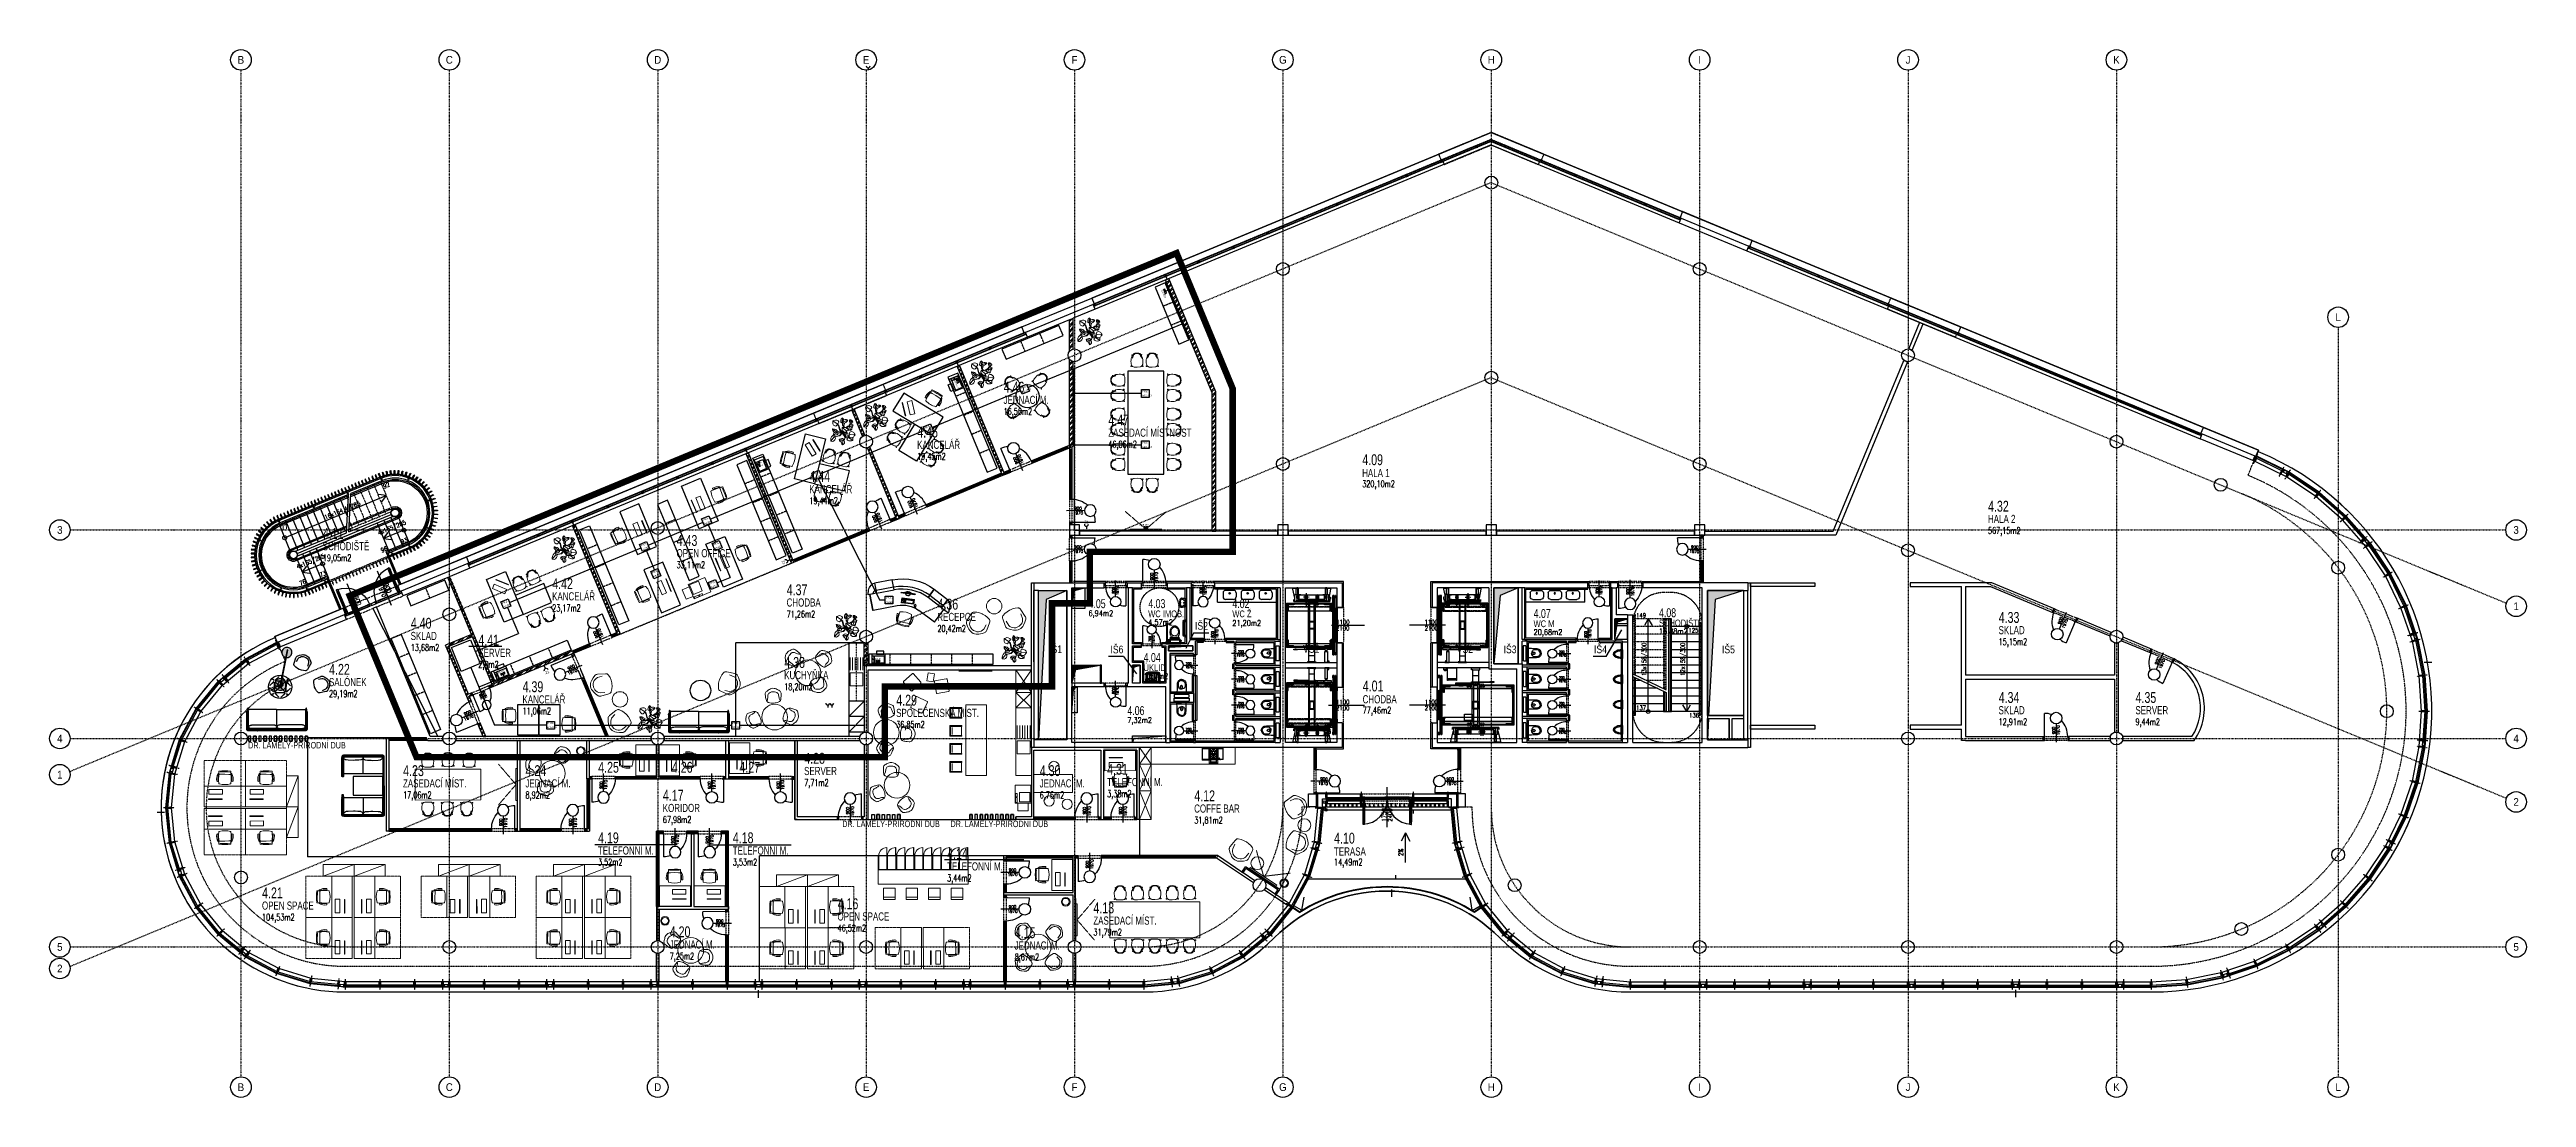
# Model space of a CAD drawing. Header units: millimetres. Extents: x -3035503 to 19821, y 792 to 235380.
# Drawn here: x -2981245 to -2884968, y 173739 to 214452 of the extents above; entities that cross this region are included whole.
import ezdxf
from ezdxf.enums import TextEntityAlignment as Align

# ---------------------------------------------------------------- set-up
doc = ezdxf.new("R2010")
doc.units = ezdxf.units.MM
for name, pattern in [('4np_fit_out$0$AM_ISO02W050', [7.5, 6, -1.5]), ('4np_fit_out$0$HIDDEN', [0.375, 0.25, -0.125]), ('4np_fit_out$0$ČERCHOVANÁ', [25.4, 12.7, -6.35, 0, -6.35]), ('4np_fit_out$0$ČÁRKOVANÁ', [19.05, 12.7, -6.35]), ('AUSGEZOGEN', [0]), ('DA2', [0.45, 0.3, -0.15]), ('DD4', [0.8, 0.4, -0.2, 0, -0.2]), ('DIVIDE', [31.75, 12.7, -6.35, 0, -6.35, 0, -6.35]), ('DIVIDE2', [15.875, 6.35, -3.175, 0, -3.175, 0, -3.175]), ('HIDDEN', [0.375, 0.25, -0.125]), ('SLD-Durchgehend', [0])]:
    doc.linetypes.add(name, pattern=pattern)
for name, color, linetype in [('003_EL_Zásuvkové rozvody - IP', 3, 'Continuous'), ('2_SNAP', 253, 'Continuous'), ('ARCH_E-04-CO', 252, 'Continuous'), ('ARCH_F-02-CO', 251, 'Continuous'), ('ARCH_F-04-CO', 3, 'Continuous'), ('ARCH_F-06-CO', 2, 'Continuous'), ('ARCH_F-08-CO', 252, 'Continuous'), ('ARCH_N-02-CO', 251, 'Continuous'), ('ARCH_O-02-CO', 251, 'Continuous'), ('ARCH_O-06-CO', 8, 'DD4'), ('ARCH_P-02-CO', 251, 'Continuous'), ('ARCH_S-02-CO', 251, 'Continuous'), ('ARCH_T-02-CO', 252, 'Continuous'), ('ARCH_Z-02-CO', 252, 'Continuous'), ('ARCH_Z-02-DA', 252, 'DA2'), ('ARCH_Z-02-DI', 252, 'DIVIDE'), ('ARCH_Z-06-CO', 252, 'Continuous'), ('ARCH_Z-08-CO', 252, 'Continuous'), ('Datové rozvody', 6, 'Continuous'), ('E-04-CO', 3, 'Continuous'), ('E_POPIS_SVET', 160, 'Continuous'), ('Z-02-CO', 252, 'Continuous')]:
    doc.layers.add(name, color=color, linetype=linetype)
for name, color, linetype, lineweight in [('EL_Zásuvkové rozvody - IP', 7, 'Continuous', 30), ('obodova zed', 7, 'Continuous', 53), ('zeleň', 126, 'Continuous', 13)]:
    doc.layers.add(name, color=color, linetype=linetype, lineweight=lineweight)
doc.styles.add('4np_fit_out$0$A_ARIAL', font='arial.ttf', dxfattribs={"width": 0.9})
doc.styles.add('4np_fit_out$0$A_DIM', font='ROMANS.shx', dxfattribs={"width": 0.85})
doc.styles.add('4np_fit_out$0$STANDARD', font='romans.shx', dxfattribs={"width": 0.8})
doc.styles.add('Arial', font='arial.ttf', dxfattribs={"height": 220})
doc.styles.add('CT-LAYOUT 0.9', font='arial.ttf', dxfattribs={"width": 0.9})
doc.styles.add('SIMPLEX', font='simplex.shx')
doc.styles.get("Standard").update_dxf_attribs({"font": 'arial.ttf'})
pattern_1 = [(45, (-2925204.76, 211232.23), (-106.066, 106.066), []), (45, (-2925134.05, 211232.23), (-106.066, 106.066), [])]

# ---------------------------------------------------------------- blocks, each defined once
blk = doc.blocks.new('ZU')
at = {"layer": 'ARCH_N-02-CO', "linetype": 'AUSGEZOGEN', "lineweight": 20}
h = blk.add_hatch(color=256, dxfattribs=at)
h.dxf.hatch_style = 1
edge = h.paths.add_edge_path()
edge.add_line((-10966, -73915), (-11236, -73915))
edge.add_line((-11236, -73915), (-11236, -73923))
edge.add_spline(control_points=[(-11236, -73923), (-11236, -73923), (-11235, -73924), (-11234, -73924), (-11233, -73924), (-11231, -73924), (-11230, -73924), (-11227, -73924), (-11225, -73924), (-11224, -73924)], knot_values=[7.246916, 7.246916, 7.246916, 7.246916, 7.700936, 7.700936, 8.154956, 8.154956, 8.606895, 8.606895, 9.058835, 9.058835, 9.058835, 9.058835], degree=3, periodic=0)
edge.add_line((-11224, -73924), (-10978, -73924))
edge.add_spline(control_points=[(-10978, -73924), (-10976, -73924), (-10975, -73924), (-10972, -73924), (-10970, -73924), (-10968, -73924), (-10967, -73924), (-10966, -73924), (-10966, -73923), (-10966, -73923)], knot_values=[1.811539, 1.811539, 1.811539, 1.811539, 2.263478, 2.263478, 2.715417, 2.715417, 3.169438, 3.169438, 3.623458, 3.623458, 3.623458, 3.623458], degree=3, periodic=0)
edge.add_line((-10966, -73923), (-10966, -73915))
h = blk.add_hatch(color=256, dxfattribs=at)
h.dxf.hatch_style = 1
h.paths.add_polyline_path([(-10691, -74474), (-10901, -74474), (-10901, -74481), (-10691, -74481)])
for p, q in [((-13674, -75577), (-13674, -73896)), ((-13674, -73896), (-13224, -73896)), ((-13224, -73896), (-13674, -73896)), ((-13224, -74546), (-13674, -73896)), ((-13674, -74546), (-13224, -73896)), ((-13674, -73896), (-13224, -73896)), ((-13224, -73896), (-13224, -75577)), ((-13224, -73896), (-9959, -73896)), ((-13224, -74546), (-13224, -73896)), ((-11236, -73915), (-11236, -73923)), ((-11236, -73915), (-10966, -73915)), ((-11236, -73923), (-11236, -73953)), ((-11224, -73953), (-11236, -73953)), ((-11236, -73954), (-11224, -73954)), ((-11236, -73954), (-11236, -74351)), ((-11224, -73924), (-10978, -73924)), ((-11224, -73953), (-11224, -73924)), ((-11224, -73953), (-10978, -73953)), ((-11224, -73954), (-10978, -73954)), ((-11224, -74351), (-11224, -73954)), ((-11221, -73954), (-11221, -73953)), ((-10981, -73953), (-10981, -73954)), ((-10978, -73924), (-10978, -73953)), ((-10966, -73953), (-10978, -73953)), ((-10978, -73954), (-10966, -73954)), ((-10978, -73954), (-10978, -74351)), ((-10966, -73915), (-10966, -73923)), ((-10966, -73915), (-10626, -73915)), ((-10966, -73923), (-10966, -73915)), ((-10966, -73923), (-10966, -73953)), ((-10966, -73953), (-10966, -73923)), ((-10954, -73953), (-10966, -73953)), ((-10966, -73954), (-10954, -73954)), ((-10966, -73954), (-10966, -74351)), ((-10966, -74351), (-10966, -73954)), ((-10954, -73953), (-10954, -73924)), ((-10954, -73924), (-10638, -73924)), ((-10954, -73953), (-10942, -73953)), ((-10954, -74351), (-10954, -73954)), ((-10954, -73954), (-10942, -73954)), ((-10942, -74106), (-10942, -73948)), ((-10926, -74129), (-10813, -74129)), ((-10921, -73927), (-10797, -73927)), ((-10835, -74127), (-10921, -74127)), ((-10912, -74001), (-10912, -73958)), ((-10912, -74089), (-10912, -74056)), ((-10902, -73948), (-10835, -73948)), ((-10852, -74011), (-10902, -74011)), ((-10902, -74046), (-10860, -74046)), ((-10860, -74099), (-10902, -74099)), ((-10850, -74056), (-10850, -74089)), ((-10835, -74057), (-10797, -74057)), ((-10835, -74127), (-10835, -74057)), ((-10757, -74127), (-10835, -74127)), ((-10825, -73958), (-10825, -73975)), ((-10797, -74057), (-10797, -73927)), ((-10797, -73927), (-10795, -73927)), ((-10797, -74057), (-10795, -74057)), ((-10796, -74351), (-10796, -74127)), ((-10795, -73927), (-10671, -73927)), ((-10795, -73927), (-10795, -74057)), ((-10795, -74057), (-10757, -74057)), ((-10778, -74129), (-10666, -74129)), ((-10767, -73974), (-10767, -73958)), ((-10757, -73948), (-10690, -73948)), ((-10757, -74057), (-10757, -74127)), ((-10671, -74127), (-10757, -74127)), ((-10742, -74089), (-10742, -74056)), ((-10690, -74011), (-10739, -74011)), ((-10732, -74046), (-10690, -74046)), ((-10690, -74099), (-10732, -74099)), ((-10680, -73958), (-10680, -74001)), ((-10680, -74056), (-10680, -74089)), ((-10650, -73948), (-10650, -74106)), ((-10650, -73953), (-10638, -73953)), ((-10650, -73954), (-10638, -73954)), ((-10638, -73924), (-10638, -73953)), ((-10626, -73953), (-10638, -73953)), ((-10638, -73954), (-10626, -73954)), ((-10638, -73954), (-10638, -74351)), ((-10626, -73923), (-10626, -73915)), ((-10626, -73915), (-10626, -73923)), ((-10626, -73915), (-10426, -73915)), ((-10626, -73953), (-10626, -73923)), ((-10626, -73923), (-10626, -73953)), ((-10614, -73953), (-10626, -73953)), ((-10626, -74351), (-10626, -73954)), ((-10626, -73954), (-10614, -73954)), ((-10626, -73954), (-10626, -74351)), ((-10614, -73953), (-10614, -73924)), ((-10614, -73924), (-10438, -73924)), ((-10614, -73953), (-10438, -73953)), ((-10614, -74351), (-10614, -73954)), ((-10614, -73954), (-10438, -73954)), ((-10611, -73954), (-10611, -73953)), ((-10441, -73953), (-10441, -73954)), ((-10438, -73924), (-10438, -73953)), ((-10426, -73953), (-10438, -73953)), ((-10438, -73954), (-10426, -73954)), ((-10438, -73954), (-10438, -74351)), ((-10426, -73923), (-10426, -73915)), ((-10426, -73953), (-10426, -73923)), ((-10426, -74351), (-10426, -73954)), ((-9959, -73896), (-9959, -74546)), ((-13224, -74546), (-13674, -74546)), ((-13224, -75577), (-13674, -74546)), ((-13674, -75577), (-13224, -74546)), ((-13674, -74546), (-13224, -74546)), ((-9959, -74546), (-13224, -74546)), ((-11224, -74351), (-11236, -74351)), ((-11236, -74352), (-11224, -74352)), ((-11236, -74352), (-11236, -74380)), ((-11236, -74380), (-11236, -74389)), ((-11236, -74389), (-10966, -74389)), ((-11224, -74351), (-10978, -74351)), ((-11224, -74379), (-11224, -74352)), ((-10978, -74352), (-11224, -74352)), ((-11224, -74379), (-10978, -74379)), ((-11221, -74352), (-11221, -74351)), ((-10981, -74351), (-10981, -74352)), ((-10966, -74351), (-10978, -74351)), ((-10978, -74352), (-10966, -74352)), ((-10978, -74352), (-10978, -74379)), ((-10954, -74351), (-10966, -74351)), ((-10966, -74352), (-10954, -74352)), ((-10966, -74352), (-10966, -74380)), ((-10966, -74380), (-10966, -74352)), ((-10966, -74380), (-10966, -74389)), ((-10966, -74389), (-10966, -74380)), ((-10966, -74389), (-10911, -74389)), ((-10966, -74502), (-10966, -74389)), ((-10954, -74351), (-10638, -74351)), ((-10954, -74379), (-10954, -74352)), ((-10638, -74352), (-10954, -74352)), ((-10954, -74379), (-10638, -74379)), ((-10954, -74515), (-10638, -74515)), ((-10942, -74323), (-10942, -74145)), ((-10936, -74352), (-10936, -74351)), ((-10931, -74454), (-10931, -74473)), ((-10931, -74482), (-10931, -74473)), ((-10813, -74339), (-10926, -74339)), ((-10919, -74472), (-10919, -74453)), ((-10673, -74453), (-10919, -74453)), ((-10919, -74472), (-10673, -74472)), ((-10673, -74483), (-10919, -74483)), ((-10913, -74208), (-10913, -74175)), ((-10913, -74301), (-10913, -74268)), ((-10911, -74381), (-10911, -74453)), ((-10903, -74165), (-10836, -74165)), ((-10851, -74218), (-10903, -74218)), ((-10903, -74258), (-10849, -74258)), ((-10836, -74311), (-10903, -74311)), ((-10901, -74453), (-10901, -74380)), ((-10901, -74481), (-10901, -74474)), ((-10901, -74474), (-10691, -74474)), ((-10691, -74481), (-10901, -74481)), ((-10691, -74481), (-10901, -74481)), ((-10826, -74175), (-10826, -74180)), ((-10826, -74289), (-10826, -74301)), ((-10797, -74145), (-10797, -74323)), ((-10796, -74515), (-10796, -74483)), ((-10794, -74323), (-10794, -74145)), ((-10666, -74339), (-10778, -74339)), ((-10766, -74182), (-10766, -74175)), ((-10766, -74301), (-10766, -74289)), ((-10756, -74165), (-10688, -74165)), ((-10688, -74311), (-10756, -74311)), ((-10688, -74218), (-10743, -74218)), ((-10742, -74258), (-10688, -74258)), ((-10691, -74380), (-10691, -74453)), ((-10691, -74474), (-10691, -74481)), ((-10681, -74453), (-10681, -74381)), ((-10681, -74389), (-10626, -74389)), ((-10678, -74175), (-10678, -74208)), ((-10678, -74268), (-10678, -74301)), ((-10673, -74453), (-10673, -74472)), ((-10661, -74473), (-10661, -74454)), ((-10661, -74473), (-10661, -74482)), ((-10656, -74351), (-10656, -74352)), ((-10650, -74145), (-10650, -74323)), ((-10626, -74351), (-10638, -74351)), ((-10638, -74352), (-10626, -74352)), ((-10638, -74352), (-10638, -74379)), ((-10614, -74351), (-10626, -74351)), ((-10626, -74380), (-10626, -74352)), ((-10626, -74352), (-10626, -74367)), ((-10626, -74352), (-10614, -74352)), ((-10614, -74367), (-10626, -74367)), ((-10626, -74389), (-10626, -74380)), ((-10626, -74389), (-10626, -74502)), ((-10614, -74351), (-10438, -74351)), ((-10614, -74367), (-10614, -74352)), ((-10438, -74352), (-10614, -74352)), ((-10614, -74367), (-10438, -74367)), ((-10611, -74352), (-10611, -74351)), ((-10569, -74305), (-10569, -74325)), ((-10567, -74305), (-10569, -74305)), ((-10569, -74325), (-10567, -74325)), ((-10567, -74325), (-10567, -74305)), ((-10557, -74367), (-10557, -74368)), ((-10495, -74368), (-10557, -74368)), ((-10550, -74368), (-10550, -74373)), ((-10534, -74373), (-10550, -74373)), ((-10534, -74368), (-10534, -74373)), ((-10534, -74373), (-10534, -74378)), ((-10520, -74378), (-10534, -74378)), ((-10520, -74368), (-10520, -74378)), ((-10495, -74367), (-10495, -74368)), ((-10441, -74351), (-10441, -74352)), ((-10426, -74351), (-10438, -74351)), ((-10438, -74352), (-10438, -74367)), ((-10438, -74352), (-10426, -74352)), ((-10426, -74367), (-10438, -74367)), ((-10426, -74367), (-10426, -74352)), ((-13224, -75577), (-13674, -75577)), ((-13674, -75577), (-13674, -76697)), ((-13674, -75577), (-13674, -76697)), ((-13224, -76697), (-13674, -75577)), ((-13674, -76697), (-13224, -75577)), ((-13674, -75577), (-13224, -75577)), ((-13224, -76697), (-13224, -75577)), ((-13674, -76697), (-13224, -76697))]:
    blk.add_line(p, q, dxfattribs=at)
for centre, radius in [((-10943, -74364), 3.75), ((-10568, -74315), 11)]:
    blk.add_circle(centre, radius, dxfattribs=at)
for centre, radius, start, end in [((-10921, -73948), 21, 90, 180), ((-10921, -74106), 21, 180, 270), ((-10926, -74145), 16, 90, 180), ((-10902, -73958), 10, 90, 180), ((-10902, -74001), 10, 180, 270), ((-10902, -74056), 10, 90, 180), ((-10902, -74089), 10, 180, 270), ((-10860, -74056), 10, 0, 90), ((-10860, -74089), 10, 270, 0), ((-10852, -74001), 10, 270, 341.41597), ((-10796, -74020), 50, 130.7337, 161.41597), ((-10835, -73958), 10, 0, 90), ((-10835, -73975), 10, 310.7337, 0), ((-10813, -74145), 16, 0, 90), ((-10778, -74145), 16, 90, 180), ((-10757, -73958), 10, 90, 180), ((-10757, -73974), 10, 180, 229.64994), ((-10796, -74020), 50, 18.58403, 49.64994), ((-10739, -74001), 10, 198.58403, 270), ((-10732, -74056), 10, 90, 180), ((-10732, -74089), 10, 180, 270), ((-10690, -73958), 10, 0, 90), ((-10690, -74001), 10, 270, 0), ((-10690, -74056), 10, 0, 90), ((-10690, -74089), 10, 270, 0), ((-10671, -73948), 21, 0, 90), ((-10671, -74106), 21, 270, 0), ((-10666, -74145), 16, 0, 90), ((-10926, -74323), 16, 180, 270), ((-10903, -74175), 10, 90, 180), ((-10903, -74208), 10, 180, 270), ((-10903, -74268), 10, 90, 180), ((-10903, -74301), 10, 180, 270), ((-10851, -74208), 10, 270, 347.93092), ((-10849, -74268), 10, 19.65548, 90), ((-10797, -74219), 45, 134.11315, 167.93092), ((-10797, -74249), 45, 199.65548, 225.88685), ((-10836, -74175), 10, 0, 90), ((-10836, -74301), 10, 270, 0), ((-10836, -74180), 10, 314.11315, 0), ((-10836, -74289), 10, 0, 45.88685), ((-10813, -74323), 16, 270, 0), ((-10778, -74323), 16, 180, 270), ((-10756, -74175), 10, 90, 180), ((-10756, -74182), 10, 180, 221.61584), ((-10756, -74289), 10, 134.11315, 180), ((-10756, -74301), 10, 180, 270), ((-10797, -74219), 45, 12.06908, 41.61584), ((-10794, -74249), 45, 314.11315, 340.34452), ((-10743, -74208), 10, 192.06908, 270), ((-10742, -74268), 10, 90, 160.34452), ((-10688, -74175), 10, 0, 90), ((-10688, -74208), 10, 270, 0), ((-10688, -74268), 10, 0, 90), ((-10688, -74301), 10, 270, 0), ((-10666, -74323), 16, 270, 0)]:
    blk.add_arc(centre, radius, start, end, dxfattribs=at)
for centre, major_axis, ratio, start_param, end_param in [((-10954, -74502), (0, -12), 0.997564, 4.712389, 6.283185), ((-10919, -74454), (-12, 0), 0.049373, 4.712389, 6.283185), ((-10919, -74473), (-12, 0), 0.049373, 4.712389, 6.283185), ((-10919, -74482), (-12, 0), 0.049373, 0, 1.570796), ((-10673, -74454), (12, 0), 0.049373, 0, 1.570796), ((-10673, -74473), (12, 0), 0.049373, 0, 1.570796), ((-10673, -74482), (12, 0), 0.049373, 4.712389, 6.283185), ((-10638, -74502), (0, -12), 0.997564, 0, 1.570796)]:
    blk.add_ellipse(centre, major_axis=major_axis, ratio=ratio, start_param=start_param, end_param=end_param, dxfattribs=at)
for points, knots in [([(-11224, -73924), (-11225, -73924), (-11227, -73924), (-11230, -73924), (-11231, -73924), (-11233, -73924), (-11234, -73924), (-11235, -73924), (-11236, -73923), (-11236, -73923)], [7.246916, 7.246916, 7.246916, 7.246916, 7.698855, 7.698855, 8.150794, 8.150794, 8.604814, 8.604814, 9.058835, 9.058835, 9.058835, 9.058835]), ([(-10966, -73923), (-10966, -73923), (-10966, -73924), (-10967, -73924), (-10968, -73924), (-10970, -73924), (-10972, -73924), (-10975, -73924), (-10976, -73924), (-10978, -73924)], [1.811539, 1.811539, 1.811539, 1.811539, 2.26556, 2.26556, 2.71958, 2.71958, 3.171519, 3.171519, 3.623458, 3.623458, 3.623458, 3.623458]), ([(-10954, -73924), (-10955, -73924), (-10957, -73924), (-10960, -73924), (-10961, -73924), (-10963, -73924), (-10964, -73924), (-10965, -73924), (-10966, -73923), (-10966, -73923)], [7.246916, 7.246916, 7.246916, 7.246916, 7.698855, 7.698855, 8.150794, 8.150794, 8.604814, 8.604814, 9.058834, 9.058834, 9.058834, 9.058834]), ([(-10626, -73923), (-10626, -73923), (-10626, -73924), (-10627, -73924), (-10628, -73924), (-10630, -73924), (-10632, -73924), (-10635, -73924), (-10636, -73924), (-10638, -73924)], [1.811539, 1.811539, 1.811539, 1.811539, 2.26556, 2.26556, 2.71958, 2.71958, 3.171519, 3.171519, 3.623458, 3.623458, 3.623458, 3.623458]), ([(-10614, -73924), (-10615, -73924), (-10617, -73924), (-10620, -73924), (-10621, -73924), (-10623, -73924), (-10624, -73924), (-10625, -73924), (-10626, -73923), (-10626, -73923)], [7.246916, 7.246916, 7.246916, 7.246916, 7.698855, 7.698855, 8.150794, 8.150794, 8.604814, 8.604814, 9.058835, 9.058835, 9.058835, 9.058835]), ([(-10426, -73923), (-10426, -73923), (-10426, -73924), (-10427, -73924), (-10428, -73924), (-10430, -73924), (-10432, -73924), (-10435, -73924), (-10436, -73924), (-10438, -73924)], [1.811539, 1.811539, 1.811539, 1.811539, 2.26556, 2.26556, 2.71958, 2.71958, 3.171519, 3.171519, 3.623458, 3.623458, 3.623458, 3.623458]), ([(-11236, -74380), (-11236, -74380), (-11235, -74379), (-11234, -74379), (-11233, -74379), (-11231, -74379), (-11230, -74379), (-11227, -74379), (-11225, -74379), (-11224, -74379)], [5.435946, 5.435946, 5.435946, 5.435946, 5.890138, 5.890138, 6.34433, 6.34433, 6.796261, 6.796261, 7.248192, 7.248192, 7.248192, 7.248192]), ([(-10978, -74379), (-10976, -74379), (-10975, -74379), (-10972, -74379), (-10970, -74379), (-10968, -74379), (-10967, -74379), (-10966, -74379), (-10966, -74380), (-10966, -74380)], [3.624096, 3.624096, 3.624096, 3.624096, 4.076574, 4.076574, 4.529052, 4.529052, 4.982697, 4.982697, 5.436342, 5.436342, 5.436342, 5.436342]), ([(-10966, -74380), (-10966, -74380), (-10965, -74379), (-10964, -74379), (-10963, -74379), (-10961, -74379), (-10960, -74379), (-10957, -74379), (-10955, -74379), (-10954, -74379)], [5.435946, 5.435946, 5.435946, 5.435946, 5.890138, 5.890138, 6.34433, 6.34433, 6.796261, 6.796261, 7.248192, 7.248192, 7.248192, 7.248192]), ([(-10638, -74379), (-10636, -74379), (-10635, -74379), (-10632, -74379), (-10630, -74379), (-10628, -74379), (-10627, -74379), (-10626, -74379), (-10626, -74380), (-10626, -74380)], [3.624096, 3.624096, 3.624096, 3.624096, 4.076028, 4.076028, 4.527959, 4.527959, 4.982151, 4.982151, 5.436342, 5.436342, 5.436342, 5.436342])]:
    blk.add_open_spline(points, degree=3, knots=knots, dxfattribs=at)
blk = doc.blocks.new('4np_fit_out$0$LIFT V1-V3 - 1650x2200')
at = {"layer": 'ARCH_N-02-CO'}
for p, q in [((-1724, 1444), (-1574, 1444)), ((-1724, 1438), (-1724, 1444)), ((-1574, 1438), (-1724, 1438)), ((-1724, 1403), (-1724, 1438)), ((-1724, 1438), (-1579, 1438)), ((-1649, 1050), (-1724, 1403)), ((-1689, 1004), (-1688, 1004)), ((-1689, 926), (-1689, 1004)), ((-1688, 1004), (-1688, 927)), ((-1644, 1045), (-1649, 1050)), ((-1642, 1045), (-1644, 1045)), ((-1642, 927), (-1642, 1192)), ((-1642, 1192), (-1575, 1192)), ((-1579, 1413), (-1604, 1388)), ((-1604, 1388), (-1604, 1192)), ((-1579, 1438), (-1579, 1413)), ((-1575, 1192), (-1575, 927)), ((-1574, 997), (-1575, 997)), ((-1575, 967), (-1575, 972)), ((-1575, 927), (-1575, 967)), ((-406, 967), (-1575, 967)), ((-1574, 1447), (-1574, 1450)), ((-1574, 1450), (-1524, 1450)), ((-1527, 1447), (-1574, 1447)), ((-1574, 1444), (-1574, 1438)), ((-1575, 1192), (-1574, 1192)), ((-1574, 1192), (-1574, 1136)), ((-1575, 1188), (-1530, 1188)), ((-1574, 1185), (-1574, 1136)), ((-1527, 1185), (-1574, 1185)), ((-1575, 1047), (-1575, 1136)), ((-1575, 1136), (-1574, 1136)), ((-1574, 1136), (-1574, 1047)), ((-1574, 1136), (-1566, 1136)), ((-1574, 1047), (-1574, 1136)), ((-1574, 1047), (-1575, 1047)), ((-1566, 1047), (-1574, 1047)), ((-1574, 1047), (-1574, 972)), ((-1574, 1047), (-1574, 997)), ((-1575, 972), (-406, 972)), ((-1566, 1136), (-1566, 1100)), ((-1566, 1100), (-1521, 1100)), ((-1521, 1084), (-1566, 1084)), ((-1566, 1084), (-1566, 1047)), ((-1531, 1100), (-1531, 1117)), ((-1531, 1117), (-1529, 1117)), ((-1521, 1100), (-1531, 1100)), ((-1531, 1067), (-1531, 1084)), ((-1531, 1084), (-1521, 1084)), ((-1529, 1067), (-1531, 1067)), ((-1530, 1188), (-1530, 1377)), ((-1530, 1377), (-1527, 1377)), ((-1529, 1102), (-1529, 1142)), ((-1529, 1142), (-1491, 1142)), ((-1500, 1102), (-1529, 1102)), ((-1529, 1042), (-1529, 1082)), ((-1529, 1082), (-1500, 1082)), ((-1491, 1042), (-1529, 1042)), ((-1527, 1187), (-1527, 1447)), ((-1527, 1377), (-1527, 1185)), ((-1524, 1187), (-1527, 1187)), ((-1524, 1450), (-1524, 1187)), ((-1521, 1097), (-1521, 1102)), ((-1501, 1097), (-1521, 1097)), ((-1521, 1082), (-1521, 1087)), ((-1521, 1087), (-1501, 1087)), ((-1512, 1087), (-1512, 1097)), ((-1512, 1097), (-1512, 1087)), ((-1507, 1142), (-1507, 1144)), ((-1507, 1144), (-1497, 1144)), ((-1507, 1097), (-1507, 1087)), ((-1507, 1087), (-1507, 1097)), ((-1507, 1039), (-1507, 1042)), ((-1497, 1039), (-1507, 1039)), ((-1501, 1087), (-1501, 1097)), ((-1500, 1082), (-1500, 1102)), ((-1497, 1144), (-1497, 1142)), ((-1497, 1042), (-1497, 1039)), ((-1491, 1142), (-1491, 1042)), ((-1490, 997), (-1490, 1187)), ((-1490, 1187), (-1420, 1187)), ((-1420, 997), (-1490, 997)), ((-1487, 1184), (-1487, 1000)), ((-1420, 1184), (-1487, 1184)), ((-1487, 1000), (-1487, 1184)), ((-1487, 1184), (-1246, 1184)), ((-1487, 1000), (-1420, 1000)), ((-1246, 1000), (-1487, 1000)), ((-1420, 1187), (-1420, 1184)), ((-1420, 1000), (-1420, 997)), ((-1246, 1184), (-1240, 1184)), ((-1246, 1000), (-1246, 1184)), ((-1240, 1000), (-1246, 1000)), ((-1240, 1184), (-1170, 1184)), ((-1240, 1104), (-1240, 1184)), ((-1240, 1184), (-1240, 1000)), ((-1240, 1104), (-1240, 1104)), ((-1240, 1104), (-1235, 1104)), ((-1240, 1101), (-1240, 1104)), ((-1240, 1097), (-1240, 1101)), ((-1240, 1092), (-1240, 1097)), ((-1240, 1087), (-1240, 1092)), ((-1240, 1083), (-1240, 1087)), ((-1240, 1080), (-1240, 1083)), ((-1240, 1000), (-1240, 1079)), ((-1235, 1079), (-1240, 1079)), ((-1240, 1079), (-1240, 1080)), ((-1170, 1000), (-1240, 1000)), ((-1235, 1161), (-1235, 1167)), ((-1235, 1167), (-1175, 1167)), ((-1235, 1145), (-1235, 1161)), ((-1235, 1121), (-1235, 1145)), ((-1235, 1092), (-1235, 1121)), ((-1235, 1063), (-1235, 1092)), ((-1235, 1039), (-1235, 1063)), ((-1235, 1023), (-1235, 1039)), ((-1235, 1017), (-1235, 1023)), ((-1175, 1017), (-1235, 1017)), ((-1175, 1167), (-1175, 1161)), ((-1175, 1161), (-1175, 1145)), ((-1175, 1145), (-1175, 1121)), ((-1175, 1121), (-1175, 1092)), ((-1175, 1104), (-1170, 1104)), ((-1175, 1092), (-1175, 1063)), ((-1170, 1079), (-1175, 1079)), ((-1175, 1063), (-1175, 1039)), ((-1175, 1039), (-1175, 1023)), ((-1175, 1023), (-1175, 1017)), ((-1170, 1184), (-1164, 1184)), ((-1170, 1000), (-1170, 1184)), ((-1170, 1184), (-1170, 1104)), ((-1170, 1104), (-1170, 1104)), ((-1170, 1104), (-1170, 1101)), ((-1170, 1101), (-1170, 1097)), ((-1170, 1097), (-1170, 1092)), ((-1170, 1092), (-1170, 1087)), ((-1170, 1087), (-1170, 1083)), ((-1170, 1083), (-1170, 1080)), ((-1170, 1079), (-1170, 1000)), ((-1170, 1080), (-1170, 1079)), ((-1164, 1000), (-1170, 1000)), ((-1164, 1184), (-816, 1184)), ((-1164, 1184), (-1164, 1000)), ((-816, 1000), (-1164, 1000)), ((-1065, 1184), (-1065, 1187)), ((-1065, 1187), (-915, 1187)), ((-1065, 997), (-1065, 1000)), ((-915, 997), (-1065, 997)), ((-915, 1187), (-915, 1184)), ((-915, 1000), (-915, 997)), ((-816, 1000), (-816, 1184)), ((-816, 1184), (-810, 1184)), ((-810, 1000), (-816, 1000)), ((-810, 1184), (-810, 1000)), ((-810, 1104), (-810, 1184)), ((-810, 1184), (-740, 1184)), ((-810, 1104), (-810, 1104)), ((-810, 1104), (-805, 1104)), ((-810, 1101), (-810, 1104)), ((-810, 1097), (-810, 1101)), ((-810, 1092), (-810, 1097)), ((-810, 1087), (-810, 1092)), ((-810, 1083), (-810, 1087)), ((-810, 1080), (-810, 1083)), ((-810, 1000), (-810, 1079)), ((-805, 1079), (-810, 1079)), ((-810, 1079), (-810, 1080)), ((-740, 1000), (-810, 1000)), ((-805, 1161), (-805, 1167)), ((-805, 1167), (-745, 1167)), ((-805, 1145), (-805, 1161)), ((-805, 1121), (-805, 1145)), ((-805, 1092), (-805, 1121)), ((-805, 1104), (-805, 1104)), ((-805, 1104), (-805, 1101)), ((-805, 1101), (-805, 1097)), ((-805, 1097), (-805, 1092)), ((-805, 1092), (-805, 1087)), ((-805, 1063), (-805, 1092)), ((-805, 1087), (-805, 1083)), ((-805, 1083), (-805, 1080)), ((-805, 1080), (-805, 1079)), ((-805, 1039), (-805, 1063)), ((-805, 1023), (-805, 1039)), ((-805, 1017), (-805, 1023)), ((-745, 1017), (-805, 1017)), ((-745, 1167), (-745, 1161)), ((-745, 1161), (-745, 1145)), ((-745, 1145), (-745, 1121)), ((-745, 1121), (-745, 1092)), ((-745, 1104), (-745, 1104)), ((-745, 1104), (-740, 1104)), ((-745, 1101), (-745, 1104)), ((-745, 1097), (-745, 1101)), ((-745, 1092), (-745, 1097)), ((-745, 1087), (-745, 1092)), ((-745, 1092), (-745, 1063)), ((-745, 1083), (-745, 1087)), ((-745, 1080), (-745, 1083)), ((-740, 1079), (-745, 1079)), ((-745, 1079), (-745, 1080)), ((-745, 1063), (-745, 1039)), ((-745, 1039), (-745, 1023)), ((-745, 1023), (-745, 1017)), ((-740, 1184), (-740, 1104)), ((-740, 1000), (-740, 1184)), ((-740, 1184), (-734, 1184)), ((-740, 1104), (-740, 1104)), ((-740, 1104), (-740, 1101)), ((-740, 1101), (-740, 1097)), ((-740, 1097), (-740, 1092)), ((-740, 1092), (-740, 1087)), ((-740, 1087), (-740, 1083)), ((-740, 1083), (-740, 1080)), ((-740, 1079), (-740, 1000)), ((-740, 1080), (-740, 1079)), ((-734, 1000), (-740, 1000)), ((-734, 1184), (-493, 1184)), ((-734, 1184), (-734, 1000)), ((-493, 1000), (-734, 1000)), ((-560, 1187), (-490, 1187)), ((-560, 1184), (-560, 1187)), ((-493, 1184), (-560, 1184)), ((-560, 1000), (-493, 1000)), ((-560, 997), (-560, 1000)), ((-490, 997), (-560, 997)), ((-493, 1000), (-493, 1184)), ((-493, 1184), (-493, 1000)), ((-490, 1187), (-490, 997)), ((-489, 1142), (-450, 1142)), ((-489, 1042), (-489, 1142)), ((-450, 1042), (-489, 1042)), ((-483, 1144), (-473, 1144)), ((-483, 1142), (-483, 1144)), ((-483, 1039), (-483, 1042)), ((-473, 1039), (-483, 1039)), ((-450, 1102), (-480, 1102)), ((-480, 1102), (-480, 1082)), ((-480, 1082), (-450, 1082)), ((-459, 1097), (-479, 1097)), ((-479, 1097), (-479, 1087)), ((-479, 1087), (-459, 1087)), ((-473, 1144), (-473, 1142)), ((-473, 1087), (-473, 1097)), ((-473, 1097), (-473, 1087)), ((-473, 1042), (-473, 1039)), ((-468, 1097), (-468, 1087)), ((-468, 1087), (-468, 1097)), ((-459, 1102), (-459, 1097)), ((-449, 1100), (-459, 1100)), ((-459, 1100), (-414, 1100)), ((-459, 1087), (-459, 1082)), ((-459, 1084), (-449, 1084)), ((-414, 1084), (-459, 1084)), ((-456, 1187), (-456, 1450)), ((-456, 1450), (-406, 1450)), ((-453, 1187), (-456, 1187)), ((-453, 1447), (-453, 1187)), ((-406, 1447), (-453, 1447)), ((-453, 1185), (-453, 1377)), ((-453, 1377), (-450, 1377)), ((-406, 1185), (-453, 1185)), ((-450, 1377), (-450, 1188)), ((-450, 1188), (-406, 1188)), ((-450, 1142), (-450, 1102)), ((-450, 1117), (-449, 1117)), ((-450, 1082), (-450, 1042)), ((-449, 1067), (-450, 1067)), ((-449, 1117), (-449, 1100)), ((-449, 1084), (-449, 1067)), ((-414, 1100), (-414, 1136)), ((-414, 1136), (-406, 1136)), ((-414, 1047), (-414, 1084)), ((-406, 1047), (-414, 1047)), ((-407, 1047), (-407, 1136)), ((-406, 1047), (-407, 1047)), ((-406, 1450), (-406, 1447)), ((-406, 1444), (-256, 1444)), ((-406, 1438), (-406, 1444)), ((-256, 1438), (-406, 1438)), ((-406, 927), (-406, 1192)), ((-406, 1192), (-338, 1192)), ((-406, 1136), (-406, 1192)), ((-406, 1192), (-406, 1192)), ((-406, 1136), (-406, 1185)), ((-407, 1136), (-406, 1136)), ((-406, 1136), (-406, 1047)), ((-406, 1136), (-406, 1047)), ((-406, 972), (-406, 1047)), ((-406, 997), (-406, 1047)), ((-406, 997), (-406, 997)), ((-406, 972), (-406, 967)), ((-406, 967), (-406, 927)), ((-401, 1413), (-401, 1438)), ((-401, 1438), (-256, 1438)), ((-376, 1388), (-401, 1413)), ((-376, 1192), (-376, 1388)), ((-338, 1192), (-338, 927)), ((-336, 1045), (-338, 1045)), ((-256, 1010), (-338, 1010)), ((-331, 1050), (-336, 1045)), ((-256, 1403), (-331, 1050)), ((-331, 1010), (-329, 1010)), ((-331, 975), (-331, 1010)), ((-329, 975), (-331, 975)), ((-329, 1010), (-324, 1010)), ((-324, 975), (-329, 975)), ((-324, 1010), (-316, 1010)), ((-316, 975), (-324, 975)), ((-323, 1092), (-256, 1092)), ((-316, 1010), (-306, 1010)), ((-306, 975), (-316, 975)), ((-306, 1010), (-296, 1010)), ((-296, 975), (-306, 975)), ((-296, 1010), (-288, 1010)), ((-292, 975), (-296, 975)), ((-292, 927), (-292, 1004)), ((-292, 1004), (-291, 1004)), ((-291, 1004), (-291, 926)), ((-288, 975), (-291, 975)), ((-288, 1010), (-283, 1010)), ((-283, 975), (-288, 975)), ((-283, 1010), (-281, 1010)), ((-281, 975), (-283, 975)), ((-281, 1010), (-281, 975)), ((-256, 1444), (-256, 1438)), ((-256, 1438), (-256, 1403)), ((-256, 1092), (-256, 1010)), ((-175, 552), (-175, 1150)), ((-175, 1150), (-130, 1150)), ((-170, 1050), (-170, 1150)), ((-170, 1150), (-133, 1150)), ((-169, 1050), (-170, 1050)), ((-169, 1149), (-169, 1050)), ((-134, 1149), (-169, 1149)), ((-134, 1050), (-134, 1149)), ((-133, 1050), (-134, 1050)), ((-133, 1150), (-133, 1050)), ((-130, 1150), (-130, -1150)), ((-100, -1100), (-100, 1100)), ((-100, 1100), (-60, 1100)), ((-95, 1050), (-95, 1150)), ((-95, 1150), (-67, 1150)), ((-94, 1050), (-95, 1050)), ((-94, 1149), (-94, 1050)), ((-68, 1149), (-94, 1149)), ((-68, 1050), (-68, 1149)), ((-67, 1050), (-68, 1050)), ((-67, 1150), (-67, 1050)), ((-60, 1100), (-60, -1100)), ((-1975, 860), (-1120, 860)), ((-1975, -860), (-1975, 860)), ((-1943, -828), (-1943, 828)), ((-1943, 828), (-1120, 828)), ((-1940, 825), (-1940, -825)), ((-1120, 825), (-1940, 825)), ((-1035, 926), (-1689, 926)), ((-1688, 927), (-1035, 927)), ((-1575, 927), (-1642, 927)), ((-406, 927), (-1575, 927)), ((-1249, 860), (-1249, 862)), ((-1249, 862), (-1247, 862)), ((-1247, 860), (-1247, 862)), ((-1247, 862), (-1247, 860)), ((-1247, 862), (-1164, 862)), ((-1235, 869), (-1235, 875)), ((-1235, 875), (-1175, 875)), ((-1235, 862), (-1235, 869)), ((-1175, 875), (-1175, 869)), ((-1175, 869), (-1175, 862)), ((-1164, 862), (-1164, 860)), ((-1164, 860), (-1164, 862)), ((-1164, 862), (-1162, 862)), ((-1162, 862), (-1162, 860)), ((-1130, 880), (-1120, 880)), ((-1130, 860), (-1130, 880)), ((-1120, 910), (-1080, 910)), ((-1120, -910), (-1120, 910)), ((-1118, 919), (-1076, 919)), ((-1118, 915), (-1118, 919)), ((-1080, 915), (-1118, 915)), ((-1080, 857), (-1080, 915)), ((-1080, 910), (-1080, -910)), ((-1057, 857), (-1080, 857)), ((-1080, 828), (-900, 828)), ((-900, 825), (-1080, 825)), ((-1076, 919), (-1076, 861)), ((-1076, 861), (-1057, 861)), ((-1070, 155), (-910, 155)), ((-1070, 130), (-1070, 155)), ((-1070, 130), (-910, 130)), ((-1070, -130), (-1070, 130)), ((-1057, 886), (-1000, 886)), ((-1057, 848), (-1057, 886)), ((-923, 848), (-1057, 848)), ((-1035, 926), (-1035, 927)), ((-1035, 919), (-1035, 927)), ((-1035, 927), (-946, 927)), ((-946, 926), (-1035, 926)), ((-998, 919), (-1035, 919)), ((-1035, 927), (-1035, 926)), ((-1000, 886), (-1000, 858)), ((-1000, 885), (-998, 885)), ((-1000, 858), (-980, 858)), ((-998, 865), (-998, 919)), ((-998, 885), (-998, 865)), ((-998, 865), (-982, 865)), ((-982, 865), (-998, 865)), ((-982, 919), (-982, 865)), ((-946, 919), (-982, 919)), ((-982, 865), (-982, 885)), ((-982, 885), (-980, 885)), ((-980, 886), (-923, 886)), ((-980, 858), (-980, 886)), ((-946, 926), (-946, 927)), ((-946, 927), (-292, 927)), ((-946, 927), (-946, 926)), ((-946, 927), (-946, 919)), ((-291, 926), (-946, 926)), ((-923, 886), (-923, 848)), ((-923, 861), (-904, 861)), ((-900, 857), (-923, 857)), ((-910, 155), (-910, 130)), ((-910, 130), (-910, -130)), ((-904, 919), (-862, 919)), ((-904, 861), (-904, 919)), ((-862, 915), (-900, 915)), ((-900, 915), (-900, 857)), ((-900, 910), (-860, 910)), ((-900, -910), (-900, 910)), ((-862, 919), (-862, 915)), ((-860, 910), (-860, -910)), ((-860, 880), (-850, 880)), ((-860, 860), (-175, 860)), ((-860, 828), (-237, 828)), ((-237, 825), (-860, 825)), ((-850, 880), (-850, 860)), ((-805, 869), (-805, 875)), ((-805, 875), (-745, 875)), ((-805, 860), (-805, 869)), ((-745, 875), (-745, 869)), ((-745, 869), (-745, 860)), ((-338, 927), (-406, 927)), ((-240, 552), (-240, 825)), ((-240, 825), (-237, 825)), ((-237, 552), (-240, 552)), ((-238, 552), (-173, 552)), ((-237, 828), (-237, 825)), ((-237, 825), (-237, 552)), ((-175, 860), (-175, 552)), ((-173, 552), (-173, -551)), ((-170, 1), (-170, 580)), ((-170, 580), (-133, 580)), ((-133, 1), (-170, 1)), ((-161, 580), (-161, 1)), ((-151, 580), (-151, 1)), ((-142, 580), (-142, 1)), ((-133, 580), (-133, 1)), ((-95, 1), (-95, 580)), ((-95, 580), (-67, 580)), ((-67, 1), (-95, 1)), ((-88, 580), (-88, 1)), ((-81, 580), (-81, 1)), ((-74, 580), (-74, 1)), ((-67, 580), (-67, 1)), ((-60, 670), (-30, 670)), ((-60, 570), (-60, 670)), ((-60, 550), (-60, 570)), ((-60, 570), (-57, 570)), ((-60, -550), (-60, 550)), ((0, 550), (-60, 550)), ((-57, 570), (-57, 553)), ((-57, 553), (-3, 553)), ((-30, 667), (-30, 670)), ((-30, 670), (0, 670)), ((-3, 667), (-30, 667)), ((-3, 553), (-3, 667)), ((0, 670), (0, 550)), ((0, 550), (0, -550)), ((-1120, -860), (-1975, -860)), ((-1120, -828), (-1943, -828)), ((-1940, -825), (-1120, -825)), ((-1691, -962), (-1691, -927)), ((-1691, -927), (-1666, -927)), ((-1541, -962), (-1691, -962)), ((-1666, -949), (-1666, -927)), ((-1666, -927), (-1103, -927)), ((-1103, -949), (-1666, -949)), ((-1641, -927), (-1641, -922)), ((-1641, -922), (-1621, -922)), ((-1621, -927), (-1641, -927)), ((-1621, -927), (-1621, -922)), ((-1621, -922), (-1611, -922)), ((-1611, -927), (-1621, -927)), ((-1611, -922), (-1591, -922)), ((-1611, -922), (-1611, -927)), ((-1591, -927), (-1611, -927)), ((-1591, -922), (-1591, -927)), ((-1541, -949), (-1541, -962)), ((-1249, -862), (-1249, -860)), ((-1247, -862), (-1249, -862)), ((-1247, -862), (-1247, -860)), ((-1247, -860), (-1247, -862)), ((-1164, -862), (-1247, -862)), ((-1235, -869), (-1235, -862)), ((-1235, -875), (-1235, -869)), ((-1175, -875), (-1235, -875)), ((-1175, -862), (-1175, -869)), ((-1175, -869), (-1175, -875)), ((-1164, -860), (-1164, -862)), ((-1164, -862), (-1164, -860)), ((-1162, -862), (-1164, -862)), ((-1162, -860), (-1162, -862)), ((-1130, -880), (-1130, -860)), ((-1120, -880), (-1130, -880)), ((-1080, -910), (-1120, -910)), ((-1118, -919), (-1118, -915)), ((-1118, -915), (-1080, -915)), ((-1076, -919), (-1118, -919)), ((-1080, -825), (-900, -825)), ((-900, -828), (-1080, -828)), ((-1080, -915), (-1080, -857)), ((-1080, -857), (-1057, -857)), ((-1076, -861), (-1076, -919)), ((-1057, -861), (-1076, -861)), ((-1070, -155), (-1070, -130)), ((-910, -130), (-1070, -130)), ((-910, -155), (-1070, -155)), ((-1057, -848), (-923, -848)), ((-1057, -886), (-1057, -848)), ((-1000, -886), (-1057, -886)), ((-1035, -927), (-1035, -919)), ((-1035, -919), (-998, -919)), ((-1035, -927), (-1035, -926)), ((-1035, -926), (-946, -926)), ((-946, -927), (-1035, -927)), ((-980, -858), (-1000, -858)), ((-1000, -858), (-1000, -886)), ((-998, -885), (-1000, -885)), ((-998, -865), (-998, -885)), ((-982, -865), (-998, -865)), ((-998, -919), (-998, -865)), ((-998, -865), (-982, -865)), ((-982, -885), (-982, -865)), ((-982, -865), (-982, -919)), ((-980, -885), (-982, -885)), ((-982, -919), (-946, -919)), ((-980, -886), (-980, -858)), ((-923, -886), (-980, -886)), ((-946, -919), (-946, -927)), ((-946, -926), (-946, -927)), ((-923, -848), (-923, -886)), ((-923, -857), (-900, -857)), ((-904, -861), (-923, -861)), ((-910, -130), (-910, -155)), ((-904, -919), (-904, -861)), ((-862, -919), (-904, -919)), ((-900, -857), (-900, -915)), ((-860, -910), (-900, -910)), ((-900, -915), (-862, -915)), ((-878, -927), (-860, -927)), ((-860, -947), (-878, -947)), ((-870, -927), (-870, -924)), ((-870, -924), (-853, -924)), ((-850, -927), (-870, -927)), ((-862, -915), (-862, -919)), ((-860, -825), (-240, -825)), ((-237, -828), (-860, -828)), ((-840, -860), (-860, -860)), ((-850, -880), (-860, -880)), ((-860, -927), (-860, -947)), ((-860, -947), (-860, -927)), ((-860, -927), (-850, -927)), ((-830, -947), (-860, -947)), ((-853, -924), (-853, -890)), ((-853, -890), (-850, -890)), ((-850, -860), (-850, -880)), ((-850, -940), (-850, -890)), ((-850, -890), (-520, -890)), ((-850, -890), (-850, -927)), ((-520, -940), (-850, -940)), ((-840, -845), (-840, -828)), ((-840, -845), (-837, -845)), ((-840, -865), (-840, -845)), ((-837, -845), (-840, -845)), ((-590, -865), (-840, -865)), ((-837, -828), (-837, -845)), ((-837, -845), (-837, -862)), ((-593, -860), (-837, -860)), ((-837, -862), (-593, -862)), ((-834, -913), (-833, -912)), ((-834, -915), (-834, -913)), ((-834, -917), (-834, -915)), ((-833, -918), (-834, -917)), ((-833, -912), (-832, -911)), ((-832, -919), (-833, -918)), ((-832, -911), (-830, -911)), ((-830, -919), (-832, -919)), ((-830, -911), (-828, -911)), ((-828, -919), (-830, -919)), ((-830, -940), (-830, -947)), ((-828, -911), (-827, -912)), ((-827, -918), (-828, -919)), ((-827, -912), (-826, -913)), ((-826, -917), (-827, -918)), ((-826, -913), (-826, -915)), ((-826, -915), (-826, -917)), ((-805, -862), (-805, -860)), ((-805, -869), (-805, -865)), ((-805, -875), (-805, -869)), ((-745, -875), (-805, -875)), ((-800, -825), (-800, -825)), ((-800, -825), (-750, -825)), ((-750, -825), (-800, -825)), ((-750, -825), (-750, -825)), ((-745, -860), (-745, -862)), ((-745, -865), (-745, -869)), ((-745, -869), (-745, -875)), ((-740, -825), (-740, -825)), ((-740, -825), (-690, -825)), ((-690, -825), (-740, -825)), ((-690, -825), (-690, -825)), ((-680, -825), (-680, -825)), ((-680, -825), (-630, -825)), ((-630, -825), (-680, -825)), ((-634, -913), (-633, -912)), ((-634, -915), (-634, -913)), ((-634, -917), (-634, -915)), ((-633, -918), (-634, -917)), ((-633, -912), (-632, -911)), ((-632, -919), (-633, -918)), ((-632, -911), (-630, -911)), ((-630, -919), (-632, -919)), ((-630, -825), (-630, -825)), ((-630, -911), (-628, -911)), ((-628, -919), (-630, -919)), ((-628, -911), (-627, -912)), ((-627, -918), (-628, -919)), ((-627, -912), (-626, -913)), ((-626, -917), (-627, -918)), ((-626, -913), (-626, -915)), ((-626, -915), (-626, -917)), ((-593, -845), (-593, -828)), ((-593, -845), (-590, -845)), ((-593, -862), (-593, -845)), ((-590, -845), (-593, -845)), ((-590, -828), (-590, -845)), ((-590, -845), (-590, -865)), ((-175, -860), (-590, -860)), ((-520, -890), (-520, -940)), ((-518, -940), (-518, -890)), ((-518, -890), (-218, -890)), ((-450, -940), (-518, -940)), ((-218, -940), (-400, -940)), ((-240, -825), (-240, -551)), ((-240, -551), (-237, -551)), ((-173, -551), (-238, -551)), ((-237, -551), (-237, -828)), ((-218, -890), (-218, -940)), ((-175, -551), (-175, -860)), ((-175, -1150), (-175, -551)), ((-170, -580), (-170, -1)), ((-170, -1), (-133, -1)), ((-133, -580), (-170, -580)), ((-161, -1), (-161, -580)), ((-151, -1), (-151, -580)), ((-142, -1), (-142, -580)), ((-133, -1), (-133, -580)), ((-95, -580), (-95, -1)), ((-95, -1), (-67, -1)), ((-67, -580), (-95, -580)), ((-88, -1), (-88, -580)), ((-81, -1), (-81, -580)), ((-74, -1), (-74, -580)), ((-67, -1), (-67, -580)), ((-60, -550), (0, -550)), ((-60, -570), (-60, -550)), ((-60, -667), (-60, -570)), ((-57, -570), (-60, -570)), ((-60, -667), (-30, -667)), ((-60, -670), (-60, -667)), ((-30, -670), (-60, -670)), ((-3, -553), (-57, -553)), ((-57, -553), (-57, -570)), ((-30, -670), (-30, -667)), ((-30, -667), (-3, -667)), ((0, -670), (-30, -670)), ((-3, -667), (-3, -553)), ((0, -550), (0, -670)), ((-830, -1450), (-1150, -1450)), ((-475, -1450), (-475, -1017)), ((-475, -1017), (-375, -1017)), ((-375, -1450), (-475, -1450)), ((-450, -1017), (-450, -967)), ((-450, -967), (-400, -967)), ((-400, -1017), (-450, -1017)), ((-400, -967), (-400, -1017)), ((-375, -1017), (-375, -1450)), ((-375, -1380), (-327, -1380)), ((-375, -1440), (-312, -1440)), ((-327, -1440), (-375, -1440)), ((-312, -1450), (-375, -1450)), ((-327, -1380), (-327, -1440)), ((-312, -1440), (-312, -1450)), ((-130, -1150), (-175, -1150)), ((-170, -1150), (-170, -1050)), ((-170, -1050), (-169, -1050)), ((-133, -1150), (-170, -1150)), ((-169, -1050), (-169, -1149)), ((-169, -1149), (-134, -1149)), ((-134, -1149), (-134, -1050)), ((-134, -1050), (-133, -1050)), ((-133, -1050), (-133, -1150)), ((-60, -1100), (-100, -1100)), ((-95, -1150), (-95, -1050)), ((-95, -1050), (-94, -1050)), ((-67, -1150), (-95, -1150)), ((-94, -1050), (-94, -1149)), ((-94, -1149), (-68, -1149)), ((-67, -1050), (-67, -1150)), ((-68, -1149), (-68, -1050)), ((-68, -1050), (-67, -1050))]:
    blk.add_line(p, q, dxfattribs=at)
at = {"layer": 'ARCH_N-02-CO', "linetype": '4np_fit_out$0$ČERCHOVANÁ', "ltscale": 0.3}
for p, q in [((-1095, 1092), (-1315, 1092)), ((-1205, 1247), (-1205, 937)), ((-705, 1092), (-845, 1092)), ((-775, 1207), (-775, 977)), ((-1135, 800), (-1275, 800)), ((-1205, 915), (-1205, 685)), ((-845, 800), (-705, 800)), ((-775, 685), (-775, 915)), ((-1135, -800), (-1275, -800)), ((-1205, -685), (-1205, -915)), ((-845, -800), (-705, -800)), ((-775, -915), (-775, -685))]:
    blk.add_line(p, q, dxfattribs=at)
at = {"layer": 'ARCH_N-02-CO', "linetype": '4np_fit_out$0$AM_ISO02W050', "ltscale": 2}
for p, q in [((-1940, 797), (-1915, 797)), ((-1940, 561), (-1940, 797)), ((-1940, 705), (-1940, 725)), ((-1940, 725), (-240, 725)), ((-1940, 708), (-1940, 725)), ((-1940, 725), (-240, 725)), ((-240, 708), (-1940, 708)), ((-240, 705), (-1940, 705)), ((-1940, 541), (-1940, 561)), ((-1940, 561), (-240, 561)), ((-1940, 544), (-1940, 561)), ((-1940, 561), (-240, 561)), ((-1915, 561), (-1940, 561)), ((-240, 544), (-1940, 544)), ((-240, 541), (-1940, 541)), ((-1915, 797), (-1912, 797)), ((-1915, 561), (-1915, 797)), ((-1915, 797), (-1915, 561)), ((-1912, 561), (-1915, 561)), ((-1914, 705), (-1912, 705)), ((-1914, 565), (-1914, 705)), ((-1912, 565), (-1914, 565)), ((-1912, 800), (-1912, 825)), ((-1912, 825), (-1680, 825)), ((-1912, 797), (-1912, 800)), ((-1912, 800), (-1680, 800)), ((-1680, 800), (-1912, 800)), ((-1912, 797), (-1912, 561)), ((-1680, 797), (-1912, 797)), ((-1912, 705), (-1912, 565)), ((-1912, 606), (-1907, 606)), ((-1912, 561), (-1912, 606)), ((-1867, 561), (-1912, 561)), ((-1907, 606), (-1907, 566)), ((-1907, 566), (-1867, 566)), ((-1867, 566), (-1867, 561)), ((-1680, 825), (-1680, 800)), ((-1680, 800), (-1680, 797)), ((-500, 800), (-500, 825)), ((-500, 825), (-268, 825)), ((-500, 797), (-500, 800)), ((-500, 800), (-268, 800)), ((-268, 800), (-500, 800)), ((-268, 797), (-500, 797)), ((-313, 561), (-313, 566)), ((-313, 566), (-273, 566)), ((-268, 561), (-313, 561)), ((-273, 566), (-273, 606)), ((-273, 606), (-268, 606)), ((-268, 825), (-268, 800)), ((-268, 800), (-268, 797)), ((-268, 561), (-268, 797)), ((-268, 797), (-265, 797)), ((-268, 705), (-266, 705)), ((-268, 565), (-268, 705)), ((-268, 606), (-268, 561)), ((-266, 565), (-268, 565)), ((-265, 561), (-268, 561)), ((-266, 705), (-266, 565)), ((-265, 797), (-265, 561)), ((-265, 561), (-265, 797)), ((-265, 797), (-240, 797)), ((-240, 561), (-265, 561)), ((-240, 797), (-240, 561)), ((-240, 725), (-240, 705)), ((-240, 725), (-240, 708)), ((-240, 561), (-240, 541)), ((-240, 561), (-240, 544)), ((-1940, -565), (-1915, -565)), ((-1940, -797), (-1940, -565)), ((-1915, -797), (-1940, -797)), ((-1915, -565), (-1912, -565)), ((-1915, -797), (-1915, -565)), ((-1915, -565), (-1915, -797)), ((-1912, -797), (-1915, -797)), ((-1912, -565), (-1912, -797)), ((-1912, -726), (-1912, -706)), ((-1912, -706), (-268, -706)), ((-1912, -726), (-1912, -706)), ((-1912, -706), (-268, -706)), ((-1912, -726), (-1912, -709)), ((-1912, -709), (-268, -709)), ((-1912, -726), (-1912, -709)), ((-1912, -709), (-268, -709)), ((-1912, -771), (-1912, -726)), ((-1912, -726), (-1867, -726)), ((-268, -726), (-1912, -726)), ((-268, -726), (-1912, -726)), ((-268, -726), (-1912, -726)), ((-268, -726), (-1912, -726)), ((-1907, -771), (-1912, -771)), ((-1912, -800), (-1912, -797)), ((-1912, -797), (-1680, -797)), ((-1680, -800), (-1912, -800)), ((-1912, -825), (-1912, -800)), ((-1912, -800), (-1680, -800)), ((-1680, -825), (-1912, -825)), ((-1907, -731), (-1907, -771)), ((-1867, -731), (-1907, -731)), ((-1867, -726), (-1867, -731)), ((-1680, -797), (-1680, -800)), ((-1680, -800), (-1680, -825)), ((-493, -800), (-493, -797)), ((-493, -797), (-268, -797)), ((-268, -800), (-493, -800)), ((-493, -825), (-493, -800)), ((-493, -800), (-268, -800)), ((-268, -825), (-493, -825)), ((-313, -731), (-313, -726)), ((-313, -726), (-268, -726)), ((-273, -731), (-313, -731)), ((-273, -771), (-273, -731)), ((-268, -771), (-273, -771)), ((-268, -797), (-268, -565)), ((-268, -565), (-265, -565)), ((-268, -706), (-268, -726)), ((-268, -706), (-268, -726)), ((-268, -709), (-268, -726)), ((-268, -709), (-268, -726)), ((-268, -726), (-268, -771)), ((-265, -797), (-268, -797)), ((-268, -797), (-268, -800)), ((-268, -800), (-268, -825)), ((-265, -565), (-265, -797)), ((-265, -797), (-265, -565)), ((-265, -565), (-240, -565)), ((-240, -797), (-265, -797)), ((-240, -565), (-240, -797))]:
    blk.add_line(p, q, dxfattribs=at)
at = {"layer": 'ARCH_N-02-CO', "linetype": 'ByBlock', "lineweight": -2}
for p, q in [((-12, 670), (-12, 690)), ((188, 690), (-12, 690)), ((-1103, -933), (-1103, -927)), ((-1103, -927), (-878, -927)), ((-1103, -1193), (-1103, -933)), ((-1103, -933), (-878, -933)), ((-878, -933), (-1103, -933)), ((-878, -927), (-878, -933)), ((-878, -933), (-878, -1193)), ((-12, -690), (-12, -670)), ((-12, -690), (188, -690)), ((-878, -1420), (-1150, -1420)), ((-1150, -1420), (-1150, -1450)), ((-1103, -1420), (-1103, -1193)), ((-878, -1193), (-1103, -1193)), ((-878, -1193), (-878, -1420)), ((-878, -1420), (-830, -1420)), ((-830, -1420), (-830, -1450))]:
    blk.add_line(p, q, dxfattribs=at)
blk = doc.blocks.new('4np_fit_out$0$LIFT - V4 - 1500x2700')
at = {"layer": 'ARCH_N-02-CO'}
for p, q in [((-785, 2978), (-785, 1623)), ((785, 2978), (-785, 2978)), ((753, 2946), (-753, 2946)), ((-753, 2946), (-753, 1623)), ((-750, 2943), (750, 2943)), ((-750, 1623), (-750, 2943)), ((750, 2943), (750, 1623)), ((753, 1623), (753, 2946)), ((785, 1623), (785, 2978)), ((-1450, 2462), (-1450, 2277)), ((-1444, 2462), (-1450, 2462)), ((-1447, 2277), (-1450, 2277)), ((-1450, 2277), (-1450, 2227)), ((-1450, 2277), (-1444, 2277)), ((-1450, 2227), (-1450, 759)), ((-1450, 2227), (-1139, 2227)), ((-1447, 2230), (-1447, 2277)), ((-1139, 2230), (-1447, 2230)), ((-1444, 2277), (-1444, 2462)), ((-1409, 2462), (-1444, 2462)), ((-1444, 2462), (-1444, 2282)), ((-1444, 2282), (-1419, 2282)), ((-1419, 2282), (-1394, 2307)), ((-1008, 2352), (-1409, 2462)), ((-1394, 2307), (-1144, 2307)), ((-1141, 2233), (-1329, 2233)), ((-1329, 2233), (-1329, 2230)), ((-1329, 2230), (-1138, 2230)), ((-879, 2346), (-1144, 2346)), ((-1144, 2346), (-1144, 2278)), ((-1144, 2278), (-1144, 2277)), ((-1144, 2278), (-879, 2278)), ((-1144, 2277), (-1089, 2277)), ((-1141, 2278), (-1141, 2233)), ((-1139, 2227), (-1139, 2230)), ((-949, 2193), (-1139, 2193)), ((-1139, 2193), (-1139, 2123)), ((-1139, 2123), (-1136, 2123)), ((-1138, 2277), (-1089, 2277)), ((-1138, 2230), (-1138, 2277)), ((-1136, 2190), (-952, 2190)), ((-1136, 2123), (-1136, 2190)), ((-952, 2190), (-1136, 2190)), ((-1136, 2190), (-1136, 1822)), ((-1094, 2210), (-1097, 2210)), ((-1097, 2210), (-1097, 2200)), ((-1097, 2200), (-1094, 2200)), ((-1054, 2232), (-1094, 2232)), ((-1094, 2232), (-1094, 2194)), ((-1094, 2194), (-994, 2194)), ((-1000, 2278), (-1089, 2278)), ((-1089, 2278), (-1089, 2277)), ((-1089, 2277), (-1000, 2277)), ((-1089, 2277), (-1089, 2269)), ((-1000, 2277), (-1089, 2277)), ((-1089, 2269), (-1052, 2269)), ((-1052, 2234), (-1069, 2234)), ((-1069, 2234), (-1069, 2232)), ((-1054, 2204), (-1054, 2232)), ((-1049, 2224), (-1054, 2224)), ((-1034, 2204), (-1054, 2204)), ((-1052, 2269), (-1052, 2224)), ((-1052, 2224), (-1052, 2234)), ((-1049, 2204), (-1049, 2224)), ((-1049, 2215), (-1039, 2215)), ((-1039, 2215), (-1049, 2215)), ((-1049, 2210), (-1039, 2210)), ((-1039, 2210), (-1049, 2210)), ((-1039, 2204), (-1049, 2204)), ((-1034, 2224), (-1039, 2224)), ((-1039, 2224), (-1039, 2204)), ((-1036, 2224), (-1036, 2269)), ((-1036, 2269), (-1000, 2269)), ((-1019, 2234), (-1036, 2234)), ((-1036, 2234), (-1036, 2224)), ((-994, 2232), (-1034, 2232)), ((-1034, 2232), (-1034, 2204)), ((-1019, 2232), (-1019, 2234)), ((-1003, 2347), (-1008, 2352)), ((-1003, 2346), (-1003, 2347)), ((-1000, 2277), (-1000, 2278)), ((-1000, 2269), (-1000, 2277)), ((-1000, 2277), (-924, 2277)), ((-1000, 2277), (-949, 2277)), ((-994, 2194), (-994, 2232)), ((-992, 2210), (-994, 2210)), ((-994, 2200), (-992, 2200)), ((-992, 2200), (-992, 2210)), ((-956, 2392), (-956, 2391)), ((-878, 2392), (-956, 2392)), ((-956, 2391), (-879, 2391)), ((-952, 2190), (-952, 2123)), ((-952, 1822), (-952, 2190)), ((-952, 2123), (-949, 2123)), ((-949, 2277), (-949, 2278)), ((-949, 2123), (-949, 2193)), ((-879, 2278), (-924, 2278)), ((-924, 2278), (-924, 708)), ((-879, 2391), (-879, 1556)), ((-879, 2278), (-879, 2346)), ((-879, 708), (-879, 2278)), ((-878, 1556), (-878, 2392)), ((879, 2144), (874, 2144)), ((874, 2144), (874, 2124)), ((879, 2124), (874, 2124)), ((874, 2124), (874, 2114)), ((874, 2114), (874, 2094)), ((874, 2114), (879, 2114)), ((874, 2094), (879, 2094)), ((914, 2194), (879, 2194)), ((879, 2194), (879, 2169)), ((901, 2169), (879, 2169)), ((879, 2169), (879, 1606)), ((879, 2124), (879, 2144)), ((879, 2114), (879, 2124)), ((879, 2094), (879, 2114)), ((901, 1606), (901, 2169)), ((901, 2044), (914, 2044)), ((914, 2044), (914, 2194)), ((-1136, 1568), (-1139, 1568)), ((-1139, 1568), (-1139, 1418)), ((-1139, 1418), (-1136, 1418)), ((-1136, 1822), (-1136, 1816)), ((-952, 1822), (-1136, 1822)), ((-1136, 1816), (-1136, 1680)), ((-952, 1816), (-1136, 1816)), ((-1136, 1816), (-952, 1816)), ((-1136, 1680), (-1136, 1674)), ((-952, 1680), (-1136, 1680)), ((-1136, 1680), (-952, 1680)), ((-1136, 1674), (-1136, 1312)), ((-1136, 1674), (-952, 1674)), ((-952, 1312), (-1136, 1312)), ((-1136, 1312), (-1136, 1306)), ((-1136, 1306), (-952, 1306)), ((-952, 1306), (-1136, 1306)), ((-1136, 1306), (-1136, 1170)), ((-1136, 1170), (-952, 1170)), ((-952, 1170), (-1136, 1170)), ((-1136, 1170), (-1136, 1164)), ((-1136, 1164), (-1136, 796)), ((-1136, 1164), (-952, 1164)), ((-1113, 1808), (-1119, 1808)), ((-1119, 1808), (-1119, 1768)), ((-1119, 1768), (-1113, 1768)), ((-1113, 1728), (-1119, 1728)), ((-1119, 1728), (-1119, 1688)), ((-1119, 1688), (-1113, 1688)), ((-1113, 1298), (-1119, 1298)), ((-1119, 1298), (-1119, 1258)), ((-1119, 1258), (-1113, 1258)), ((-1113, 1218), (-1119, 1218)), ((-1119, 1218), (-1119, 1178)), ((-1119, 1178), (-1113, 1178)), ((-1097, 1808), (-1113, 1808)), ((-1113, 1768), (-1097, 1768)), ((-1097, 1728), (-1113, 1728)), ((-1113, 1688), (-1097, 1688)), ((-1097, 1298), (-1113, 1298)), ((-1113, 1258), (-1097, 1258)), ((-1097, 1218), (-1113, 1218)), ((-1113, 1178), (-1097, 1178)), ((-1073, 1808), (-1097, 1808)), ((-1097, 1768), (-1073, 1768)), ((-1073, 1728), (-1097, 1728)), ((-1097, 1688), (-1073, 1688)), ((-1073, 1298), (-1097, 1298)), ((-1097, 1258), (-1073, 1258)), ((-1073, 1218), (-1097, 1218)), ((-1097, 1178), (-1073, 1178)), ((-1044, 1808), (-1073, 1808)), ((-1073, 1768), (-1044, 1768)), ((-1044, 1728), (-1073, 1728)), ((-1073, 1688), (-1044, 1688)), ((-1044, 1298), (-1073, 1298)), ((-1073, 1258), (-1044, 1258)), ((-1044, 1218), (-1073, 1218)), ((-1073, 1178), (-1044, 1178)), ((-1056, 1303), (-1057, 1303)), ((-1057, 1303), (-1057, 1300)), ((-1056, 1300), (-1057, 1300)), ((-1057, 1300), (-1057, 1298)), ((-1057, 1258), (-1057, 1218)), ((-1057, 1178), (-1057, 1176)), ((-1057, 1176), (-1056, 1176)), ((-1056, 1810), (-1057, 1810)), ((-1057, 1810), (-1057, 1808)), ((-1053, 1810), (-1056, 1810)), ((-1057, 1768), (-1057, 1728)), ((-1057, 1688), (-1057, 1686)), ((-1057, 1686), (-1056, 1686)), ((-1056, 1686), (-1053, 1686)), ((-1053, 1303), (-1056, 1303)), ((-1053, 1300), (-1056, 1300)), ((-1056, 1176), (-1053, 1176)), ((-1049, 1810), (-1053, 1810)), ((-1053, 1686), (-1049, 1686)), ((-1049, 1303), (-1053, 1303)), ((-1049, 1300), (-1053, 1300)), ((-1053, 1176), (-1049, 1176)), ((-1044, 1810), (-1049, 1810)), ((-1049, 1686), (-1044, 1686)), ((-1044, 1303), (-1049, 1303)), ((-1044, 1300), (-1049, 1300)), ((-1049, 1176), (-1044, 1176)), ((-1039, 1810), (-1044, 1810)), ((-1015, 1808), (-1044, 1808)), ((-1044, 1768), (-1015, 1768)), ((-1015, 1728), (-1044, 1728)), ((-1044, 1688), (-1015, 1688)), ((-1044, 1686), (-1039, 1686)), ((-1039, 1303), (-1044, 1303)), ((-1039, 1300), (-1044, 1300)), ((-1015, 1298), (-1044, 1298)), ((-1044, 1258), (-1015, 1258)), ((-1015, 1218), (-1044, 1218)), ((-1044, 1178), (-1015, 1178)), ((-1044, 1176), (-1039, 1176)), ((-1035, 1810), (-1039, 1810)), ((-1039, 1686), (-1035, 1686)), ((-1035, 1303), (-1039, 1303)), ((-1035, 1300), (-1039, 1300)), ((-1039, 1176), (-1035, 1176)), ((-1032, 1810), (-1035, 1810)), ((-1035, 1686), (-1032, 1686)), ((-1032, 1303), (-1035, 1303)), ((-1032, 1300), (-1035, 1300)), ((-1035, 1176), (-1032, 1176)), ((-1032, 1808), (-1032, 1810)), ((-1032, 1810), (-1032, 1810)), ((-1032, 1728), (-1032, 1768)), ((-1032, 1686), (-1032, 1688)), ((-1032, 1686), (-1032, 1686)), ((-1032, 1300), (-1032, 1303)), ((-1032, 1303), (-1032, 1303)), ((-1031, 1300), (-1032, 1300)), ((-1032, 1176), (-1031, 1176)), ((-1031, 1298), (-1031, 1300)), ((-1031, 1218), (-1031, 1258)), ((-1031, 1176), (-1031, 1178)), ((-991, 1808), (-1015, 1808)), ((-1015, 1768), (-991, 1768)), ((-991, 1728), (-1015, 1728)), ((-1015, 1688), (-991, 1688)), ((-991, 1298), (-1015, 1298)), ((-1015, 1258), (-991, 1258)), ((-991, 1218), (-1015, 1218)), ((-1015, 1178), (-991, 1178)), ((-975, 1808), (-991, 1808)), ((-991, 1768), (-975, 1768)), ((-975, 1728), (-991, 1728)), ((-991, 1688), (-975, 1688)), ((-975, 1298), (-991, 1298)), ((-991, 1258), (-975, 1258)), ((-975, 1218), (-991, 1218)), ((-991, 1178), (-975, 1178)), ((-969, 1808), (-975, 1808)), ((-975, 1768), (-969, 1768)), ((-969, 1728), (-975, 1728)), ((-975, 1688), (-969, 1688)), ((-969, 1298), (-975, 1298)), ((-975, 1258), (-969, 1258)), ((-969, 1218), (-975, 1218)), ((-975, 1178), (-969, 1178)), ((-969, 1768), (-969, 1808)), ((-969, 1688), (-969, 1728)), ((-969, 1258), (-969, 1298)), ((-969, 1178), (-969, 1218)), ((-952, 1816), (-952, 1822)), ((-952, 1680), (-952, 1816)), ((-952, 1674), (-952, 1680)), ((-952, 1312), (-952, 1674)), ((-949, 1568), (-952, 1568)), ((-952, 1418), (-949, 1418)), ((-952, 1306), (-952, 1312)), ((-952, 1170), (-952, 1306)), ((-952, 1164), (-952, 1170)), ((-952, 796), (-952, 1164)), ((-949, 1418), (-949, 1568)), ((-879, 1430), (-879, 1556)), ((-879, 1556), (-879, 1556)), ((-866, 1556), (-879, 1556)), ((-879, 1556), (-879, 1430)), ((-879, 1556), (-878, 1556)), ((-879, 1430), (-879, 1430)), ((-879, 1430), (-866, 1430)), ((-878, 1430), (-879, 1430)), ((-879, 1430), (-879, 595)), ((-878, 594), (-878, 1430)), ((-866, 1501), (-866, 1556)), ((-790, 1501), (-866, 1501)), ((-866, 1485), (-790, 1485)), ((-866, 1430), (-866, 1485)), ((-857, 1621), (-857, 1579)), ((-853, 1621), (-857, 1621)), ((-857, 1579), (-786, 1579)), ((-857, 1407), (-857, 1365)), ((-786, 1407), (-857, 1407)), ((-857, 1365), (-853, 1365)), ((-853, 1583), (-853, 1621)), ((-782, 1583), (-853, 1583)), ((-853, 1365), (-853, 1403)), ((-853, 1403), (-782, 1403)), ((-835, 1623), (-835, 1583)), ((835, 1623), (-835, 1623)), ((-835, 1583), (835, 1583)), ((-835, 1403), (-835, 1363)), ((835, 1403), (-835, 1403)), ((-835, 1363), (835, 1363)), ((-812, 1560), (-812, 1503)), ((-773, 1560), (-812, 1560)), ((-812, 1503), (-783, 1503)), ((-812, 1483), (-812, 1426)), ((-783, 1483), (-812, 1483)), ((-812, 1426), (-773, 1426)), ((-810, 1503), (-810, 1501)), ((-810, 1501), (-790, 1501)), ((-790, 1485), (-810, 1485)), ((-810, 1485), (-810, 1483)), ((-805, 1633), (-805, 1623)), ((-785, 1633), (-805, 1633)), ((-805, 1363), (-805, 1353)), ((-805, 1353), (-785, 1353)), ((-794, 1808), (-800, 1808)), ((-800, 1808), (-800, 1768)), ((-800, 1768), (-794, 1768)), ((-794, 1728), (-800, 1728)), ((-800, 1728), (-800, 1688)), ((-800, 1688), (-794, 1688)), ((-794, 1298), (-800, 1298)), ((-800, 1298), (-800, 1258)), ((-800, 1258), (-794, 1258)), ((-794, 1218), (-800, 1218)), ((-800, 1218), (-800, 1178)), ((-800, 1178), (-794, 1178)), ((-788, 1808), (-794, 1808)), ((-794, 1768), (-788, 1768)), ((-788, 1728), (-794, 1728)), ((-794, 1688), (-788, 1688)), ((-788, 1298), (-794, 1298)), ((-794, 1258), (-788, 1258)), ((-788, 1218), (-794, 1218)), ((-794, 1178), (-788, 1178)), ((-790, 1485), (-790, 1501)), ((-790, 1501), (-790, 1485)), ((-785, 1822), (-788, 1822)), ((-788, 1822), (-788, 1674)), ((-788, 1674), (-785, 1674)), ((-785, 1312), (-788, 1312)), ((-788, 1312), (-788, 1164)), ((-788, 1164), (-785, 1164)), ((-786, 1579), (-786, 1560)), ((-786, 1426), (-786, 1407)), ((-785, 1363), (-785, 178)), ((-783, 1503), (-783, 1483)), ((-782, 1560), (-782, 1583)), ((-782, 1403), (-782, 1426)), ((-773, 1426), (-773, 1560)), ((-753, 1583), (-753, 1403)), ((-753, 1363), (-753, 240)), ((-750, 1403), (-750, 1583)), ((-750, 240), (-750, 1363)), ((-358, 1359), (-602, 1359)), ((-602, 1359), (-602, 1053)), ((-602, 1053), (-358, 1053)), ((-358, 1053), (-358, 1359)), ((-155, 1573), (-155, 1413)), ((-130, 1573), (-155, 1573)), ((-155, 1413), (-130, 1413)), ((-130, 1573), (-130, 1413)), ((130, 1573), (-130, 1573)), ((-130, 1413), (130, 1413)), ((155, 1573), (130, 1573)), ((130, 1413), (130, 1573)), ((130, 1413), (155, 1413)), ((155, 1413), (155, 1573)), ((750, 1583), (750, 1403)), ((750, 1363), (750, 243)), ((750, 1003), (750, 1003)), ((750, 1003), (750, 953)), ((750, 953), (750, 1003)), ((753, 1403), (753, 1583)), ((753, 240), (753, 1363)), ((770, 1043), (753, 1043)), ((753, 1040), (770, 1040)), ((770, 1043), (770, 1040)), ((790, 1043), (770, 1043)), ((770, 1040), (770, 1043)), ((770, 1040), (787, 1040)), ((772, 1560), (772, 1426)), ((812, 1560), (772, 1560)), ((772, 1426), (812, 1426)), ((853, 1583), (782, 1583)), ((782, 1583), (782, 1560)), ((782, 1483), (782, 1503)), ((782, 1503), (812, 1503)), ((812, 1483), (782, 1483)), ((782, 1426), (782, 1403)), ((782, 1403), (853, 1403)), ((787, 1822), (785, 1822)), ((785, 1674), (787, 1674)), ((805, 1633), (785, 1633)), ((785, 1043), (785, 1363)), ((785, 1353), (805, 1353)), ((787, 1312), (785, 1312)), ((785, 1164), (787, 1164)), ((785, 796), (785, 1040)), ((786, 1579), (857, 1579)), ((786, 1560), (786, 1579)), ((786, 1407), (786, 1426)), ((857, 1407), (786, 1407)), ((787, 1674), (787, 1822)), ((794, 1808), (787, 1808)), ((794, 1728), (787, 1728)), ((787, 1688), (794, 1688)), ((787, 1164), (787, 1312)), ((794, 1218), (787, 1218)), ((787, 1178), (794, 1178)), ((787, 1040), (787, 796)), ((787, 1768), (794, 1768)), ((794, 1298), (787, 1298)), ((787, 1258), (794, 1258)), ((866, 1501), (790, 1501)), ((790, 1501), (790, 1485)), ((790, 1501), (810, 1501)), ((790, 1485), (790, 1501)), ((790, 1485), (866, 1485)), ((810, 1485), (790, 1485)), ((790, 793), (790, 1043)), ((800, 1808), (794, 1808)), ((794, 1768), (800, 1768)), ((800, 1728), (794, 1728)), ((794, 1688), (800, 1688)), ((800, 1298), (794, 1298)), ((794, 1258), (800, 1258)), ((800, 1218), (794, 1218)), ((794, 1178), (800, 1178)), ((800, 1768), (800, 1808)), ((800, 1688), (800, 1728)), ((800, 1258), (800, 1298)), ((800, 1178), (800, 1218)), ((805, 1623), (805, 1633)), ((805, 1353), (805, 1363)), ((810, 1501), (810, 1503)), ((810, 1483), (810, 1485)), ((812, 1503), (812, 1560)), ((812, 1426), (812, 1483)), ((876, 1356), (815, 1356)), ((815, 1356), (815, 1353)), ((865, 1353), (815, 1353)), ((815, 1353), (815, 1023)), ((815, 1353), (879, 1353)), ((815, 1023), (865, 1023)), ((865, 1021), (815, 1021)), ((815, 1021), (815, 721)), ((835, 1583), (835, 1623)), ((835, 1363), (835, 1403)), ((837, 1336), (836, 1335)), ((836, 1335), (836, 1333)), ((836, 1333), (836, 1331)), ((836, 1331), (837, 1330)), ((837, 1136), (836, 1135)), ((836, 1135), (836, 1133)), ((836, 1133), (836, 1131)), ((836, 1131), (837, 1130)), ((838, 1337), (837, 1336)), ((837, 1330), (838, 1329)), ((838, 1137), (837, 1136)), ((837, 1130), (838, 1129)), ((840, 1337), (838, 1337)), ((838, 1329), (840, 1329)), ((840, 1137), (838, 1137)), ((838, 1129), (840, 1129)), ((842, 1337), (840, 1337)), ((840, 1329), (842, 1329)), ((842, 1137), (840, 1137)), ((840, 1129), (842, 1129)), ((843, 1336), (842, 1337)), ((842, 1329), (843, 1330)), ((843, 1136), (842, 1137)), ((842, 1129), (843, 1130)), ((844, 1335), (843, 1336)), ((843, 1330), (844, 1331)), ((844, 1135), (843, 1136)), ((843, 1130), (844, 1131)), ((844, 1333), (844, 1335)), ((844, 1331), (844, 1333)), ((844, 1133), (844, 1135)), ((844, 1131), (844, 1133)), ((857, 1621), (853, 1621)), ((853, 1621), (853, 1583)), ((853, 1403), (853, 1365)), ((853, 1365), (857, 1365)), ((857, 1579), (857, 1621)), ((857, 1365), (857, 1407)), ((865, 1023), (865, 1353)), ((865, 721), (865, 1021)), ((879, 1556), (866, 1556)), ((866, 1556), (866, 1501)), ((866, 1485), (866, 1430)), ((866, 1430), (879, 1430)), ((879, 1373), (876, 1373)), ((876, 1373), (876, 1356)), ((879, 1556), (878, 1556)), ((878, 1556), (878, 1430)), ((878, 1430), (879, 1430)), ((885, 1606), (879, 1606)), ((879, 1606), (879, 1380)), ((879, 1430), (879, 1556)), ((879, 1380), (879, 1363)), ((879, 1380), (885, 1380)), ((879, 1353), (879, 1373)), ((879, 1363), (899, 1363)), ((899, 1363), (879, 1363)), ((879, 1363), (879, 1333)), ((879, 1333), (899, 1333)), ((1147, 1606), (885, 1606)), ((885, 1606), (885, 1380)), ((885, 1380), (885, 1606)), ((885, 1380), (1147, 1380)), ((899, 1363), (899, 1380)), ((899, 1333), (899, 1363)), ((1370, 1606), (1147, 1606)), ((1147, 1380), (1147, 1606)), ((1147, 1380), (1370, 1380)), ((1370, 1380), (1370, 1653)), ((1370, 1653), (1450, 1653)), ((1370, 1380), (1370, 1333)), ((1370, 1333), (1450, 1333)), ((1450, 1333), (1450, 1653)), ((-1139, 759), (-1450, 759)), ((-1450, 759), (-1450, 709)), ((-1450, 709), (-1447, 709)), ((-1450, 709), (-1450, 524)), ((-1444, 709), (-1450, 709)), ((-1450, 524), (-1444, 524)), ((-1447, 756), (-1139, 756)), ((-1447, 709), (-1447, 756)), ((-1444, 524), (-1444, 709)), ((-1419, 704), (-1444, 704)), ((-1444, 704), (-1444, 524)), ((-1444, 524), (-1409, 524)), ((-1394, 679), (-1419, 704)), ((-1409, 524), (-1008, 634)), ((-1144, 679), (-1394, 679)), ((-1138, 756), (-1329, 756)), ((-1329, 756), (-1329, 753)), ((-1329, 753), (-1141, 753)), ((-552, 178), (-1150, 178)), ((-1150, 178), (-1150, 133)), ((-1050, 173), (-1150, 173)), ((-1150, 173), (-1150, 136)), ((-1150, 136), (-1050, 136)), ((-1150, 133), (1150, 133)), ((-1149, 172), (-1050, 172)), ((-1149, 137), (-1149, 172)), ((-1050, 137), (-1149, 137)), ((-1089, 709), (-1144, 709)), ((-1144, 709), (-1144, 708)), ((-879, 708), (-1144, 708)), ((-1144, 708), (-1144, 640)), ((-1144, 640), (-879, 640)), ((-1132, 103), (-1142, 103)), ((-1142, 103), (-1132, 103)), ((-1142, 103), (-1142, 13)), ((-1142, 13), (-1142, 103)), ((-1042, 103), (-1142, 103)), ((-1142, 103), (-1142, 64)), ((-1142, 64), (-1042, 64)), ((-1132, 13), (-1142, 13)), ((-1142, 13), (-1132, 13)), ((-1141, 102), (-1042, 102)), ((-1141, 66), (-1141, 102)), ((-1042, 66), (-1141, 66)), ((-1141, 753), (-1141, 708)), ((-1139, 863), (-1139, 793)), ((-1136, 863), (-1139, 863)), ((-1139, 793), (-949, 793)), ((-1139, 756), (-1139, 759)), ((-1138, 709), (-1138, 756)), ((-1089, 709), (-1138, 709)), ((-1136, 796), (-1136, 863)), ((-952, 796), (-1136, 796)), ((-1136, 796), (-952, 796)), ((-1132, 103), (-1132, 103)), ((-580, 103), (-1132, 103)), ((-1132, 13), (-1132, 13)), ((-1132, 13), (-670, 13)), ((-1097, 786), (-1097, 776)), ((-1094, 786), (-1097, 786)), ((-1097, 776), (-1094, 776)), ((-994, 792), (-1094, 792)), ((-1094, 792), (-1094, 754)), ((-1094, 754), (-1054, 754)), ((-1000, 710), (-1089, 710)), ((-1089, 710), (-1089, 708)), ((-1052, 717), (-1089, 717)), ((-1089, 717), (-1089, 709)), ((-1089, 709), (-1000, 709)), ((-1089, 708), (-1000, 708)), ((-1069, 754), (-1069, 752)), ((-1069, 752), (-1052, 752)), ((-1054, 754), (-1054, 782)), ((-1054, 782), (-1034, 782)), ((-1054, 762), (-1049, 762)), ((-1052, 762), (-1052, 717)), ((-1052, 752), (-1052, 762)), ((-1050, 172), (-1050, 173)), ((-1050, 136), (-1050, 137)), ((-1049, 762), (-1049, 782)), ((-1049, 782), (-1039, 782)), ((-1039, 776), (-1049, 776)), ((-1049, 776), (-1039, 776)), ((-1039, 771), (-1049, 771)), ((-1049, 771), (-1039, 771)), ((-1042, 102), (-1042, 103)), ((-1042, 64), (-1042, 66)), ((-1039, 782), (-1039, 762)), ((-1039, 762), (-1034, 762)), ((-1036, 717), (-1036, 762)), ((-1036, 762), (-1036, 752)), ((-1036, 752), (-1019, 752)), ((-1000, 717), (-1036, 717)), ((-1034, 782), (-1034, 754)), ((-1034, 754), (-994, 754)), ((-1019, 752), (-1019, 754)), ((-1008, 634), (-1003, 639)), ((-1003, 639), (-1003, 640)), ((-1000, 709), (-1000, 717)), ((-1000, 708), (-1000, 710)), ((-924, 709), (-1000, 709)), ((-949, 709), (-1000, 709)), ((-994, 754), (-994, 792)), ((-992, 786), (-994, 786)), ((-994, 776), (-992, 776)), ((-992, 776), (-992, 786)), ((-879, 595), (-956, 595)), ((-956, 595), (-956, 594)), ((-956, 594), (-878, 594)), ((-952, 863), (-952, 796)), ((-949, 863), (-952, 863)), ((-949, 793), (-949, 863)), ((-949, 708), (-949, 709)), ((-924, 708), (-879, 708)), ((-879, 640), (-879, 708)), ((-785, 178), (-552, 178)), ((-753, 240), (-750, 240)), ((-552, 243), (-750, 243)), ((-750, 243), (-750, 240)), ((-750, 240), (-552, 240)), ((-670, 0), (-690, 0)), ((-690, -200), (-690, 0)), ((-667, 23), (-670, 23)), ((-670, 23), (-670, -2)), ((-667, 1), (-667, 23)), ((-667, 13), (-553, 13)), ((-553, 1), (-667, 1)), ((-1, 173), (-580, 173)), ((-580, 173), (-580, 136)), ((-580, 164), (-1, 164)), ((-580, 154), (-1, 154)), ((-580, 145), (-1, 145)), ((-580, 136), (-1, 136)), ((-1, 103), (-580, 103)), ((-580, 103), (-580, 64)), ((-580, 93), (-1, 93)), ((-580, 84), (-1, 84)), ((-580, 74), (-1, 74)), ((-580, 64), (-1, 64)), ((-550, 58), (-570, 58)), ((-570, 58), (-570, 55)), ((-570, 55), (-553, 55)), ((-553, 55), (-553, 1)), ((-552, 240), (-552, 243)), ((-552, 242), (-552, 176)), ((-552, 176), (551, 176)), ((-550, -2), (-550, 58)), ((-550, 13), (550, 13)), ((-550, 0), (550, 0)), ((550, 0), (-550, 0)), ((-1, 136), (-1, 173)), ((1, 103), (-1, 103)), ((-1, 64), (-1, 103)), ((580, 173), (1, 173)), ((1, 173), (1, 136)), ((1, 164), (580, 164)), ((1, 154), (580, 154)), ((1, 145), (580, 145)), ((1, 136), (580, 136)), ((580, 103), (1, 103)), ((1, 103), (1, 64)), ((1, 93), (580, 93)), ((1, 84), (580, 84)), ((1, 74), (580, 74)), ((1, 64), (580, 64)), ((550, 58), (550, -2)), ((570, 58), (550, 58)), ((750, 243), (551, 243)), ((551, 243), (551, 240)), ((551, 176), (551, 242)), ((551, 240), (753, 240)), ((551, 178), (785, 178)), ((1150, 178), (551, 178)), ((553, 1), (553, 55)), ((553, 55), (570, 55)), ((553, 13), (667, 13)), ((667, 1), (553, 1)), ((570, 55), (570, 58)), ((580, 136), (580, 173)), ((1127, 103), (580, 103)), ((580, 64), (580, 103)), ((670, 23), (667, 23)), ((667, 23), (667, 1)), ((670, -2), (670, 23)), ((670, 13), (1127, 13)), ((690, 0), (670, 0)), ((690, 0), (690, -200)), ((750, 953), (750, 953)), ((750, 943), (750, 943)), ((750, 943), (750, 893)), ((750, 893), (750, 943)), ((750, 893), (750, 893)), ((750, 883), (750, 883)), ((750, 883), (750, 833)), ((750, 833), (750, 883)), ((750, 833), (750, 833)), ((770, 796), (753, 796)), ((753, 793), (770, 793)), ((770, 796), (770, 793)), ((787, 796), (770, 796)), ((770, 793), (770, 796)), ((770, 793), (790, 793)), ((785, 178), (785, 793)), ((815, 721), (865, 721)), ((1014, 753), (954, 753)), ((954, 753), (954, 733)), ((954, 733), (1014, 733)), ((1014, 423), (954, 423)), ((954, 423), (954, 403)), ((954, 403), (1014, 403)), ((997, 733), (971, 733)), ((971, 733), (971, 423)), ((971, 423), (997, 423)), ((997, 423), (997, 733)), ((1014, 733), (1014, 753)), ((1450, 753), (1014, 753)), ((1014, 753), (1014, 403)), ((1014, 403), (1014, 423)), ((1014, 403), (1450, 403)), ((1142, 103), (1042, 103)), ((1042, 103), (1042, 102)), ((1042, 102), (1141, 102)), ((1141, 66), (1042, 66)), ((1042, 66), (1042, 64)), ((1042, 64), (1142, 64)), ((1150, 173), (1050, 173)), ((1050, 173), (1050, 172)), ((1050, 172), (1149, 172)), ((1149, 137), (1050, 137)), ((1050, 137), (1050, 136)), ((1050, 136), (1150, 136)), ((1127, 103), (1127, 103)), ((1127, 103), (1142, 103)), ((1142, 103), (1127, 103)), ((1127, 13), (1127, 13)), ((1127, 13), (1142, 13)), ((1142, 13), (1127, 13)), ((1141, 102), (1141, 66)), ((1142, 103), (1142, 13)), ((1142, 13), (1142, 103)), ((1142, 64), (1142, 103)), ((1149, 172), (1149, 137)), ((1150, 133), (1150, 178)), ((1150, 136), (1150, 173)), ((1368, 328), (1333, 328)), ((1333, 328), (1333, 326)), ((1333, 326), (1333, 321)), ((1333, 321), (1333, 313)), ((1333, 313), (1333, 303)), ((1333, 303), (1333, 293)), ((1333, 293), (1333, 285)), ((1333, 285), (1333, 280)), ((1333, 280), (1333, 278)), ((1333, 278), (1368, 278)), ((1450, 353), (1368, 353)), ((1368, 353), (1368, 253)), ((1368, 326), (1368, 328)), ((1368, 321), (1368, 326)), ((1368, 313), (1368, 321)), ((1368, 303), (1368, 313)), ((1368, 293), (1368, 303)), ((1368, 285), (1368, 293)), ((1368, 280), (1368, 285)), ((1368, 278), (1368, 280)), ((1368, 253), (1450, 253)), ((1440, 385), (1380, 385)), ((1380, 385), (1380, 353)), ((1450, 400), (1440, 400)), ((1440, 400), (1440, 353)), ((1440, 353), (1440, 385)), ((1450, 403), (1450, 753)), ((1450, 400), (1450, 403)), ((1450, 353), (1450, 400)), ((1450, 253), (1450, 353)), ((-670, -2), (-550, -2)), ((550, -2), (670, -2))]:
    blk.add_line(p, q, dxfattribs=at)
at = {"layer": 'ARCH_N-02-CO', "ltscale": 3}
for p, q in [((-725, 2915), (-750, 2915)), ((-750, 2915), (-750, 2683)), ((-722, 2915), (-725, 2915)), ((-725, 2915), (-725, 2683)), ((-725, 2683), (-725, 2915)), ((-722, 2943), (-722, 2918)), ((-486, 2943), (-722, 2943)), ((-722, 2918), (-722, 2915)), ((-486, 2918), (-722, 2918)), ((-722, 2918), (-486, 2918)), ((-722, 2915), (-486, 2915)), ((-722, 2683), (-722, 2915)), ((-630, 2943), (-650, 2943)), ((-650, 2943), (-650, 243)), ((-633, 2943), (-650, 2943)), ((-650, 2943), (-650, 243)), ((-633, 243), (-633, 2943)), ((-630, 243), (-630, 2943)), ((-630, 2917), (-630, 2915)), ((-490, 2917), (-630, 2917)), ((-630, 2915), (-490, 2915)), ((-531, 2915), (-531, 2910)), ((-486, 2915), (-531, 2915)), ((-531, 2910), (-491, 2910)), ((-491, 2910), (-491, 2870)), ((-490, 2915), (-490, 2917)), ((-466, 2943), (-486, 2943)), ((-486, 2943), (-486, 243)), ((-469, 2943), (-486, 2943)), ((-486, 2943), (-486, 243)), ((-486, 2918), (-486, 2943)), ((-486, 2915), (-486, 2918)), ((-486, 2870), (-486, 2915)), ((-469, 243), (-469, 2943)), ((-466, 243), (-466, 2943)), ((490, 2943), (490, 2918)), ((722, 2943), (490, 2943)), ((490, 2918), (490, 2915)), ((722, 2918), (490, 2918)), ((490, 2918), (722, 2918)), ((490, 2915), (722, 2915)), ((651, 2915), (631, 2915)), ((631, 2915), (631, 271)), ((651, 2915), (631, 2915)), ((631, 2915), (631, 271)), ((651, 2915), (634, 2915)), ((634, 2915), (634, 271)), ((651, 2915), (634, 2915)), ((634, 2915), (634, 271)), ((696, 2915), (651, 2915)), ((651, 2915), (651, 2870)), ((651, 271), (651, 2915)), ((651, 271), (651, 2915)), ((651, 271), (651, 2915)), ((651, 271), (651, 2915)), ((656, 2910), (696, 2910)), ((656, 2870), (656, 2910)), ((696, 2910), (696, 2915)), ((722, 2918), (722, 2943)), ((722, 2915), (722, 2918)), ((725, 2915), (722, 2915)), ((722, 2915), (722, 2683)), ((725, 2683), (725, 2915)), ((750, 2915), (725, 2915)), ((725, 2915), (725, 2683)), ((750, 2683), (750, 2915)), ((-750, 2683), (-725, 2683)), ((-725, 2683), (-722, 2683)), ((-491, 2870), (-486, 2870)), ((651, 2870), (656, 2870)), ((722, 2683), (725, 2683)), ((725, 2683), (750, 2683)), ((-725, 503), (-750, 503)), ((-750, 503), (-750, 271)), ((-750, 271), (-725, 271)), ((-722, 503), (-725, 503)), ((-725, 503), (-725, 271)), ((-725, 271), (-725, 503)), ((-725, 271), (-722, 271)), ((-722, 271), (-722, 503)), ((-486, 271), (-722, 271)), ((-722, 271), (-722, 268)), ((-722, 268), (-486, 268)), ((-486, 268), (-722, 268)), ((-722, 268), (-722, 243)), ((-722, 243), (-486, 243)), ((-650, 243), (-630, 243)), ((-650, 243), (-633, 243)), ((-630, 271), (-630, 269)), ((-490, 271), (-630, 271)), ((-630, 269), (-490, 269)), ((-491, 276), (-531, 276)), ((-531, 276), (-531, 271)), ((-531, 271), (-486, 271)), ((-486, 316), (-491, 316)), ((-491, 316), (-491, 276)), ((-490, 269), (-490, 271)), ((-486, 271), (-486, 316)), ((-486, 268), (-486, 271)), ((-486, 243), (-486, 268)), ((-486, 243), (-466, 243)), ((-486, 243), (-469, 243)), ((722, 271), (490, 271)), ((490, 271), (490, 268)), ((490, 268), (722, 268)), ((722, 268), (490, 268)), ((490, 268), (490, 243)), ((490, 243), (722, 243)), ((631, 271), (651, 271)), ((631, 271), (651, 271)), ((634, 271), (651, 271)), ((634, 271), (651, 271)), ((656, 316), (651, 316)), ((651, 316), (651, 271)), ((651, 271), (696, 271)), ((656, 276), (656, 316)), ((696, 276), (656, 276)), ((696, 271), (696, 276)), ((725, 496), (722, 496)), ((722, 496), (722, 271)), ((722, 268), (722, 271)), ((722, 271), (725, 271)), ((722, 243), (722, 268)), ((725, 271), (725, 496)), ((750, 496), (725, 496)), ((725, 496), (725, 271)), ((725, 271), (750, 271)), ((750, 271), (750, 496))]:
    blk.add_line(p, q, dxfattribs=at)
at = {"layer": 'ARCH_N-02-CO', "linetype": '4np_fit_out$0$ČERCHOVANÁ', "ltscale": 0.3}
for p, q in [((-1199, 1788), (-889, 1788)), ((-1199, 1708), (-889, 1708)), ((-1159, 1278), (-929, 1278)), ((-1159, 1198), (-929, 1198)), ((-1044, 1608), (-1044, 1888)), ((-1044, 1218), (-1044, 1338)), ((-1044, 1138), (-1044, 1218)), ((-840, 1788), (-610, 1788)), ((-840, 1708), (-610, 1708)), ((-610, 1278), (-840, 1278)), ((-840, 1198), (-610, 1198)), ((-725, 1768), (-725, 1848)), ((-725, 1648), (-725, 1768)), ((-725, 1338), (-725, 1218)), ((-725, 1138), (-725, 1218)), ((610, 1788), (840, 1788)), ((610, 1708), (840, 1708)), ((840, 1278), (610, 1278)), ((610, 1198), (840, 1198)), ((725, 1768), (725, 1848)), ((725, 1648), (725, 1768)), ((725, 1338), (725, 1218)), ((725, 1138), (725, 1218))]:
    blk.add_line(p, q, dxfattribs=at)
blk = doc.blocks.new('A$C0D024BEA')
h = blk.add_hatch(color=250)
h.dxf.hatch_style = 1
edge = h.paths.add_edge_path(flags=0)
edge.add_arc((0.895, -0.322), 0.2, 2.86009, 357.12812)
edge = h.paths.add_edge_path(flags=17)
edge.add_arc((0.895, -0.322), 0.2, 2.86009, 357.12812)
edge.add_arc((0.895, -0.322), 0.2, 2.86009, 357.12812, ccw=False)
edge = h.paths.add_edge_path(flags=16)
edge.add_arc((0.895, -0.322), 0.2, 2.86009, 357.12812)
edge.add_arc((0.895, -0.322), 0.2, 2.86009, 357.12812)
edge = h.paths.add_edge_path()
edge.add_arc((0.895, -0.322), 0.2, 2.86009, 357.12812)
edge.add_arc((0.895, -0.322), 0.2, 2.86009, 357.12812)
edge.add_arc((2.165, -0.322), 0.23, 182.48601, 537.5022)
edge.add_arc((0.895, -0.322), 0.2, 2.86009, 357.12812)
edge.add_line((0.8, -0.312), (2.155, -0.312))
at = {"color": 0}
for p, q in [((0.8, -0.312), (2.155, -0.312)), ((0.8, -0.332), (2.155, -0.332))]:
    blk.add_line(p, q, dxfattribs=at)
for centre, radius, start, end in [((0.895, -0.322), 0.2, 2.86009, 357.12812), ((0.799, -0.322), 0.01, 86.95955, 273.05224), ((2.165, -0.322), 0.23, 182.48601, 177.5022), ((2.165, -0.322), 0.1, 185.73328, 174.25494), ((2.155, -0.322), 0.01, 266.94776, 93.04045)]:
    blk.add_arc(centre, radius, start, end, dxfattribs=at)
blk = doc.blocks.new('TT')
at = {"layer": 'ARCH_N-02-CO', "linetype": 'Continuous'}
for p, q in [((-43853, -74918), (-43853, -74258)), ((-43853, -75851), (-43853, -76510))]:
    blk.add_line(p, q, dxfattribs=at)
for points in [[(-43089, -74199), (-44617, -74199), (-44633, -74202), (-44649, -74209), (-44661, -74218), (-44670, -74230), (-44677, -74246), (-44677, -74261), (-44677, -74890), (-44683, -74896), (-44686, -74905), (-44683, -74915), (-44677, -74924), (-44673, -74924), (-44673, -74924)], [(-44658, -74264), (-44658, -74261), (-44656, -74249), (-44652, -74240), (-44645, -74233), (-44638, -74226), (-44627, -74221), (-44608, -74221)], [(-44649, -74264), (-44649, -75030)], [(-44618, -74270), (-44618, -74269), (-44607, -74261), (-44600, -74258)], [(-43806, -74258), (-43174, -74258), (-43145, -74264), (-43127, -74271), (-43110, -74282), (-43097, -74297), (-43089, -74316), (-43089, -74918), (-44618, -74918), (-44618, -74316), (-44610, -74297), (-44597, -74282), (-44580, -74271), (-44562, -74264), (-44533, -74258), (-43901, -74258)], [(-44155, -74393), (-44231, -74396), (-44436, -74389), (-44512, -74379), (-44534, -74372), (-44550, -74364), (-44577, -74344), (-44595, -74326), (-44600, -74319), (-44609, -74310), (-44611, -74298), (-44598, -74282), (-44580, -74271), (-44562, -74264), (-44542, -74258), (-44155, -74258)], [(-44608, -74227), (-43098, -74227)], [(-44166, -74258), (-43901, -74258), (-43891, -74263), (-43881, -74269), (-43862, -74290), (-43853, -74305), (-43853, -74316), (-43857, -74322), (-43864, -74329), (-43881, -74344), (-43906, -74364), (-43922, -74372), (-43944, -74379), (-44020, -74389), (-44060, -74389), (-44166, -74393)], [(-43541, -74258), (-43806, -74258), (-43816, -74263), (-43826, -74269), (-43845, -74290), (-43853, -74305), (-43853, -74316), (-43850, -74322), (-43843, -74329), (-43826, -74344), (-43801, -74364), (-43785, -74372), (-43763, -74379), (-43687, -74389), (-43647, -74389), (-43541, -74393)], [(-43552, -74393), (-43476, -74396), (-43271, -74389), (-43195, -74379), (-43173, -74372), (-43157, -74364), (-43130, -74344), (-43112, -74326), (-43107, -74319), (-43098, -74310), (-43096, -74298), (-43109, -74282), (-43127, -74271), (-43145, -74264), (-43165, -74258), (-43552, -74258)], [(-43030, -75384), (-43030, -74261), (-43030, -74246), (-43037, -74230), (-43046, -74218), (-43058, -74209), (-43074, -74202), (-43089, -74199), (-43163, -74199)], [(-43088, -74270), (-43089, -74269), (-43100, -74261), (-43107, -74258)], [(-43104, -74257), (-43102, -74258), (-43099, -74258), (-43094, -74260), (-43090, -74264), (-43089, -74271), (-43089, -74275), (-43089, -74291)], [(-43099, -74221), (-43089, -74221), (-43080, -74221), (-43074, -74224), (-43067, -74228), (-43062, -74233), (-43055, -74240), (-43052, -74249), (-43051, -74255), (-43049, -74264)], [(-43058, -74264), (-43058, -75384)], [(-43089, -76569), (-44617, -76569), (-44633, -76566), (-44649, -76560), (-44661, -76551), (-44670, -76538), (-44677, -76523), (-44677, -76507), (-44677, -75879), (-44683, -75872), (-44686, -75863), (-44683, -75854), (-44677, -75844), (-44673, -75844), (-44673, -75844)], [(-44649, -76504), (-44649, -75738)], [(-44617, -75801), (-44618, -75801), (-44618, -76452), (-44610, -76471), (-44597, -76487), (-44580, -76497), (-44562, -76504), (-44533, -76510), (-43901, -76510)], [(-43806, -76510), (-43174, -76510), (-43145, -76504), (-43127, -76497), (-43110, -76487), (-43097, -76471), (-43089, -76452), (-43089, -75851), (-44618, -75851), (-44618, -76452), (-44610, -76471), (-44597, -76487), (-44580, -76497), (-44562, -76504), (-44533, -76510), (-43901, -76510)], [(-43030, -75384), (-43030, -76507), (-43030, -76523), (-43037, -76538), (-43046, -76551), (-43058, -76560), (-43074, -76566), (-43089, -76569), (-43163, -76569)], [(-43058, -76504), (-43058, -75384)], [(-44658, -76504), (-44658, -76507), (-44656, -76519), (-44652, -76529), (-44645, -76535), (-44638, -76543), (-44627, -76547), (-44608, -76547)], [(-44618, -76499), (-44618, -76499), (-44607, -76508), (-44600, -76510)], [(-44155, -76375), (-44231, -76372), (-44436, -76379), (-44512, -76389), (-44534, -76397), (-44550, -76404), (-44577, -76424), (-44595, -76442), (-44600, -76450), (-44609, -76458), (-44611, -76470), (-44598, -76486), (-44580, -76497), (-44562, -76504), (-44542, -76510), (-44155, -76510)], [(-44608, -76541), (-43098, -76541)], [(-44166, -76510), (-43901, -76510), (-43891, -76505), (-43881, -76500), (-43862, -76479), (-43853, -76463), (-43853, -76452), (-43857, -76446), (-43864, -76440), (-43881, -76424), (-43906, -76404), (-43922, -76397), (-43944, -76389), (-44020, -76379), (-44060, -76379), (-44166, -76375)], [(-43541, -76510), (-43806, -76510), (-43816, -76505), (-43826, -76500), (-43845, -76479), (-43853, -76463), (-43853, -76452), (-43850, -76446), (-43843, -76440), (-43826, -76424), (-43801, -76404), (-43785, -76397), (-43763, -76389), (-43687, -76379), (-43647, -76379), (-43541, -76375)], [(-43552, -76375), (-43476, -76372), (-43271, -76379), (-43195, -76389), (-43173, -76397), (-43157, -76404), (-43130, -76424), (-43112, -76442), (-43107, -76450), (-43098, -76458), (-43096, -76470), (-43109, -76486), (-43127, -76497), (-43145, -76504), (-43165, -76510), (-43552, -76510)], [(-43088, -76499), (-43089, -76499), (-43100, -76508), (-43107, -76510)], [(-43104, -76511), (-43102, -76511), (-43099, -76510), (-43094, -76509), (-43090, -76504), (-43089, -76498), (-43089, -76493), (-43089, -76477)], [(-43099, -76547), (-43089, -76547), (-43080, -76547), (-43074, -76545), (-43067, -76541), (-43062, -76535), (-43055, -76529), (-43052, -76519), (-43051, -76513), (-43049, -76504)]]:
    blk.add_lwpolyline(points, dxfattribs=at)
for points in [[(-44661, -74264), (-44661, -74264), (-44624, -74264), (-44621, -74268), (-44617, -74271), (-44617, -75024), (-44617, -75027), (-44621, -75030), (-44649, -75030), (-44652, -75030), (-44667, -75030), (-44671, -75029), (-44673, -75027), (-44673, -75011), (-44673, -74280), (-44670, -74269), (-44666, -74266)], [(-44583, -74202), (-44583, -74202), (-43114, -74202), (-43104, -74205), (-43101, -74208), (-43098, -74214), (-43098, -74236), (-43098, -74251), (-43104, -74257), (-44605, -74258), (-44608, -74255), (-44608, -74212), (-44605, -74209), (-44602, -74205), (-44593, -74203)], [(-44234, -75024), (-44234, -75744), (-43089, -75744), (-43089, -75024)], [(-43046, -74264), (-43046, -74264), (-43083, -74264), (-43086, -74268), (-43089, -74275), (-43089, -76493), (-43086, -76501), (-43083, -76504), (-43058, -76504), (-43055, -76504), (-43046, -76504), (-43041, -76502), (-43037, -76499), (-43033, -76488), (-43033, -74280), (-43037, -74269), (-43041, -74266)], [(-44661, -76504), (-44661, -76504), (-44624, -76504), (-44621, -76501), (-44617, -76498), (-44617, -75745), (-44617, -75742), (-44621, -75738), (-44649, -75738), (-44652, -75738), (-44667, -75738), (-44671, -75739), (-44673, -75741), (-44673, -75757), (-44673, -76488), (-44670, -76499), (-44666, -76502)], [(-44583, -76566), (-44583, -76566), (-43114, -76566), (-43104, -76564), (-43101, -76560), (-43098, -76554), (-43098, -76532), (-43098, -76517), (-43104, -76511), (-44605, -76510), (-44608, -76513), (-44608, -76557), (-44605, -76560), (-44602, -76563), (-44593, -76565)]]:
    blk.add_lwpolyline(points, close=True, dxfattribs=at)
blk = doc.blocks.new('BN')
at = {"layer": 'ARCH_N-02-CO', "linetype": 'AUSGEZOGEN', "lineweight": 20}
for p, q in [((-49463, -74923), (-49466, -74905)), ((-49452, -74936), (-49429, -74940)), ((-49429, -74940), (-49452, -74936)), ((-49452, -74936), (-49378, -74938)), ((-49429, -74940), (-49378, -74938)), ((-49378, -74938), (-49429, -74940)), ((-49378, -74938), (-49223, -74934)), ((-49378, -74938), (-49378, -74938)), ((-49223, -74934), (-49068, -74941)), ((-48994, -74940), (-49068, -74941)), ((-49068, -74941), (-49017, -74944)), ((-49068, -74941), (-49068, -74941)), ((-49068, -74941), (-49017, -74944)), ((-49017, -74944), (-48994, -74940)), ((-49017, -74944), (-48994, -74940)), ((-48983, -74924), (-48980, -74906)), ((-47863, -74922), (-47866, -74905)), ((-47829, -74940), (-47852, -74935)), ((-47852, -74935), (-47778, -74937)), ((-47778, -74937), (-47829, -74940)), ((-47778, -74937), (-47778, -74937)), ((-47394, -74939), (-47468, -74941)), ((-47468, -74941), (-47417, -74943)), ((-47468, -74941), (-47468, -74941)), ((-47417, -74943), (-47394, -74939)), ((-47383, -74924), (-47380, -74906)), ((-49855, -75897), (-49855, -75914)), ((-49331, -75897), (-49855, -75897)), ((-49855, -75897), (-49855, -75897)), ((-49855, -75914), (-49331, -75914)), ((-49846, -75533), (-49846, -75715)), ((-49323, -75533), (-49846, -75533)), ((-49846, -75533), (-49846, -75533)), ((-49846, -75715), (-49323, -75715)), ((-49331, -75914), (-49331, -75897)), ((-49323, -75715), (-49323, -75533)), ((-48255, -75896), (-48255, -75913)), ((-47731, -75896), (-48255, -75896)), ((-48255, -75896), (-48255, -75896)), ((-48255, -75913), (-47731, -75913)), ((-48246, -75532), (-48246, -75715)), ((-47723, -75532), (-48246, -75532)), ((-48246, -75532), (-48246, -75532)), ((-48246, -75715), (-47723, -75715)), ((-47731, -75913), (-47731, -75896)), ((-47723, -75715), (-47723, -75532)), ((-50024, -76272), (-48424, -76271)), ((-50024, -77071), (-50024, -76272)), ((-49855, -76555), (-49331, -76554)), ((-49855, -76571), (-49855, -76555)), ((-49331, -76571), (-49855, -76571)), ((-49855, -76571), (-49855, -76571)), ((-49846, -76935), (-49846, -76753)), ((-49846, -76753), (-49322, -76753)), ((-49322, -76935), (-49846, -76935)), ((-49846, -76935), (-49846, -76935)), ((-49331, -76554), (-49331, -76571)), ((-49322, -76753), (-49322, -76935)), ((-48424, -76271), (-46824, -76270)), ((-48424, -77071), (-48424, -76271)), ((-48424, -76271), (-48423, -77070)), ((-48255, -76571), (-48255, -76554)), ((-48255, -76554), (-47731, -76554)), ((-47731, -76571), (-48255, -76571)), ((-48255, -76571), (-48255, -76571)), ((-48246, -76753), (-47722, -76752)), ((-48246, -76935), (-48246, -76753)), ((-47722, -76935), (-48246, -76935)), ((-48246, -76935), (-48246, -76935)), ((-47731, -76554), (-47731, -76571)), ((-47722, -76752), (-47722, -76935)), ((-46824, -76270), (-46823, -77070)), ((-48423, -77070), (-50024, -77071)), ((-50024, -77071), (-50024, -77071)), ((-49462, -77545), (-49465, -77563)), ((-49428, -77528), (-49451, -77532)), ((-49451, -77532), (-49377, -77530)), ((-49377, -77530), (-49428, -77528)), ((-49377, -77530), (-49377, -77530)), ((-49067, -77527), (-49016, -77524)), ((-48993, -77528), (-49067, -77527)), ((-49067, -77527), (-49067, -77527)), ((-49016, -77524), (-48993, -77528)), ((-48983, -77544), (-48980, -77561)), ((-46823, -77070), (-48424, -77071)), ((-48424, -77071), (-48424, -77071)), ((-47862, -77545), (-47865, -77562)), ((-47828, -77527), (-47851, -77532)), ((-47851, -77532), (-47777, -77530)), ((-47777, -77530), (-47828, -77527)), ((-47777, -77530), (-47777, -77530)), ((-47467, -77526), (-47416, -77523)), ((-47393, -77528), (-47467, -77526)), ((-47467, -77526), (-47467, -77526)), ((-47416, -77523), (-47393, -77528)), ((-47383, -77543), (-47380, -77561))]:
    blk.add_line(p, q, dxfattribs=at)
at = {"layer": 'ARCH_N-02-CO', "linetype": 'AUSGEZOGEN', "lineweight": 18}
for p, q in [((-46824, -76196), (-46374, -74996)), ((-46824, -77396), (-46374, -76196))]:
    blk.add_line(p, q, dxfattribs=at)
at = {"layer": 'ARCH_N-02-CO', "linetype": 'HIDDEN', "lineweight": 13, "ltscale": 20}
for p, q in [((-50024, -77071), (-50023, -78071)), ((-48424, -77071), (-48423, -78071)), ((-48423, -78071), (-48423, -77070)), ((-46823, -78070), (-46823, -77070)), ((-50023, -78071), (-48423, -78071)), ((-48423, -78071), (-46823, -78070))]:
    blk.add_line(p, q, dxfattribs=at)
for points in [[(-50024, -75397), (-50024, -74397), (-48424, -74397), (-48424, -75397)], [(-48424, -75397), (-48424, -74397), (-46824, -74396), (-46824, -75397)]]:
    blk.add_lwpolyline(points, dxfattribs=at)
at = {"layer": 'ARCH_N-02-CO', "linetype": 'AUSGEZOGEN', "lineweight": 20}
for points in [[(-47852, -74935), (-47829, -74940), (-47778, -74937), (-47623, -74934), (-47468, -74941), (-47417, -74943), (-47394, -74939)], [(-49451, -77532), (-49428, -77528), (-49377, -77530), (-49222, -77533), (-49067, -77527), (-49016, -77524), (-48993, -77528)], [(-47851, -77532), (-47828, -77527), (-47777, -77530), (-47622, -77533), (-47467, -77526), (-47416, -77523), (-47393, -77528)]]:
    blk.add_lwpolyline(points, dxfattribs=at)
at = {"layer": 'ARCH_N-02-CO', "linetype": 'AUSGEZOGEN', "lineweight": 18}
for points in [[(-46824, -74996), (-46374, -74996), (-46374, -76196), (-46824, -76196), (-46824, -74996)], [(-46824, -76196), (-46374, -76196), (-46374, -77396), (-46824, -77396), (-46824, -76196)]]:
    blk.add_lwpolyline(points, close=True, dxfattribs=at)
at = {"layer": 'ARCH_N-02-CO', "linetype": 'AUSGEZOGEN', "lineweight": 20}
for points in [[(-50024, -75397), (-50024, -76197), (-48424, -76197), (-48424, -75397), (-50024, -75397)], [(-48424, -75397), (-48424, -76196), (-46824, -76196), (-46824, -75397), (-48424, -75397)]]:
    blk.add_lwpolyline(points, close=True, dxfattribs=at)
for centre, radius, start, end in [((-49071, -75134), 474, 152.33828, 188.71648), ((-48703, -75125), 790, 165.2334, 185.5463), ((-49451, -74990), 86, 94.50894, 117.66144), ((-49453, -74973), 51.1, 92.65407, 109.09705), ((-48017, -75125), 1452, 172.02014, 186.43474), ((-49448, -74823), 10, 113.12249, 191.77406), ((-49299, -74892), 159, 172.69975, 195.97281), ((-49578, -74850), 123, 349.71289, 11.77406), ((-49239, -76861), 2058, 83.14103, 95.91848), ((-49251, -77014), 2177, 84.03719, 94.39456), ((-48998, -74826), 10, 347.95149, 66.60307), ((-49147, -74895), 159, 343.75274, 7.0258), ((-50411, -75118), 1433, 353.19499, 7.64538), ((-48867, -74854), 123, 167.95149, 190.01266), ((-48993, -74974), 51.1, 70.6285, 86.19419), ((-48995, -74991), 86, 62.06411, 85.21661), ((-49743, -75123), 790, 354.17925, 14.49215), ((-49376, -75133), 474, 351.00907, 27.38727), ((-47471, -75133), 474, 152.33828, 188.71648), ((-47103, -75125), 790, 165.2334, 185.5463), ((-47851, -74989), 86, 94.50894, 117.66144), ((-47853, -74973), 51.1, 92.65407, 109.09705), ((-46417, -75125), 1452, 172.02014, 186.43474), ((-47848, -74822), 10, 113.12249, 191.77406), ((-47699, -74892), 159, 172.69975, 195.97281), ((-47978, -74849), 123, 349.71289, 11.77406), ((-47639, -76860), 2058, 83.14103, 95.91848), ((-47651, -77014), 2177, 84.03719, 94.39456), ((-47398, -74826), 10, 347.95149, 66.60307), ((-47547, -74895), 159, 343.75274, 7.0258), ((-48811, -75118), 1433, 353.19499, 7.64538), ((-47267, -74854), 123, 167.95149, 190.01266), ((-47393, -74974), 51.1, 70.6285, 86.19419), ((-47395, -74991), 86, 62.06411, 85.21661), ((-48143, -75123), 790, 354.17925, 14.49215), ((-47776, -75133), 474, 351.00907, 27.38727), ((-49513, -75166), 47.4, 236.40616, 296.24552), ((-49522, -75122), 66.7, 297.5058, 323.85158), ((-49542, -75138), 86.5, 305.09841, 328.98985), ((-49545, -75126), 91.4, 306.5704, 326.77423), ((-49440, -75286), 20, 186.43474, 252.35491), ((-49224, -74606), 733, 252.35491, 287.63851), ((-49008, -75286), 20, 287.63851, 353.19499), ((-48924, -75123), 66.7, 215.6775, 242.21975), ((-48902, -75127), 91.4, 212.95132, 233.15516), ((-48905, -75139), 86.5, 210.73571, 234.62714), ((-48934, -75167), 47.4, 243.48003, 303.31939), ((-47913, -75166), 47.4, 236.40616, 296.24552), ((-47922, -75121), 66.7, 297.5058, 323.85158), ((-47942, -75137), 86.5, 305.09841, 328.98985), ((-47945, -75125), 91.4, 306.5704, 326.77423), ((-47840, -75285), 20, 186.43474, 252.35491), ((-47624, -74606), 733, 252.35491, 287.63851), ((-47408, -75285), 20, 287.63851, 353.19499), ((-47324, -75123), 66.7, 215.6775, 242.21975), ((-47302, -75127), 91.4, 212.95132, 233.15516), ((-47305, -75139), 86.5, 210.73571, 234.62714), ((-47334, -75167), 47.4, 243.48003, 303.31939), ((-49070, -77334), 474, 171.31353, 207.69173), ((-49513, -77302), 47.4, 63.78449, 123.62385), ((-48703, -77342), 790, 174.48371, 194.79661), ((-49541, -77330), 86.5, 31.04016, 54.93161), ((-49522, -77346), 66.7, 36.17843, 62.52421), ((-49544, -77342), 91.4, 33.25578, 53.45962), ((-49450, -77478), 86, 242.36857, 265.52108), ((-49452, -77495), 51.1, 250.93296, 267.37594), ((-48017, -77342), 1452, 173.59527, 188.00987), ((-49439, -77182), 20, 107.6751, 173.59527), ((-49298, -77576), 159, 164.0572, 187.33026), ((-49577, -77618), 123, 348.25596, 10.31712), ((-49447, -77645), 10, 168.25596, 246.90752), ((-49240, -75607), 2058, 264.11153, 276.88898), ((-49223, -77862), 733, 72.39151, 107.6751), ((-49252, -75454), 2177, 265.63546, 275.99282), ((-49007, -77182), 20, 6.83502, 72.39151), ((-49146, -77573), 159, 353.00421, 16.27728), ((-48997, -77641), 10, 293.42695, 12.07852), ((-50411, -77350), 1433, 352.38463, 6.83502), ((-48867, -77613), 123, 170.01735, 192.07852), ((-48993, -77494), 51.1, 273.83582, 289.40151), ((-48995, -77477), 86, 274.8134, 297.9659), ((-48904, -77328), 86.5, 125.40287, 149.29431), ((-49743, -77345), 790, 345.53786, 5.85077), ((-48902, -77341), 91.4, 126.87486, 147.0787), ((-48924, -77345), 66.7, 117.81026, 144.35251), ((-48933, -77300), 47.4, 56.71062, 116.54998), ((-49375, -77335), 474, 332.64274, 9.02094), ((-47470, -77334), 474, 171.31353, 207.69173), ((-47913, -77301), 47.4, 63.78449, 123.62385), ((-47103, -77342), 790, 174.48371, 194.79661), ((-47941, -77330), 86.5, 31.04016, 54.93161), ((-47922, -77346), 66.7, 36.17843, 62.52421), ((-47944, -77342), 91.4, 33.25578, 53.45962), ((-47850, -77478), 86, 242.36857, 265.52108), ((-47852, -77495), 51.1, 250.93296, 267.37594), ((-46417, -77342), 1452, 173.59527, 188.00987), ((-47839, -77182), 20, 107.6751, 173.59527), ((-47698, -77575), 159, 164.0572, 187.33026), ((-47977, -77618), 123, 348.25596, 10.31712), ((-47847, -77645), 10, 168.25596, 246.90752), ((-47640, -75607), 2058, 264.11153, 276.88898), ((-47623, -77861), 733, 72.39151, 107.6751), ((-47652, -75453), 2177, 265.63546, 275.99282), ((-47407, -77182), 20, 6.83502, 72.39151), ((-47546, -77572), 159, 353.00421, 16.27728), ((-47397, -77641), 10, 293.42695, 12.07852), ((-48811, -77350), 1433, 352.38463, 6.83502), ((-47267, -77613), 123, 170.01735, 192.07852), ((-47393, -77493), 51.1, 273.83582, 289.40151), ((-47395, -77476), 86, 274.8134, 297.9659), ((-47304, -77328), 86.5, 125.40287, 149.29431), ((-48143, -77345), 790, 345.53786, 5.85077), ((-47302, -77340), 91.4, 126.87486, 147.0787), ((-47324, -77344), 66.7, 117.81026, 144.35251), ((-47333, -77300), 47.4, 56.71062, 116.54998), ((-47775, -77334), 474, 332.64274, 9.02094)]:
    blk.add_arc(centre, radius, start, end, dxfattribs=at)
blk = doc.blocks.new('QWAS')
at = {"layer": 'ARCH_N-02-CO', "linetype": 'HIDDEN', "lineweight": 13, "ltscale": 20}
for p, q in [((-46073, -80496), (-46073, -78896)), ((-46073, -78896), (-45072, -78896)), ((-42398, -78897), (-43399, -78896)), ((-42399, -80497), (-42398, -78897)), ((-45073, -80496), (-46073, -80496)), ((-46073, -82096), (-46073, -80496)), ((-46073, -80496), (-45073, -80496)), ((-42399, -80497), (-43399, -80496)), ((-43399, -80497), (-42399, -80497)), ((-42399, -82097), (-42399, -80497)), ((-45073, -82096), (-46073, -82096)), ((-43399, -82097), (-42399, -82097))]:
    blk.add_line(p, q, dxfattribs=at)
at = {"layer": 'ARCH_N-02-CO', "linetype": 'AUSGEZOGEN', "lineweight": 20}
for p, q in [((-44198, -78446), (-45398, -78446)), ((-45398, -78446), (-45398, -78896)), ((-45398, -78896), (-44198, -78446)), ((-45398, -78896), (-44198, -78896)), ((-45072, -78896), (-45073, -80496)), ((-44273, -78896), (-45072, -78896)), ((-44273, -80497), (-44273, -78896)), ((-44198, -78896), (-44198, -78446)), ((-42998, -78446), (-44198, -78446)), ((-44198, -78446), (-44198, -78896)), ((-44198, -78896), (-42998, -78446)), ((-44198, -80497), (-44198, -78896)), ((-44198, -78896), (-43399, -78896)), ((-44198, -78896), (-44198, -78896)), ((-44198, -78896), (-42998, -78896)), ((-43399, -78896), (-43399, -80497)), ((-42998, -78896), (-42998, -78446)), ((-42998, -78896), (-42998, -78896)), ((-45546, -79455), (-45563, -79452)), ((-45535, -79695), (-45529, -79540)), ((-45532, -79850), (-45535, -79695)), ((-45534, -79924), (-45532, -79850)), ((-45534, -79924), (-45530, -79901)), ((-45530, -79901), (-45534, -79924)), ((-45530, -79901), (-45532, -79850)), ((-45532, -79850), (-45530, -79901)), ((-45532, -79850), (-45532, -79850)), ((-45526, -79489), (-45530, -79466)), ((-45530, -79466), (-45529, -79540)), ((-45526, -79489), (-45530, -79466)), ((-45529, -79540), (-45526, -79489)), ((-45529, -79540), (-45526, -79489)), ((-45529, -79540), (-45529, -79540)), ((-44755, -79795), (-44937, -79795)), ((-44937, -79795), (-44937, -80318)), ((-44755, -80318), (-44755, -79795)), ((-44556, -79804), (-44573, -79804)), ((-44573, -79804), (-44573, -80327)), ((-44556, -80327), (-44556, -79804)), ((-43915, -80327), (-43915, -79804)), ((-43915, -79804), (-43898, -79804)), ((-43898, -79804), (-43898, -80327)), ((-43717, -80318), (-43717, -79795)), ((-43717, -79795), (-43535, -79795)), ((-43535, -79795), (-43535, -80318)), ((-42946, -79489), (-42941, -79466)), ((-42943, -79541), (-42946, -79489)), ((-42941, -79466), (-42943, -79541)), ((-42943, -79541), (-42943, -79541)), ((-42939, -79850), (-42942, -79901)), ((-42942, -79901), (-42938, -79925)), ((-42938, -79925), (-42939, -79850)), ((-42939, -79850), (-42939, -79850)), ((-42926, -79456), (-42908, -79453)), ((-45547, -79934), (-45565, -79937)), ((-45073, -80496), (-44273, -80497)), ((-45073, -80496), (-45073, -80496)), ((-44273, -80496), (-45073, -80496)), ((-45073, -80496), (-45073, -82096)), ((-44937, -80318), (-44755, -80318)), ((-44937, -80318), (-44937, -80318)), ((-44573, -80327), (-44556, -80327)), ((-44573, -80327), (-44573, -80327)), ((-44274, -82097), (-44273, -80496)), ((-44199, -82097), (-44199, -80496)), ((-44199, -80496), (-43399, -80496)), ((-43399, -80497), (-44198, -80497)), ((-43898, -80327), (-43915, -80327)), ((-43898, -80327), (-43898, -80327)), ((-43535, -80318), (-43717, -80318)), ((-43535, -80318), (-43535, -80318)), ((-43399, -80496), (-43399, -82097)), ((-43399, -80497), (-43399, -80497)), ((-42925, -79935), (-42907, -79938)), ((-45547, -81534), (-45565, -81537)), ((-45546, -81055), (-45564, -81052)), ((-45536, -81295), (-45529, -81140)), ((-45533, -81450), (-45536, -81295)), ((-45534, -81524), (-45533, -81450)), ((-45534, -81524), (-45530, -81501)), ((-45530, -81501), (-45534, -81524)), ((-45530, -81501), (-45533, -81450)), ((-45533, -81450), (-45530, -81501)), ((-45533, -81450), (-45533, -81450)), ((-45526, -81089), (-45530, -81066)), ((-45530, -81066), (-45529, -81140)), ((-45526, -81089), (-45530, -81066)), ((-45529, -81140), (-45526, -81089)), ((-45529, -81140), (-45526, -81089)), ((-45529, -81140), (-45529, -81140)), ((-44755, -81395), (-44937, -81395)), ((-44937, -81395), (-44937, -81918)), ((-44755, -81918), (-44755, -81395)), ((-44573, -81404), (-44574, -81927)), ((-44556, -81404), (-44573, -81404)), ((-44557, -81927), (-44556, -81404)), ((-43916, -81927), (-43916, -81404)), ((-43916, -81404), (-43899, -81404)), ((-43899, -81404), (-43899, -81927)), ((-43717, -81918), (-43717, -81395)), ((-43717, -81395), (-43535, -81395)), ((-43535, -81395), (-43535, -81918)), ((-42946, -81089), (-42942, -81066)), ((-42943, -81141), (-42946, -81089)), ((-42942, -81066), (-42943, -81141)), ((-42943, -81141), (-42943, -81141)), ((-42940, -81450), (-42942, -81501)), ((-42942, -81501), (-42938, -81525)), ((-42938, -81525), (-42940, -81450)), ((-42940, -81450), (-42940, -81450)), ((-42926, -81056), (-42908, -81053)), ((-42925, -81535), (-42907, -81538)), ((-45073, -82096), (-44274, -82097)), ((-45073, -82096), (-45073, -82096)), ((-44937, -81918), (-44755, -81918)), ((-44937, -81918), (-44937, -81918)), ((-44574, -81927), (-44557, -81927)), ((-44574, -81927), (-44574, -81927)), ((-43399, -82097), (-44199, -82097)), ((-43899, -81927), (-43916, -81927)), ((-43899, -81927), (-43899, -81927)), ((-43535, -81918), (-43717, -81918)), ((-43535, -81918), (-43535, -81918)), ((-43399, -82097), (-43399, -82097))]:
    blk.add_line(p, q, dxfattribs=at)
for points in [[(-42938, -79925), (-42942, -79901), (-42939, -79850), (-42936, -79695), (-42943, -79541), (-42946, -79489), (-42941, -79466)], [(-42938, -81525), (-42942, -81501), (-42940, -81450), (-42937, -81295), (-42943, -81141), (-42946, -81089), (-42942, -81066)]]:
    blk.add_lwpolyline(points, dxfattribs=at)
for centre, radius, start, end in [((-43609, -79712), 2058, 173.11102, 185.88847), ((-45643, -79469), 10, 77.92148, 156.57305), ((-45615, -79339), 123, 257.92148, 279.98265), ((-43456, -79724), 2177, 174.00718, 184.36454), ((-45575, -79619), 159, 73.72272, 96.99579), ((-45479, -79467), 86, 152.0341, 175.1866), ((-45337, -79848), 474, 80.97906, 117.35726), ((-45495, -79465), 51.1, 160.59849, 176.16418), ((-45347, -80215), 790, 84.14923, 104.46214), ((-45352, -80883), 1433, 83.16498, 97.61537), ((-45346, -79396), 66.7, 305.64749, 332.18974), ((-45342, -79374), 91.4, 302.9213, 323.12514), ((-45330, -79377), 86.5, 300.70569, 324.59713), ((-45302, -79406), 47.4, 333.45002, 33.28938), ((-45184, -79480), 20, 17.60849, 83.16498), ((-45863, -79696), 733, 342.3249, 17.60849), ((-42608, -79696), 733, 162.36149, 197.64509), ((-43287, -79480), 20, 96.80501, 162.36149), ((-43120, -80884), 1433, 82.35462, 96.80501), ((-43169, -79406), 47.4, 146.68061, 206.51997), ((-43141, -79377), 86.5, 215.37286, 239.26429), ((-43135, -79849), 474, 62.61273, 98.99093), ((-43125, -80216), 790, 75.50785, 95.82075), ((-43129, -79375), 91.4, 216.84484, 237.04868), ((-43125, -79397), 66.7, 207.78025, 234.3225), ((-42897, -79619), 159, 82.9742, 106.24726), ((-42976, -79466), 51.1, 3.80581, 19.3715), ((-42993, -79468), 86, 4.78339, 27.93589), ((-42856, -79340), 123, 259.98734, 282.04851), ((-45016, -79724), 2177, 355.60544, 5.96281), ((-42828, -79470), 10, 23.39693, 102.04851), ((-44862, -79712), 2058, 354.08152, 6.85897), ((-45647, -79919), 10, 203.09248, 281.74404), ((-45620, -80050), 123, 79.68288, 101.74404), ((-45578, -79771), 159, 262.66974, 285.9428), ((-45480, -79923), 86, 184.47892, 207.63143), ((-45336, -79543), 474, 242.30827, 278.68647), ((-45497, -79925), 51.1, 182.62406, 199.06704), ((-45344, -78489), 1452, 261.99013, 276.40473), ((-45344, -79175), 790, 255.20339, 275.51629), ((-45348, -79994), 66.7, 27.47579, 53.82157), ((-45344, -80017), 91.4, 36.54038, 56.74422), ((-45332, -80014), 86.5, 35.06839, 58.95984), ((-45304, -79985), 47.4, 326.37615, 26.21551), ((-45184, -79912), 20, 276.40473, 342.3249), ((-43287, -79913), 20, 197.64509, 263.56526), ((-43127, -78490), 1452, 263.56526, 277.97986), ((-43168, -79986), 47.4, 153.75448, 213.59384), ((-43140, -80015), 86.5, 121.01015, 144.90159), ((-43136, -79543), 474, 261.28352, 297.66172), ((-43127, -79176), 790, 264.4537, 284.7666), ((-43127, -80017), 91.4, 123.22577, 143.4296), ((-43123, -79995), 66.7, 126.14842, 152.4942), ((-42894, -79771), 159, 254.02719, 277.30025), ((-42975, -79925), 51.1, 340.90295, 357.34593), ((-42992, -79923), 86, 332.33856, 355.49106), ((-42852, -80051), 123, 78.22594, 100.28711), ((-42824, -79920), 10, 258.22594, 336.87751), ((-43609, -81312), 2058, 173.11102, 185.88847), ((-45647, -81519), 10, 203.09248, 281.74404), ((-45644, -81069), 10, 77.92148, 156.57305), ((-45620, -81650), 123, 79.68288, 101.74404), ((-45616, -80939), 123, 257.92148, 279.98265), ((-43456, -81324), 2177, 174.00718, 184.36454), ((-45578, -81371), 159, 262.66974, 285.9428), ((-45575, -81219), 159, 73.72272, 96.99579), ((-45480, -81523), 86, 184.47892, 207.63143), ((-45479, -81067), 86, 152.0341, 175.1866), ((-45336, -81143), 474, 242.30827, 278.68647), ((-45337, -81448), 474, 80.97906, 117.35726), ((-45497, -81525), 51.1, 182.62406, 199.06704), ((-45496, -81065), 51.1, 160.59849, 176.16418), ((-45344, -80089), 1452, 261.99013, 276.40473), ((-45344, -80775), 790, 255.20339, 275.51629), ((-45347, -81815), 790, 84.14923, 104.46214), ((-45353, -82483), 1433, 83.16498, 97.61537), ((-45349, -81594), 66.7, 27.47579, 53.82157), ((-45347, -80996), 66.7, 305.64749, 332.18974), ((-45345, -81617), 91.4, 36.54038, 56.74422), ((-45343, -80974), 91.4, 302.9213, 323.12514), ((-45332, -81614), 86.5, 35.06839, 58.95984), ((-45330, -80977), 86.5, 300.70569, 324.59713), ((-45304, -81585), 47.4, 326.37615, 26.21551), ((-45302, -81006), 47.4, 333.45002, 33.28938), ((-45184, -81080), 20, 17.60849, 83.16498), ((-45185, -81512), 20, 276.40473, 342.3249), ((-45864, -81296), 733, 342.3249, 17.60849), ((-42608, -81296), 733, 162.36149, 197.64509), ((-43288, -81080), 20, 96.80501, 162.36149), ((-43288, -81513), 20, 197.64509, 263.56526), ((-43120, -82484), 1433, 82.35462, 96.80501), ((-43127, -80090), 1452, 263.56526, 277.97986), ((-43170, -81006), 47.4, 146.68061, 206.51997), ((-43168, -81586), 47.4, 153.75448, 213.59384), ((-43142, -80977), 86.5, 215.37286, 239.26429), ((-43140, -81615), 86.5, 121.01015, 144.90159), ((-43135, -81449), 474, 62.61273, 98.99093), ((-43136, -81143), 474, 261.28352, 297.66172), ((-43125, -81816), 790, 75.50785, 95.82075), ((-43128, -80776), 790, 264.4537, 284.7666), ((-43129, -80975), 91.4, 216.84484, 237.04868), ((-43128, -81617), 91.4, 123.22577, 143.4296), ((-43125, -80997), 66.7, 207.78025, 234.3225), ((-43124, -81595), 66.7, 126.14842, 152.4942), ((-42897, -81219), 159, 82.9742, 106.24726), ((-42894, -81371), 159, 254.02719, 277.30025), ((-42976, -81066), 51.1, 3.80581, 19.3715), ((-42975, -81525), 51.1, 340.90295, 357.34593), ((-42993, -81068), 86, 4.78339, 27.93589), ((-42992, -81523), 86, 332.33856, 355.49106), ((-42856, -80940), 123, 259.98734, 282.04851), ((-42852, -81651), 123, 78.22594, 100.28711), ((-45016, -81324), 2177, 355.60544, 5.96281), ((-42829, -81070), 10, 23.39693, 102.04851), ((-42825, -81520), 10, 258.22594, 336.87751), ((-44863, -81312), 2058, 354.08152, 6.85897)]:
    blk.add_arc(centre, radius, start, end, dxfattribs=at)
blk = doc.blocks.new('AAAA')
at = {"layer": 'ARCH_N-02-CO', "linetype": 'HIDDEN', "lineweight": 13, "ltscale": 20}
for p, q in [((-41599, -80497), (-41599, -78897)), ((-41599, -78897), (-40599, -78897)), ((-37925, -78896), (-38926, -78896)), ((-37925, -80496), (-37925, -78896)), ((-40599, -80497), (-41599, -80497)), ((-38925, -80497), (-37925, -80496))]:
    blk.add_line(p, q, dxfattribs=at)
at = {"layer": 'ARCH_N-02-CO', "linetype": 'AUSGEZOGEN', "lineweight": 20}
for p, q in [((-39725, -78447), (-40925, -78447)), ((-40925, -78447), (-40925, -78897)), ((-40925, -78897), (-39725, -78447)), ((-40925, -78897), (-39725, -78897)), ((-39799, -78897), (-40599, -78897)), ((-40599, -78897), (-40599, -80497)), ((-39799, -80497), (-39799, -78897)), ((-39725, -78897), (-39725, -78447)), ((-38525, -78447), (-39725, -78447)), ((-39725, -78447), (-39725, -78897)), ((-39725, -78897), (-38525, -78447)), ((-39725, -78897), (-38926, -78896)), ((-39725, -78897), (-39725, -78897)), ((-39725, -78897), (-38525, -78897)), ((-39724, -80497), (-39725, -78897)), ((-38926, -78896), (-38925, -80497)), ((-38525, -78897), (-38525, -78447)), ((-38525, -78897), (-38525, -78897)), ((-41072, -79456), (-41090, -79453)), ((-41061, -79696), (-41055, -79541)), ((-41058, -79851), (-41061, -79696)), ((-41060, -79925), (-41058, -79851)), ((-41060, -79925), (-41056, -79902)), ((-41056, -79902), (-41060, -79925)), ((-41056, -79902), (-41058, -79851)), ((-41058, -79851), (-41056, -79902)), ((-41058, -79851), (-41058, -79851)), ((-41052, -79490), (-41056, -79467)), ((-41056, -79467), (-41055, -79541)), ((-41052, -79490), (-41056, -79467)), ((-41055, -79541), (-41052, -79490)), ((-41055, -79541), (-41052, -79490)), ((-41055, -79541), (-41055, -79541)), ((-40281, -79796), (-40463, -79796)), ((-40463, -79796), (-40463, -80319)), ((-40281, -80319), (-40281, -79796)), ((-40082, -79804), (-40099, -79804)), ((-40099, -79804), (-40099, -80328)), ((-40082, -80328), (-40082, -79804)), ((-39441, -80328), (-39442, -79804)), ((-39442, -79804), (-39425, -79804)), ((-39425, -79804), (-39424, -80328)), ((-39243, -80319), (-39243, -79795)), ((-39243, -79795), (-39061, -79795)), ((-39061, -79795), (-39061, -80319)), ((-38472, -79489), (-38468, -79466)), ((-38472, -79489), (-38468, -79466)), ((-38469, -79540), (-38472, -79489)), ((-38469, -79540), (-38472, -79489)), ((-38468, -79466), (-38469, -79540)), ((-38469, -79540), (-38469, -79540)), ((-38462, -79695), (-38469, -79540)), ((-38468, -79901), (-38466, -79850)), ((-38466, -79850), (-38468, -79901)), ((-38464, -79924), (-38468, -79901)), ((-38468, -79901), (-38464, -79924)), ((-38466, -79850), (-38462, -79695)), ((-38464, -79924), (-38466, -79850)), ((-38466, -79850), (-38466, -79850)), ((-38452, -79456), (-38434, -79453)), ((-41073, -79936), (-41091, -79939)), ((-40599, -80497), (-39799, -80497)), ((-40599, -80497), (-40599, -80497)), ((-40463, -80319), (-40281, -80319)), ((-40463, -80319), (-40463, -80319)), ((-40099, -80328), (-40082, -80328)), ((-40099, -80328), (-40099, -80328)), ((-38925, -80497), (-39724, -80497)), ((-39424, -80328), (-39441, -80328)), ((-39424, -80328), (-39424, -80328)), ((-39061, -80319), (-39243, -80319)), ((-39061, -80319), (-39061, -80319)), ((-38925, -80497), (-38925, -80497)), ((-38451, -79935), (-38433, -79938))]:
    blk.add_line(p, q, dxfattribs=at)
for centre, radius, start, end in [((-39135, -79712), 2058, 173.14103, 185.91848), ((-41170, -79471), 10, 77.95149, 156.60307), ((-41142, -79340), 123, 257.95149, 280.01266), ((-38982, -79724), 2177, 174.03719, 184.39456), ((-41101, -79620), 159, 73.75274, 97.0258), ((-41005, -79468), 86, 152.06411, 175.21661), ((-40863, -79849), 474, 81.00907, 117.38727), ((-41022, -79466), 51.1, 160.6285, 176.19419), ((-40873, -80217), 790, 84.17925, 104.49215), ((-40878, -80885), 1433, 83.19499, 97.64538), ((-40873, -79397), 66.7, 305.6775, 332.21975), ((-40869, -79375), 91.4, 302.95132, 323.15516), ((-40856, -79378), 86.5, 300.73571, 324.62714), ((-40828, -79407), 47.4, 333.48003, 33.31939), ((-40710, -79481), 20, 17.63851, 83.19499), ((-41390, -79697), 733, 342.35491, 17.63851), ((-38134, -79696), 733, 162.39151, 197.6751), ((-38814, -79480), 20, 96.83502, 162.39151), ((-38646, -80884), 1433, 82.38463, 96.83502), ((-38696, -79406), 47.4, 146.71062, 206.54998), ((-38668, -79377), 86.5, 215.40287, 239.29431), ((-38661, -79848), 474, 62.64274, 99.02094), ((-38651, -80216), 790, 75.53786, 95.85077), ((-38655, -79375), 91.4, 216.87486, 237.0787), ((-38651, -79397), 66.7, 207.81026, 234.35251), ((-38423, -79619), 159, 83.00421, 106.27728), ((-38502, -79466), 51.1, 3.83582, 19.40151), ((-38519, -79468), 86, 4.8134, 27.9659), ((-38382, -79340), 123, 260.01735, 282.07852), ((-40542, -79725), 2177, 355.63546, 5.99282), ((-38355, -79470), 10, 23.42695, 102.07852), ((-40389, -79713), 2058, 354.11153, 6.88898), ((-41173, -79921), 10, 203.12249, 281.77406), ((-41146, -80051), 123, 79.71289, 101.77406), ((-41104, -79772), 159, 262.69975, 285.97281), ((-41006, -79924), 86, 184.50894, 207.66144), ((-40862, -79544), 474, 242.33828, 278.71648), ((-41023, -79926), 51.1, 182.65407, 199.09705), ((-40871, -78490), 1452, 262.02014, 276.43474), ((-40870, -79176), 790, 255.2334, 275.5463), ((-40874, -79996), 66.7, 27.5058, 53.85158), ((-40870, -80018), 91.4, 36.5704, 56.77423), ((-40858, -80015), 86.5, 35.09841, 58.98985), ((-40830, -79986), 47.4, 326.40616, 26.24552), ((-40710, -79913), 20, 276.43474, 342.35491), ((-38813, -79913), 20, 197.6751, 263.59527), ((-38654, -78490), 1452, 263.59527, 278.00987), ((-38694, -79986), 47.4, 153.78449, 213.62385), ((-38666, -80015), 86.5, 121.04016, 144.93161), ((-38662, -79543), 474, 261.31353, 297.69173), ((-38654, -79176), 790, 264.48371, 284.79661), ((-38653, -80017), 91.4, 123.25578, 143.45962), ((-38650, -79995), 66.7, 126.17843, 152.52421), ((-38420, -79771), 159, 254.0572, 277.33026), ((-38501, -79925), 51.1, 340.93296, 357.37594), ((-38518, -79923), 86, 332.36857, 355.52108), ((-38378, -80050), 123, 78.25596, 100.31712), ((-38351, -79920), 10, 258.25596, 336.90752)]:
    blk.add_arc(centre, radius, start, end, dxfattribs=at)
blk = doc.blocks.new('ZUZU')
at = {"layer": 'ARCH_N-02-CO', "linetype": 'HIDDEN', "lineweight": 13, "ltscale": 20}
for p, q in [((-37122, -80497), (-37122, -78897)), ((-37122, -78897), (-36122, -78897)), ((-33448, -78896), (-34449, -78896)), ((-33448, -80496), (-33448, -78896)), ((-37122, -82097), (-37122, -80497)), ((-37122, -80497), (-36122, -80497)), ((-36122, -80497), (-37122, -80497)), ((-33448, -80496), (-34448, -80496)), ((-34448, -80497), (-33448, -80496)), ((-33447, -82096), (-33448, -80496)), ((-36122, -82097), (-37122, -82097)), ((-34447, -82097), (-33447, -82096))]:
    blk.add_line(p, q, dxfattribs=at)
at = {"layer": 'ARCH_N-02-CO', "linetype": 'AUSGEZOGEN', "lineweight": 20}
for p, q in [((-35248, -78447), (-36448, -78447)), ((-36448, -78447), (-36448, -78897)), ((-36448, -78897), (-35248, -78447)), ((-36448, -78897), (-35248, -78897)), ((-35322, -78897), (-36122, -78897)), ((-36122, -78897), (-36122, -80497)), ((-35322, -80497), (-35322, -78897)), ((-35248, -78897), (-35248, -78447)), ((-34048, -78447), (-35248, -78447)), ((-35248, -78447), (-35248, -78897)), ((-35248, -78897), (-34048, -78447)), ((-35248, -78897), (-34449, -78896)), ((-35247, -80497), (-35248, -78897)), ((-35248, -78897), (-35248, -78897)), ((-35248, -78897), (-34048, -78897)), ((-34449, -78896), (-34448, -80497)), ((-34048, -78897), (-34048, -78447)), ((-34048, -78897), (-34048, -78897)), ((-36595, -79456), (-36613, -79453)), ((-36585, -79696), (-36578, -79541)), ((-36581, -79851), (-36585, -79696)), ((-36583, -79925), (-36581, -79851)), ((-36583, -79925), (-36579, -79902)), ((-36579, -79902), (-36583, -79925)), ((-36579, -79902), (-36581, -79851)), ((-36581, -79851), (-36579, -79902)), ((-36581, -79851), (-36581, -79851)), ((-36575, -79490), (-36579, -79467)), ((-36579, -79467), (-36578, -79541)), ((-36575, -79490), (-36579, -79467)), ((-36578, -79541), (-36575, -79490)), ((-36578, -79541), (-36575, -79490)), ((-36578, -79541), (-36578, -79541)), ((-35804, -79796), (-35986, -79796)), ((-35986, -79796), (-35986, -80319)), ((-35804, -80319), (-35804, -79796)), ((-35605, -79804), (-35622, -79804)), ((-35622, -79804), (-35622, -80328)), ((-35605, -80328), (-35605, -79804)), ((-34964, -80328), (-34965, -79804)), ((-34965, -79804), (-34948, -79804)), ((-34948, -79804), (-34947, -80328)), ((-34766, -80319), (-34766, -79795)), ((-34766, -79795), (-34584, -79795)), ((-34584, -79795), (-34584, -80319)), ((-33995, -79489), (-33991, -79466)), ((-33995, -79489), (-33991, -79466)), ((-33992, -79540), (-33995, -79489)), ((-33992, -79540), (-33995, -79489)), ((-33991, -79466), (-33992, -79540)), ((-33992, -79540), (-33992, -79540)), ((-33986, -79695), (-33992, -79540)), ((-33991, -79901), (-33989, -79850)), ((-33989, -79850), (-33991, -79901)), ((-33987, -79924), (-33991, -79901)), ((-33991, -79901), (-33987, -79924)), ((-33989, -79850), (-33986, -79695)), ((-33987, -79924), (-33989, -79850)), ((-33989, -79850), (-33989, -79850)), ((-33975, -79456), (-33958, -79453)), ((-36596, -79936), (-36614, -79939)), ((-35322, -80497), (-36122, -80497)), ((-36122, -80497), (-36122, -82097)), ((-36122, -80497), (-35322, -80497)), ((-36122, -80497), (-36122, -80497)), ((-35986, -80319), (-35804, -80319)), ((-35986, -80319), (-35986, -80319)), ((-35622, -80328), (-35605, -80328)), ((-35622, -80328), (-35622, -80328)), ((-35322, -82097), (-35322, -80497)), ((-35248, -80497), (-34448, -80496)), ((-35247, -82097), (-35248, -80497)), ((-34448, -80497), (-35247, -80497)), ((-34947, -80328), (-34964, -80328)), ((-34947, -80328), (-34947, -80328)), ((-34584, -80319), (-34766, -80319)), ((-34584, -80319), (-34584, -80319)), ((-34448, -80496), (-34447, -82097)), ((-34448, -80497), (-34448, -80497)), ((-33974, -79935), (-33956, -79938)), ((-36596, -81536), (-36614, -81539)), ((-36595, -81056), (-36612, -81053)), ((-36584, -81296), (-36578, -81141)), ((-36581, -81451), (-36584, -81296)), ((-36583, -81525), (-36581, -81451)), ((-36583, -81525), (-36578, -81502)), ((-36578, -81502), (-36583, -81525)), ((-36578, -81502), (-36581, -81451)), ((-36581, -81451), (-36578, -81502)), ((-36581, -81451), (-36581, -81451)), ((-36575, -81090), (-36579, -81067)), ((-36579, -81067), (-36578, -81141)), ((-36575, -81090), (-36579, -81067)), ((-36578, -81141), (-36575, -81090)), ((-36578, -81141), (-36575, -81090)), ((-36578, -81141), (-36578, -81141)), ((-35804, -81396), (-35986, -81396)), ((-35986, -81396), (-35986, -81919)), ((-35804, -81919), (-35804, -81396)), ((-35605, -81404), (-35622, -81404)), ((-35622, -81404), (-35622, -81928)), ((-35605, -81928), (-35605, -81404)), ((-34964, -81928), (-34964, -81404)), ((-34964, -81404), (-34947, -81404)), ((-34947, -81404), (-34947, -81928)), ((-34765, -81919), (-34766, -81395)), ((-34766, -81395), (-34584, -81395)), ((-34584, -81395), (-34583, -81919)), ((-33995, -81089), (-33991, -81066)), ((-33995, -81089), (-33991, -81066)), ((-33992, -81140), (-33995, -81089)), ((-33992, -81140), (-33995, -81089)), ((-33991, -81066), (-33992, -81140)), ((-33992, -81140), (-33992, -81140)), ((-33985, -81295), (-33992, -81140)), ((-33991, -81501), (-33988, -81450)), ((-33988, -81450), (-33991, -81501)), ((-33987, -81524), (-33991, -81501)), ((-33991, -81501), (-33987, -81524)), ((-33988, -81450), (-33985, -81295)), ((-33987, -81524), (-33988, -81450)), ((-33988, -81450), (-33988, -81450)), ((-33975, -81056), (-33957, -81053)), ((-33973, -81535), (-33956, -81538)), ((-36122, -82097), (-35322, -82097)), ((-36122, -82097), (-36122, -82097)), ((-35986, -81919), (-35804, -81919)), ((-35986, -81919), (-35986, -81919)), ((-35622, -81928), (-35605, -81928)), ((-35622, -81928), (-35622, -81928)), ((-34447, -82097), (-35247, -82097)), ((-34947, -81928), (-34964, -81928)), ((-34947, -81928), (-34947, -81928)), ((-34583, -81919), (-34765, -81919)), ((-34583, -81919), (-34583, -81919)), ((-34447, -82097), (-34447, -82097))]:
    blk.add_line(p, q, dxfattribs=at)
for centre, radius, start, end in [((-34658, -79712), 2058, 173.14103, 185.91848), ((-36693, -79471), 10, 77.95149, 156.60307), ((-36665, -79340), 123, 257.95149, 280.01266), ((-34505, -79724), 2177, 174.03719, 184.39456), ((-36624, -79620), 159, 73.75274, 97.0258), ((-36528, -79468), 86, 152.06411, 175.21661), ((-36386, -79849), 474, 81.00907, 117.38727), ((-36545, -79466), 51.1, 160.6285, 176.19419), ((-36396, -80217), 790, 84.17925, 104.49215), ((-36401, -80885), 1433, 83.19499, 97.64538), ((-36396, -79397), 66.7, 305.6775, 332.21975), ((-36392, -79375), 91.4, 302.95132, 323.15516), ((-36380, -79378), 86.5, 300.73571, 324.62714), ((-36352, -79407), 47.4, 333.48003, 33.31939), ((-36233, -79481), 20, 17.63851, 83.19499), ((-36913, -79697), 733, 342.35491, 17.63851), ((-33657, -79696), 733, 162.39151, 197.6751), ((-34337, -79480), 20, 96.83502, 162.39151), ((-34169, -80884), 1433, 82.38463, 96.83502), ((-34219, -79406), 47.4, 146.71062, 206.54998), ((-34191, -79377), 86.5, 215.40287, 239.29431), ((-34184, -79848), 474, 62.64274, 99.02094), ((-34174, -80216), 790, 75.53786, 95.85077), ((-34178, -79375), 91.4, 216.87486, 237.0787), ((-34174, -79397), 66.7, 207.81026, 234.35251), ((-33946, -79619), 159, 83.00421, 106.27728), ((-34025, -79466), 51.1, 3.83582, 19.40151), ((-34042, -79468), 86, 4.8134, 27.9659), ((-33906, -79340), 123, 260.01735, 282.07852), ((-36065, -79725), 2177, 355.63546, 5.99282), ((-33878, -79470), 10, 23.42695, 102.07852), ((-35912, -79713), 2058, 354.11153, 6.88898), ((-36696, -79921), 10, 203.12249, 281.77406), ((-36669, -80051), 123, 79.71289, 101.77406), ((-36627, -79772), 159, 262.69975, 285.97281), ((-36529, -79924), 86, 184.50894, 207.66144), ((-36385, -79544), 474, 242.33828, 278.71648), ((-36546, -79926), 51.1, 182.65407, 199.09705), ((-36394, -78490), 1452, 262.02014, 276.43474), ((-36394, -79176), 790, 255.2334, 275.5463), ((-36397, -79996), 66.7, 27.5058, 53.85158), ((-36393, -80018), 91.4, 36.5704, 56.77423), ((-36381, -80015), 86.5, 35.09841, 58.98985), ((-36353, -79986), 47.4, 326.40616, 26.24552), ((-36233, -79913), 20, 276.43474, 342.35491), ((-34337, -79913), 20, 197.6751, 263.59527), ((-34177, -78490), 1452, 263.59527, 278.00987), ((-34217, -79986), 47.4, 153.78449, 213.62385), ((-34189, -80015), 86.5, 121.04016, 144.93161), ((-34185, -79543), 474, 261.31353, 297.69173), ((-34177, -79176), 790, 264.48371, 284.79661), ((-34177, -80017), 91.4, 123.25578, 143.45962), ((-34173, -79995), 66.7, 126.17843, 152.52421), ((-33943, -79771), 159, 254.0572, 277.33026), ((-34024, -79925), 51.1, 340.93296, 357.37594), ((-34041, -79923), 86, 332.36857, 355.52108), ((-33901, -80050), 123, 78.25596, 100.31712), ((-33874, -79920), 10, 258.25596, 336.90752), ((-34658, -81312), 2058, 173.14103, 185.91848), ((-36696, -81521), 10, 203.12249, 281.77406), ((-36692, -81071), 10, 77.95149, 156.60307), ((-36669, -81651), 123, 79.71289, 101.77406), ((-36664, -80940), 123, 257.95149, 280.01266), ((-34504, -81324), 2177, 174.03719, 184.39456), ((-36627, -81372), 159, 262.69975, 285.97281), ((-36624, -81220), 159, 73.75274, 97.0258), ((-36529, -81524), 86, 184.50894, 207.66144), ((-36528, -81068), 86, 152.06411, 175.21661), ((-36385, -81144), 474, 242.33828, 278.71648), ((-36386, -81449), 474, 81.00907, 117.38727), ((-36546, -81526), 51.1, 182.65407, 199.09705), ((-36545, -81066), 51.1, 160.6285, 176.19419), ((-36394, -80090), 1452, 262.02014, 276.43474), ((-36393, -80776), 790, 255.2334, 275.5463), ((-36396, -81817), 790, 84.17925, 104.49215), ((-36401, -82485), 1433, 83.19499, 97.64538), ((-36397, -81596), 66.7, 27.5058, 53.85158), ((-36396, -80997), 66.7, 305.6775, 332.21975), ((-36393, -81618), 91.4, 36.5704, 56.77423), ((-36392, -80975), 91.4, 302.95132, 323.15516), ((-36381, -81615), 86.5, 35.09841, 58.98985), ((-36379, -80978), 86.5, 300.73571, 324.62714), ((-36353, -81586), 47.4, 326.40616, 26.24552), ((-36351, -81007), 47.4, 333.48003, 33.31939), ((-36233, -81081), 20, 17.63851, 83.19499), ((-36233, -81513), 20, 276.43474, 342.35491), ((-36912, -81297), 733, 342.35491, 17.63851), ((-33657, -81296), 733, 162.39151, 197.6751), ((-34336, -81080), 20, 96.83502, 162.39151), ((-34336, -81513), 20, 197.6751, 263.59527), ((-34168, -82484), 1433, 82.38463, 96.83502), ((-34177, -80090), 1452, 263.59527, 278.00987), ((-34218, -81006), 47.4, 146.71062, 206.54998), ((-34217, -81586), 47.4, 153.78449, 213.62385), ((-34190, -80977), 86.5, 215.40287, 239.29431), ((-34189, -81615), 86.5, 121.04016, 144.93161), ((-34184, -81448), 474, 62.64274, 99.02094), ((-34185, -81143), 474, 261.31353, 297.69173), ((-34173, -81816), 790, 75.53786, 95.85077), ((-34177, -80776), 790, 264.48371, 284.79661), ((-34178, -80975), 91.4, 216.87486, 237.0787), ((-34176, -81617), 91.4, 123.25578, 143.45962), ((-34174, -80997), 66.7, 207.81026, 234.35251), ((-34172, -81595), 66.7, 126.17843, 152.52421), ((-33946, -81219), 159, 83.00421, 106.27728), ((-33943, -81371), 159, 254.0572, 277.33026), ((-34025, -81066), 51.1, 3.83582, 19.40151), ((-34024, -81525), 51.1, 340.93296, 357.37594), ((-34042, -81068), 86, 4.8134, 27.9659), ((-34041, -81523), 86, 332.36857, 355.52108), ((-33905, -80940), 123, 260.01735, 282.07852), ((-33900, -81650), 123, 78.25596, 100.31712), ((-36065, -81325), 2177, 355.63546, 5.99282), ((-33877, -81070), 10, 23.42695, 102.07852), ((-33873, -81520), 10, 258.25596, 336.90752), ((-35911, -81313), 2058, 354.11153, 6.88898)]:
    blk.add_arc(centre, radius, start, end, dxfattribs=at)
blk = doc.blocks.new('ASDFGH')
at = {"layer": 'ARCH_N-02-CO', "linetype": 'AUSGEZOGEN', "lineweight": 20}
for p, q in [((-31986, -78748), (-31990, -78730)), ((-31953, -78768), (-31976, -78764)), ((-31976, -78764), (-31902, -78765)), ((-31953, -78768), (-31976, -78764)), ((-31902, -78765), (-31953, -78768)), ((-31902, -78765), (-31953, -78768)), ((-31747, -78759), (-31902, -78765)), ((-31902, -78765), (-31902, -78765)), ((-31592, -78762), (-31747, -78759)), ((-31518, -78760), (-31592, -78762)), ((-31541, -78764), (-31592, -78762)), ((-31592, -78762), (-31541, -78764)), ((-31592, -78762), (-31592, -78762)), ((-31518, -78760), (-31541, -78764)), ((-31541, -78764), (-31518, -78760)), ((-31507, -78747), (-31504, -78729)), ((-31476, -78742), (-31479, -78738)), ((-31471, -78756), (-31476, -78742)), ((-31459, -78779), (-31471, -78756)), ((-31443, -78826), (-31459, -78779)), ((-31436, -78856), (-31443, -78826)), ((-31430, -78884), (-31436, -78856)), ((-31426, -78915), (-31430, -78884)), ((-31425, -78936), (-31426, -78915)), ((-31425, -78952), (-31425, -78936)), ((-30636, -78748), (-30639, -78730)), ((-30603, -78768), (-30626, -78764)), ((-30626, -78764), (-30552, -78765)), ((-30603, -78768), (-30626, -78764)), ((-30552, -78765), (-30603, -78768)), ((-30552, -78765), (-30603, -78768)), ((-30397, -78759), (-30552, -78765)), ((-30552, -78765), (-30552, -78765)), ((-30242, -78762), (-30397, -78759)), ((-30168, -78760), (-30242, -78762)), ((-30191, -78764), (-30242, -78762)), ((-30242, -78762), (-30191, -78764)), ((-30242, -78762), (-30242, -78762)), ((-30168, -78760), (-30191, -78764)), ((-30191, -78764), (-30168, -78760)), ((-30157, -78747), (-30154, -78729)), ((-30126, -78742), (-30129, -78738)), ((-30121, -78756), (-30126, -78742)), ((-30108, -78779), (-30121, -78756)), ((-30093, -78826), (-30108, -78779)), ((-30085, -78856), (-30093, -78826)), ((-30080, -78884), (-30085, -78856)), ((-30076, -78915), (-30080, -78884)), ((-30075, -78936), (-30076, -78915)), ((-30075, -78952), (-30075, -78936)), ((-32330, -80074), (-32330, -79274)), ((-32330, -79274), (-31130, -79274)), ((-31831, -79592), (-31831, -79410)), ((-31831, -79410), (-31308, -79410)), ((-31308, -79592), (-31831, -79592)), ((-31822, -79790), (-31822, -79773)), ((-31822, -79773), (-31299, -79773)), ((-31299, -79790), (-31822, -79790)), ((-31459, -79038), (-31450, -79037)), ((-31450, -79037), (-31437, -79034)), ((-31437, -79034), (-31430, -79030)), ((-31430, -79030), (-31428, -79015)), ((-31428, -79015), (-31426, -78991)), ((-31426, -78991), (-31425, -78976)), ((-31425, -78976), (-31425, -78952)), ((-31308, -79410), (-31308, -79592)), ((-31308, -79410), (-31308, -79410)), ((-31299, -79773), (-31299, -79790)), ((-31299, -79773), (-31299, -79773)), ((-31130, -79274), (-31130, -80073)), ((-31130, -79274), (-31130, -79274)), ((-30980, -80074), (-30980, -79274)), ((-30980, -79274), (-29780, -79274)), ((-30481, -79592), (-30481, -79410)), ((-30481, -79410), (-29958, -79410)), ((-29958, -79592), (-30481, -79592)), ((-30472, -79790), (-30472, -79773)), ((-30472, -79773), (-29949, -79773)), ((-29949, -79790), (-30472, -79790)), ((-30109, -79038), (-30100, -79037)), ((-30100, -79037), (-30087, -79034)), ((-30087, -79034), (-30080, -79030)), ((-30080, -79030), (-30078, -79015)), ((-30078, -79015), (-30075, -78991)), ((-30075, -78976), (-30075, -78952)), ((-30075, -78991), (-30075, -78976)), ((-29958, -79410), (-29958, -79592)), ((-29958, -79410), (-29958, -79410)), ((-29949, -79773), (-29949, -79790)), ((-29949, -79773), (-29949, -79773)), ((-29780, -79274), (-29780, -80073)), ((-29780, -79274), (-29780, -79274)), ((-31130, -80073), (-32330, -80074)), ((-29780, -80073), (-30980, -80074)), ((-32054, -81589, -19020), (-32119, -81532, -19020)), ((-32086, -81206, -19020), (-32051, -81164, -19020)), ((-32008, -81128, -19020), (-32051, -81164, -19020)), ((-31992, -81302, -19020), (-31955, -81258, -19020)), ((-31912, -81222, -19020), (-31955, -81258, -19020)), ((-31625, -81159, -19020), (-31682, -81094, -19020)), ((-30549, -81746, -19020), (-30463, -81741, -19020)), ((-31753, -82383, -19020), (-31796, -82458, -19020)), ((-31661, -82757, -19020), (-31614, -82786, -19020)), ((-31562, -82806, -19020), (-31614, -82786, -19020)), ((-31602, -82636, -19020), (-31554, -82665, -19020)), ((-31501, -82686, -19020), (-31554, -82665, -19020)), ((-31209, -82655, -19020), (-31243, -82734, -19020)), ((-30550, -82354, -19020), (-30464, -82359, -19020)), ((-30391, -81994, -19020), (-30386, -82050, -19020)), ((-30391, -82106, -19020), (-30386, -82050, -19020)), ((-30256, -81995, -19020), (-30252, -82050, -19020)), ((-30256, -82105, -19020), (-30252, -82050, -19020))]:
    blk.add_line(p, q, dxfattribs=at)
for centre, radius in [((-32117, -80634, -19020), 168), ((-32117, -80634, -19020), 132), ((-31116, -81780, -19020), 500)]:
    blk.add_circle(centre, radius, dxfattribs=at)
for centre, radius, start, end in [((-31594, -78957), 474, 152.62793, 189.00613), ((-31226, -78947), 790, 165.52305, 185.83596), ((-31974, -78815), 86, 94.79858, 117.95109), ((-31977, -78798), 51.1, 93.82101, 109.3867), ((-30558, -78942), 1433, 172.36982, 186.82021), ((-31972, -78651), 10, 113.41214, 192.06371), ((-32103, -78678), 123, 350.00254, 12.06371), ((-31823, -78719), 159, 172.9894, 196.26247), ((-31730, -80685), 2058, 84.09672, 96.87417), ((-31718, -80838), 2177, 85.62064, 95.97801), ((-31522, -78647), 10, 348.24115, 66.89272), ((-31671, -78716), 159, 344.04239, 7.31545), ((-31392, -78674), 123, 168.24115, 190.30231), ((-31517, -78797), 51.1, 70.91815, 87.36113), ((-32952, -78950), 1452, 353.58046, 7.99506), ((-31519, -78814), 86, 62.35376, 85.50627), ((-32266, -78950), 790, 354.4689, 14.78181), ((-30244, -78957), 474, 152.62793, 189.00613), ((-29876, -78947), 790, 165.52305, 185.83596), ((-30624, -78815), 86, 94.79858, 117.95109), ((-30626, -78798), 51.1, 93.82101, 109.3867), ((-29208, -78942), 1433, 172.36982, 186.82021), ((-30622, -78651), 10, 113.41214, 192.06371), ((-30752, -78678), 123, 350.00254, 12.06371), ((-30473, -78719), 159, 172.9894, 196.26247), ((-30380, -80685), 2058, 84.09672, 96.87417), ((-30368, -80838), 2177, 85.62064, 95.97801), ((-30172, -78647), 10, 348.24115, 66.89272), ((-30321, -78716), 159, 344.04239, 7.31545), ((-30042, -78674), 123, 168.24115, 190.30231), ((-31602, -78950), 1452, 353.58046, 7.99506), ((-30167, -78797), 51.1, 70.91815, 87.36113), ((-30169, -78814), 86, 62.35376, 85.50627), ((-30916, -78950), 790, 354.4689, 14.78181), ((-32036, -78992), 47.4, 236.69581, 296.53518), ((-32065, -78964), 86.5, 305.38806, 329.2795), ((-32045, -78947), 66.7, 297.79545, 324.3377), ((-32067, -78951), 91.4, 306.86005, 327.06388), ((-31962, -79110), 20, 186.82021, 252.37669), ((-31746, -78430), 733, 252.37669, 287.66029), ((-31530, -79110), 20, 287.66029, 353.58046), ((-31425, -78950), 91.4, 213.24097, 233.4448), ((-31448, -78977), 61.5, 208.5908, 259.45975), ((-31447, -78946), 66.7, 216.16362, 242.5094), ((-30686, -78992), 47.4, 236.69581, 296.53518), ((-30715, -78964), 86.5, 305.38806, 329.2795), ((-30695, -78947), 66.7, 297.79545, 324.3377), ((-30717, -78951), 91.4, 306.86005, 327.06388), ((-30612, -79110), 20, 186.82021, 252.37669), ((-30396, -78430), 733, 252.37669, 287.66029), ((-30180, -79110), 20, 287.66029, 353.58046), ((-30098, -78977), 61.5, 208.5908, 259.45975), ((-30097, -78946), 66.7, 216.16362, 242.5094), ((-30075, -78950), 91.4, 213.24097, 233.4448), ((-32037, -81446, -19020), 119, 168.96854, 226.24585), ((-29991, -81826, -19020), 2199, 165.58896, 169.4599), ((-31843, -81367, -19020), 291, 146.38873, 162.32593), ((-31224, -80596, -19020), 1295, 230.12143, 237.19301), ((-31771, -81463, -19020), 274, 143.71872, 165.07917), ((-31875, -81407, -19020), 161, 174.89395, 219.92895), ((-31846, -81370, -19020), 291, 107.87394, 123.81114), ((-32522, -81991, -19020), 711, 31.89947, 42.58336), ((-31381, -83221, -19020), 2199, 100.73996, 104.61091), ((-31870, -81605, -19020), 96.4, 234.97394, 276.87715), ((-32220, -81801, -19020), 354, 22.48822, 31.58842), ((-31750, -81442, -19020), 274, 105.1207, 126.48114), ((-31894, -81475, -19020), 228, 278.83953, 293.40132), ((-31806, -81338, -19020), 161, 50.27092, 95.30591), ((-32072, -81160, -19020), 590, 297.10511, 316.27966), ((-31768, -81176, -19020), 119, 43.95402, 101.23133), ((-31225, -80689, -19020), 711, 227.61651, 238.3004), ((-32054, -81143, -19020), 590, 313.92021, 333.09475), ((-32615, -81992, -19020), 1295, 33.00686, 40.07843), ((-31413, -80992, -19020), 354, 238.61146, 247.71164), ((-31609, -81343, -19020), 96.4, 353.32272, 35.22592), ((-31739, -81319, -19020), 228, 336.79854, 351.36034), ((-30582, -81940, -19020), 228, 143.63384, 158.19563), ((-30691, -81864, -19020), 96.4, 99.76825, 141.67145), ((-30580, -81478, -19020), 354, 247.28253, 256.38272), ((-30438, -83035, -19020), 1295, 94.91574, 101.98731), ((-30500, -81131, -19020), 711, 256.69377, 267.37767), ((-30461, -81859, -19020), 119, 33.76285, 91.04016), ((-32180, -83031, -19020), 2199, 30.38327, 34.25422), ((-31691, -82513, -19020), 119, 152.34965, 209.62697), ((-29873, -81501, -19020), 2199, 209.1356, 213.00654), ((-30649, -83060, -19020), 1295, 141.4025, 148.47407), ((-31482, -82527, -19020), 291, 216.26957, 232.20678), ((-31525, -82499, -19020), 161, 158.66655, 203.70154), ((-32324, -82151, -19020), 711, 336.01214, 346.69604), ((-31444, -82412, -19020), 274, 213.51633, 234.87678), ((-31583, -82310, -19020), 96.4, 101.71836, 143.62156), ((-31978, -82235, -19020), 354, 347.00709, 356.10728), ((-31564, -82440, -19020), 228, 85.19418, 99.75598), ((-31632, -82796, -19020), 590, 62.31585, 81.49039), ((-31417, -82426, -19020), 274, 252.11436, 273.4748), ((-31438, -82543, -19020), 161, 283.28959, 328.32458), ((-31611, -82807, -19020), 590, 45.50075, 64.67529), ((-31350, -82683, -19020), 119, 277.36417, 334.64149), ((-30680, -82972, -19020), 711, 140.2951, 150.979), ((-30955, -82745, -19020), 354, 130.88385, 139.98405), ((-32413, -82180, -19020), 1295, 338.51707, 345.58865), ((-31368, -82538, -19020), 228, 27.23516, 41.79696), ((-31252, -82475, -19020), 96.4, 343.36958, 25.27278), ((-30234, -82038, -19020), 590, 161.89942, 181.07396), ((-30234, -82062, -19020), 590, 178.71452, 197.88906), ((-30583, -82159, -19020), 228, 201.59285, 216.15465), ((-30691, -82235, -19020), 96.4, 218.11703, 260.02023), ((-30583, -82621, -19020), 354, 103.40576, 112.50595), ((-30434, -81064, -19020), 1295, 257.80117, 264.87274), ((-30504, -82969, -19020), 711, 92.41081, 103.09471), ((-30548, -82099, -19020), 161, 275.06522, 320.10022), ((-30548, -82001, -19020), 161, 39.68826, 84.72326), ((-30461, -82240, -19020), 119, 268.74832, 326.02564), ((-30661, -82034, -19020), 274, 8.51303, 29.87348), ((-30661, -82065, -19020), 274, 329.91501, 351.27545), ((-32176, -81062, -19020), 2199, 325.53427, 329.40521), ((-30542, -82052, -19020), 291, 11.18303, 27.12024), ((-30542, -82048, -19020), 291, 332.66825, 348.60545), ((-31486, -82525, -19020), 291, 254.78436, 270.72157), ((-31635, -80623, -19020), 2199, 273.9846, 277.85554)]:
    blk.add_arc(centre, radius, start, end, dxfattribs=at)
blk = doc.blocks.new('JKJK')
at = {"layer": 'ARCH_N-02-CO', "linetype": 'AUSGEZOGEN', "lineweight": 20}
for p, q in [((-26579, -78847), (-27779, -78847)), ((-27779, -78847), (-27779, -79297)), ((-27779, -79297), (-26579, -78847)), ((-26579, -79297), (-26579, -78847)), ((-25379, -78847), (-26579, -78847)), ((-26579, -78847), (-26579, -79297)), ((-26579, -79297), (-25379, -78847)), ((-25379, -79297), (-25379, -78847)), ((-27926, -79856), (-27943, -79853)), ((-27906, -79890), (-27910, -79867)), ((-27910, -79867), (-27909, -79941)), ((-27906, -79890), (-27910, -79867)), ((-27909, -79941), (-27906, -79890)), ((-27909, -79941), (-27906, -79890)), ((-27779, -79297), (-26579, -79297)), ((-26653, -79297), (-27453, -79297)), ((-27453, -79297), (-27453, -80897)), ((-26653, -80897), (-26653, -79297)), ((-26579, -79297), (-25779, -79296)), ((-26578, -80897), (-26579, -79297)), ((-26579, -79297), (-26579, -79297)), ((-26579, -79297), (-25379, -79297)), ((-25779, -79296), (-25779, -80897)), ((-25379, -79297), (-25379, -79297)), ((-25326, -79889), (-25322, -79866)), ((-25326, -79889), (-25322, -79866)), ((-25323, -79940), (-25326, -79889)), ((-25323, -79940), (-25326, -79889)), ((-25322, -79866), (-25323, -79940)), ((-25306, -79856), (-25288, -79853)), ((-27927, -80336), (-27945, -80339)), ((-27915, -80096), (-27909, -79941)), ((-27912, -80251), (-27915, -80096)), ((-27914, -80325), (-27912, -80251)), ((-27914, -80325), (-27910, -80302)), ((-27910, -80302), (-27914, -80325)), ((-27910, -80302), (-27912, -80251)), ((-27912, -80251), (-27910, -80302)), ((-27912, -80251), (-27912, -80251)), ((-27909, -79941), (-27909, -79941)), ((-27135, -80196), (-27317, -80196)), ((-27317, -80196), (-27317, -80719)), ((-27317, -80719), (-27135, -80719)), ((-27317, -80719), (-27317, -80719)), ((-27135, -80719), (-27135, -80196)), ((-26936, -80204), (-26953, -80204)), ((-26953, -80204), (-26953, -80728)), ((-26953, -80728), (-26936, -80728)), ((-26953, -80728), (-26953, -80728)), ((-26936, -80728), (-26936, -80204)), ((-26295, -80728), (-26295, -80204)), ((-26295, -80204), (-26279, -80204)), ((-26278, -80728), (-26295, -80728)), ((-26279, -80204), (-26278, -80728)), ((-26278, -80728), (-26278, -80728)), ((-26097, -80719), (-26097, -80195)), ((-26097, -80195), (-25915, -80195)), ((-25914, -80719), (-26097, -80719)), ((-25915, -80195), (-25914, -80719)), ((-25914, -80719), (-25914, -80719)), ((-25323, -79940), (-25323, -79940)), ((-25316, -80095), (-25323, -79940)), ((-25322, -80301), (-25319, -80250)), ((-25319, -80250), (-25322, -80301)), ((-25318, -80324), (-25322, -80301)), ((-25322, -80301), (-25318, -80324)), ((-25319, -80250), (-25316, -80095)), ((-25318, -80324), (-25319, -80250)), ((-25319, -80250), (-25319, -80250)), ((-25305, -80335), (-25287, -80338)), ((-27925, -81456), (-27943, -81453)), ((-27915, -81696), (-27908, -81541)), ((-27912, -81851), (-27915, -81696)), ((-27906, -81490), (-27910, -81467)), ((-27910, -81467), (-27908, -81541)), ((-27906, -81490), (-27910, -81467)), ((-27908, -81541), (-27906, -81490)), ((-27908, -81541), (-27906, -81490)), ((-27908, -81541), (-27908, -81541)), ((-27453, -80897), (-26653, -80897)), ((-27453, -80897), (-27453, -80897)), ((-26653, -80897), (-27452, -80897)), ((-27452, -80897), (-27452, -82497)), ((-27134, -81796), (-27317, -81796)), ((-27317, -81796), (-27317, -82319)), ((-27134, -82319), (-27134, -81796)), ((-26936, -81804), (-26953, -81804)), ((-26953, -81804), (-26953, -82328)), ((-26936, -82328), (-26936, -81804)), ((-26653, -82497), (-26653, -80897)), ((-26579, -80897), (-25779, -80896)), ((-26578, -82497), (-26579, -80897)), ((-25779, -80897), (-26578, -80897)), ((-26295, -82328), (-26295, -81804)), ((-26295, -81804), (-26278, -81804)), ((-26278, -81804), (-26278, -82328)), ((-26096, -82319), (-26096, -81795)), ((-26096, -81795), (-25914, -81795)), ((-25914, -81795), (-25914, -82319)), ((-25779, -80896), (-25778, -82497)), ((-25779, -80897), (-25779, -80897)), ((-25326, -81489), (-25321, -81466)), ((-25326, -81489), (-25321, -81466)), ((-25323, -81540), (-25326, -81489)), ((-25323, -81540), (-25326, -81489)), ((-25321, -81466), (-25323, -81540)), ((-25323, -81540), (-25323, -81540)), ((-25316, -81695), (-25323, -81540)), ((-25319, -81850), (-25316, -81695)), ((-25306, -81456), (-25288, -81453)), ((-27927, -81936), (-27944, -81939)), ((-27913, -81925), (-27912, -81851)), ((-27913, -81925), (-27909, -81902)), ((-27909, -81902), (-27913, -81925)), ((-27909, -81902), (-27912, -81851)), ((-27912, -81851), (-27909, -81902)), ((-27912, -81851), (-27912, -81851)), ((-27452, -82497), (-26653, -82497)), ((-27452, -82497), (-27452, -82497)), ((-27317, -82319), (-27134, -82319)), ((-27317, -82319), (-27317, -82319)), ((-26953, -82328), (-26936, -82328)), ((-26953, -82328), (-26953, -82328)), ((-25778, -82497), (-26578, -82497)), ((-26278, -82328), (-26295, -82328)), ((-26278, -82328), (-26278, -82328)), ((-25914, -82319), (-26096, -82319)), ((-25914, -82319), (-25914, -82319)), ((-25778, -82497), (-25778, -82497)), ((-25322, -81901), (-25319, -81850)), ((-25319, -81850), (-25322, -81901)), ((-25317, -81924), (-25322, -81901)), ((-25322, -81901), (-25317, -81924)), ((-25317, -81924), (-25319, -81850)), ((-25319, -81850), (-25319, -81850)), ((-25304, -81935), (-25287, -81938))]:
    blk.add_line(p, q, dxfattribs=at)
at = {"layer": 'ARCH_N-02-CO', "linetype": 'HIDDEN', "lineweight": 13, "ltscale": 20}
for p, q in [((-28453, -80897), (-28453, -79297)), ((-28453, -79297), (-27453, -79297)), ((-24779, -79296), (-25779, -79296)), ((-24779, -80896), (-24779, -79296)), ((-28452, -82497), (-28453, -80897)), ((-28453, -80897), (-27452, -80897)), ((-27453, -80897), (-28453, -80897)), ((-24779, -80896), (-25779, -80896)), ((-25779, -80897), (-24779, -80896)), ((-24778, -82496), (-24779, -80896)), ((-27452, -82497), (-28452, -82497)), ((-25778, -82497), (-24778, -82496))]:
    blk.add_line(p, q, dxfattribs=at)
at = {"layer": 'ARCH_N-02-CO', "linetype": 'AUSGEZOGEN', "lineweight": 20}
for centre, radius, start, end in [((-25989, -80112), 2058, 173.14103, 185.91848), ((-28023, -79871), 10, 77.95149, 156.60307), ((-27996, -79740), 123, 257.95149, 280.01266), ((-25836, -80124), 2177, 174.03719, 184.39456), ((-27955, -80020), 159, 73.75274, 97.0258), ((-27859, -79868), 86, 152.06411, 175.21661), ((-27717, -80249), 474, 81.00907, 117.38727), ((-27876, -79866), 51.1, 160.6285, 176.19419), ((-27727, -80616), 790, 84.17925, 104.49215), ((-27732, -81284), 1433, 83.19499, 97.64538), ((-27727, -79797), 66.7, 305.6775, 332.21975), ((-27723, -79775), 91.4, 302.95132, 323.15516), ((-27710, -79778), 86.5, 300.73571, 324.62714), ((-27682, -79807), 47.4, 333.48003, 33.31939), ((-27564, -79881), 20, 17.63851, 83.19499), ((-28244, -80097), 733, 342.35491, 17.63851), ((-24988, -80096), 733, 162.39151, 197.6751), ((-25668, -79880), 20, 96.83502, 162.39151), ((-25499, -81284), 1433, 82.38463, 96.83502), ((-25550, -79806), 47.4, 146.71062, 206.54998), ((-25522, -79777), 86.5, 215.40287, 239.29431), ((-25515, -80248), 474, 62.64274, 99.02094), ((-25505, -80616), 790, 75.53786, 95.85077), ((-25509, -79775), 91.4, 216.87486, 237.0787), ((-25505, -79797), 66.7, 207.81026, 234.35251), ((-25277, -80019), 159, 83.00421, 106.27728), ((-25356, -79866), 51.1, 3.83582, 19.40151), ((-25373, -79868), 86, 4.8134, 27.9659), ((-25236, -79740), 123, 260.01735, 282.07852), ((-27396, -80125), 2177, 355.63546, 5.99282), ((-25208, -79870), 10, 23.42695, 102.07852), ((-27242, -80113), 2058, 354.11153, 6.88898), ((-28027, -80321), 10, 203.12249, 281.77406), ((-28000, -80451), 123, 79.71289, 101.77406), ((-27958, -80172), 159, 262.69975, 285.97281), ((-27860, -80324), 86, 184.50894, 207.66144), ((-27716, -79944), 474, 242.33828, 278.71648), ((-27877, -80326), 51.1, 182.65407, 199.09705), ((-27725, -78890), 1452, 262.02014, 276.43474), ((-27724, -79576), 790, 255.2334, 275.5463), ((-27728, -80395), 66.7, 27.5058, 53.85158), ((-27724, -80418), 91.4, 36.5704, 56.77423), ((-27712, -80415), 86.5, 35.09841, 58.98985), ((-27684, -80386), 47.4, 326.40616, 26.24552), ((-27564, -80313), 20, 276.43474, 342.35491), ((-25667, -80312), 20, 197.6751, 263.59527), ((-25508, -78890), 1452, 263.59527, 278.00987), ((-25548, -80386), 47.4, 153.78449, 213.62385), ((-25520, -80414), 86.5, 121.04016, 144.93161), ((-25516, -79943), 474, 261.31353, 297.69173), ((-25508, -79576), 790, 264.48371, 284.79661), ((-25507, -80417), 91.4, 123.25578, 143.45962), ((-25503, -80395), 66.7, 126.17843, 152.52421), ((-25274, -80171), 159, 254.0572, 277.33026), ((-25355, -80325), 51.1, 340.93296, 357.37594), ((-25372, -80323), 86, 332.36857, 355.52108), ((-25232, -80450), 123, 78.25596, 100.31712), ((-25204, -80320), 10, 258.25596, 336.90752), ((-25989, -81712), 2058, 173.14103, 185.91848), ((-28023, -81471), 10, 77.95149, 156.60307), ((-27995, -81340), 123, 257.95149, 280.01266), ((-25835, -81724), 2177, 174.03719, 184.39456), ((-27954, -81620), 159, 73.75274, 97.0258), ((-27858, -81468), 86, 152.06411, 175.21661), ((-27716, -81849), 474, 81.00907, 117.38727), ((-27875, -81466), 51.1, 160.6285, 176.19419), ((-27726, -82216), 790, 84.17925, 104.49215), ((-27731, -82884), 1433, 83.19499, 97.64538), ((-27726, -81397), 66.7, 305.6775, 332.21975), ((-27722, -81375), 91.4, 302.95132, 323.15516), ((-27710, -81378), 86.5, 300.73571, 324.62714), ((-27682, -81407), 47.4, 333.48003, 33.31939), ((-27564, -81481), 20, 17.63851, 83.19499), ((-28243, -81697), 733, 342.35491, 17.63851), ((-24988, -81696), 733, 162.39151, 197.6751), ((-25667, -81480), 20, 96.83502, 162.39151), ((-25499, -82884), 1433, 82.38463, 96.83502), ((-25549, -81406), 47.4, 146.71062, 206.54998), ((-25521, -81377), 86.5, 215.40287, 239.29431), ((-25514, -81848), 474, 62.64274, 99.02094), ((-25504, -82216), 790, 75.53786, 95.85077), ((-25509, -81375), 91.4, 216.87486, 237.0787), ((-25505, -81397), 66.7, 207.81026, 234.35251), ((-25277, -81619), 159, 83.00421, 106.27728), ((-25356, -81466), 51.1, 3.83582, 19.40151), ((-25373, -81468), 86, 4.8134, 27.9659), ((-25236, -81340), 123, 260.01735, 282.07852), ((-27396, -81725), 2177, 355.63546, 5.99282), ((-25208, -81470), 10, 23.42695, 102.07852), ((-27242, -81713), 2058, 354.11153, 6.88898), ((-28027, -81921), 10, 203.12249, 281.77406), ((-28000, -82051), 123, 79.71289, 101.77406), ((-27957, -81772), 159, 262.69975, 285.97281), ((-27860, -81924), 86, 184.50894, 207.66144), ((-27716, -81544), 474, 242.33828, 278.71648), ((-27876, -81926), 51.1, 182.65407, 199.09705), ((-27724, -80490), 1452, 262.02014, 276.43474), ((-27724, -81176), 790, 255.2334, 275.5463), ((-27728, -81995), 66.7, 27.5058, 53.85158), ((-27724, -82018), 91.4, 36.5704, 56.77423), ((-27711, -82015), 86.5, 35.09841, 58.98985), ((-27683, -81986), 47.4, 326.40616, 26.24552), ((-27564, -81913), 20, 276.43474, 342.35491), ((-25667, -81912), 20, 197.6751, 263.59527), ((-25507, -80490), 1452, 263.59527, 278.00987), ((-25548, -81986), 47.4, 153.78449, 213.62385), ((-25519, -82014), 86.5, 121.04016, 144.93161), ((-25515, -81543), 474, 261.31353, 297.69173), ((-25507, -81176), 790, 264.48371, 284.79661), ((-25507, -82017), 91.4, 123.25578, 143.45962), ((-25503, -81995), 66.7, 126.17843, 152.52421), ((-25274, -81771), 159, 254.0572, 277.33026), ((-25354, -81925), 51.1, 340.93296, 357.37594), ((-25371, -81923), 86, 332.36857, 355.52108), ((-25231, -82050), 123, 78.25596, 100.31712), ((-25204, -81920), 10, 258.25596, 336.90752)]:
    blk.add_arc(centre, radius, start, end, dxfattribs=at)
blk = doc.blocks.new('ERERHJ')
at = {"layer": 'ARCH_N-02-CO', "linetype": 'HIDDEN', "lineweight": 13, "ltscale": 20}
for p, q in [((-23949, -82496), (-23950, -80896)), ((-23950, -80896), (-22949, -80896)), ((-20276, -80895), (-21276, -80895)), ((-20275, -82495), (-20276, -80895)), ((-22949, -82496), (-23949, -82496)), ((-21275, -82495), (-20275, -82495))]:
    blk.add_line(p, q, dxfattribs=at)
at = {"layer": 'ARCH_N-02-CO', "linetype": 'AUSGEZOGEN', "lineweight": 20}
for p, q in [((-23422, -81455), (-23440, -81452)), ((-23412, -81695), (-23405, -81540)), ((-23409, -81850), (-23412, -81695)), ((-23403, -81489), (-23407, -81466)), ((-23407, -81466), (-23405, -81540)), ((-23403, -81489), (-23407, -81466)), ((-23405, -81540), (-23403, -81489)), ((-23405, -81540), (-23403, -81489)), ((-23405, -81540), (-23405, -81540)), ((-22150, -80896), (-22949, -80896)), ((-22949, -80896), (-22949, -82496)), ((-22631, -81794), (-22814, -81794)), ((-22814, -81794), (-22814, -82318)), ((-22631, -82318), (-22631, -81794)), ((-22433, -81803), (-22450, -81803)), ((-22450, -81803), (-22450, -82327)), ((-22433, -82327), (-22433, -81803)), ((-22150, -82496), (-22150, -80896)), ((-22076, -80896), (-21276, -80895)), ((-22075, -82496), (-22076, -80896)), ((-21792, -82326), (-21792, -81803)), ((-21792, -81803), (-21775, -81803)), ((-21775, -81803), (-21775, -82326)), ((-21593, -82317), (-21593, -81794)), ((-21593, -81794), (-21411, -81794)), ((-21411, -81794), (-21411, -82317)), ((-21276, -80895), (-21275, -82495)), ((-20823, -81488), (-20818, -81465)), ((-20823, -81488), (-20818, -81465)), ((-20820, -81539), (-20823, -81488)), ((-20820, -81539), (-20823, -81488)), ((-20818, -81465), (-20820, -81539)), ((-20820, -81539), (-20820, -81539)), ((-20813, -81694), (-20820, -81539)), ((-20816, -81849), (-20813, -81694)), ((-20803, -81455), (-20785, -81451)), ((-23424, -81934), (-23441, -81937)), ((-23410, -81924), (-23409, -81850)), ((-23410, -81924), (-23406, -81901)), ((-23406, -81901), (-23410, -81924)), ((-23406, -81901), (-23409, -81850)), ((-23409, -81850), (-23406, -81901)), ((-23409, -81850), (-23409, -81850)), ((-22949, -82496), (-22150, -82496)), ((-22949, -82496), (-22949, -82496)), ((-22814, -82318), (-22631, -82318)), ((-22814, -82318), (-22814, -82318)), ((-22450, -82327), (-22433, -82327)), ((-22450, -82327), (-22450, -82327)), ((-21275, -82495), (-22075, -82496)), ((-21775, -82326), (-21792, -82326)), ((-21775, -82326), (-21775, -82326)), ((-21411, -82317), (-21593, -82317)), ((-21411, -82317), (-21411, -82317)), ((-21275, -82495), (-21275, -82495)), ((-20819, -81900), (-20816, -81849)), ((-20816, -81849), (-20819, -81900)), ((-20814, -81923), (-20819, -81900)), ((-20819, -81900), (-20814, -81923)), ((-20814, -81923), (-20816, -81849)), ((-20816, -81849), (-20816, -81849)), ((-20801, -81934), (-20784, -81937))]:
    blk.add_line(p, q, dxfattribs=at)
for centre, radius, start, end in [((-21486, -81711), 2058, 173.14103, 185.91848), ((-23520, -81469), 10, 77.95149, 156.60307), ((-23492, -81339), 123, 257.95149, 280.01266), ((-21332, -81723), 2177, 174.03719, 184.39456), ((-23451, -81619), 159, 73.75274, 97.0258), ((-23355, -81467), 86, 152.06411, 175.21661), ((-23213, -81848), 474, 81.00907, 117.38727), ((-23372, -81465), 51.1, 160.6285, 176.19419), ((-23223, -82215), 790, 84.17925, 104.49215), ((-23228, -82883), 1433, 83.19499, 97.64538), ((-23223, -81396), 66.7, 305.6775, 332.21975), ((-23219, -81374), 91.4, 302.95132, 323.15516), ((-23207, -81377), 86.5, 300.73571, 324.62714), ((-23179, -81406), 47.4, 333.48003, 33.31939), ((-23061, -81480), 20, 17.63851, 83.19499), ((-23740, -81696), 733, 342.35491, 17.63851), ((-20485, -81695), 733, 162.39151, 197.6751), ((-21164, -81479), 20, 96.83502, 162.39151), ((-20996, -82883), 1433, 82.38463, 96.83502), ((-21046, -81405), 47.4, 146.71062, 206.54998), ((-21018, -81376), 86.5, 215.40287, 239.29431), ((-21011, -81847), 474, 62.64274, 99.02094), ((-21001, -82215), 790, 75.53786, 95.85077), ((-21006, -81374), 91.4, 216.87486, 237.0787), ((-21002, -81396), 66.7, 207.81026, 234.35251), ((-20774, -81618), 159, 83.00421, 106.27728), ((-20853, -81464), 51.1, 3.83582, 19.40151), ((-20870, -81467), 86, 4.8134, 27.9659), ((-20733, -81338), 123, 260.01735, 282.07852), ((-22893, -81723), 2177, 355.63546, 5.99282), ((-20705, -81469), 10, 23.42695, 102.07852), ((-22739, -81711), 2058, 354.11153, 6.88898), ((-23524, -81919), 10, 203.12249, 281.77406), ((-23497, -82050), 123, 79.71289, 101.77406), ((-23454, -81771), 159, 262.69975, 285.97281), ((-23357, -81923), 86, 184.50894, 207.66144), ((-23213, -81543), 474, 242.33828, 278.71648), ((-23373, -81925), 51.1, 182.65407, 199.09705), ((-23221, -80489), 1452, 262.02014, 276.43474), ((-23221, -81175), 790, 255.2334, 275.5463), ((-23225, -81994), 66.7, 27.5058, 53.85158), ((-23221, -82016), 91.4, 36.5704, 56.77423), ((-23209, -82014), 86.5, 35.09841, 58.98985), ((-23180, -81985), 47.4, 326.40616, 26.24552), ((-23061, -81912), 20, 276.43474, 342.35491), ((-21164, -81911), 20, 197.6751, 263.59527), ((-21004, -80489), 1452, 263.59527, 278.00987), ((-21045, -81985), 47.4, 153.78449, 213.62385), ((-21016, -82013), 86.5, 121.04016, 144.93161), ((-21012, -81542), 474, 261.31353, 297.69173), ((-21004, -81175), 790, 264.48371, 284.79661), ((-21004, -82016), 91.4, 123.25578, 143.45962), ((-21000, -81994), 66.7, 126.17843, 152.52421), ((-20771, -81770), 159, 254.0572, 277.33026), ((-20851, -81924), 51.1, 340.93296, 357.37594), ((-20868, -81922), 86, 332.36857, 355.52108), ((-20728, -82049), 123, 78.25596, 100.31712), ((-20701, -81919), 10, 258.25596, 336.90752)]:
    blk.add_arc(centre, radius, start, end, dxfattribs=at)
blk = doc.blocks.new('CCCCC')
at = {"layer": 'ARCH_N-02-CO', "linetype": 'AUSGEZOGEN', "lineweight": 20}
for p, q in [((-23499, -78102), (-23499, -77782)), ((-23499, -77782), (-23489, -77782)), ((-23489, -77782), (-23489, -78102)), ((-23159, -78102), (-23159, -77782)), ((-23159, -77782), (-23149, -77782)), ((-23149, -77782), (-23149, -78102)), ((-22799, -78102), (-22799, -77782)), ((-22799, -77782), (-22789, -77782)), ((-22789, -77782), (-22789, -78102)), ((-22459, -78102), (-22459, -77782)), ((-22459, -77782), (-22449, -77782)), ((-22449, -77782), (-22449, -78102)), ((-22099, -78102), (-22099, -77782)), ((-22099, -77782), (-22089, -77782)), ((-22089, -77782), (-22089, -78102)), ((-21759, -78102), (-21759, -77782)), ((-21759, -77782), (-21749, -77782)), ((-21749, -77782), (-21749, -78102)), ((-21399, -78102), (-21399, -77782)), ((-21399, -77782), (-21389, -77782)), ((-21389, -77782), (-21389, -78102)), ((-21059, -78102), (-21059, -77782)), ((-21059, -77782), (-21049, -77782)), ((-21049, -77782), (-21049, -78102)), ((-20699, -78102), (-20699, -77782)), ((-20699, -77782), (-20689, -77782)), ((-20689, -77782), (-20689, -78102)), ((-20359, -78102), (-20359, -77782)), ((-20359, -77782), (-20349, -77782)), ((-20349, -77782), (-20349, -78102)), ((-23129, -78102), (-23829, -78102)), ((-23829, -78102), (-23829, -78652)), ((-23129, -78632), (-23829, -78632)), ((-23829, -78652), (-23129, -78652)), ((-20329, -78652), (-23829, -78652)), ((-23829, -78652), (-23829, -79202)), ((-23489, -78102), (-23809, -78102)), ((-23809, -78102), (-23809, -78632)), ((-23809, -78632), (-23489, -78632)), ((-23489, -78102), (-23499, -78102)), ((-23489, -78632), (-23489, -78102)), ((-23149, -78102), (-23469, -78102)), ((-23469, -78102), (-23469, -78632)), ((-23469, -78632), (-23149, -78632)), ((-23149, -78102), (-23159, -78102)), ((-23149, -78632), (-23149, -78102)), ((-23129, -78652), (-23129, -78102)), ((-22429, -78102), (-23129, -78102)), ((-23129, -78102), (-23129, -78652)), ((-22429, -78632), (-23129, -78632)), ((-23129, -78652), (-22429, -78652)), ((-22789, -78102), (-23109, -78102)), ((-23109, -78102), (-23109, -78632)), ((-23109, -78632), (-22789, -78632)), ((-22789, -78102), (-22799, -78102)), ((-22789, -78632), (-22789, -78102)), ((-22449, -78102), (-22769, -78102)), ((-22769, -78102), (-22769, -78632)), ((-22769, -78632), (-22449, -78632)), ((-22449, -78102), (-22459, -78102)), ((-22449, -78632), (-22449, -78102)), ((-22429, -78652), (-22429, -78102)), ((-21729, -78102), (-22429, -78102)), ((-22429, -78102), (-22429, -78652)), ((-21729, -78632), (-22429, -78632)), ((-22429, -78652), (-21729, -78652)), ((-22089, -78102), (-22409, -78102)), ((-22409, -78102), (-22409, -78632)), ((-22409, -78632), (-22089, -78632)), ((-22089, -78102), (-22099, -78102)), ((-22089, -78632), (-22089, -78102)), ((-21749, -78102), (-22069, -78102)), ((-22069, -78102), (-22069, -78632)), ((-22069, -78632), (-21749, -78632)), ((-21749, -78102), (-21759, -78102)), ((-21749, -78632), (-21749, -78102)), ((-21729, -78652), (-21729, -78102)), ((-21029, -78102), (-21729, -78102)), ((-21729, -78102), (-21729, -78652)), ((-21029, -78632), (-21729, -78632)), ((-21729, -78652), (-21029, -78652)), ((-21389, -78102), (-21709, -78102)), ((-21709, -78102), (-21709, -78632)), ((-21709, -78632), (-21389, -78632)), ((-21389, -78102), (-21399, -78102)), ((-21389, -78632), (-21389, -78102)), ((-21049, -78102), (-21369, -78102)), ((-21369, -78102), (-21369, -78632)), ((-21369, -78632), (-21049, -78632)), ((-21049, -78102), (-21059, -78102)), ((-21049, -78632), (-21049, -78102)), ((-21029, -78652), (-21029, -78102)), ((-20329, -78102), (-21029, -78102)), ((-21029, -78102), (-21029, -78652)), ((-20329, -78632), (-21029, -78632)), ((-21029, -78652), (-20329, -78652)), ((-20689, -78102), (-21009, -78102)), ((-21009, -78102), (-21009, -78632)), ((-21009, -78632), (-20689, -78632)), ((-20689, -78102), (-20699, -78102)), ((-20689, -78632), (-20689, -78102)), ((-20349, -78102), (-20669, -78102)), ((-20669, -78102), (-20669, -78632)), ((-20669, -78632), (-20349, -78632)), ((-20349, -78102), (-20359, -78102)), ((-20349, -78632), (-20349, -78102)), ((-20329, -78652), (-20329, -78102)), ((-20329, -79202), (-20329, -78652)), ((-23829, -79202), (-20329, -79202)), ((-23171, -79357), (-23621, -79357)), ((-23621, -79357), (-23621, -79715)), ((-23171, -79715), (-23621, -79715)), ((-23621, -79715), (-23621, -79807)), ((-23621, -79807), (-23171, -79807)), ((-23171, -79715), (-23171, -79357)), ((-23171, -79807), (-23171, -79715)), ((-22296, -79357), (-22746, -79357)), ((-22746, -79357), (-22746, -79715)), ((-22296, -79715), (-22746, -79715)), ((-22746, -79715), (-22746, -79807)), ((-22746, -79807), (-22296, -79807)), ((-22296, -79715), (-22296, -79357)), ((-22296, -79807), (-22296, -79715)), ((-21421, -79357), (-21871, -79357)), ((-21871, -79357), (-21871, -79715)), ((-21421, -79715), (-21871, -79715)), ((-21871, -79715), (-21871, -79807)), ((-21871, -79807), (-21421, -79807)), ((-21421, -79715), (-21421, -79357)), ((-21421, -79807), (-21421, -79715)), ((-20546, -79357), (-20996, -79357)), ((-20996, -79357), (-20996, -79715)), ((-20546, -79715), (-20996, -79715)), ((-20996, -79715), (-20996, -79807)), ((-20996, -79807), (-20546, -79807)), ((-20546, -79715), (-20546, -79357)), ((-20546, -79807), (-20546, -79715))]:
    blk.add_line(p, q, dxfattribs=at)
for centre in [(-23489, -78102), (-23149, -78102), (-22789, -78102), (-22449, -78102), (-22089, -78102), (-21749, -78102), (-21389, -78102), (-21049, -78102), (-20689, -78102), (-20349, -78102)]:
    blk.add_arc(centre, 320, 90, 180, dxfattribs=at)
blk = doc.blocks.new('VVVV')
at = {"layer": 'ARCH_N-02-CO', "linetype": 'AUSGEZOGEN', "lineweight": 20}
for p, q in [((-18460, -80864), (-18477, -80903)), ((-18437, -80828), (-18460, -80864)), ((-18408, -80797), (-18437, -80828)), ((-18375, -80771), (-18408, -80797)), ((-18408, -80797), (-18408, -80797)), ((-18408, -80797), (-18408, -80797)), ((-18331, -80833), (-18378, -80877)), ((-18337, -80751), (-18375, -80771)), ((-18297, -80737), (-18337, -80751)), ((-18294, -80811), (-18331, -80833)), ((-18331, -80833), (-18331, -80833)), ((-18256, -80730), (-18297, -80737)), ((-18254, -80797), (-18294, -80811)), ((-18167, -80721), (-18256, -80730)), ((-18256, -80730), (-18256, -80730)), ((-18212, -80791), (-18254, -80797)), ((-18169, -80793), (-18212, -80791)), ((-18127, -80803), (-18169, -80793)), ((-18078, -80723), (-18167, -80721)), ((-18088, -80821), (-18127, -80803)), ((-17983, -80913), (-18088, -80821)), ((-18088, -80821), (-18088, -80821)), ((-18058, -80729), (-18078, -80723)), ((-18078, -80723), (-18078, -80723)), ((-18041, -80739), (-18058, -80729)), ((-18025, -80751), (-18041, -80739)), ((-18012, -80767), (-18025, -80751)), ((-17877, -80949), (-18012, -80767)), ((-18012, -80767), (-18012, -80767)), ((-17143, -80822), (-17287, -80997)), ((-17134, -80811), (-17143, -80822)), ((-17121, -80801), (-17134, -80811)), ((-17134, -80811), (-17134, -80811)), ((-17107, -80792), (-17121, -80801)), ((-17091, -80785), (-17107, -80792)), ((-17075, -80781), (-17091, -80785)), ((-16986, -80784), (-17075, -80781)), ((-17030, -80864), (-17069, -80880)), ((-16988, -80856), (-17030, -80864)), ((-16945, -80856), (-16988, -80856)), ((-16898, -80797), (-16986, -80784)), ((-16903, -80865), (-16945, -80856)), ((-16863, -80881), (-16903, -80865)), ((-16856, -80807), (-16898, -80797)), ((-16898, -80797), (-16898, -80797)), ((-16898, -80797), (-16898, -80797)), ((-16817, -80823), (-16856, -80807)), ((-16781, -80845), (-16817, -80823)), ((-16749, -80872), (-16781, -80845)), ((-16722, -80905), (-16749, -80872)), ((-16749, -80872), (-16749, -80872)), ((-16749, -80872), (-16749, -80872)), ((-18504, -81031), (-18509, -81120)), ((-18509, -81120), (-18505, -81137)), ((-18505, -81137), (-18499, -81152)), ((-18487, -80944), (-18504, -81031)), ((-18499, -81152), (-18491, -81167)), ((-18491, -81167), (-18480, -81180)), ((-18477, -80903), (-18487, -80944)), ((-18487, -80944), (-18487, -80944)), ((-18487, -80944), (-18487, -80944)), ((-18480, -81180), (-18480, -81180)), ((-18480, -81180), (-18470, -81190)), ((-18470, -81190), (-18299, -81338)), ((-18430, -80992), (-18432, -81035)), ((-18432, -81035), (-18425, -81077)), ((-18420, -80951), (-18430, -80992)), ((-18425, -81077), (-18410, -81118)), ((-18403, -80912), (-18420, -80951)), ((-18410, -81118), (-18410, -81118)), ((-18410, -81118), (-18326, -81230)), ((-18378, -80877), (-18403, -80912)), ((-18378, -80877), (-18378, -80877)), ((-18299, -81338), (-18299, -81338)), ((-18299, -81338), (-18281, -81353)), ((-18281, -81353), (-18262, -81365)), ((-18262, -81365), (-18262, -81365)), ((-18262, -81365), (-18248, -81369)), ((-18248, -81369), (-18234, -81371)), ((-18234, -81371), (-18219, -81370)), ((-18219, -81370), (-18205, -81366)), ((-18205, -81366), (-18132, -81337)), ((-18205, -81366), (-18205, -81366)), ((-18132, -81337), (-18064, -81297)), ((-18064, -81297), (-18002, -81249)), ((-18002, -81249), (-17991, -81238)), ((-18002, -81249), (-17991, -81238)), ((-17991, -81238), (-17937, -81180)), ((-17991, -81238), (-17991, -81238)), ((-17991, -81238), (-17991, -81238)), ((-17937, -81180), (-17892, -81116)), ((-17892, -81116), (-17857, -81045)), ((-17864, -80968), (-17877, -80949)), ((-17854, -80989), (-17864, -80968)), ((-17857, -81045), (-17852, -81032)), ((-17857, -81045), (-17857, -81045)), ((-17857, -81045), (-17857, -81045)), ((-17851, -81003), (-17854, -80989)), ((-17854, -80989), (-17854, -80989)), ((-17852, -81032), (-17850, -81017)), ((-17850, -81017), (-17851, -81003)), ((-17316, -81049), (-17317, -81064)), ((-17317, -81064), (-17316, -81078)), ((-17312, -81035), (-17316, -81049)), ((-17316, -81078), (-17312, -81092)), ((-17301, -81016), (-17312, -81035)), ((-17312, -81035), (-17312, -81035)), ((-17312, -81092), (-17312, -81092)), ((-17312, -81092), (-17281, -81164)), ((-17287, -80997), (-17301, -81016)), ((-17287, -80997), (-17287, -80997)), ((-17281, -81164), (-17239, -81231)), ((-17239, -81231), (-17188, -81291)), ((-17188, -81291), (-17177, -81303)), ((-17188, -81291), (-17177, -81303)), ((-17069, -80880), (-17180, -80967)), ((-17177, -81303), (-17177, -81303)), ((-17177, -81303), (-17177, -81303)), ((-17177, -81303), (-17118, -81355)), ((-17118, -81355), (-17052, -81398)), ((-17069, -80880), (-17069, -80880)), ((-17052, -81398), (-16981, -81430)), ((-16981, -81430), (-16981, -81430)), ((-16981, -81430), (-16981, -81430)), ((-16981, -81430), (-16967, -81435)), ((-16967, -81435), (-16953, -81437)), ((-16953, -81437), (-16938, -81436)), ((-16938, -81436), (-16924, -81432)), ((-16924, -81432), (-16904, -81421)), ((-16924, -81432), (-16924, -81432)), ((-16904, -81421), (-16886, -81408)), ((-16886, -81408), (-16707, -81268)), ((-16828, -80905), (-16863, -80881)), ((-16853, -81301), (-16764, -81193)), ((-16783, -80950), (-16828, -80905)), ((-16828, -80905), (-16828, -80905)), ((-16760, -80987), (-16783, -80950)), ((-16783, -80950), (-16783, -80950)), ((-16764, -81193), (-16747, -81153)), ((-16764, -81193), (-16764, -81193)), ((-16745, -81026), (-16760, -80987)), ((-16747, -81153), (-16738, -81111)), ((-16737, -81069), (-16745, -81026)), ((-16738, -81111), (-16737, -81069)), ((-16701, -80942), (-16722, -80905)), ((-16707, -81268), (-16692, -81254)), ((-16707, -81268), (-16707, -81268)), ((-16686, -80981), (-16701, -80942)), ((-16692, -81254), (-16680, -81238)), ((-16677, -81023), (-16686, -80981)), ((-16680, -81238), (-16671, -81220)), ((-16666, -81111), (-16677, -81023)), ((-16677, -81023), (-16677, -81023)), ((-16671, -81220), (-16665, -81201)), ((-16665, -81201), (-16666, -81111)), ((-16665, -81201), (-16665, -81201)), ((-18504, -82191), (-18501, -82175)), ((-18498, -82280), (-18504, -82191)), ((-18501, -82175), (-18495, -82159)), ((-18482, -82368), (-18498, -82280)), ((-18495, -82159), (-18487, -82144)), ((-18487, -82144), (-18476, -82131)), ((-18471, -82409), (-18482, -82368)), ((-18482, -82368), (-18482, -82368)), ((-18482, -82368), (-18482, -82368)), ((-18476, -82131), (-18466, -82121)), ((-18476, -82131), (-18476, -82131)), ((-18454, -82447), (-18471, -82409)), ((-18466, -82121), (-18296, -81972)), ((-18431, -82483), (-18454, -82447)), ((-18402, -82514), (-18431, -82483)), ((-18427, -82276), (-18420, -82234)), ((-18425, -82319), (-18427, -82276)), ((-18415, -82360), (-18425, -82319)), ((-18420, -82234), (-18405, -82193)), ((-18397, -82399), (-18415, -82360)), ((-18405, -82193), (-18323, -82080)), ((-18405, -82193), (-18405, -82193)), ((-18368, -82540), (-18402, -82514)), ((-18402, -82514), (-18402, -82514)), ((-18402, -82514), (-18402, -82514)), ((-18372, -82434), (-18397, -82399)), ((-18325, -82477), (-18372, -82434)), ((-18372, -82434), (-18372, -82434)), ((-18331, -82560), (-18368, -82540)), ((-18291, -82573), (-18331, -82560)), ((-18288, -82499), (-18325, -82477)), ((-18325, -82477), (-18325, -82477)), ((-18296, -81972), (-18278, -81958)), ((-18296, -81972), (-18296, -81972)), ((-18249, -82580), (-18291, -82573)), ((-18248, -82513), (-18288, -82499)), ((-18278, -81958), (-18259, -81945)), ((-18259, -81945), (-18245, -81941)), ((-18259, -81945), (-18259, -81945)), ((-18160, -82589), (-18249, -82580)), ((-18249, -82580), (-18249, -82580)), ((-18205, -82519), (-18248, -82513)), ((-18245, -81941), (-18231, -81939)), ((-18231, -81939), (-18216, -81940)), ((-18216, -81940), (-18202, -81944)), ((-18162, -82517), (-18205, -82519)), ((-18202, -81944), (-18202, -81944)), ((-18202, -81944), (-18129, -81972)), ((-18121, -82506), (-18162, -82517)), ((-18071, -82586), (-18160, -82589)), ((-18129, -81972), (-18060, -82011)), ((-18082, -82488), (-18121, -82506)), ((-17977, -82395), (-18082, -82488)), ((-18082, -82488), (-18082, -82488)), ((-18052, -82580), (-18071, -82586)), ((-18071, -82586), (-18071, -82586)), ((-18060, -82011), (-17999, -82060)), ((-18034, -82570), (-18052, -82580)), ((-18018, -82557), (-18034, -82570)), ((-18005, -82542), (-18018, -82557)), ((-17872, -82359), (-18005, -82542)), ((-18005, -82542), (-18005, -82542)), ((-17999, -82060), (-17987, -82071)), ((-17987, -82071), (-17987, -82071)), ((-17987, -82071), (-17987, -82071)), ((-17987, -82071), (-17933, -82128)), ((-17933, -82128), (-17888, -82192)), ((-17888, -82192), (-17852, -82262)), ((-17859, -82339), (-17872, -82359)), ((-17849, -82319), (-17859, -82339)), ((-17852, -82262), (-17852, -82262)), ((-17852, -82262), (-17852, -82262)), ((-17852, -82262), (-17847, -82276)), ((-17846, -82305), (-17849, -82319)), ((-17849, -82319), (-17849, -82319)), ((-17847, -82276), (-17845, -82290)), ((-17845, -82290), (-17846, -82305)), ((-17346, -82271), (-17345, -82257)), ((-17345, -82286), (-17346, -82271)), ((-17345, -82257), (-17341, -82243)), ((-17341, -82300), (-17345, -82286)), ((-17341, -82243), (-17310, -82171)), ((-17341, -82243), (-17341, -82243)), ((-17329, -82319), (-17341, -82300)), ((-17341, -82300), (-17341, -82300)), ((-17315, -82338), (-17329, -82319)), ((-17171, -82512), (-17315, -82338)), ((-17315, -82338), (-17315, -82338)), ((-17310, -82171), (-17269, -82103)), ((-17269, -82103), (-17219, -82043)), ((-17219, -82043), (-17208, -82032)), ((-17208, -82032), (-17149, -81979)), ((-17208, -82032), (-17208, -82032)), ((-17208, -82032), (-17208, -82032)), ((-17097, -82453), (-17208, -82367)), ((-17161, -82523), (-17171, -82512)), ((-17148, -82533), (-17161, -82523)), ((-17161, -82523), (-17161, -82523)), ((-17149, -81979), (-17083, -81936)), ((-17134, -82542), (-17148, -82533)), ((-17119, -82548), (-17134, -82542)), ((-17102, -82552), (-17119, -82548)), ((-17013, -82549), (-17102, -82552)), ((-17057, -82469), (-17097, -82453)), ((-17097, -82453), (-17097, -82453)), ((-17083, -81936), (-17012, -81903)), ((-17015, -82477), (-17057, -82469)), ((-16972, -82477), (-17015, -82477)), ((-16925, -82535), (-17013, -82549)), ((-17012, -81903), (-16998, -81898)), ((-17012, -81903), (-17012, -81903)), ((-17012, -81903), (-17012, -81903)), ((-16998, -81898), (-16984, -81896)), ((-16984, -81896), (-16969, -81897)), ((-16931, -82468), (-16972, -82477)), ((-16969, -81897), (-16955, -81901)), ((-16955, -81901), (-16955, -81901)), ((-16955, -81901), (-16935, -81912)), ((-16935, -81912), (-16916, -81925)), ((-16891, -82451), (-16931, -82468)), ((-16884, -82526), (-16925, -82535)), ((-16925, -82535), (-16925, -82535)), ((-16925, -82535), (-16925, -82535)), ((-16916, -81925), (-16737, -82064)), ((-16856, -82427), (-16891, -82451)), ((-16845, -82510), (-16884, -82526)), ((-16883, -82032), (-16793, -82139)), ((-16811, -82381), (-16856, -82427)), ((-16856, -82427), (-16856, -82427)), ((-16809, -82487), (-16845, -82510)), ((-16788, -82345), (-16811, -82381)), ((-16811, -82381), (-16811, -82381)), ((-16777, -82459), (-16809, -82487)), ((-16793, -82139), (-16793, -82139)), ((-16793, -82139), (-16776, -82178)), ((-16773, -82305), (-16788, -82345)), ((-16750, -82427), (-16777, -82459)), ((-16777, -82459), (-16777, -82459)), ((-16777, -82459), (-16777, -82459)), ((-16776, -82178), (-16767, -82220)), ((-16766, -82263), (-16773, -82305)), ((-16767, -82220), (-16766, -82263)), ((-16729, -82390), (-16750, -82427)), ((-16737, -82064), (-16737, -82064)), ((-16737, -82064), (-16722, -82077)), ((-16714, -82350), (-16729, -82390)), ((-16722, -82077), (-16710, -82093)), ((-16706, -82308), (-16714, -82350)), ((-16710, -82093), (-16700, -82111)), ((-16695, -82220), (-16706, -82308)), ((-16706, -82308), (-16706, -82308)), ((-16700, -82111), (-16695, -82131)), ((-16695, -82131), (-16695, -82131)), ((-16695, -82131), (-16695, -82220))]:
    blk.add_line(p, q, dxfattribs=at)
blk.add_circle((-17614, -81654), 500, dxfattribs=at)
blk = doc.blocks.new('IOIOIOIO')
at = {"layer": 'ARCH_N-02-CO', "linetype": 'AUSGEZOGEN', "lineweight": 20}
for p, q in [((-17573, -78597), (-17591, -78594)), ((-17563, -78836), (-17556, -78681)), ((-17560, -78991), (-17563, -78836)), ((-17553, -78630), (-17557, -78607)), ((-17557, -78607), (-17556, -78681)), ((-17553, -78630), (-17557, -78607)), ((-17556, -78681), (-17553, -78630)), ((-17556, -78681), (-17553, -78630)), ((-17556, -78681), (-17556, -78681)), ((-16247, -78253), (-17047, -78253)), ((-17047, -78253), (-17047, -79453)), ((-16911, -78752), (-16912, -79275)), ((-16729, -78752), (-16911, -78752)), ((-16729, -79275), (-16729, -78752)), ((-16531, -78761), (-16548, -78761)), ((-16548, -78761), (-16548, -79284)), ((-16531, -79284), (-16531, -78761)), ((-16248, -79453), (-16247, -78253)), ((-17574, -79076), (-17592, -79079)), ((-17579, -79107), (-17583, -79104)), ((-17566, -79112), (-17579, -79107)), ((-17542, -79124), (-17566, -79112)), ((-17561, -79065), (-17560, -78991)), ((-17561, -79065), (-17557, -79042)), ((-17557, -79042), (-17561, -79065)), ((-17557, -79042), (-17560, -78991)), ((-17560, -78991), (-17557, -79042)), ((-17560, -78991), (-17560, -78991)), ((-17496, -79140), (-17542, -79124)), ((-17465, -79148), (-17496, -79140)), ((-17437, -79153), (-17465, -79148)), ((-17406, -79157), (-17437, -79153)), ((-17386, -79158), (-17406, -79157)), ((-17369, -79158), (-17386, -79158)), ((-17345, -79158), (-17369, -79158)), ((-17330, -79158), (-17345, -79158)), ((-17306, -79155), (-17330, -79158)), ((-17292, -79153), (-17306, -79155)), ((-17287, -79146), (-17292, -79153)), ((-17284, -79133), (-17287, -79146)), ((-17284, -79124), (-17284, -79133)), ((-17047, -79453), (-16248, -79453)), ((-17047, -79453), (-17047, -79453)), ((-16912, -79275), (-16729, -79275)), ((-16912, -79275), (-16912, -79275)), ((-16548, -79284), (-16531, -79284)), ((-16548, -79284), (-16548, -79284))]:
    blk.add_line(p, q, dxfattribs=at)
for radius in [168, 132]:
    blk.add_circle((-16513, -79889), radius, dxfattribs=at)
for centre, radius, start, end in [((-15637, -78853), 2058, 173.12583, 185.90328), ((-17671, -78611), 10, 77.93629, 156.58786), ((-17643, -78481), 123, 257.93629, 279.99746), ((-15483, -78865), 2177, 174.02199, 184.37936), ((-17602, -78760), 159, 73.73753, 97.0106), ((-17506, -78609), 86, 152.04891, 175.20142), ((-17364, -78989), 474, 80.99387, 117.37207), ((-17523, -78607), 51.1, 160.6133, 176.17899), ((-17374, -79357), 790, 84.16404, 104.47695), ((-17379, -80025), 1433, 83.17979, 97.63018), ((-17374, -78538), 66.7, 305.6623, 332.20455), ((-17370, -78516), 91.4, 302.93612, 323.13995), ((-17358, -78518), 86.5, 300.7205, 324.61194), ((-17329, -78547), 47.4, 333.46482, 33.30419), ((-17211, -78621), 20, 17.62331, 83.17979), ((-17891, -78837), 733, 342.33971, 17.62331), ((-17674, -79061), 10, 203.10728, 281.75885), ((-17647, -79191), 123, 79.69769, 101.75885), ((-17605, -78912), 159, 262.68455, 285.95761), ((-17507, -79064), 86, 184.49373, 207.64624), ((-17524, -79066), 51.1, 182.63887, 199.08185), ((-17372, -77631), 1452, 262.00494, 276.41954), ((-17371, -78317), 790, 255.21819, 275.5311), ((-17376, -79136), 66.7, 27.4906, 53.83638), ((-17372, -79158), 91.4, 36.5552, 56.75903), ((-17344, -79135), 61.5, 10.54025, 61.4092), ((-17212, -79053), 20, 276.41954, 342.33971)]:
    blk.add_arc(centre, radius, start, end, dxfattribs=at)
blk = doc.blocks.new('QWQWQW')
at = {"layer": 'ARCH_N-02-CO', "linetype": 'AUSGEZOGEN', "lineweight": 20}
for p, q in [((-14822, -79894), (-14822, -81294)), ((-11322, -79894), (-14822, -79894)), ((-14659, -79790, 20640), (-14660, -79791, 20640)), ((-14660, -79791, 20640), (-14660, -79792, 20640)), ((-14660, -79792, 20640), (-14660, -79793, 20640)), ((-14660, -79793, 20640), (-14660, -79793, 20640)), ((-14660, -79793, 20640), (-14660, -79795, 20640)), ((-14660, -79795, 20640), (-14660, -79796, 20640)), ((-14660, -79796, 20640), (-14659, -79797, 20640)), ((-14658, -79788, 20640), (-14659, -79789, 20640)), ((-14659, -79789, 20640), (-14659, -79790, 20640)), ((-14659, -79797, 20640), (-14658, -79798, 20640)), ((-14625, -79758, 20640), (-14658, -79788, 20640)), ((-14658, -79788, 20640), (-14658, -79788, 20640)), ((-14658, -79798, 20640), (-14657, -79799, 20640)), ((-14657, -79799, 20640), (-14656, -79800, 20640)), ((-14656, -79800, 20640), (-14654, -79800, 20640)), ((-14652, -79537, 20640), (-14655, -79597, 20640)), ((-14655, -79597, 20640), (-14655, -79598, 20640)), ((-14655, -79598, 20640), (-14655, -79598, 20640)), ((-14655, -79598, 20640), (-14651, -79651, 20640)), ((-14654, -79800, 20640), (-14653, -79801, 20640)), ((-14653, -79801, 20640), (-14651, -79800, 20640)), ((-14653, -79801, 20640), (-14653, -79801, 20640)), ((-14642, -79478, 20640), (-14652, -79537, 20640)), ((-14651, -79651, 20640), (-14642, -79703, 20640)), ((-14651, -79800, 20640), (-14650, -79800, 20640)), ((-14650, -79800, 20640), (-14649, -79799, 20640)), ((-14649, -79799, 20640), (-14648, -79799, 20640)), ((-14648, -79799, 20640), (-14617, -79771, 20640)), ((-14636, -79458, 20640), (-14642, -79478, 20640)), ((-14642, -79478, 20640), (-14642, -79478, 20640)), ((-14642, -79478, 20640), (-14642, -79478, 20640)), ((-14642, -79703, 20640), (-14642, -79703, 20640)), ((-14642, -79703, 20640), (-14637, -79725, 20640)), ((-14637, -79725, 20640), (-14634, -79734, 20640)), ((-14620, -79415, 20640), (-14636, -79458, 20640)), ((-14634, -79734, 20640), (-14634, -79735, 20640)), ((-14634, -79735, 20640), (-14634, -79735, 20640)), ((-14634, -79735, 20640), (-14628, -79751, 20640)), ((-14628, -79751, 20640), (-14620, -79766, 20640)), ((-14617, -79771, 20640), (-14625, -79758, 20640)), ((-14619, -79341, 20640), (-14620, -79343, 20640)), ((-14620, -79343, 20640), (-14620, -79344, 20640)), ((-14620, -79344, 20640), (-14620, -79344, 20640)), ((-14620, -79344, 20640), (-14620, -79345, 20640)), ((-14620, -79345, 20640), (-14619, -79347, 20640)), ((-14603, -79381, 20640), (-14620, -79415, 20640)), ((-14620, -79766, 20640), (-14610, -79779, 20640)), ((-14618, -79339, 20640), (-14619, -79340, 20640)), ((-14619, -79340, 20640), (-14619, -79341, 20640)), ((-14619, -79347, 20640), (-14619, -79348, 20640)), ((-14619, -79348, 20640), (-14618, -79349, 20640)), ((-14617, -79338, 20640), (-14618, -79339, 20640)), ((-14618, -79349, 20640), (-14599, -79374, 20640)), ((-14615, -79337, 20640), (-14617, -79338, 20640)), ((-14614, -79337, 20640), (-14615, -79337, 20640)), ((-14612, -79336, 20640), (-14614, -79337, 20640)), ((-14611, -79337, 20640), (-14612, -79336, 20640)), ((-14612, -79336, 20640), (-14612, -79336, 20640)), ((-14610, -79337, 20640), (-14611, -79337, 20640)), ((-14608, -79338, 20640), (-14610, -79337, 20640)), ((-14610, -79779, 20640), (-14598, -79791, 20640)), ((-14607, -79339, 20640), (-14608, -79338, 20640)), ((-14606, -79340, 20640), (-14607, -79339, 20640)), ((-14591, -79360, 20640), (-14606, -79340, 20640)), ((-14606, -79340, 20640), (-14606, -79340, 20640)), ((-14586, -79352, 20640), (-14603, -79381, 20640)), ((-14587, -79429, 20640), (-14603, -79476, 20640)), ((-14599, -79374, 20640), (-14591, -79360, 20640)), ((-14598, -79791, 20640), (-14584, -79800, 20640)), ((-14570, -79389, 20640), (-14587, -79429, 20640)), ((-14570, -79326, 20640), (-14586, -79352, 20640)), ((-14584, -79800, 20640), (-14584, -79800, 20640)), ((-14584, -79800, 20640), (-14584, -79800, 20640)), ((-14584, -79800, 20640), (-14561, -79809, 20640)), ((-14558, -79310, 20640), (-14570, -79325, 20640)), ((-14570, -79325, 20640), (-14570, -79326, 20640)), ((-14555, -79355, 20640), (-14570, -79389, 20640)), ((-14561, -79809, 20640), (-14537, -79816, 20640)), ((-14544, -79297, 20640), (-14558, -79310, 20640)), ((-14542, -79333, 20640), (-14555, -79355, 20640)), ((-14527, -79286, 20640), (-14544, -79297, 20640)), ((-14534, -79322, 20640), (-14542, -79333, 20640)), ((-14537, -79816, 20640), (-14537, -79816, 20640)), ((-14537, -79816, 20640), (-14419, -79820, 20640)), ((-14524, -79313, 20640), (-14534, -79322, 20640)), ((-14509, -79279, 20640), (-14527, -79286, 20640)), ((-14513, -79305, 20640), (-14524, -79313, 20640)), ((-14500, -79300, 20640), (-14513, -79305, 20640)), ((-14491, -79275, 20640), (-14509, -79279, 20640)), ((-14487, -79296, 20640), (-14500, -79300, 20640)), ((-14490, -79275, 20640), (-14491, -79275, 20640)), ((-14491, -79275, 20640), (-14491, -79275, 20640)), ((-14427, -79270, 20640), (-14490, -79275, 20640)), ((-14426, -79290, 20640), (-14487, -79296, 20640)), ((-14487, -79296, 20640), (-14487, -79296, 20640)), ((-14426, -79270, 20640), (-14427, -79270, 20640)), ((-14427, -79270, 20640), (-14427, -79270, 20640)), ((-14362, -79274, 20640), (-14426, -79270, 20640)), ((-14365, -79294, 20640), (-14426, -79290, 20640)), ((-14419, -79820, 20640), (-14303, -79813, 20640)), ((-14419, -79820, 20640), (-14419, -79820, 20640)), ((-14419, -79820, 20640), (-14419, -79820, 20640)), ((-14352, -79298, 20640), (-14365, -79294, 20640)), ((-14365, -79294, 20640), (-14365, -79294, 20640)), ((-14343, -79277, 20640), (-14362, -79274, 20640)), ((-14362, -79274, 20640), (-14362, -79274, 20640)), ((-14340, -79303, 20640), (-14352, -79298, 20640)), ((-14325, -79284, 20640), (-14343, -79277, 20640)), ((-14328, -79310, 20640), (-14340, -79303, 20640)), ((-14318, -79319, 20640), (-14328, -79310, 20640)), ((-14309, -79294, 20640), (-14325, -79284, 20640)), ((-14310, -79330, 20640), (-14318, -79319, 20640)), ((-14296, -79352, 20640), (-14310, -79330, 20640)), ((-14310, -79330, 20640), (-14310, -79330, 20640)), ((-14294, -79307, 20640), (-14309, -79294, 20640)), ((-14303, -79813, 20640), (-14279, -79806, 20640)), ((-14303, -79813, 20640), (-14303, -79813, 20640)), ((-14303, -79813, 20640), (-14303, -79813, 20640)), ((-14280, -79386, 20640), (-14296, -79352, 20640)), ((-14282, -79322, 20640), (-14294, -79307, 20640)), ((-14282, -79322, 20640), (-14282, -79322, 20640)), ((-14282, -79322, 20640), (-14282, -79322, 20640)), ((-14265, -79347, 20640), (-14282, -79322, 20640)), ((-14262, -79425, 20640), (-14280, -79386, 20640)), ((-14279, -79806, 20640), (-14256, -79796, 20640)), ((-14247, -79376, 20640), (-14265, -79347, 20640)), ((-14245, -79471, 20640), (-14262, -79425, 20640)), ((-14260, -79356, 20640), (-14245, -79335, 20640)), ((-14251, -79370, 20640), (-14260, -79356, 20640)), ((-14256, -79796, 20640), (-14242, -79786, 20640)), ((-14256, -79796, 20640), (-14256, -79796, 20640)), ((-14233, -79344, 20640), (-14251, -79370, 20640)), ((-14230, -79410, 20640), (-14247, -79376, 20640)), ((-14245, -79335, 20640), (-14244, -79334, 20640)), ((-14245, -79335, 20640), (-14245, -79335, 20640)), ((-14244, -79334, 20640), (-14243, -79333, 20640)), ((-14243, -79333, 20640), (-14242, -79332, 20640)), ((-14242, -79332, 20640), (-14240, -79332, 20640)), ((-14242, -79786, 20640), (-14230, -79774, 20640)), ((-14240, -79332, 20640), (-14239, -79332, 20640)), ((-14239, -79332, 20640), (-14239, -79332, 20640)), ((-14239, -79332, 20640), (-14238, -79332, 20640)), ((-14238, -79332, 20640), (-14236, -79332, 20640)), ((-14236, -79332, 20640), (-14235, -79333, 20640)), ((-14235, -79333, 20640), (-14234, -79333, 20640)), ((-14234, -79333, 20640), (-14233, -79334, 20640)), ((-14233, -79334, 20640), (-14232, -79335, 20640)), ((-14232, -79343, 20640), (-14233, -79344, 20640)), ((-14232, -79335, 20640), (-14232, -79337, 20640)), ((-14232, -79337, 20640), (-14231, -79338, 20640)), ((-14231, -79340, 20640), (-14232, -79342, 20640)), ((-14232, -79342, 20640), (-14232, -79343, 20640)), ((-14231, -79338, 20640), (-14231, -79339, 20640)), ((-14231, -79339, 20640), (-14231, -79339, 20640)), ((-14231, -79339, 20640), (-14231, -79340, 20640)), ((-14212, -79452, 20640), (-14230, -79410, 20640)), ((-14230, -79774, 20640), (-14220, -79761, 20640)), ((-14224, -79766, 20640), (-14216, -79753, 20640)), ((-14192, -79793, 20640), (-14224, -79766, 20640)), ((-14220, -79761, 20640), (-14212, -79745, 20640)), ((-14216, -79753, 20640), (-14182, -79782, 20640)), ((-14206, -79472, 20640), (-14212, -79452, 20640)), ((-14212, -79745, 20640), (-14207, -79729, 20640)), ((-14207, -79729, 20640), (-14204, -79719, 20640)), ((-14206, -79473, 20640), (-14206, -79472, 20640)), ((-14194, -79532, 20640), (-14206, -79473, 20640)), ((-14204, -79719, 20640), (-14200, -79697, 20640)), ((-14200, -79697, 20640), (-14192, -79645, 20640)), ((-14200, -79697, 20640), (-14200, -79697, 20640)), ((-14200, -79697, 20640), (-14200, -79697, 20640)), ((-14190, -79591, 20640), (-14194, -79532, 20640)), ((-14192, -79645, 20640), (-14190, -79592, 20640)), ((-14191, -79794, 20640), (-14192, -79793, 20640)), ((-14190, -79794, 20640), (-14191, -79794, 20640)), ((-14190, -79592, 20640), (-14190, -79591, 20640)), ((-14190, -79591, 20640), (-14190, -79591, 20640)), ((-14188, -79795, 20640), (-14190, -79794, 20640)), ((-14187, -79795, 20640), (-14188, -79795, 20640)), ((-14185, -79795, 20640), (-14187, -79795, 20640)), ((-14187, -79795, 20640), (-14187, -79795, 20640)), ((-14184, -79794, 20640), (-14185, -79795, 20640)), ((-14183, -79794, 20640), (-14184, -79794, 20640)), ((-14182, -79793, 20640), (-14183, -79794, 20640)), ((-14182, -79782, 20640), (-14182, -79782, 20640)), ((-14182, -79782, 20640), (-14181, -79782, 20640)), ((-14181, -79792, 20640), (-14182, -79793, 20640)), ((-14181, -79782, 20640), (-14180, -79783, 20640)), ((-14180, -79791, 20640), (-14181, -79792, 20640)), ((-14180, -79783, 20640), (-14180, -79785, 20640)), ((-14180, -79785, 20640), (-14180, -79786, 20640)), ((-14180, -79786, 20640), (-14179, -79787, 20640)), ((-14179, -79788, 20640), (-14180, -79790, 20640)), ((-14180, -79790, 20640), (-14180, -79791, 20640)), ((-14179, -79787, 20640), (-14179, -79787, 20640)), ((-14179, -79787, 20640), (-14179, -79788, 20640)), ((-13986, -79781, 30960), (-13987, -79782, 30960)), ((-13987, -79782, 30960), (-13987, -79783, 30960)), ((-13987, -79783, 30960), (-13987, -79784, 30960)), ((-13987, -79784, 30960), (-13987, -79786, 30960)), ((-13987, -79786, 30960), (-13987, -79786, 30960)), ((-13987, -79786, 30960), (-13987, -79787, 30960)), ((-13987, -79787, 30960), (-13987, -79788, 30960)), ((-13987, -79788, 30960), (-13986, -79790, 30960)), ((-13985, -79780, 30960), (-13986, -79781, 30960)), ((-13986, -79790, 30960), (-13985, -79791, 30960)), ((-13952, -79751, 30960), (-13985, -79780, 30960)), ((-13985, -79780, 30960), (-13985, -79780, 30960)), ((-13985, -79791, 30960), (-13984, -79792, 30960)), ((-13984, -79792, 30960), (-13983, -79793, 30960)), ((-13983, -79793, 30960), (-13981, -79793, 30960)), ((-13978, -79530, 30960), (-13981, -79590, 30960)), ((-13981, -79590, 30960), (-13981, -79590, 30960)), ((-13981, -79590, 30960), (-13981, -79590, 30960)), ((-13981, -79590, 30960), (-13978, -79643, 30960)), ((-13981, -79793, 30960), (-13980, -79793, 30960)), ((-13980, -79793, 30960), (-13980, -79793, 30960)), ((-13980, -79793, 30960), (-13979, -79793, 30960)), ((-13979, -79793, 30960), (-13977, -79793, 30960)), ((-13967, -79471, 30960), (-13978, -79530, 30960)), ((-13978, -79643, 30960), (-13969, -79695, 30960)), ((-13977, -79793, 30960), (-13976, -79792, 30960)), ((-13976, -79792, 30960), (-13975, -79791, 30960)), ((-13975, -79791, 30960), (-13944, -79764, 30960)), ((-13969, -79695, 30960), (-13969, -79696, 30960)), ((-13969, -79696, 30960), (-13964, -79718, 30960)), ((-13962, -79450, 30960), (-13967, -79471, 30960)), ((-13967, -79471, 30960), (-13967, -79471, 30960)), ((-13967, -79471, 30960), (-13967, -79471, 30960)), ((-13964, -79718, 30960), (-13961, -79727, 30960)), ((-13945, -79407, 30960), (-13962, -79450, 30960)), ((-13961, -79727, 30960), (-13961, -79727, 30960)), ((-13961, -79727, 30960), (-13961, -79727, 30960)), ((-13961, -79727, 30960), (-13955, -79743, 30960)), ((-13955, -79743, 30960), (-13947, -79758, 30960)), ((-13944, -79764, 30960), (-13952, -79751, 30960)), ((-13947, -79758, 30960), (-13937, -79772, 30960)), ((-13944, -79334, 30960), (-13945, -79335, 30960)), ((-13945, -79335, 30960), (-13945, -79337, 30960)), ((-13945, -79337, 30960), (-13945, -79337, 30960)), ((-13945, -79337, 30960), (-13945, -79338, 30960)), ((-13945, -79338, 30960), (-13944, -79339, 30960)), ((-13928, -79374, 30960), (-13945, -79407, 30960)), ((-13943, -79331, 30960), (-13944, -79332, 30960)), ((-13944, -79332, 30960), (-13944, -79334, 30960)), ((-13944, -79339, 30960), (-13944, -79340, 30960)), ((-13944, -79340, 30960), (-13943, -79341, 30960)), ((-13942, -79330, 30960), (-13943, -79331, 30960)), ((-13943, -79341, 30960), (-13924, -79367, 30960)), ((-13940, -79330, 30960), (-13942, -79330, 30960)), ((-13939, -79329, 30960), (-13940, -79330, 30960)), ((-13937, -79329, 30960), (-13939, -79329, 30960)), ((-13936, -79329, 30960), (-13937, -79329, 30960)), ((-13937, -79329, 30960), (-13937, -79329, 30960)), ((-13937, -79772, 30960), (-13925, -79784, 30960)), ((-13934, -79330, 30960), (-13936, -79329, 30960)), ((-13933, -79330, 30960), (-13934, -79330, 30960)), ((-13932, -79331, 30960), (-13933, -79330, 30960)), ((-13931, -79332, 30960), (-13932, -79331, 30960)), ((-13916, -79353, 30960), (-13931, -79332, 30960)), ((-13931, -79332, 30960), (-13931, -79332, 30960)), ((-13912, -79422, 30960), (-13929, -79469, 30960)), ((-13911, -79344, 30960), (-13928, -79374, 30960)), ((-13925, -79784, 30960), (-13911, -79793, 30960)), ((-13924, -79367, 30960), (-13916, -79353, 30960)), ((-13895, -79382, 30960), (-13912, -79422, 30960)), ((-13894, -79319, 30960), (-13911, -79344, 30960)), ((-13911, -79793, 30960), (-13911, -79793, 30960)), ((-13911, -79793, 30960), (-13911, -79793, 30960)), ((-13911, -79793, 30960), (-13888, -79802, 30960)), ((-13880, -79348, 30960), (-13895, -79382, 30960)), ((-13883, -79303, 30960), (-13894, -79318, 30960)), ((-13894, -79318, 30960), (-13894, -79319, 30960)), ((-13888, -79802, 30960), (-13864, -79809, 30960)), ((-13868, -79290, 30960), (-13883, -79303, 30960)), ((-13867, -79326, 30960), (-13880, -79348, 30960)), ((-13852, -79280, 30960), (-13868, -79290, 30960)), ((-13858, -79315, 30960), (-13867, -79326, 30960)), ((-13864, -79809, 30960), (-13864, -79809, 30960)), ((-13864, -79809, 30960), (-13747, -79814, 30960)), ((-13849, -79306, 30960), (-13858, -79315, 30960)), ((-13834, -79272, 30960), (-13852, -79280, 30960)), ((-13837, -79298, 30960), (-13849, -79306, 30960)), ((-13825, -79293, 30960), (-13837, -79298, 30960)), ((-13815, -79269, 30960), (-13834, -79272, 30960)), ((-13812, -79289, 30960), (-13825, -79293, 30960)), ((-13751, -79264, 30960), (-13815, -79269, 30960)), ((-13815, -79269, 30960), (-13815, -79269, 30960)), ((-13815, -79269, 30960), (-13815, -79269, 30960)), ((-13751, -79284, 30960), (-13812, -79289, 30960)), ((-13812, -79289, 30960), (-13812, -79289, 30960)), ((-13687, -79268, 30960), (-13751, -79264, 30960)), ((-13751, -79264, 30960), (-13751, -79264, 30960)), ((-13751, -79264, 30960), (-13751, -79264, 30960)), ((-13690, -79288, 30960), (-13751, -79284, 30960)), ((-13747, -79814, 30960), (-13630, -79807, 30960)), ((-13747, -79814, 30960), (-13747, -79814, 30960)), ((-13747, -79814, 30960), (-13747, -79814, 30960)), ((-13677, -79292, 30960), (-13690, -79288, 30960)), ((-13690, -79288, 30960), (-13690, -79288, 30960)), ((-13668, -79271, 30960), (-13687, -79268, 30960)), ((-13687, -79268, 30960), (-13687, -79268, 30960)), ((-13664, -79297, 30960), (-13677, -79292, 30960)), ((-13650, -79278, 30960), (-13668, -79271, 30960)), ((-13653, -79304, 30960), (-13664, -79297, 30960)), ((-13643, -79314, 30960), (-13653, -79304, 30960)), ((-13633, -79288, 30960), (-13650, -79278, 30960)), ((-13634, -79324, 30960), (-13643, -79314, 30960)), ((-13621, -79346, 30960), (-13634, -79324, 30960)), ((-13634, -79324, 30960), (-13634, -79324, 30960)), ((-13619, -79301, 30960), (-13633, -79288, 30960)), ((-13630, -79807, 30960), (-13606, -79800, 30960)), ((-13630, -79807, 30960), (-13630, -79807, 30960)), ((-13630, -79807, 30960), (-13630, -79807, 30960)), ((-13605, -79380, 30960), (-13621, -79346, 30960)), ((-13607, -79316, 30960), (-13619, -79301, 30960)), ((-13607, -79316, 30960), (-13607, -79316, 30960)), ((-13607, -79316, 30960), (-13607, -79316, 30960)), ((-13590, -79342, 30960), (-13607, -79316, 30960)), ((-13606, -79800, 30960), (-13583, -79791, 30960)), ((-13588, -79419, 30960), (-13605, -79380, 30960)), ((-13572, -79371, 30960), (-13590, -79342, 30960)), ((-13570, -79466, 30960), (-13588, -79419, 30960)), ((-13585, -79350, 30960), (-13570, -79330, 30960)), ((-13576, -79364, 30960), (-13585, -79350, 30960)), ((-13583, -79791, 30960), (-13569, -79781, 30960)), ((-13583, -79791, 30960), (-13583, -79791, 30960)), ((-13558, -79338, 30960), (-13576, -79364, 30960)), ((-13555, -79404, 30960), (-13572, -79371, 30960)), ((-13570, -79330, 30960), (-13569, -79328, 30960)), ((-13570, -79330, 30960), (-13570, -79330, 30960)), ((-13569, -79328, 30960), (-13568, -79327, 30960)), ((-13569, -79781, 30960), (-13557, -79769, 30960)), ((-13568, -79327, 30960), (-13567, -79327, 30960)), ((-13567, -79327, 30960), (-13565, -79326, 30960)), ((-13565, -79326, 30960), (-13564, -79326, 30960)), ((-13564, -79326, 30960), (-13564, -79326, 30960)), ((-13564, -79326, 30960), (-13562, -79326, 30960)), ((-13562, -79326, 30960), (-13561, -79327, 30960)), ((-13561, -79327, 30960), (-13560, -79327, 30960)), ((-13560, -79327, 30960), (-13559, -79328, 30960)), ((-13559, -79328, 30960), (-13558, -79329, 30960)), ((-13558, -79329, 30960), (-13557, -79330, 30960)), ((-13557, -79337, 30960), (-13558, -79338, 30960)), ((-13557, -79330, 30960), (-13557, -79331, 30960)), ((-13557, -79331, 30960), (-13556, -79332, 30960)), ((-13556, -79335, 30960), (-13557, -79336, 30960)), ((-13557, -79336, 30960), (-13557, -79337, 30960)), ((-13557, -79769, 30960), (-13547, -79755, 30960)), ((-13556, -79332, 30960), (-13556, -79334, 30960)), ((-13556, -79334, 30960), (-13556, -79334, 30960)), ((-13556, -79334, 30960), (-13556, -79335, 30960)), ((-13537, -79447, 30960), (-13555, -79404, 30960)), ((-13551, -79761, 30960), (-13543, -79748, 30960)), ((-13519, -79788, 30960), (-13551, -79761, 30960)), ((-13547, -79755, 30960), (-13539, -79740, 30960)), ((-13543, -79748, 30960), (-13509, -79776, 30960)), ((-13539, -79740, 30960), (-13534, -79724, 30960)), ((-13531, -79467, 30960), (-13537, -79447, 30960)), ((-13534, -79724, 30960), (-13531, -79714, 30960)), ((-13520, -79526, 30960), (-13531, -79467, 30960)), ((-13531, -79467, 30960), (-13531, -79467, 30960)), ((-13531, -79714, 30960), (-13527, -79692, 30960)), ((-13527, -79692, 30960), (-13518, -79640, 30960)), ((-13527, -79692, 30960), (-13527, -79692, 30960)), ((-13527, -79692, 30960), (-13527, -79692, 30960)), ((-13516, -79586, 30960), (-13520, -79526, 30960)), ((-13518, -79788, 30960), (-13519, -79788, 30960)), ((-13518, -79640, 30960), (-13516, -79587, 30960)), ((-13517, -79789, 30960), (-13518, -79788, 30960)), ((-13515, -79789, 30960), (-13517, -79789, 30960)), ((-13516, -79587, 30960), (-13516, -79586, 30960)), ((-13516, -79586, 30960), (-13516, -79586, 30960)), ((-13514, -79789, 30960), (-13515, -79789, 30960)), ((-13513, -79789, 30960), (-13514, -79789, 30960)), ((-13514, -79789, 30960), (-13514, -79789, 30960)), ((-13511, -79789, 30960), (-13513, -79789, 30960)), ((-13510, -79788, 30960), (-13511, -79789, 30960)), ((-13509, -79788, 30960), (-13510, -79788, 30960)), ((-13509, -79776, 30960), (-13509, -79776, 30960)), ((-13509, -79776, 30960), (-13508, -79777, 30960)), ((-13508, -79787, 30960), (-13509, -79788, 30960)), ((-13508, -79777, 30960), (-13507, -79778, 30960)), ((-13507, -79784, 30960), (-13508, -79786, 30960)), ((-13508, -79786, 30960), (-13508, -79787, 30960)), ((-13507, -79778, 30960), (-13507, -79779, 30960)), ((-13507, -79779, 30960), (-13507, -79781, 30960)), ((-13507, -79781, 30960), (-13507, -79782, 30960)), ((-13507, -79782, 30960), (-13507, -79782, 30960)), ((-13507, -79782, 30960), (-13507, -79783, 30960)), ((-13507, -79783, 30960), (-13507, -79784, 30960)), ((-13313, -79771, 41280), (-13314, -79772, 41280)), ((-13314, -79772, 41280), (-13314, -79773, 41280)), ((-13314, -79773, 41280), (-13314, -79773, 41280)), ((-13314, -79773, 41280), (-13314, -79775, 41280)), ((-13314, -79775, 41280), (-13313, -79776, 41280)), ((-13312, -79769, 41280), (-13313, -79770, 41280)), ((-13313, -79770, 41280), (-13313, -79771, 41280)), ((-13313, -79776, 41280), (-13312, -79777, 41280)), ((-13311, -79768, 41280), (-13312, -79769, 41280)), ((-13312, -79777, 41280), (-13311, -79779, 41280)), ((-13278, -79739, 41280), (-13311, -79768, 41280)), ((-13311, -79768, 41280), (-13311, -79768, 41280)), ((-13311, -79779, 41280), (-13310, -79779, 41280)), ((-13310, -79779, 41280), (-13309, -79780, 41280)), ((-13309, -79780, 41280), (-13308, -79781, 41280)), ((-13308, -79781, 41280), (-13306, -79781, 41280)), ((-13304, -79518, 41280), (-13307, -79577, 41280)), ((-13307, -79577, 41280), (-13307, -79578, 41280)), ((-13307, -79578, 41280), (-13307, -79578, 41280)), ((-13307, -79578, 41280), (-13304, -79631, 41280)), ((-13306, -79781, 41280), (-13306, -79781, 41280)), ((-13306, -79781, 41280), (-13305, -79781, 41280)), ((-13305, -79781, 41280), (-13303, -79780, 41280)), ((-13294, -79459, 41280), (-13304, -79518, 41280)), ((-13304, -79631, 41280), (-13295, -79683, 41280)), ((-13303, -79780, 41280), (-13302, -79780, 41280)), ((-13302, -79780, 41280), (-13301, -79779, 41280)), ((-13301, -79779, 41280), (-13270, -79752, 41280)), ((-13295, -79683, 41280), (-13295, -79683, 41280)), ((-13295, -79683, 41280), (-13290, -79705, 41280)), ((-13288, -79438, 41280), (-13294, -79458, 41280)), ((-13294, -79458, 41280), (-13294, -79459, 41280)), ((-13294, -79459, 41280), (-13294, -79459, 41280)), ((-13290, -79705, 41280), (-13287, -79715, 41280)), ((-13271, -79395, 41280), (-13288, -79438, 41280)), ((-13287, -79715, 41280), (-13287, -79715, 41280)), ((-13287, -79715, 41280), (-13287, -79715, 41280)), ((-13287, -79715, 41280), (-13282, -79731, 41280)), ((-13282, -79731, 41280), (-13274, -79746, 41280)), ((-13270, -79752, 41280), (-13278, -79739, 41280)), ((-13274, -79746, 41280), (-13263, -79759, 41280)), ((-13270, -79321, 41280), (-13271, -79323, 41280)), ((-13271, -79323, 41280), (-13271, -79324, 41280)), ((-13271, -79324, 41280), (-13271, -79324, 41280)), ((-13271, -79324, 41280), (-13271, -79326, 41280)), ((-13271, -79326, 41280), (-13271, -79327, 41280)), ((-13271, -79327, 41280), (-13270, -79328, 41280)), ((-13254, -79361, 41280), (-13271, -79395, 41280)), ((-13269, -79319, 41280), (-13270, -79320, 41280)), ((-13270, -79320, 41280), (-13270, -79321, 41280)), ((-13270, -79328, 41280), (-13269, -79329, 41280)), ((-13268, -79318, 41280), (-13269, -79319, 41280)), ((-13269, -79329, 41280), (-13250, -79354, 41280)), ((-13266, -79317, 41280), (-13268, -79318, 41280)), ((-13265, -79317, 41280), (-13266, -79317, 41280)), ((-13264, -79317, 41280), (-13265, -79317, 41280)), ((-13262, -79317, 41280), (-13264, -79317, 41280)), ((-13264, -79317, 41280), (-13264, -79317, 41280)), ((-13263, -79759, 41280), (-13251, -79771, 41280)), ((-13261, -79317, 41280), (-13262, -79317, 41280)), ((-13259, -79318, 41280), (-13261, -79317, 41280)), ((-13258, -79319, 41280), (-13259, -79318, 41280)), ((-13257, -79320, 41280), (-13258, -79319, 41280)), ((-13242, -79340, 41280), (-13257, -79320, 41280)), ((-13257, -79320, 41280), (-13257, -79320, 41280)), ((-13238, -79409, 41280), (-13255, -79456, 41280)), ((-13237, -79332, 41280), (-13254, -79361, 41280)), ((-13251, -79771, 41280), (-13237, -79781, 41280)), ((-13250, -79354, 41280), (-13242, -79340, 41280)), ((-13221, -79370, 41280), (-13238, -79409, 41280)), ((-13221, -79306, 41280), (-13237, -79332, 41280)), ((-13237, -79781, 41280), (-13237, -79781, 41280)), ((-13237, -79781, 41280), (-13237, -79781, 41280)), ((-13237, -79781, 41280), (-13214, -79790, 41280)), ((-13209, -79291, 41280), (-13221, -79306, 41280)), ((-13221, -79306, 41280), (-13221, -79306, 41280)), ((-13206, -79336, 41280), (-13221, -79370, 41280)), ((-13214, -79790, 41280), (-13190, -79796, 41280)), ((-13195, -79278, 41280), (-13209, -79291, 41280)), ((-13193, -79314, 41280), (-13206, -79336, 41280)), ((-13178, -79267, 41280), (-13195, -79278, 41280)), ((-13185, -79303, 41280), (-13193, -79314, 41280)), ((-13190, -79796, 41280), (-13190, -79796, 41280)), ((-13190, -79796, 41280), (-13073, -79802, 41280)), ((-13175, -79294, 41280), (-13185, -79303, 41280)), ((-13160, -79260, 41280), (-13178, -79267, 41280)), ((-13163, -79286, 41280), (-13175, -79294, 41280)), ((-13151, -79280, 41280), (-13163, -79286, 41280)), ((-13141, -79256, 41280), (-13160, -79260, 41280)), ((-13138, -79277, 41280), (-13151, -79280, 41280)), ((-13077, -79252, 41280), (-13141, -79256, 41280)), ((-13141, -79256, 41280), (-13141, -79256, 41280)), ((-13141, -79256, 41280), (-13141, -79256, 41280)), ((-13077, -79271, 41280), (-13138, -79277, 41280)), ((-13138, -79277, 41280), (-13138, -79277, 41280)), ((-13013, -79255, 41280), (-13077, -79252, 41280)), ((-13077, -79252, 41280), (-13077, -79252, 41280)), ((-13077, -79252, 41280), (-13077, -79252, 41280)), ((-13016, -79276, 41280), (-13077, -79271, 41280)), ((-13073, -79802, 41280), (-12956, -79795, 41280)), ((-13073, -79802, 41280), (-13073, -79802, 41280)), ((-13073, -79802, 41280), (-13073, -79802, 41280)), ((-13003, -79279, 41280), (-13016, -79276, 41280)), ((-13016, -79276, 41280), (-13016, -79276, 41280)), ((-12994, -79259, 41280), (-13013, -79255, 41280)), ((-13013, -79255, 41280), (-13013, -79255, 41280)), ((-12990, -79285, 41280), (-13003, -79279, 41280)), ((-12976, -79266, 41280), (-12994, -79259, 41280)), ((-12979, -79292, 41280), (-12990, -79285, 41280)), ((-12969, -79301, 41280), (-12979, -79292, 41280)), ((-12959, -79276, 41280), (-12976, -79266, 41280)), ((-12961, -79312, 41280), (-12969, -79301, 41280)), ((-12947, -79334, 41280), (-12961, -79312, 41280)), ((-12961, -79312, 41280), (-12961, -79312, 41280)), ((-12945, -79289, 41280), (-12959, -79276, 41280)), ((-12956, -79795, 41280), (-12932, -79788, 41280)), ((-12956, -79795, 41280), (-12956, -79795, 41280)), ((-12956, -79795, 41280), (-12956, -79795, 41280)), ((-12931, -79368, 41280), (-12947, -79334, 41280)), ((-12933, -79304, 41280), (-12945, -79289, 41280)), ((-12933, -79304, 41280), (-12933, -79304, 41280)), ((-12933, -79304, 41280), (-12933, -79304, 41280)), ((-12916, -79330, 41280), (-12933, -79304, 41280)), ((-12932, -79788, 41280), (-12909, -79778, 41280)), ((-12914, -79407, 41280), (-12931, -79368, 41280)), ((-12898, -79359, 41280), (-12916, -79330, 41280)), ((-12896, -79454, 41280), (-12914, -79407, 41280)), ((-12911, -79338, 41280), (-12896, -79317, 41280)), ((-12902, -79352, 41280), (-12911, -79338, 41280)), ((-12909, -79778, 41280), (-12895, -79768, 41280)), ((-12909, -79778, 41280), (-12909, -79778, 41280)), ((-12884, -79326, 41280), (-12902, -79352, 41280)), ((-12881, -79392, 41280), (-12898, -79359, 41280)), ((-12896, -79317, 41280), (-12895, -79316, 41280)), ((-12896, -79317, 41280), (-12896, -79317, 41280)), ((-12895, -79316, 41280), (-12894, -79315, 41280)), ((-12895, -79768, 41280), (-12883, -79757, 41280)), ((-12894, -79315, 41280), (-12893, -79314, 41280)), ((-12893, -79314, 41280), (-12891, -79314, 41280)), ((-12891, -79314, 41280), (-12890, -79314, 41280)), ((-12890, -79314, 41280), (-12890, -79314, 41280)), ((-12890, -79314, 41280), (-12889, -79314, 41280)), ((-12889, -79314, 41280), (-12887, -79314, 41280)), ((-12887, -79314, 41280), (-12886, -79315, 41280)), ((-12886, -79315, 41280), (-12885, -79316, 41280)), ((-12885, -79316, 41280), (-12884, -79317, 41280)), ((-12884, -79317, 41280), (-12883, -79318, 41280)), ((-12883, -79325, 41280), (-12884, -79326, 41280)), ((-12883, -79318, 41280), (-12883, -79319, 41280)), ((-12883, -79319, 41280), (-12882, -79320, 41280)), ((-12882, -79323, 41280), (-12883, -79324, 41280)), ((-12883, -79324, 41280), (-12883, -79325, 41280)), ((-12883, -79757, 41280), (-12873, -79743, 41280)), ((-12882, -79320, 41280), (-12882, -79321, 41280)), ((-12882, -79321, 41280), (-12882, -79321, 41280)), ((-12882, -79321, 41280), (-12882, -79323, 41280)), ((-12863, -79435, 41280), (-12881, -79392, 41280)), ((-12877, -79748, 41280), (-12869, -79735, 41280)), ((-12845, -79775, 41280), (-12877, -79748, 41280)), ((-12873, -79743, 41280), (-12866, -79728, 41280)), ((-12869, -79735, 41280), (-12835, -79764, 41280)), ((-12866, -79728, 41280), (-12860, -79711, 41280)), ((-12858, -79455, 41280), (-12863, -79435, 41280)), ((-12860, -79711, 41280), (-12858, -79702, 41280)), ((-12846, -79514, 41280), (-12858, -79455, 41280)), ((-12858, -79455, 41280), (-12858, -79455, 41280)), ((-12858, -79702, 41280), (-12853, -79680, 41280)), ((-12853, -79680, 41280), (-12845, -79627, 41280)), ((-12853, -79680, 41280), (-12853, -79680, 41280)), ((-12853, -79680, 41280), (-12853, -79680, 41280)), ((-12842, -79574, 41280), (-12846, -79514, 41280)), ((-12845, -79627, 41280), (-12842, -79574, 41280)), ((-12844, -79776, 41280), (-12845, -79775, 41280)), ((-12843, -79777, 41280), (-12844, -79776, 41280)), ((-12842, -79777, 41280), (-12843, -79777, 41280)), ((-12842, -79574, 41280), (-12842, -79574, 41280)), ((-12842, -79574, 41280), (-12842, -79574, 41280)), ((-12840, -79777, 41280), (-12842, -79777, 41280)), ((-12839, -79777, 41280), (-12840, -79777, 41280)), ((-12840, -79777, 41280), (-12840, -79777, 41280)), ((-12838, -79777, 41280), (-12839, -79777, 41280)), ((-12836, -79776, 41280), (-12838, -79777, 41280)), ((-12835, -79775, 41280), (-12836, -79776, 41280)), ((-12835, -79764, 41280), (-12835, -79764, 41280)), ((-12835, -79764, 41280), (-12834, -79765, 41280)), ((-12834, -79774, 41280), (-12835, -79775, 41280)), ((-12834, -79765, 41280), (-12834, -79766, 41280)), ((-12834, -79766, 41280), (-12833, -79767, 41280)), ((-12833, -79772, 41280), (-12834, -79773, 41280)), ((-12834, -79773, 41280), (-12834, -79774, 41280)), ((-12833, -79767, 41280), (-12833, -79768, 41280)), ((-12833, -79768, 41280), (-12833, -79770, 41280)), ((-12833, -79770, 41280), (-12833, -79770, 41280)), ((-12833, -79770, 41280), (-12833, -79771, 41280)), ((-12833, -79771, 41280), (-12833, -79772, 41280)), ((-12639, -79784, 51600), (-12640, -79785, 51600)), ((-12640, -79785, 51600), (-12640, -79786, 51600)), ((-12640, -79786, 51600), (-12640, -79786, 51600)), ((-12640, -79786, 51600), (-12640, -79787, 51600)), ((-12640, -79787, 51600), (-12639, -79789, 51600)), ((-12638, -79781, 51600), (-12639, -79782, 51600)), ((-12639, -79782, 51600), (-12639, -79784, 51600)), ((-12639, -79789, 51600), (-12638, -79790, 51600)), ((-12637, -79780, 51600), (-12638, -79781, 51600)), ((-12638, -79790, 51600), (-12637, -79791, 51600)), ((-12604, -79751, 51600), (-12637, -79780, 51600)), ((-12637, -79780, 51600), (-12637, -79780, 51600)), ((-12637, -79791, 51600), (-12636, -79792, 51600)), ((-12636, -79792, 51600), (-12635, -79793, 51600)), ((-12635, -79793, 51600), (-12634, -79793, 51600)), ((-12634, -79793, 51600), (-12632, -79793, 51600)), ((-12630, -79530, 51600), (-12633, -79590, 51600)), ((-12633, -79590, 51600), (-12633, -79591, 51600)), ((-12633, -79591, 51600), (-12633, -79591, 51600)), ((-12633, -79591, 51600), (-12630, -79644, 51600)), ((-12632, -79793, 51600), (-12632, -79793, 51600)), ((-12632, -79793, 51600), (-12631, -79793, 51600)), ((-12631, -79793, 51600), (-12629, -79793, 51600)), ((-12620, -79471, 51600), (-12630, -79530, 51600)), ((-12630, -79644, 51600), (-12621, -79696, 51600)), ((-12629, -79793, 51600), (-12628, -79792, 51600)), ((-12628, -79792, 51600), (-12627, -79791, 51600)), ((-12627, -79791, 51600), (-12596, -79764, 51600)), ((-12621, -79696, 51600), (-12621, -79696, 51600)), ((-12621, -79696, 51600), (-12616, -79718, 51600)), ((-12614, -79451, 51600), (-12620, -79471, 51600)), ((-12620, -79471, 51600), (-12620, -79471, 51600)), ((-12620, -79471, 51600), (-12620, -79471, 51600)), ((-12616, -79718, 51600), (-12613, -79727, 51600)), ((-12597, -79408, 51600), (-12614, -79451, 51600)), ((-12613, -79727, 51600), (-12613, -79727, 51600)), ((-12613, -79727, 51600), (-12613, -79727, 51600)), ((-12613, -79727, 51600), (-12608, -79744, 51600)), ((-12608, -79744, 51600), (-12600, -79759, 51600)), ((-12596, -79764, 51600), (-12604, -79751, 51600)), ((-12600, -79759, 51600), (-12589, -79772, 51600)), ((-12596, -79334, 51600), (-12597, -79336, 51600)), ((-12597, -79336, 51600), (-12597, -79337, 51600)), ((-12597, -79337, 51600), (-12597, -79337, 51600)), ((-12597, -79337, 51600), (-12597, -79338, 51600)), ((-12597, -79338, 51600), (-12597, -79339, 51600)), ((-12597, -79339, 51600), (-12596, -79341, 51600)), ((-12580, -79374, 51600), (-12597, -79408, 51600)), ((-12595, -79332, 51600), (-12596, -79333, 51600)), ((-12596, -79333, 51600), (-12596, -79334, 51600)), ((-12596, -79341, 51600), (-12595, -79342, 51600)), ((-12594, -79331, 51600), (-12595, -79332, 51600)), ((-12595, -79342, 51600), (-12576, -79367, 51600)), ((-12592, -79330, 51600), (-12594, -79331, 51600)), ((-12591, -79330, 51600), (-12592, -79330, 51600)), ((-12590, -79329, 51600), (-12591, -79330, 51600)), ((-12588, -79330, 51600), (-12590, -79329, 51600)), ((-12590, -79329, 51600), (-12590, -79329, 51600)), ((-12589, -79772, 51600), (-12577, -79784, 51600)), ((-12587, -79330, 51600), (-12588, -79330, 51600)), ((-12585, -79331, 51600), (-12587, -79330, 51600)), ((-12584, -79332, 51600), (-12585, -79331, 51600)), ((-12583, -79333, 51600), (-12584, -79332, 51600)), ((-12568, -79353, 51600), (-12583, -79333, 51600)), ((-12583, -79333, 51600), (-12583, -79333, 51600)), ((-12564, -79422, 51600), (-12581, -79469, 51600)), ((-12563, -79345, 51600), (-12580, -79374, 51600)), ((-12577, -79784, 51600), (-12563, -79794, 51600)), ((-12576, -79367, 51600), (-12568, -79353, 51600)), ((-12547, -79383, 51600), (-12564, -79422, 51600)), ((-12547, -79319, 51600), (-12563, -79345, 51600)), ((-12563, -79794, 51600), (-12563, -79794, 51600)), ((-12563, -79794, 51600), (-12563, -79794, 51600)), ((-12563, -79794, 51600), (-12540, -79803, 51600)), ((-12535, -79303, 51600), (-12547, -79319, 51600)), ((-12547, -79319, 51600), (-12547, -79319, 51600)), ((-12532, -79348, 51600), (-12547, -79383, 51600)), ((-12540, -79803, 51600), (-12516, -79809, 51600)), ((-12521, -79290, 51600), (-12535, -79303, 51600)), ((-12519, -79327, 51600), (-12532, -79348, 51600)), ((-12504, -79280, 51600), (-12521, -79290, 51600)), ((-12511, -79316, 51600), (-12519, -79327, 51600)), ((-12516, -79809, 51600), (-12516, -79809, 51600)), ((-12516, -79809, 51600), (-12399, -79814, 51600)), ((-12501, -79306, 51600), (-12511, -79316, 51600)), ((-12486, -79273, 51600), (-12504, -79280, 51600)), ((-12489, -79299, 51600), (-12501, -79306, 51600)), ((-12477, -79293, 51600), (-12489, -79299, 51600)), ((-12467, -79269, 51600), (-12486, -79273, 51600)), ((-12464, -79290, 51600), (-12477, -79293, 51600)), ((-12403, -79264, 51600), (-12467, -79269, 51600)), ((-12467, -79269, 51600), (-12467, -79269, 51600)), ((-12467, -79269, 51600), (-12467, -79269, 51600)), ((-12403, -79284, 51600), (-12464, -79290, 51600)), ((-12464, -79290, 51600), (-12464, -79290, 51600)), ((-12339, -79268, 51600), (-12403, -79264, 51600)), ((-12403, -79264, 51600), (-12403, -79264, 51600)), ((-12403, -79264, 51600), (-12403, -79264, 51600)), ((-12342, -79289, 51600), (-12403, -79284, 51600)), ((-12399, -79814, 51600), (-12282, -79807, 51600)), ((-12399, -79814, 51600), (-12399, -79814, 51600)), ((-12399, -79814, 51600), (-12399, -79814, 51600)), ((-12329, -79292, 51600), (-12342, -79289, 51600)), ((-12342, -79289, 51600), (-12342, -79289, 51600)), ((-12320, -79271, 51600), (-12339, -79268, 51600)), ((-12339, -79268, 51600), (-12339, -79268, 51600)), ((-12316, -79297, 51600), (-12329, -79292, 51600)), ((-12302, -79278, 51600), (-12320, -79271, 51600)), ((-12305, -79305, 51600), (-12316, -79297, 51600)), ((-12295, -79314, 51600), (-12305, -79305, 51600)), ((-12285, -79288, 51600), (-12302, -79278, 51600)), ((-12287, -79325, 51600), (-12295, -79314, 51600)), ((-12273, -79346, 51600), (-12287, -79325, 51600)), ((-12287, -79325, 51600), (-12287, -79325, 51600)), ((-12271, -79301, 51600), (-12285, -79288, 51600)), ((-12282, -79807, 51600), (-12258, -79800, 51600)), ((-12282, -79807, 51600), (-12282, -79807, 51600)), ((-12282, -79807, 51600), (-12282, -79807, 51600)), ((-12257, -79380, 51600), (-12273, -79346, 51600)), ((-12259, -79316, 51600), (-12271, -79301, 51600)), ((-12259, -79317, 51600), (-12259, -79316, 51600)), ((-12259, -79316, 51600), (-12259, -79316, 51600)), ((-12242, -79342, 51600), (-12259, -79317, 51600)), ((-12258, -79800, 51600), (-12235, -79791, 51600)), ((-12240, -79420, 51600), (-12257, -79380, 51600)), ((-12224, -79371, 51600), (-12242, -79342, 51600)), ((-12222, -79466, 51600), (-12240, -79420, 51600)), ((-12237, -79351, 51600), (-12222, -79330, 51600)), ((-12229, -79364, 51600), (-12237, -79351, 51600)), ((-12235, -79791, 51600), (-12221, -79781, 51600)), ((-12235, -79791, 51600), (-12235, -79791, 51600)), ((-12210, -79339, 51600), (-12229, -79364, 51600)), ((-12207, -79405, 51600), (-12224, -79371, 51600)), ((-12222, -79330, 51600), (-12221, -79329, 51600)), ((-12222, -79330, 51600), (-12222, -79330, 51600)), ((-12221, -79329, 51600), (-12220, -79328, 51600)), ((-12221, -79781, 51600), (-12209, -79769, 51600)), ((-12220, -79328, 51600), (-12219, -79327, 51600)), ((-12219, -79327, 51600), (-12217, -79327, 51600)), ((-12217, -79327, 51600), (-12216, -79327, 51600)), ((-12216, -79327, 51600), (-12216, -79327, 51600)), ((-12216, -79327, 51600), (-12215, -79327, 51600)), ((-12215, -79327, 51600), (-12213, -79327, 51600)), ((-12213, -79327, 51600), (-12212, -79328, 51600)), ((-12212, -79328, 51600), (-12211, -79328, 51600)), ((-12211, -79328, 51600), (-12210, -79329, 51600)), ((-12210, -79329, 51600), (-12209, -79330, 51600)), ((-12209, -79338, 51600), (-12210, -79339, 51600)), ((-12209, -79330, 51600), (-12209, -79331, 51600)), ((-12209, -79331, 51600), (-12208, -79333, 51600)), ((-12208, -79335, 51600), (-12209, -79336, 51600)), ((-12209, -79336, 51600), (-12209, -79338, 51600)), ((-12209, -79769, 51600), (-12199, -79756, 51600)), ((-12208, -79333, 51600), (-12208, -79334, 51600)), ((-12208, -79334, 51600), (-12208, -79334, 51600)), ((-12208, -79334, 51600), (-12208, -79335, 51600)), ((-12189, -79447, 51600), (-12207, -79405, 51600)), ((-12203, -79761, 51600), (-12195, -79748, 51600)), ((-12171, -79788, 51600), (-12203, -79761, 51600)), ((-12199, -79756, 51600), (-12192, -79740, 51600)), ((-12195, -79748, 51600), (-12161, -79777, 51600)), ((-12192, -79740, 51600), (-12186, -79724, 51600)), ((-12184, -79468, 51600), (-12189, -79447, 51600)), ((-12186, -79724, 51600), (-12184, -79715, 51600)), ((-12172, -79527, 51600), (-12184, -79468, 51600)), ((-12184, -79468, 51600), (-12184, -79468, 51600)), ((-12184, -79715, 51600), (-12179, -79693, 51600)), ((-12179, -79692, 51600), (-12171, -79640, 51600)), ((-12179, -79693, 51600), (-12179, -79692, 51600)), ((-12179, -79692, 51600), (-12179, -79692, 51600)), ((-12168, -79587, 51600), (-12172, -79527, 51600)), ((-12171, -79640, 51600), (-12168, -79587, 51600)), ((-12170, -79789, 51600), (-12171, -79788, 51600)), ((-12169, -79789, 51600), (-12170, -79789, 51600)), ((-12168, -79790, 51600), (-12169, -79789, 51600)), ((-12168, -79587, 51600), (-12168, -79587, 51600)), ((-12168, -79587, 51600), (-12168, -79587, 51600)), ((-12166, -79790, 51600), (-12168, -79790, 51600)), ((-12165, -79790, 51600), (-12166, -79790, 51600)), ((-12166, -79790, 51600), (-12166, -79790, 51600)), ((-12164, -79789, 51600), (-12165, -79790, 51600)), ((-12162, -79789, 51600), (-12164, -79789, 51600)), ((-12161, -79788, 51600), (-12162, -79789, 51600)), ((-12161, -79777, 51600), (-12161, -79777, 51600)), ((-12161, -79777, 51600), (-12160, -79778, 51600)), ((-12160, -79787, 51600), (-12161, -79788, 51600)), ((-12160, -79778, 51600), (-12160, -79779, 51600)), ((-12160, -79779, 51600), (-12159, -79780, 51600)), ((-12159, -79785, 51600), (-12160, -79786, 51600)), ((-12160, -79786, 51600), (-12160, -79787, 51600)), ((-12159, -79780, 51600), (-12159, -79781, 51600)), ((-12159, -79781, 51600), (-12159, -79782, 51600)), ((-12159, -79782, 51600), (-12159, -79782, 51600)), ((-12159, -79782, 51600), (-12159, -79784, 51600)), ((-12159, -79784, 51600), (-12159, -79785, 51600)), ((-11965, -79771, 61920), (-11966, -79772, 61920)), ((-11966, -79772, 61920), (-11966, -79774, 61920)), ((-11966, -79774, 61920), (-11966, -79774, 61920)), ((-11966, -79774, 61920), (-11966, -79775, 61920)), ((-11966, -79775, 61920), (-11965, -79777, 61920)), ((-11964, -79769, 61920), (-11965, -79770, 61920)), ((-11965, -79770, 61920), (-11965, -79771, 61920)), ((-11965, -79777, 61920), (-11965, -79778, 61920)), ((-11965, -79778, 61920), (-11964, -79779, 61920)), ((-11963, -79768, 61920), (-11964, -79769, 61920)), ((-11964, -79779, 61920), (-11962, -79780, 61920)), ((-11930, -79739, 61920), (-11963, -79768, 61920)), ((-11963, -79768, 61920), (-11963, -79768, 61920)), ((-11962, -79780, 61920), (-11961, -79781, 61920)), ((-11961, -79781, 61920), (-11960, -79781, 61920)), ((-11960, -79781, 61920), (-11958, -79781, 61920)), ((-11956, -79518, 61920), (-11959, -79578, 61920)), ((-11959, -79578, 61920), (-11959, -79578, 61920)), ((-11959, -79578, 61920), (-11959, -79578, 61920)), ((-11959, -79578, 61920), (-11956, -79631, 61920)), ((-11958, -79781, 61920), (-11958, -79781, 61920)), ((-11958, -79781, 61920), (-11957, -79781, 61920)), ((-11957, -79781, 61920), (-11956, -79781, 61920)), ((-11946, -79459, 61920), (-11956, -79518, 61920)), ((-11956, -79631, 61920), (-11947, -79683, 61920)), ((-11956, -79781, 61920), (-11954, -79780, 61920)), ((-11954, -79780, 61920), (-11953, -79779, 61920)), ((-11953, -79779, 61920), (-11922, -79752, 61920)), ((-11947, -79683, 61920), (-11947, -79684, 61920)), ((-11947, -79684, 61920), (-11942, -79706, 61920)), ((-11940, -79438, 61920), (-11946, -79459, 61920)), ((-11946, -79459, 61920), (-11946, -79459, 61920)), ((-11946, -79459, 61920), (-11946, -79459, 61920)), ((-11942, -79706, 61920), (-11939, -79715, 61920)), ((-11923, -79395, 61920), (-11940, -79438, 61920)), ((-11939, -79715, 61920), (-11939, -79715, 61920)), ((-11939, -79715, 61920), (-11939, -79715, 61920)), ((-11939, -79715, 61920), (-11934, -79731, 61920)), ((-11934, -79731, 61920), (-11926, -79746, 61920)), ((-11922, -79752, 61920), (-11930, -79739, 61920)), ((-11926, -79746, 61920), (-11916, -79760, 61920)), ((-11922, -79321, 61920), (-11923, -79322, 61920)), ((-11923, -79322, 61920), (-11923, -79323, 61920)), ((-11923, -79323, 61920), (-11923, -79325, 61920)), ((-11923, -79325, 61920), (-11923, -79325, 61920)), ((-11923, -79325, 61920), (-11923, -79326, 61920)), ((-11923, -79326, 61920), (-11923, -79327, 61920)), ((-11923, -79327, 61920), (-11922, -79328, 61920)), ((-11907, -79362, 61920), (-11923, -79395, 61920)), ((-11921, -79319, 61920), (-11922, -79321, 61920)), ((-11922, -79328, 61920), (-11922, -79329, 61920)), ((-11922, -79329, 61920), (-11903, -79355, 61920)), ((-11920, -79318, 61920), (-11921, -79319, 61920)), ((-11919, -79318, 61920), (-11920, -79318, 61920)), ((-11917, -79317, 61920), (-11919, -79318, 61920)), ((-11916, -79317, 61920), (-11917, -79317, 61920)), ((-11914, -79317, 61920), (-11916, -79317, 61920)), ((-11916, -79317, 61920), (-11916, -79317, 61920)), ((-11916, -79760, 61920), (-11903, -79772, 61920)), ((-11913, -79318, 61920), (-11914, -79317, 61920)), ((-11912, -79318, 61920), (-11913, -79318, 61920)), ((-11910, -79319, 61920), (-11912, -79318, 61920)), ((-11910, -79320, 61920), (-11910, -79319, 61920)), ((-11894, -79341, 61920), (-11910, -79320, 61920)), ((-11910, -79320, 61920), (-11910, -79320, 61920)), ((-11889, -79332, 61920), (-11907, -79362, 61920)), ((-11890, -79410, 61920), (-11907, -79457, 61920)), ((-11903, -79355, 61920), (-11894, -79341, 61920)), ((-11903, -79772, 61920), (-11889, -79781, 61920)), ((-11874, -79370, 61920), (-11890, -79410, 61920)), ((-11873, -79307, 61920), (-11889, -79332, 61920)), ((-11889, -79781, 61920), (-11889, -79781, 61920)), ((-11889, -79781, 61920), (-11889, -79781, 61920)), ((-11889, -79781, 61920), (-11866, -79790, 61920)), ((-11858, -79336, 61920), (-11874, -79370, 61920)), ((-11861, -79291, 61920), (-11873, -79306, 61920)), ((-11873, -79306, 61920), (-11873, -79307, 61920)), ((-11866, -79790, 61920), (-11842, -79797, 61920)), ((-11847, -79278, 61920), (-11861, -79291, 61920)), ((-11845, -79314, 61920), (-11858, -79336, 61920)), ((-11830, -79268, 61920), (-11847, -79278, 61920)), ((-11837, -79303, 61920), (-11845, -79314, 61920)), ((-11842, -79797, 61920), (-11842, -79797, 61920)), ((-11842, -79797, 61920), (-11725, -79802, 61920)), ((-11827, -79294, 61920), (-11837, -79303, 61920)), ((-11812, -79260, 61920), (-11830, -79268, 61920)), ((-11816, -79286, 61920), (-11827, -79294, 61920)), ((-11803, -79281, 61920), (-11816, -79286, 61920)), ((-11793, -79257, 61920), (-11812, -79260, 61920)), ((-11790, -79277, 61920), (-11803, -79281, 61920)), ((-11729, -79252, 61920), (-11793, -79257, 61920)), ((-11793, -79257, 61920), (-11793, -79257, 61920)), ((-11793, -79257, 61920), (-11793, -79257, 61920)), ((-11729, -79272, 61920), (-11790, -79277, 61920)), ((-11790, -79277, 61920), (-11790, -79277, 61920)), ((-11665, -79256, 61920), (-11729, -79252, 61920)), ((-11729, -79252, 61920), (-11729, -79252, 61920)), ((-11729, -79252, 61920), (-11729, -79252, 61920)), ((-11668, -79276, 61920), (-11729, -79272, 61920)), ((-11725, -79802, 61920), (-11608, -79795, 61920)), ((-11725, -79802, 61920), (-11725, -79802, 61920)), ((-11725, -79802, 61920), (-11725, -79802, 61920)), ((-11655, -79280, 61920), (-11668, -79276, 61920)), ((-11668, -79276, 61920), (-11668, -79276, 61920)), ((-11646, -79259, 61920), (-11665, -79256, 61920)), ((-11665, -79256, 61920), (-11665, -79256, 61920)), ((-11643, -79285, 61920), (-11655, -79280, 61920)), ((-11628, -79266, 61920), (-11646, -79259, 61920)), ((-11631, -79292, 61920), (-11643, -79285, 61920)), ((-11621, -79302, 61920), (-11631, -79292, 61920)), ((-11612, -79276, 61920), (-11628, -79266, 61920)), ((-11613, -79312, 61920), (-11621, -79302, 61920)), ((-11600, -79334, 61920), (-11613, -79312, 61920)), ((-11613, -79312, 61920), (-11613, -79312, 61920)), ((-11597, -79289, 61920), (-11612, -79276, 61920)), ((-11608, -79795, 61920), (-11584, -79788, 61920)), ((-11608, -79795, 61920), (-11608, -79795, 61920)), ((-11608, -79795, 61920), (-11608, -79795, 61920)), ((-11583, -79368, 61920), (-11600, -79334, 61920)), ((-11585, -79304, 61920), (-11597, -79289, 61920)), ((-11585, -79304, 61920), (-11585, -79304, 61920)), ((-11585, -79304, 61920), (-11585, -79304, 61920)), ((-11568, -79330, 61920), (-11585, -79304, 61920)), ((-11584, -79788, 61920), (-11561, -79779, 61920)), ((-11566, -79407, 61920), (-11583, -79368, 61920)), ((-11551, -79359, 61920), (-11568, -79330, 61920)), ((-11549, -79454, 61920), (-11566, -79407, 61920)), ((-11563, -79338, 61920), (-11548, -79318, 61920)), ((-11555, -79352, 61920), (-11563, -79338, 61920)), ((-11561, -79779, 61920), (-11548, -79769, 61920)), ((-11561, -79779, 61920), (-11561, -79779, 61920)), ((-11536, -79326, 61920), (-11555, -79352, 61920)), ((-11533, -79392, 61920), (-11551, -79359, 61920)), ((-11548, -79318, 61920), (-11547, -79316, 61920)), ((-11548, -79318, 61920), (-11548, -79318, 61920)), ((-11548, -79769, 61920), (-11535, -79757, 61920)), ((-11547, -79316, 61920), (-11546, -79316, 61920)), ((-11546, -79316, 61920), (-11545, -79315, 61920)), ((-11545, -79315, 61920), (-11544, -79314, 61920)), ((-11544, -79314, 61920), (-11542, -79314, 61920)), ((-11542, -79314, 61920), (-11542, -79314, 61920)), ((-11542, -79314, 61920), (-11541, -79314, 61920)), ((-11541, -79314, 61920), (-11540, -79315, 61920)), ((-11540, -79315, 61920), (-11538, -79315, 61920)), ((-11538, -79315, 61920), (-11537, -79316, 61920)), ((-11537, -79316, 61920), (-11536, -79317, 61920)), ((-11536, -79317, 61920), (-11536, -79318, 61920)), ((-11536, -79318, 61920), (-11535, -79319, 61920)), ((-11535, -79325, 61920), (-11536, -79326, 61920)), ((-11535, -79319, 61920), (-11535, -79320, 61920)), ((-11535, -79320, 61920), (-11535, -79322, 61920)), ((-11535, -79322, 61920), (-11535, -79322, 61920)), ((-11535, -79322, 61920), (-11535, -79323, 61920)), ((-11535, -79323, 61920), (-11535, -79324, 61920)), ((-11535, -79324, 61920), (-11535, -79325, 61920)), ((-11535, -79757, 61920), (-11525, -79743, 61920)), ((-11516, -79435, 61920), (-11533, -79392, 61920)), ((-11529, -79749, 61920), (-11521, -79736, 61920)), ((-11497, -79776, 61920), (-11529, -79749, 61920)), ((-11525, -79743, 61920), (-11518, -79728, 61920)), ((-11521, -79736, 61920), (-11487, -79764, 61920)), ((-11518, -79728, 61920), (-11513, -79712, 61920)), ((-11510, -79455, 61920), (-11516, -79435, 61920)), ((-11513, -79712, 61920), (-11510, -79702, 61920)), ((-11510, -79456, 61920), (-11510, -79455, 61920)), ((-11499, -79514, 61920), (-11510, -79456, 61920)), ((-11510, -79702, 61920), (-11505, -79680, 61920)), ((-11505, -79680, 61920), (-11497, -79628, 61920)), ((-11505, -79680, 61920), (-11505, -79680, 61920)), ((-11505, -79680, 61920), (-11505, -79680, 61920)), ((-11494, -79574, 61920), (-11499, -79514, 61920)), ((-11497, -79628, 61920), (-11494, -79575, 61920)), ((-11496, -79776, 61920), (-11497, -79776, 61920)), ((-11495, -79777, 61920), (-11496, -79776, 61920)), ((-11494, -79777, 61920), (-11495, -79777, 61920)), ((-11494, -79575, 61920), (-11494, -79574, 61920)), ((-11494, -79574, 61920), (-11494, -79574, 61920)), ((-11492, -79777, 61920), (-11494, -79777, 61920)), ((-11491, -79777, 61920), (-11492, -79777, 61920)), ((-11492, -79777, 61920), (-11492, -79777, 61920)), ((-11490, -79777, 61920), (-11491, -79777, 61920)), ((-11489, -79776, 61920), (-11490, -79777, 61920)), ((-11488, -79776, 61920), (-11489, -79776, 61920)), ((-11487, -79775, 61920), (-11488, -79776, 61920)), ((-11487, -79764, 61920), (-11487, -79764, 61920)), ((-11487, -79764, 61920), (-11487, -79765, 61920)), ((-11487, -79765, 61920), (-11486, -79766, 61920)), ((-11486, -79774, 61920), (-11487, -79775, 61920)), ((-11486, -79766, 61920), (-11485, -79767, 61920)), ((-11485, -79772, 61920), (-11486, -79774, 61920)), ((-11485, -79767, 61920), (-11485, -79769, 61920)), ((-11485, -79769, 61920), (-11485, -79770, 61920)), ((-11485, -79770, 61920), (-11485, -79770, 61920)), ((-11485, -79770, 61920), (-11485, -79771, 61920)), ((-11485, -79771, 61920), (-11485, -79772, 61920)), ((-11322, -81294), (-11322, -79894)), ((-14822, -81294), (-11322, -81294)), ((-14658, -81370, 20640), (-14657, -81369, 20640)), ((-14658, -81372, 20640), (-14658, -81370, 20640)), ((-14658, -81373, 20640), (-14658, -81372, 20640)), ((-14658, -81372, 20640), (-14658, -81372, 20640)), ((-14658, -81374, 20640), (-14658, -81373, 20640)), ((-14657, -81375, 20640), (-14658, -81374, 20640)), ((-14657, -81368, 20640), (-14656, -81367, 20640)), ((-14657, -81369, 20640), (-14657, -81368, 20640)), ((-14656, -81376, 20640), (-14657, -81375, 20640)), ((-14656, -81367, 20640), (-14655, -81366, 20640)), ((-14656, -81377, 20640), (-14656, -81376, 20640)), ((-14622, -81406, 20640), (-14656, -81377, 20640)), ((-14656, -81377, 20640), (-14656, -81377, 20640)), ((-14655, -81366, 20640), (-14653, -81365, 20640)), ((-14653, -81365, 20640), (-14652, -81365, 20640)), ((-14652, -81365, 20640), (-14650, -81364, 20640)), ((-14651, -81567, 20640), (-14648, -81514, 20640)), ((-14651, -81568, 20640), (-14651, -81567, 20640)), ((-14651, -81567, 20640), (-14651, -81567, 20640)), ((-14648, -81628, 20640), (-14651, -81568, 20640)), ((-14650, -81364, 20640), (-14650, -81364, 20640)), ((-14650, -81364, 20640), (-14649, -81365, 20640)), ((-14649, -81365, 20640), (-14648, -81365, 20640)), ((-14648, -81365, 20640), (-14646, -81366, 20640)), ((-14648, -81514, 20640), (-14639, -81462, 20640)), ((-14637, -81687, 20640), (-14648, -81628, 20640)), ((-14646, -81366, 20640), (-14645, -81366, 20640)), ((-14645, -81366, 20640), (-14614, -81393, 20640)), ((-14639, -81462, 20640), (-14634, -81440, 20640)), ((-14639, -81462, 20640), (-14639, -81462, 20640)), ((-14631, -81707, 20640), (-14637, -81687, 20640)), ((-14637, -81687, 20640), (-14637, -81687, 20640)), ((-14637, -81687, 20640), (-14637, -81687, 20640)), ((-14634, -81440, 20640), (-14631, -81430, 20640)), ((-14631, -81430, 20640), (-14626, -81414, 20640)), ((-14631, -81430, 20640), (-14631, -81430, 20640)), ((-14631, -81430, 20640), (-14631, -81430, 20640)), ((-14614, -81750, 20640), (-14631, -81707, 20640)), ((-14626, -81414, 20640), (-14618, -81399, 20640)), ((-14614, -81393, 20640), (-14622, -81406, 20640)), ((-14618, -81399, 20640), (-14608, -81385, 20640)), ((-14597, -81784, 20640), (-14614, -81750, 20640)), ((-14614, -81819, 20640), (-14613, -81818, 20640)), ((-14614, -81821, 20640), (-14614, -81819, 20640)), ((-14614, -81822, 20640), (-14614, -81821, 20640)), ((-14614, -81821, 20640), (-14614, -81821, 20640)), ((-14613, -81824, 20640), (-14614, -81822, 20640)), ((-14613, -81817, 20640), (-14612, -81816, 20640)), ((-14613, -81818, 20640), (-14613, -81817, 20640)), ((-14613, -81825, 20640), (-14613, -81824, 20640)), ((-14612, -81826, 20640), (-14613, -81825, 20640)), ((-14612, -81816, 20640), (-14593, -81790, 20640)), ((-14611, -81827, 20640), (-14612, -81826, 20640)), ((-14609, -81828, 20640), (-14611, -81827, 20640)), ((-14608, -81828, 20640), (-14609, -81828, 20640)), ((-14608, -81385, 20640), (-14595, -81374, 20640)), ((-14606, -81828, 20640), (-14608, -81828, 20640)), ((-14605, -81828, 20640), (-14606, -81828, 20640)), ((-14606, -81828, 20640), (-14606, -81828, 20640)), ((-14604, -81828, 20640), (-14605, -81828, 20640)), ((-14602, -81827, 20640), (-14604, -81828, 20640)), ((-14601, -81826, 20640), (-14602, -81827, 20640)), ((-14600, -81825, 20640), (-14601, -81826, 20640)), ((-14585, -81804, 20640), (-14600, -81825, 20640)), ((-14600, -81825, 20640), (-14600, -81825, 20640)), ((-14581, -81736, 20640), (-14598, -81688, 20640)), ((-14580, -81813, 20640), (-14597, -81784, 20640)), ((-14595, -81374, 20640), (-14581, -81364, 20640)), ((-14593, -81790, 20640), (-14585, -81804, 20640)), ((-14581, -81364, 20640), (-14558, -81355, 20640)), ((-14581, -81364, 20640), (-14581, -81364, 20640)), ((-14581, -81364, 20640), (-14581, -81364, 20640)), ((-14564, -81775, 20640), (-14581, -81736, 20640)), ((-14563, -81839, 20640), (-14580, -81813, 20640)), ((-14549, -81809, 20640), (-14564, -81775, 20640)), ((-14558, -81355, 20640), (-14534, -81348, 20640)), ((-14536, -81831, 20640), (-14549, -81809, 20640)), ((-14527, -81842, 20640), (-14536, -81831, 20640)), ((-14534, -81348, 20640), (-14417, -81343, 20640)), ((-14534, -81348, 20640), (-14534, -81348, 20640)), ((-14417, -81343, 20640), (-14417, -81343, 20640)), ((-14417, -81343, 20640), (-14417, -81343, 20640)), ((-14417, -81343, 20640), (-14300, -81350, 20640)), ((-14304, -81832, 20640), (-14312, -81843, 20640)), ((-14290, -81810, 20640), (-14304, -81832, 20640)), ((-14304, -81832, 20640), (-14304, -81832, 20640)), ((-14300, -81350, 20640), (-14300, -81350, 20640)), ((-14300, -81350, 20640), (-14300, -81350, 20640)), ((-14300, -81350, 20640), (-14276, -81356, 20640)), ((-14274, -81776, 20640), (-14290, -81810, 20640)), ((-14276, -81356, 20640), (-14254, -81366, 20640)), ((-14259, -81814, 20640), (-14276, -81840, 20640)), ((-14257, -81737, 20640), (-14274, -81776, 20640)), ((-14241, -81785, 20640), (-14259, -81814, 20640)), ((-14240, -81690, 20640), (-14257, -81737, 20640)), ((-14254, -81366, 20640), (-14254, -81366, 20640)), ((-14254, -81366, 20640), (-14240, -81375, 20640)), ((-14245, -81792, 20640), (-14254, -81806, 20640)), ((-14254, -81806, 20640), (-14239, -81827, 20640)), ((-14227, -81818, 20640), (-14245, -81792, 20640)), ((-14224, -81752, 20640), (-14241, -81785, 20640)), ((-14240, -81375, 20640), (-14227, -81387, 20640)), ((-14239, -81827, 20640), (-14239, -81827, 20640)), ((-14239, -81827, 20640), (-14238, -81828, 20640)), ((-14238, -81828, 20640), (-14237, -81829, 20640)), ((-14237, -81829, 20640), (-14236, -81829, 20640)), ((-14236, -81829, 20640), (-14234, -81830, 20640)), ((-14234, -81830, 20640), (-14233, -81830, 20640)), ((-14233, -81830, 20640), (-14233, -81830, 20640)), ((-14233, -81830, 20640), (-14231, -81830, 20640)), ((-14231, -81830, 20640), (-14230, -81829, 20640)), ((-14230, -81829, 20640), (-14229, -81829, 20640)), ((-14229, -81829, 20640), (-14228, -81828, 20640)), ((-14228, -81828, 20640), (-14227, -81827, 20640)), ((-14227, -81387, 20640), (-14217, -81401, 20640)), ((-14226, -81819, 20640), (-14227, -81818, 20640)), ((-14227, -81827, 20640), (-14226, -81826, 20640)), ((-14226, -81820, 20640), (-14226, -81819, 20640)), ((-14225, -81821, 20640), (-14226, -81820, 20640)), ((-14226, -81825, 20640), (-14225, -81824, 20640)), ((-14226, -81826, 20640), (-14226, -81825, 20640)), ((-14225, -81822, 20640), (-14225, -81821, 20640)), ((-14225, -81824, 20640), (-14225, -81822, 20640)), ((-14225, -81822, 20640), (-14225, -81822, 20640)), ((-14207, -81709, 20640), (-14224, -81752, 20640)), ((-14190, -81368, 20640), (-14221, -81395, 20640)), ((-14221, -81395, 20640), (-14213, -81408, 20640)), ((-14217, -81401, 20640), (-14210, -81416, 20640)), ((-14213, -81408, 20640), (-14180, -81380, 20640)), ((-14210, -81416, 20640), (-14204, -81432, 20640)), ((-14201, -81689, 20640), (-14207, -81709, 20640)), ((-14204, -81432, 20640), (-14202, -81442, 20640)), ((-14202, -81442, 20640), (-14197, -81464, 20640)), ((-14190, -81630, 20640), (-14201, -81689, 20640)), ((-14201, -81689, 20640), (-14201, -81689, 20640)), ((-14197, -81464, 20640), (-14197, -81464, 20640)), ((-14197, -81464, 20640), (-14197, -81464, 20640)), ((-14197, -81464, 20640), (-14188, -81516, 20640)), ((-14188, -81368, 20640), (-14190, -81368, 20640)), ((-14186, -81570, 20640), (-14190, -81630, 20640)), ((-14187, -81367, 20640), (-14188, -81368, 20640)), ((-14188, -81516, 20640), (-14186, -81569, 20640)), ((-14186, -81367, 20640), (-14187, -81367, 20640)), ((-14185, -81367, 20640), (-14186, -81367, 20640)), ((-14186, -81569, 20640), (-14186, -81570, 20640)), ((-14186, -81570, 20640), (-14186, -81570, 20640)), ((-14183, -81367, 20640), (-14185, -81367, 20640)), ((-14185, -81367, 20640), (-14185, -81367, 20640)), ((-14182, -81367, 20640), (-14183, -81367, 20640)), ((-14181, -81368, 20640), (-14182, -81367, 20640)), ((-14180, -81368, 20640), (-14181, -81368, 20640)), ((-14179, -81369, 20640), (-14180, -81368, 20640)), ((-14178, -81370, 20640), (-14179, -81369, 20640)), ((-14179, -81379, 20640), (-14178, -81378, 20640)), ((-14180, -81380, 20640), (-14179, -81379, 20640)), ((-14180, -81380, 20640), (-14180, -81380, 20640)), ((-14177, -81371, 20640), (-14178, -81370, 20640)), ((-14178, -81378, 20640), (-14177, -81377, 20640)), ((-14177, -81373, 20640), (-14177, -81371, 20640)), ((-14177, -81374, 20640), (-14177, -81373, 20640)), ((-14177, -81375, 20640), (-14177, -81374, 20640)), ((-14177, -81374, 20640), (-14177, -81374, 20640)), ((-14177, -81377, 20640), (-14177, -81375, 20640)), ((-13985, -81365, 30960), (-13984, -81364, 30960)), ((-13985, -81366, 30960), (-13985, -81365, 30960)), ((-13985, -81368, 30960), (-13985, -81366, 30960)), ((-13985, -81369, 30960), (-13985, -81368, 30960)), ((-13985, -81368, 30960), (-13985, -81368, 30960)), ((-13985, -81370, 30960), (-13985, -81369, 30960)), ((-13984, -81371, 30960), (-13985, -81370, 30960)), ((-13984, -81364, 30960), (-13983, -81363, 30960)), ((-13984, -81372, 30960), (-13984, -81371, 30960)), ((-13983, -81373, 30960), (-13984, -81372, 30960)), ((-13983, -81363, 30960), (-13982, -81362, 30960)), ((-13949, -81402, 30960), (-13983, -81373, 30960)), ((-13983, -81373, 30960), (-13983, -81373, 30960)), ((-13982, -81362, 30960), (-13981, -81361, 30960)), ((-13981, -81361, 30960), (-13979, -81360, 30960)), ((-13979, -81360, 30960), (-13978, -81360, 30960)), ((-13978, -81360, 30960), (-13978, -81360, 30960)), ((-13978, -81360, 30960), (-13976, -81360, 30960)), ((-13978, -81563, 30960), (-13975, -81510, 30960)), ((-13978, -81564, 30960), (-13978, -81563, 30960)), ((-13978, -81563, 30960), (-13978, -81563, 30960)), ((-13975, -81624, 30960), (-13978, -81564, 30960)), ((-13976, -81360, 30960), (-13975, -81361, 30960)), ((-13975, -81361, 30960), (-13974, -81361, 30960)), ((-13975, -81510, 30960), (-13966, -81458, 30960)), ((-13964, -81683, 30960), (-13975, -81624, 30960)), ((-13974, -81361, 30960), (-13973, -81362, 30960)), ((-13973, -81362, 30960), (-13941, -81389, 30960)), ((-13966, -81458, 30960), (-13961, -81436, 30960)), ((-13966, -81458, 30960), (-13966, -81458, 30960)), ((-13959, -81703, 30960), (-13964, -81683, 30960)), ((-13964, -81683, 30960), (-13964, -81683, 30960)), ((-13964, -81683, 30960), (-13964, -81683, 30960)), ((-13961, -81436, 30960), (-13958, -81426, 30960)), ((-13942, -81746, 30960), (-13959, -81703, 30960)), ((-13958, -81426, 30960), (-13953, -81410, 30960)), ((-13958, -81426, 30960), (-13958, -81426, 30960)), ((-13958, -81426, 30960), (-13958, -81426, 30960)), ((-13953, -81410, 30960), (-13945, -81395, 30960)), ((-13941, -81389, 30960), (-13949, -81402, 30960)), ((-13945, -81395, 30960), (-13935, -81381, 30960)), ((-13925, -81780, 30960), (-13942, -81746, 30960)), ((-13941, -81814, 30960), (-13940, -81813, 30960)), ((-13941, -81815, 30960), (-13941, -81814, 30960)), ((-13941, -81817, 30960), (-13941, -81815, 30960)), ((-13941, -81818, 30960), (-13941, -81817, 30960)), ((-13941, -81817, 30960), (-13941, -81817, 30960)), ((-13941, -81820, 30960), (-13941, -81818, 30960)), ((-13940, -81821, 30960), (-13941, -81820, 30960)), ((-13940, -81812, 30960), (-13921, -81786, 30960)), ((-13940, -81813, 30960), (-13940, -81812, 30960)), ((-13939, -81822, 30960), (-13940, -81821, 30960)), ((-13938, -81823, 30960), (-13939, -81822, 30960)), ((-13937, -81824, 30960), (-13938, -81823, 30960)), ((-13935, -81824, 30960), (-13937, -81824, 30960)), ((-13935, -81381, 30960), (-13923, -81370, 30960)), ((-13934, -81824, 30960), (-13935, -81824, 30960)), ((-13932, -81824, 30960), (-13934, -81824, 30960)), ((-13934, -81824, 30960), (-13934, -81824, 30960)), ((-13931, -81824, 30960), (-13932, -81824, 30960)), ((-13930, -81823, 30960), (-13931, -81824, 30960)), ((-13928, -81822, 30960), (-13930, -81823, 30960)), ((-13912, -81800, 30960), (-13928, -81821, 30960)), ((-13928, -81821, 30960), (-13928, -81821, 30960)), ((-13928, -81821, 30960), (-13928, -81822, 30960)), ((-13909, -81731, 30960), (-13926, -81684, 30960)), ((-13907, -81809, 30960), (-13925, -81780, 30960)), ((-13923, -81370, 30960), (-13909, -81360, 30960)), ((-13921, -81786, 30960), (-13912, -81800, 30960)), ((-13909, -81360, 30960), (-13886, -81351, 30960)), ((-13909, -81360, 30960), (-13909, -81360, 30960)), ((-13909, -81360, 30960), (-13909, -81360, 30960)), ((-13892, -81771, 30960), (-13909, -81731, 30960)), ((-13891, -81835, 30960), (-13907, -81809, 30960)), ((-13876, -81805, 30960), (-13892, -81771, 30960)), ((-13879, -81850, 30960), (-13891, -81835, 30960)), ((-13891, -81835, 30960), (-13891, -81835, 30960)), ((-13886, -81351, 30960), (-13862, -81344, 30960)), ((-13863, -81827, 30960), (-13876, -81805, 30960)), ((-13855, -81838, 30960), (-13863, -81827, 30960)), ((-13862, -81344, 30960), (-13745, -81339, 30960)), ((-13862, -81344, 30960), (-13862, -81344, 30960)), ((-13745, -81339, 30960), (-13745, -81339, 30960)), ((-13745, -81339, 30960), (-13745, -81339, 30960)), ((-13745, -81339, 30960), (-13628, -81345, 30960)), ((-13631, -81828, 30960), (-13639, -81839, 30960)), ((-13618, -81806, 30960), (-13631, -81828, 30960)), ((-13631, -81828, 30960), (-13631, -81828, 30960)), ((-13628, -81345, 30960), (-13628, -81345, 30960)), ((-13628, -81345, 30960), (-13628, -81345, 30960)), ((-13628, -81345, 30960), (-13604, -81352, 30960)), ((-13602, -81772, 30960), (-13618, -81806, 30960)), ((-13604, -81352, 30960), (-13581, -81362, 30960)), ((-13586, -81810, 30960), (-13603, -81836, 30960)), ((-13584, -81733, 30960), (-13602, -81772, 30960)), ((-13569, -81781, 30960), (-13586, -81810, 30960)), ((-13567, -81686, 30960), (-13584, -81733, 30960)), ((-13581, -81362, 30960), (-13581, -81362, 30960)), ((-13581, -81362, 30960), (-13567, -81371, 30960)), ((-13573, -81788, 30960), (-13581, -81802, 30960)), ((-13581, -81802, 30960), (-13566, -81823, 30960)), ((-13554, -81814, 30960), (-13573, -81788, 30960)), ((-13552, -81748, 30960), (-13569, -81781, 30960)), ((-13567, -81371, 30960), (-13555, -81383, 30960)), ((-13566, -81823, 30960), (-13566, -81823, 30960)), ((-13566, -81823, 30960), (-13565, -81824, 30960)), ((-13565, -81824, 30960), (-13564, -81825, 30960)), ((-13564, -81825, 30960), (-13563, -81825, 30960)), ((-13563, -81825, 30960), (-13562, -81826, 30960)), ((-13562, -81826, 30960), (-13560, -81826, 30960)), ((-13560, -81826, 30960), (-13560, -81826, 30960)), ((-13560, -81826, 30960), (-13559, -81826, 30960)), ((-13559, -81826, 30960), (-13558, -81825, 30960)), ((-13558, -81825, 30960), (-13556, -81825, 30960)), ((-13556, -81825, 30960), (-13555, -81824, 30960)), ((-13555, -81383, 30960), (-13545, -81397, 30960)), ((-13555, -81824, 30960), (-13554, -81823, 30960)), ((-13553, -81815, 30960), (-13554, -81814, 30960)), ((-13554, -81822, 30960), (-13553, -81821, 30960)), ((-13554, -81823, 30960), (-13554, -81822, 30960)), ((-13553, -81816, 30960), (-13553, -81815, 30960)), ((-13553, -81817, 30960), (-13553, -81816, 30960)), ((-13553, -81818, 30960), (-13553, -81817, 30960)), ((-13553, -81820, 30960), (-13553, -81818, 30960)), ((-13553, -81818, 30960), (-13553, -81818, 30960)), ((-13553, -81821, 30960), (-13553, -81820, 30960)), ((-13534, -81705, 30960), (-13552, -81748, 30960)), ((-13517, -81364, 30960), (-13548, -81391, 30960)), ((-13548, -81391, 30960), (-13541, -81404, 30960)), ((-13545, -81397, 30960), (-13537, -81412, 30960)), ((-13541, -81404, 30960), (-13507, -81376, 30960)), ((-13537, -81412, 30960), (-13532, -81428, 30960)), ((-13528, -81685, 30960), (-13534, -81705, 30960)), ((-13532, -81428, 30960), (-13529, -81438, 30960)), ((-13529, -81438, 30960), (-13524, -81460, 30960)), ((-13517, -81626, 30960), (-13528, -81685, 30960)), ((-13528, -81685, 30960), (-13528, -81685, 30960)), ((-13524, -81460, 30960), (-13524, -81460, 30960)), ((-13524, -81460, 30960), (-13524, -81460, 30960)), ((-13524, -81460, 30960), (-13516, -81512, 30960)), ((-13516, -81364, 30960), (-13517, -81364, 30960)), ((-13513, -81566, 30960), (-13517, -81626, 30960)), ((-13515, -81363, 30960), (-13516, -81364, 30960)), ((-13516, -81512, 30960), (-13513, -81565, 30960)), ((-13513, -81363, 30960), (-13515, -81363, 30960)), ((-13512, -81362, 30960), (-13513, -81363, 30960)), ((-13513, -81565, 30960), (-13513, -81566, 30960)), ((-13513, -81566, 30960), (-13513, -81566, 30960)), ((-13511, -81363, 30960), (-13512, -81362, 30960)), ((-13512, -81362, 30960), (-13512, -81362, 30960)), ((-13509, -81363, 30960), (-13511, -81363, 30960)), ((-13508, -81364, 30960), (-13509, -81363, 30960)), ((-13507, -81364, 30960), (-13508, -81364, 30960)), ((-13506, -81365, 30960), (-13507, -81364, 30960)), ((-13507, -81376, 30960), (-13506, -81375, 30960)), ((-13507, -81376, 30960), (-13507, -81376, 30960)), ((-13505, -81366, 30960), (-13506, -81365, 30960)), ((-13506, -81375, 30960), (-13505, -81374, 30960)), ((-13505, -81367, 30960), (-13505, -81366, 30960)), ((-13504, -81369, 30960), (-13505, -81367, 30960)), ((-13505, -81372, 30960), (-13504, -81371, 30960)), ((-13505, -81374, 30960), (-13505, -81372, 30960)), ((-13504, -81370, 30960), (-13504, -81369, 30960)), ((-13504, -81371, 30960), (-13504, -81370, 30960)), ((-13504, -81370, 30960), (-13504, -81370, 30960)), ((-13314, -81363, 41280), (-13313, -81362, 41280)), ((-13314, -81365, 41280), (-13314, -81363, 41280)), ((-13314, -81366, 41280), (-13314, -81365, 41280)), ((-13314, -81365, 41280), (-13314, -81365, 41280)), ((-13313, -81367, 41280), (-13314, -81366, 41280)), ((-13313, -81361, 41280), (-13312, -81359, 41280)), ((-13313, -81362, 41280), (-13313, -81361, 41280)), ((-13313, -81368, 41280), (-13313, -81367, 41280)), ((-13312, -81369, 41280), (-13313, -81368, 41280)), ((-13312, -81359, 41280), (-13310, -81358, 41280)), ((-13311, -81370, 41280), (-13312, -81369, 41280)), ((-13278, -81400, 41280), (-13311, -81370, 41280)), ((-13311, -81370, 41280), (-13311, -81370, 41280)), ((-13310, -81358, 41280), (-13309, -81358, 41280)), ((-13309, -81358, 41280), (-13308, -81357, 41280)), ((-13308, -81357, 41280), (-13306, -81357, 41280)), ((-13308, -81560, 41280), (-13305, -81507, 41280)), ((-13308, -81561, 41280), (-13308, -81560, 41280)), ((-13308, -81560, 41280), (-13308, -81560, 41280)), ((-13306, -81620, 41280), (-13308, -81561, 41280)), ((-13306, -81357, 41280), (-13306, -81357, 41280)), ((-13306, -81357, 41280), (-13305, -81357, 41280)), ((-13295, -81680, 41280), (-13306, -81620, 41280)), ((-13305, -81357, 41280), (-13304, -81358, 41280)), ((-13305, -81507, 41280), (-13296, -81455, 41280)), ((-13304, -81358, 41280), (-13302, -81358, 41280)), ((-13302, -81358, 41280), (-13301, -81359, 41280)), ((-13301, -81359, 41280), (-13270, -81387, 41280)), ((-13296, -81455, 41280), (-13290, -81433, 41280)), ((-13296, -81455, 41280), (-13296, -81455, 41280)), ((-13290, -81700, 41280), (-13295, -81680, 41280)), ((-13295, -81680, 41280), (-13295, -81680, 41280)), ((-13295, -81680, 41280), (-13295, -81680, 41280)), ((-13290, -81433, 41280), (-13287, -81423, 41280)), ((-13273, -81743, 41280), (-13290, -81700, 41280)), ((-13287, -81423, 41280), (-13282, -81407, 41280)), ((-13287, -81423, 41280), (-13287, -81423, 41280)), ((-13287, -81423, 41280), (-13287, -81423, 41280)), ((-13282, -81407, 41280), (-13274, -81392, 41280)), ((-13270, -81387, 41280), (-13278, -81400, 41280)), ((-13274, -81392, 41280), (-13264, -81379, 41280)), ((-13257, -81777, 41280), (-13273, -81743, 41280)), ((-13273, -81810, 41280), (-13272, -81809, 41280)), ((-13273, -81811, 41280), (-13273, -81810, 41280)), ((-13273, -81813, 41280), (-13273, -81811, 41280)), ((-13273, -81814, 41280), (-13273, -81813, 41280)), ((-13273, -81815, 41280), (-13273, -81814, 41280)), ((-13273, -81814, 41280), (-13273, -81814, 41280)), ((-13273, -81817, 41280), (-13273, -81815, 41280)), ((-13272, -81818, 41280), (-13273, -81817, 41280)), ((-13272, -81809, 41280), (-13253, -81784, 41280)), ((-13271, -81819, 41280), (-13272, -81818, 41280)), ((-13270, -81820, 41280), (-13271, -81819, 41280)), ((-13269, -81821, 41280), (-13270, -81820, 41280)), ((-13268, -81821, 41280), (-13269, -81821, 41280)), ((-13266, -81821, 41280), (-13268, -81821, 41280)), ((-13265, -81821, 41280), (-13266, -81821, 41280)), ((-13266, -81821, 41280), (-13266, -81821, 41280)), ((-13263, -81821, 41280), (-13265, -81821, 41280)), ((-13264, -81379, 41280), (-13251, -81367, 41280)), ((-13262, -81820, 41280), (-13263, -81821, 41280)), ((-13261, -81819, 41280), (-13262, -81820, 41280)), ((-13260, -81818, 41280), (-13261, -81819, 41280)), ((-13244, -81798, 41280), (-13260, -81818, 41280)), ((-13260, -81818, 41280), (-13260, -81818, 41280)), ((-13240, -81729, 41280), (-13257, -81682, 41280)), ((-13239, -81806, 41280), (-13257, -81777, 41280)), ((-13253, -81784, 41280), (-13244, -81798, 41280)), ((-13251, -81367, 41280), (-13237, -81358, 41280)), ((-13224, -81769, 41280), (-13240, -81729, 41280)), ((-13223, -81832, 41280), (-13239, -81806, 41280)), ((-13237, -81358, 41280), (-13214, -81349, 41280)), ((-13237, -81358, 41280), (-13237, -81358, 41280)), ((-13237, -81358, 41280), (-13237, -81358, 41280)), ((-13208, -81803, 41280), (-13224, -81769, 41280)), ((-13211, -81848, 41280), (-13223, -81832, 41280)), ((-13223, -81832, 41280), (-13223, -81832, 41280)), ((-13214, -81349, 41280), (-13190, -81342, 41280)), ((-13195, -81825, 41280), (-13208, -81803, 41280)), ((-13187, -81836, 41280), (-13195, -81825, 41280)), ((-13190, -81342, 41280), (-13073, -81337, 41280)), ((-13190, -81342, 41280), (-13190, -81342, 41280)), ((-13073, -81337, 41280), (-13073, -81337, 41280)), ((-13073, -81337, 41280), (-13073, -81337, 41280)), ((-13073, -81337, 41280), (-12956, -81345, 41280)), ((-12963, -81828, 41280), (-12972, -81838, 41280)), ((-12950, -81806, 41280), (-12963, -81828, 41280)), ((-12963, -81828, 41280), (-12963, -81828, 41280)), ((-12956, -81345, 41280), (-12956, -81345, 41280)), ((-12956, -81345, 41280), (-12956, -81345, 41280)), ((-12956, -81345, 41280), (-12932, -81352, 41280)), ((-12933, -81772, 41280), (-12950, -81806, 41280)), ((-12919, -81810, 41280), (-12936, -81836, 41280)), ((-12916, -81733, 41280), (-12933, -81772, 41280)), ((-12932, -81352, 41280), (-12909, -81362, 41280)), ((-12901, -81782, 41280), (-12919, -81810, 41280)), ((-12898, -81686, 41280), (-12916, -81733, 41280)), ((-12905, -81788, 41280), (-12913, -81802, 41280)), ((-12913, -81802, 41280), (-12899, -81823, 41280)), ((-12909, -81362, 41280), (-12909, -81362, 41280)), ((-12909, -81362, 41280), (-12896, -81372, 41280)), ((-12886, -81814, 41280), (-12905, -81788, 41280)), ((-12883, -81748, 41280), (-12901, -81782, 41280)), ((-12899, -81823, 41280), (-12899, -81823, 41280)), ((-12899, -81823, 41280), (-12898, -81824, 41280)), ((-12898, -81824, 41280), (-12897, -81825, 41280)), ((-12897, -81825, 41280), (-12895, -81826, 41280)), ((-12896, -81372, 41280), (-12883, -81384, 41280)), ((-12895, -81826, 41280), (-12894, -81826, 41280)), ((-12894, -81826, 41280), (-12892, -81826, 41280)), ((-12892, -81826, 41280), (-12892, -81826, 41280)), ((-12892, -81826, 41280), (-12891, -81826, 41280)), ((-12891, -81826, 41280), (-12890, -81826, 41280)), ((-12890, -81826, 41280), (-12889, -81825, 41280)), ((-12889, -81825, 41280), (-12888, -81825, 41280)), ((-12888, -81825, 41280), (-12887, -81824, 41280)), ((-12887, -81824, 41280), (-12886, -81823, 41280)), ((-12886, -81815, 41280), (-12886, -81814, 41280)), ((-12885, -81816, 41280), (-12886, -81815, 41280)), ((-12886, -81823, 41280), (-12885, -81821, 41280)), ((-12885, -81818, 41280), (-12885, -81816, 41280)), ((-12885, -81819, 41280), (-12885, -81818, 41280)), ((-12885, -81820, 41280), (-12885, -81819, 41280)), ((-12885, -81819, 41280), (-12885, -81819, 41280)), ((-12885, -81821, 41280), (-12885, -81820, 41280)), ((-12883, -81384, 41280), (-12874, -81397, 41280)), ((-12865, -81706, 41280), (-12883, -81748, 41280)), ((-12845, -81365, 41280), (-12877, -81392, 41280)), ((-12877, -81392, 41280), (-12869, -81405, 41280)), ((-12874, -81397, 41280), (-12866, -81413, 41280)), ((-12869, -81405, 41280), (-12835, -81376, 41280)), ((-12866, -81413, 41280), (-12861, -81429, 41280)), ((-12860, -81685, 41280), (-12865, -81706, 41280)), ((-12861, -81429, 41280), (-12858, -81438, 41280)), ((-12859, -81685, 41280), (-12860, -81685, 41280)), ((-12848, -81626, 41280), (-12859, -81685, 41280)), ((-12858, -81438, 41280), (-12853, -81460, 41280)), ((-12853, -81460, 41280), (-12853, -81461, 41280)), ((-12853, -81461, 41280), (-12853, -81461, 41280)), ((-12853, -81461, 41280), (-12846, -81513, 41280)), ((-12843, -81567, 41280), (-12848, -81626, 41280)), ((-12846, -81513, 41280), (-12843, -81566, 41280)), ((-12844, -81364, 41280), (-12845, -81365, 41280)), ((-12843, -81364, 41280), (-12844, -81364, 41280)), ((-12842, -81363, 41280), (-12843, -81364, 41280)), ((-12843, -81566, 41280), (-12843, -81567, 41280)), ((-12843, -81567, 41280), (-12843, -81567, 41280)), ((-12840, -81363, 41280), (-12842, -81363, 41280)), ((-12839, -81363, 41280), (-12840, -81363, 41280)), ((-12840, -81363, 41280), (-12840, -81363, 41280)), ((-12838, -81364, 41280), (-12839, -81363, 41280)), ((-12837, -81364, 41280), (-12838, -81364, 41280)), ((-12836, -81365, 41280), (-12837, -81364, 41280)), ((-12835, -81366, 41280), (-12836, -81365, 41280)), ((-12834, -81367, 41280), (-12835, -81366, 41280)), ((-12835, -81375, 41280), (-12834, -81374, 41280)), ((-12835, -81376, 41280), (-12835, -81375, 41280)), ((-12835, -81376, 41280), (-12835, -81376, 41280)), ((-12833, -81368, 41280), (-12834, -81367, 41280)), ((-12834, -81374, 41280), (-12833, -81373, 41280)), ((-12833, -81370, 41280), (-12833, -81368, 41280)), ((-12833, -81371, 41280), (-12833, -81370, 41280)), ((-12833, -81372, 41280), (-12833, -81371, 41280)), ((-12833, -81371, 41280), (-12833, -81371, 41280)), ((-12833, -81373, 41280), (-12833, -81372, 41280)), ((-12640, -81368, 51600), (-12639, -81367, 51600)), ((-12639, -81369, 51600), (-12640, -81368, 51600)), ((-12640, -81368, 51600), (-12640, -81368, 51600)), ((-12639, -81365, 51600), (-12638, -81364, 51600)), ((-12639, -81367, 51600), (-12639, -81365, 51600)), ((-12639, -81371, 51600), (-12639, -81369, 51600)), ((-12639, -81372, 51600), (-12639, -81371, 51600)), ((-12638, -81373, 51600), (-12639, -81372, 51600)), ((-12638, -81364, 51600), (-12637, -81363, 51600)), ((-12637, -81374, 51600), (-12638, -81373, 51600)), ((-12637, -81363, 51600), (-12636, -81362, 51600)), ((-12604, -81403, 51600), (-12637, -81374, 51600)), ((-12637, -81374, 51600), (-12637, -81374, 51600)), ((-12636, -81362, 51600), (-12635, -81361, 51600)), ((-12635, -81361, 51600), (-12633, -81361, 51600)), ((-12633, -81361, 51600), (-12632, -81361, 51600)), ((-12632, -81361, 51600), (-12632, -81361, 51600)), ((-12632, -81361, 51600), (-12631, -81361, 51600)), ((-12632, -81563, 51600), (-12629, -81511, 51600)), ((-12632, -81564, 51600), (-12632, -81563, 51600)), ((-12632, -81563, 51600), (-12632, -81563, 51600)), ((-12629, -81624, 51600), (-12632, -81564, 51600)), ((-12631, -81361, 51600), (-12629, -81361, 51600)), ((-12629, -81361, 51600), (-12628, -81362, 51600)), ((-12629, -81511, 51600), (-12621, -81458, 51600)), ((-12619, -81683, 51600), (-12629, -81624, 51600)), ((-12628, -81362, 51600), (-12627, -81363, 51600)), ((-12627, -81363, 51600), (-12596, -81390, 51600)), ((-12621, -81458, 51600), (-12616, -81436, 51600)), ((-12621, -81458, 51600), (-12621, -81458, 51600)), ((-12618, -81683, 51600), (-12619, -81683, 51600)), ((-12619, -81683, 51600), (-12619, -81683, 51600)), ((-12613, -81703, 51600), (-12618, -81683, 51600)), ((-12616, -81436, 51600), (-12613, -81427, 51600)), ((-12613, -81427, 51600), (-12607, -81410, 51600)), ((-12613, -81427, 51600), (-12613, -81427, 51600)), ((-12613, -81427, 51600), (-12613, -81427, 51600)), ((-12596, -81746, 51600), (-12613, -81703, 51600)), ((-12607, -81410, 51600), (-12599, -81395, 51600)), ((-12596, -81390, 51600), (-12604, -81403, 51600)), ((-12599, -81395, 51600), (-12589, -81382, 51600)), ((-12579, -81780, 51600), (-12596, -81746, 51600)), ((-12595, -81813, 51600), (-12594, -81812, 51600)), ((-12595, -81815, 51600), (-12595, -81813, 51600)), ((-12595, -81816, 51600), (-12595, -81815, 51600)), ((-12595, -81817, 51600), (-12595, -81816, 51600)), ((-12595, -81818, 51600), (-12595, -81817, 51600)), ((-12595, -81817, 51600), (-12595, -81817, 51600)), ((-12595, -81820, 51600), (-12595, -81818, 51600)), ((-12594, -81821, 51600), (-12595, -81820, 51600)), ((-12594, -81812, 51600), (-12575, -81787, 51600)), ((-12593, -81822, 51600), (-12594, -81821, 51600)), ((-12592, -81823, 51600), (-12593, -81822, 51600)), ((-12591, -81824, 51600), (-12592, -81823, 51600)), ((-12589, -81824, 51600), (-12591, -81824, 51600)), ((-12589, -81382, 51600), (-12577, -81370, 51600)), ((-12588, -81825, 51600), (-12589, -81824, 51600)), ((-12587, -81824, 51600), (-12588, -81825, 51600)), ((-12588, -81825, 51600), (-12588, -81825, 51600)), ((-12585, -81824, 51600), (-12587, -81824, 51600)), ((-12584, -81823, 51600), (-12585, -81824, 51600)), ((-12583, -81822, 51600), (-12584, -81823, 51600)), ((-12582, -81821, 51600), (-12583, -81822, 51600)), ((-12567, -81801, 51600), (-12582, -81821, 51600)), ((-12582, -81821, 51600), (-12582, -81821, 51600)), ((-12563, -81732, 51600), (-12580, -81685, 51600)), ((-12562, -81809, 51600), (-12579, -81780, 51600)), ((-12577, -81370, 51600), (-12563, -81360, 51600)), ((-12575, -81787, 51600), (-12567, -81801, 51600)), ((-12563, -81360, 51600), (-12540, -81351, 51600)), ((-12563, -81360, 51600), (-12563, -81360, 51600)), ((-12563, -81360, 51600), (-12563, -81360, 51600)), ((-12546, -81771, 51600), (-12563, -81732, 51600)), ((-12545, -81835, 51600), (-12562, -81809, 51600)), ((-12530, -81805, 51600), (-12546, -81771, 51600)), ((-12533, -81851, 51600), (-12545, -81835, 51600)), ((-12545, -81835, 51600), (-12545, -81835, 51600)), ((-12540, -81351, 51600), (-12516, -81345, 51600)), ((-12517, -81827, 51600), (-12530, -81805, 51600)), ((-12509, -81838, 51600), (-12517, -81827, 51600)), ((-12516, -81345, 51600), (-12399, -81339, 51600)), ((-12516, -81345, 51600), (-12516, -81345, 51600)), ((-12399, -81339, 51600), (-12399, -81339, 51600)), ((-12399, -81339, 51600), (-12399, -81339, 51600)), ((-12399, -81339, 51600), (-12282, -81346, 51600)), ((-12285, -81828, 51600), (-12293, -81839, 51600)), ((-12272, -81807, 51600), (-12285, -81828, 51600)), ((-12285, -81828, 51600), (-12285, -81828, 51600)), ((-12282, -81346, 51600), (-12282, -81346, 51600)), ((-12282, -81346, 51600), (-12282, -81346, 51600)), ((-12282, -81346, 51600), (-12258, -81353, 51600)), ((-12256, -81773, 51600), (-12272, -81807, 51600)), ((-12258, -81353, 51600), (-12235, -81362, 51600)), ((-12241, -81811, 51600), (-12257, -81836, 51600)), ((-12238, -81733, 51600), (-12256, -81773, 51600)), ((-12223, -81782, 51600), (-12241, -81811, 51600)), ((-12221, -81686, 51600), (-12238, -81733, 51600)), ((-12227, -81788, 51600), (-12236, -81802, 51600)), ((-12236, -81802, 51600), (-12221, -81823, 51600)), ((-12235, -81362, 51600), (-12235, -81362, 51600)), ((-12235, -81362, 51600), (-12221, -81372, 51600)), ((-12208, -81814, 51600), (-12227, -81788, 51600)), ((-12206, -81748, 51600), (-12223, -81782, 51600)), ((-12221, -81372, 51600), (-12209, -81384, 51600)), ((-12221, -81823, 51600), (-12221, -81823, 51600)), ((-12221, -81823, 51600), (-12220, -81824, 51600)), ((-12220, -81824, 51600), (-12218, -81825, 51600)), ((-12218, -81825, 51600), (-12217, -81826, 51600)), ((-12217, -81826, 51600), (-12216, -81826, 51600)), ((-12216, -81826, 51600), (-12214, -81826, 51600)), ((-12214, -81826, 51600), (-12214, -81826, 51600)), ((-12214, -81826, 51600), (-12213, -81826, 51600)), ((-12213, -81826, 51600), (-12212, -81826, 51600)), ((-12212, -81826, 51600), (-12211, -81825, 51600)), ((-12211, -81825, 51600), (-12210, -81825, 51600)), ((-12210, -81825, 51600), (-12209, -81824, 51600)), ((-12209, -81384, 51600), (-12199, -81397, 51600)), ((-12209, -81824, 51600), (-12208, -81823, 51600)), ((-12208, -81815, 51600), (-12208, -81814, 51600)), ((-12207, -81816, 51600), (-12208, -81815, 51600)), ((-12208, -81823, 51600), (-12207, -81821, 51600)), ((-12207, -81818, 51600), (-12207, -81816, 51600)), ((-12207, -81819, 51600), (-12207, -81818, 51600)), ((-12207, -81820, 51600), (-12207, -81819, 51600)), ((-12207, -81819, 51600), (-12207, -81819, 51600)), ((-12207, -81821, 51600), (-12207, -81820, 51600)), ((-12188, -81705, 51600), (-12206, -81748, 51600)), ((-12171, -81365, 51600), (-12203, -81392, 51600)), ((-12203, -81392, 51600), (-12195, -81405, 51600)), ((-12199, -81397, 51600), (-12191, -81412, 51600)), ((-12195, -81405, 51600), (-12161, -81376, 51600)), ((-12191, -81412, 51600), (-12186, -81429, 51600)), ((-12183, -81685, 51600), (-12188, -81705, 51600)), ((-12186, -81429, 51600), (-12183, -81438, 51600)), ((-12183, -81438, 51600), (-12178, -81460, 51600)), ((-12171, -81626, 51600), (-12183, -81685, 51600)), ((-12183, -81685, 51600), (-12183, -81685, 51600)), ((-12178, -81460, 51600), (-12178, -81460, 51600)), ((-12178, -81460, 51600), (-12178, -81460, 51600)), ((-12178, -81460, 51600), (-12170, -81513, 51600)), ((-12170, -81364, 51600), (-12171, -81365, 51600)), ((-12167, -81566, 51600), (-12171, -81626, 51600)), ((-12169, -81363, 51600), (-12170, -81364, 51600)), ((-12170, -81513, 51600), (-12167, -81566, 51600)), ((-12167, -81363, 51600), (-12169, -81363, 51600)), ((-12166, -81363, 51600), (-12167, -81363, 51600)), ((-12167, -81566, 51600), (-12167, -81566, 51600)), ((-12167, -81566, 51600), (-12167, -81566, 51600)), ((-12165, -81363, 51600), (-12166, -81363, 51600)), ((-12166, -81363, 51600), (-12166, -81363, 51600)), ((-12164, -81363, 51600), (-12165, -81363, 51600)), ((-12162, -81364, 51600), (-12164, -81363, 51600)), ((-12161, -81365, 51600), (-12162, -81364, 51600)), ((-12160, -81366, 51600), (-12161, -81365, 51600)), ((-12161, -81376, 51600), (-12160, -81375, 51600)), ((-12161, -81376, 51600), (-12161, -81376, 51600)), ((-12160, -81367, 51600), (-12160, -81366, 51600)), ((-12159, -81368, 51600), (-12160, -81367, 51600)), ((-12160, -81374, 51600), (-12159, -81373, 51600)), ((-12160, -81375, 51600), (-12160, -81374, 51600)), ((-12159, -81369, 51600), (-12159, -81368, 51600)), ((-12159, -81370, 51600), (-12159, -81369, 51600)), ((-12159, -81372, 51600), (-12159, -81370, 51600)), ((-12159, -81370, 51600), (-12159, -81370, 51600)), ((-12159, -81373, 51600), (-12159, -81372, 51600)), ((-11966, -81364, 61920), (-11965, -81362, 61920)), ((-11966, -81365, 61920), (-11966, -81364, 61920)), ((-11966, -81366, 61920), (-11966, -81365, 61920)), ((-11966, -81365, 61920), (-11966, -81365, 61920)), ((-11966, -81368, 61920), (-11966, -81366, 61920)), ((-11965, -81369, 61920), (-11966, -81368, 61920)), ((-11965, -81361, 61920), (-11964, -81360, 61920)), ((-11965, -81362, 61920), (-11965, -81361, 61920)), ((-11965, -81370, 61920), (-11965, -81369, 61920)), ((-11964, -81371, 61920), (-11965, -81370, 61920)), ((-11964, -81360, 61920), (-11963, -81359, 61920)), ((-11930, -81400, 61920), (-11964, -81371, 61920)), ((-11964, -81371, 61920), (-11964, -81371, 61920)), ((-11963, -81359, 61920), (-11961, -81358, 61920)), ((-11961, -81358, 61920), (-11960, -81358, 61920)), ((-11961, -81560, 61920), (-11957, -81508, 61920)), ((-11961, -81561, 61920), (-11961, -81560, 61920)), ((-11961, -81560, 61920), (-11961, -81560, 61920)), ((-11958, -81621, 61920), (-11961, -81561, 61920)), ((-11960, -81358, 61920), (-11958, -81358, 61920)), ((-11958, -81358, 61920), (-11958, -81358, 61920)), ((-11958, -81358, 61920), (-11957, -81358, 61920)), ((-11948, -81680, 61920), (-11958, -81621, 61920)), ((-11957, -81358, 61920), (-11956, -81358, 61920)), ((-11957, -81508, 61920), (-11948, -81455, 61920)), ((-11956, -81358, 61920), (-11955, -81359, 61920)), ((-11955, -81359, 61920), (-11953, -81360, 61920)), ((-11953, -81360, 61920), (-11922, -81387, 61920)), ((-11948, -81455, 61920), (-11943, -81433, 61920)), ((-11948, -81455, 61920), (-11948, -81455, 61920)), ((-11942, -81700, 61920), (-11948, -81680, 61920)), ((-11948, -81680, 61920), (-11948, -81680, 61920)), ((-11948, -81680, 61920), (-11948, -81680, 61920)), ((-11943, -81433, 61920), (-11940, -81424, 61920)), ((-11925, -81743, 61920), (-11942, -81700, 61920)), ((-11940, -81424, 61920), (-11934, -81408, 61920)), ((-11940, -81424, 61920), (-11940, -81424, 61920)), ((-11940, -81424, 61920), (-11940, -81424, 61920)), ((-11934, -81408, 61920), (-11926, -81393, 61920)), ((-11922, -81387, 61920), (-11930, -81400, 61920)), ((-11926, -81393, 61920), (-11916, -81379, 61920)), ((-11926, -81813, 61920), (-11925, -81812, 61920)), ((-11926, -81814, 61920), (-11926, -81813, 61920)), ((-11926, -81816, 61920), (-11926, -81814, 61920)), ((-11926, -81814, 61920), (-11926, -81814, 61920)), ((-11925, -81817, 61920), (-11926, -81816, 61920)), ((-11909, -81777, 61920), (-11925, -81743, 61920)), ((-11925, -81811, 61920), (-11924, -81810, 61920)), ((-11925, -81812, 61920), (-11925, -81811, 61920)), ((-11924, -81818, 61920), (-11925, -81817, 61920)), ((-11924, -81810, 61920), (-11905, -81784, 61920)), ((-11924, -81820, 61920), (-11924, -81818, 61920)), ((-11922, -81820, 61920), (-11924, -81820, 61920)), ((-11921, -81821, 61920), (-11922, -81820, 61920)), ((-11920, -81822, 61920), (-11921, -81821, 61920)), ((-11918, -81822, 61920), (-11920, -81822, 61920)), ((-11917, -81822, 61920), (-11918, -81822, 61920)), ((-11918, -81822, 61920), (-11918, -81822, 61920)), ((-11915, -81821, 61920), (-11917, -81822, 61920)), ((-11916, -81379, 61920), (-11904, -81367, 61920)), ((-11914, -81821, 61920), (-11915, -81821, 61920)), ((-11913, -81820, 61920), (-11914, -81821, 61920)), ((-11912, -81819, 61920), (-11913, -81820, 61920)), ((-11897, -81798, 61920), (-11912, -81819, 61920)), ((-11912, -81819, 61920), (-11912, -81819, 61920)), ((-11893, -81729, 61920), (-11909, -81682, 61920)), ((-11892, -81807, 61920), (-11909, -81777, 61920)), ((-11905, -81784, 61920), (-11897, -81798, 61920)), ((-11904, -81367, 61920), (-11889, -81358, 61920)), ((-11876, -81769, 61920), (-11893, -81729, 61920)), ((-11875, -81833, 61920), (-11892, -81807, 61920)), ((-11889, -81358, 61920), (-11866, -81349, 61920)), ((-11889, -81358, 61920), (-11889, -81358, 61920)), ((-11889, -81358, 61920), (-11889, -81358, 61920)), ((-11860, -81803, 61920), (-11876, -81769, 61920)), ((-11864, -81848, 61920), (-11875, -81833, 61920)), ((-11875, -81833, 61920), (-11875, -81833, 61920)), ((-11866, -81349, 61920), (-11842, -81343, 61920)), ((-11848, -81825, 61920), (-11860, -81803, 61920)), ((-11839, -81836, 61920), (-11848, -81825, 61920)), ((-11842, -81343, 61920), (-11725, -81338, 61920)), ((-11842, -81343, 61920), (-11842, -81343, 61920)), ((-11725, -81338, 61920), (-11725, -81338, 61920)), ((-11725, -81338, 61920), (-11725, -81338, 61920)), ((-11725, -81338, 61920), (-11608, -81346, 61920)), ((-11615, -81828, 61920), (-11624, -81839, 61920)), ((-11602, -81806, 61920), (-11615, -81828, 61920)), ((-11615, -81828, 61920), (-11615, -81828, 61920)), ((-11608, -81346, 61920), (-11608, -81346, 61920)), ((-11608, -81346, 61920), (-11608, -81346, 61920)), ((-11608, -81346, 61920), (-11584, -81353, 61920)), ((-11586, -81773, 61920), (-11602, -81806, 61920)), ((-11571, -81811, 61920), (-11588, -81836, 61920)), ((-11568, -81733, 61920), (-11586, -81773, 61920)), ((-11584, -81353, 61920), (-11562, -81362, 61920)), ((-11553, -81782, 61920), (-11571, -81811, 61920)), ((-11550, -81687, 61920), (-11568, -81733, 61920)), ((-11557, -81789, 61920), (-11566, -81802, 61920)), ((-11566, -81802, 61920), (-11551, -81823, 61920)), ((-11562, -81362, 61920), (-11562, -81362, 61920)), ((-11562, -81362, 61920), (-11548, -81372, 61920)), ((-11539, -81815, 61920), (-11557, -81789, 61920)), ((-11536, -81748, 61920), (-11553, -81782, 61920)), ((-11551, -81823, 61920), (-11551, -81823, 61920)), ((-11551, -81823, 61920), (-11550, -81824, 61920)), ((-11550, -81824, 61920), (-11549, -81825, 61920)), ((-11549, -81825, 61920), (-11547, -81826, 61920)), ((-11548, -81372, 61920), (-11536, -81384, 61920)), ((-11547, -81826, 61920), (-11546, -81826, 61920)), ((-11546, -81826, 61920), (-11545, -81827, 61920)), ((-11545, -81827, 61920), (-11545, -81827, 61920)), ((-11545, -81827, 61920), (-11543, -81827, 61920)), ((-11543, -81827, 61920), (-11542, -81826, 61920)), ((-11542, -81826, 61920), (-11541, -81826, 61920)), ((-11541, -81826, 61920), (-11540, -81825, 61920)), ((-11540, -81825, 61920), (-11539, -81824, 61920)), ((-11538, -81816, 61920), (-11539, -81815, 61920)), ((-11539, -81824, 61920), (-11538, -81823, 61920)), ((-11537, -81817, 61920), (-11538, -81816, 61920)), ((-11538, -81822, 61920), (-11537, -81820, 61920)), ((-11538, -81823, 61920), (-11538, -81822, 61920)), ((-11537, -81818, 61920), (-11537, -81817, 61920)), ((-11537, -81819, 61920), (-11537, -81818, 61920)), ((-11537, -81820, 61920), (-11537, -81819, 61920)), ((-11537, -81819, 61920), (-11537, -81819, 61920)), ((-11536, -81384, 61920), (-11526, -81398, 61920)), ((-11518, -81706, 61920), (-11536, -81748, 61920)), ((-11498, -81366, 61920), (-11529, -81392, 61920)), ((-11529, -81392, 61920), (-11522, -81405, 61920)), ((-11526, -81398, 61920), (-11518, -81413, 61920)), ((-11522, -81405, 61920), (-11488, -81377, 61920)), ((-11518, -81413, 61920), (-11513, -81429, 61920)), ((-11512, -81686, 61920), (-11518, -81706, 61920)), ((-11513, -81429, 61920), (-11510, -81439, 61920)), ((-11500, -81627, 61920), (-11512, -81685, 61920)), ((-11512, -81685, 61920), (-11512, -81686, 61920)), ((-11510, -81439, 61920), (-11506, -81461, 61920)), ((-11506, -81461, 61920), (-11506, -81461, 61920)), ((-11506, -81461, 61920), (-11506, -81461, 61920)), ((-11506, -81461, 61920), (-11498, -81513, 61920)), ((-11496, -81567, 61920), (-11500, -81627, 61920)), ((-11497, -81365, 61920), (-11498, -81366, 61920)), ((-11498, -81513, 61920), (-11496, -81566, 61920)), ((-11495, -81364, 61920), (-11497, -81365, 61920)), ((-11496, -81566, 61920), (-11496, -81567, 61920)), ((-11496, -81567, 61920), (-11496, -81567, 61920)), ((-11494, -81364, 61920), (-11495, -81364, 61920)), ((-11493, -81364, 61920), (-11494, -81364, 61920)), ((-11491, -81364, 61920), (-11493, -81364, 61920)), ((-11493, -81364, 61920), (-11493, -81364, 61920)), ((-11490, -81364, 61920), (-11491, -81364, 61920)), ((-11489, -81365, 61920), (-11490, -81364, 61920)), ((-11488, -81365, 61920), (-11489, -81365, 61920)), ((-11487, -81366, 61920), (-11488, -81365, 61920)), ((-11488, -81377, 61920), (-11487, -81376, 61920)), ((-11488, -81377, 61920), (-11488, -81377, 61920)), ((-11486, -81367, 61920), (-11487, -81366, 61920)), ((-11487, -81376, 61920), (-11486, -81375, 61920)), ((-11486, -81369, 61920), (-11486, -81367, 61920)), ((-11485, -81370, 61920), (-11486, -81369, 61920)), ((-11486, -81374, 61920), (-11485, -81372, 61920)), ((-11486, -81375, 61920), (-11486, -81374, 61920)), ((-11485, -81371, 61920), (-11485, -81370, 61920)), ((-11485, -81372, 61920), (-11485, -81371, 61920)), ((-11485, -81371, 61920), (-11485, -81371, 61920)), ((-14552, -81854, 20640), (-14563, -81839, 20640)), ((-14563, -81839, 20640), (-14563, -81839, 20640)), ((-14537, -81867, 20640), (-14552, -81854, 20640)), ((-14521, -81877, 20640), (-14537, -81867, 20640)), ((-14518, -81851, 20640), (-14527, -81842, 20640)), ((-14503, -81885, 20640), (-14521, -81877, 20640)), ((-14506, -81859, 20640), (-14518, -81851, 20640)), ((-14494, -81864, 20640), (-14506, -81859, 20640)), ((-14484, -81888, 20640), (-14503, -81885, 20640)), ((-14481, -81868, 20640), (-14494, -81864, 20640)), ((-14420, -81893, 20640), (-14484, -81888, 20640)), ((-14484, -81888, 20640), (-14484, -81888, 20640)), ((-14484, -81888, 20640), (-14484, -81888, 20640)), ((-14420, -81873, 20640), (-14481, -81868, 20640)), ((-14481, -81868, 20640), (-14481, -81868, 20640)), ((-14359, -81868, 20640), (-14420, -81873, 20640)), ((-14356, -81889, 20640), (-14420, -81893, 20640)), ((-14420, -81893, 20640), (-14420, -81893, 20640)), ((-14420, -81893, 20640), (-14420, -81893, 20640)), ((-14346, -81865, 20640), (-14359, -81868, 20640)), ((-14359, -81868, 20640), (-14359, -81868, 20640)), ((-14337, -81885, 20640), (-14356, -81889, 20640)), ((-14356, -81889, 20640), (-14356, -81889, 20640)), ((-14333, -81859, 20640), (-14346, -81865, 20640)), ((-14319, -81878, 20640), (-14337, -81885, 20640)), ((-14322, -81852, 20640), (-14333, -81859, 20640)), ((-14312, -81843, 20640), (-14322, -81852, 20640)), ((-14302, -81868, 20640), (-14319, -81878, 20640)), ((-14288, -81855, 20640), (-14302, -81868, 20640)), ((-14276, -81840, 20640), (-14288, -81855, 20640)), ((-14276, -81840, 20640), (-14276, -81840, 20640)), ((-14276, -81840, 20640), (-14276, -81840, 20640)), ((-13865, -81863, 30960), (-13879, -81850, 30960)), ((-13848, -81873, 30960), (-13865, -81863, 30960)), ((-13845, -81847, 30960), (-13855, -81838, 30960)), ((-13830, -81881, 30960), (-13848, -81873, 30960)), ((-13834, -81855, 30960), (-13845, -81847, 30960)), ((-13821, -81860, 30960), (-13834, -81855, 30960)), ((-13811, -81884, 30960), (-13830, -81881, 30960)), ((-13808, -81864, 30960), (-13821, -81860, 30960)), ((-13747, -81889, 30960), (-13811, -81884, 30960)), ((-13811, -81884, 30960), (-13811, -81884, 30960)), ((-13811, -81884, 30960), (-13811, -81884, 30960)), ((-13747, -81869, 30960), (-13808, -81864, 30960)), ((-13808, -81864, 30960), (-13808, -81864, 30960)), ((-13686, -81864, 30960), (-13747, -81869, 30960)), ((-13683, -81885, 30960), (-13747, -81889, 30960)), ((-13747, -81889, 30960), (-13747, -81889, 30960)), ((-13747, -81889, 30960), (-13747, -81889, 30960)), ((-13673, -81861, 30960), (-13686, -81864, 30960)), ((-13686, -81864, 30960), (-13686, -81864, 30960)), ((-13664, -81881, 30960), (-13683, -81885, 30960)), ((-13683, -81885, 30960), (-13683, -81885, 30960)), ((-13661, -81855, 30960), (-13673, -81861, 30960)), ((-13646, -81874, 30960), (-13664, -81881, 30960)), ((-13649, -81848, 30960), (-13661, -81855, 30960)), ((-13639, -81839, 30960), (-13649, -81848, 30960)), ((-13630, -81864, 30960), (-13646, -81874, 30960)), ((-13615, -81851, 30960), (-13630, -81864, 30960)), ((-13603, -81836, 30960), (-13615, -81851, 30960)), ((-13603, -81836, 30960), (-13603, -81836, 30960)), ((-13603, -81836, 30960), (-13603, -81836, 30960)), ((-13197, -81861, 41280), (-13211, -81848, 41280)), ((-13181, -81871, 41280), (-13197, -81861, 41280)), ((-13177, -81845, 41280), (-13187, -81836, 41280)), ((-13163, -81879, 41280), (-13181, -81871, 41280)), ((-13166, -81853, 41280), (-13177, -81845, 41280)), ((-13154, -81858, 41280), (-13166, -81853, 41280)), ((-13144, -81883, 41280), (-13163, -81879, 41280)), ((-13141, -81862, 41280), (-13154, -81858, 41280)), ((-13080, -81887, 41280), (-13144, -81883, 41280)), ((-13144, -81883, 41280), (-13144, -81883, 41280)), ((-13144, -81883, 41280), (-13144, -81883, 41280)), ((-13080, -81868, 41280), (-13141, -81862, 41280)), ((-13141, -81862, 41280), (-13141, -81862, 41280)), ((-13019, -81864, 41280), (-13080, -81868, 41280)), ((-13016, -81884, 41280), (-13080, -81887, 41280)), ((-13080, -81887, 41280), (-13080, -81887, 41280)), ((-13080, -81887, 41280), (-13080, -81887, 41280)), ((-13006, -81860, 41280), (-13019, -81864, 41280)), ((-13019, -81864, 41280), (-13019, -81864, 41280)), ((-12997, -81881, 41280), (-13016, -81884, 41280)), ((-13016, -81884, 41280), (-13016, -81884, 41280)), ((-12993, -81855, 41280), (-13006, -81860, 41280)), ((-12979, -81874, 41280), (-12997, -81881, 41280)), ((-12982, -81848, 41280), (-12993, -81855, 41280)), ((-12972, -81838, 41280), (-12982, -81848, 41280)), ((-12962, -81864, 41280), (-12979, -81874, 41280)), ((-12948, -81851, 41280), (-12962, -81864, 41280)), ((-12936, -81836, 41280), (-12948, -81851, 41280)), ((-12936, -81836, 41280), (-12936, -81836, 41280)), ((-12936, -81836, 41280), (-12936, -81836, 41280)), ((-12519, -81864, 51600), (-12533, -81851, 51600)), ((-12502, -81874, 51600), (-12519, -81864, 51600)), ((-12499, -81847, 51600), (-12509, -81838, 51600)), ((-12485, -81881, 51600), (-12502, -81874, 51600)), ((-12488, -81855, 51600), (-12499, -81847, 51600)), ((-12475, -81861, 51600), (-12488, -81855, 51600)), ((-12466, -81885, 51600), (-12485, -81881, 51600)), ((-12462, -81864, 51600), (-12475, -81861, 51600)), ((-12401, -81889, 51600), (-12466, -81885, 51600)), ((-12466, -81885, 51600), (-12466, -81885, 51600)), ((-12466, -81885, 51600), (-12466, -81885, 51600)), ((-12401, -81869, 51600), (-12462, -81864, 51600)), ((-12462, -81864, 51600), (-12462, -81864, 51600)), ((-12340, -81865, 51600), (-12401, -81869, 51600)), ((-12337, -81885, 51600), (-12401, -81889, 51600)), ((-12401, -81889, 51600), (-12401, -81889, 51600)), ((-12401, -81889, 51600), (-12401, -81889, 51600)), ((-12327, -81861, 51600), (-12340, -81865, 51600)), ((-12340, -81865, 51600), (-12340, -81865, 51600)), ((-12318, -81882, 51600), (-12337, -81885, 51600)), ((-12337, -81885, 51600), (-12337, -81885, 51600)), ((-12315, -81856, 51600), (-12327, -81861, 51600)), ((-12300, -81875, 51600), (-12318, -81882, 51600)), ((-12303, -81848, 51600), (-12315, -81856, 51600)), ((-12293, -81839, 51600), (-12303, -81848, 51600)), ((-12284, -81865, 51600), (-12300, -81875, 51600)), ((-12269, -81852, 51600), (-12284, -81865, 51600)), ((-12257, -81836, 51600), (-12269, -81852, 51600)), ((-12257, -81836, 51600), (-12257, -81836, 51600)), ((-12257, -81836, 51600), (-12257, -81836, 51600)), ((-11849, -81861, 61920), (-11864, -81848, 61920)), ((-11833, -81872, 61920), (-11849, -81861, 61920)), ((-11830, -81845, 61920), (-11839, -81836, 61920)), ((-11815, -81879, 61920), (-11833, -81872, 61920)), ((-11818, -81853, 61920), (-11830, -81845, 61920)), ((-11806, -81859, 61920), (-11818, -81853, 61920)), ((-11796, -81883, 61920), (-11815, -81879, 61920)), ((-11793, -81862, 61920), (-11806, -81859, 61920)), ((-11732, -81888, 61920), (-11796, -81883, 61920)), ((-11796, -81883, 61920), (-11796, -81883, 61920)), ((-11796, -81883, 61920), (-11796, -81883, 61920)), ((-11732, -81868, 61920), (-11793, -81862, 61920)), ((-11793, -81862, 61920), (-11793, -81862, 61920)), ((-11671, -81864, 61920), (-11732, -81868, 61920)), ((-11668, -81885, 61920), (-11732, -81888, 61920)), ((-11732, -81888, 61920), (-11732, -81888, 61920)), ((-11732, -81888, 61920), (-11732, -81888, 61920)), ((-11658, -81861, 61920), (-11671, -81864, 61920)), ((-11671, -81864, 61920), (-11671, -81864, 61920)), ((-11649, -81881, 61920), (-11668, -81885, 61920)), ((-11668, -81885, 61920), (-11668, -81885, 61920)), ((-11645, -81855, 61920), (-11658, -81861, 61920)), ((-11631, -81874, 61920), (-11649, -81881, 61920)), ((-11634, -81848, 61920), (-11645, -81855, 61920)), ((-11624, -81839, 61920), (-11634, -81848, 61920)), ((-11614, -81864, 61920), (-11631, -81874, 61920)), ((-11600, -81852, 61920), (-11614, -81864, 61920)), ((-11588, -81836, 61920), (-11600, -81852, 61920)), ((-11588, -81836, 61920), (-11588, -81836, 61920)), ((-11588, -81836, 61920), (-11588, -81836, 61920))]:
    blk.add_line(p, q, dxfattribs=at)
blk = doc.blocks.new('T')
at = {"layer": 'ARCH_N-02-CO', "linetype": 'HIDDEN', "lineweight": 20, "ltscale": 50}
for q in [(-15414, -79795, -3800), (-15414, -81393, -3800)]:
    blk.add_line((-16099, -80594), q, dxfattribs=at)
at = {"layer": 'ARCH_N-02-CO', "linetype": 'AUSGEZOGEN', "lineweight": 20}
for p, q in [((-16152, -81214), (-16152, -79975)), ((-16152, -79975), (-16099, -79975)), ((-16099, -79975), (-16099, -81214)), ((-16099, -81214), (-16152, -81214))]:
    blk.add_line(p, q, dxfattribs=at)
blk = doc.blocks.new('IO')
at = {"layer": 'ARCH_N-02-CO', "linetype": 'AUSGEZOGEN', "lineweight": 20}
for p, q in [((-7976, -76044), (-8001, -76063)), ((-7721, -75867), (-7976, -76044)), ((-7976, -76044), (-7976, -76044)), ((-7645, -75972), (-7823, -76045)), ((-7704, -75857), (-7721, -75867)), ((-7683, -75848), (-7704, -75857)), ((-7704, -75857), (-7704, -75857)), ((-7661, -75842), (-7683, -75848)), ((-7638, -75839), (-7661, -75842)), ((-7587, -75966), (-7645, -75972)), ((-7645, -75972), (-7645, -75972)), ((-7615, -75839), (-7638, -75839)), ((-7499, -75877), (-7615, -75839)), ((-7528, -75971), (-7587, -75966)), ((-7472, -75987), (-7528, -75971)), ((-7388, -75928), (-7499, -75877)), ((-7420, -76014), (-7472, -75987)), ((-7374, -76051), (-7420, -76014)), ((-7337, -75956), (-7388, -75928)), ((-7388, -75928), (-7388, -75928)), ((-7388, -75928), (-7388, -75928)), ((-7336, -76096), (-7374, -76051)), ((-7291, -75991), (-7337, -75956)), ((-7251, -76034), (-7291, -75991)), ((-7220, -76083), (-7251, -76034)), ((-8042, -76121), (-8045, -76140)), ((-8045, -76140), (-8045, -76160)), ((-8045, -76160), (-8045, -76160)), ((-8045, -76160), (-8031, -76267)), ((-8034, -76102), (-8042, -76121)), ((-8024, -76085), (-8034, -76102)), ((-8031, -76267), (-8001, -76371)), ((-8001, -76063), (-8024, -76085)), ((-8024, -76085), (-8024, -76085)), ((-8001, -76371), (-7957, -76470)), ((-7957, -76470), (-7947, -76489)), ((-7947, -76489), (-7947, -76489)), ((-7947, -76489), (-7947, -76489)), ((-7947, -76489), (-7889, -76580)), ((-7889, -76580), (-7818, -76661)), ((-7818, -76661), (-7736, -76731)), ((-7736, -76731), (-7736, -76731)), ((-7736, -76731), (-7736, -76731)), ((-7736, -76731), (-7719, -76742)), ((-7719, -76742), (-7701, -76750)), ((-7701, -76750), (-7682, -76754)), ((-7682, -76754), (-7662, -76754)), ((-7662, -76754), (-7631, -76748)), ((-7662, -76754), (-7662, -76754)), ((-7631, -76748), (-7602, -76737)), ((-7602, -76737), (-7314, -76620)), ((-7518, -76609), (-7360, -76500)), ((-7360, -76500), (-7323, -76454)), ((-7360, -76500), (-7360, -76500)), ((-7294, -76173), (-7336, -76096)), ((-7336, -76096), (-7336, -76096)), ((-7323, -76454), (-7295, -76402)), ((-7314, -76620), (-7289, -76608)), ((-7314, -76620), (-7314, -76620)), ((-7295, -76402), (-7278, -76346)), ((-7277, -76229), (-7294, -76173)), ((-7294, -76173), (-7294, -76173)), ((-7289, -76608), (-7266, -76591)), ((-7278, -76346), (-7272, -76288)), ((-7272, -76288), (-7277, -76229)), ((-7266, -76591), (-7247, -76571)), ((-7247, -76571), (-7233, -76547)), ((-7233, -76547), (-7200, -76429)), ((-7233, -76547), (-7233, -76547)), ((-7196, -76136), (-7220, -76083)), ((-7220, -76083), (-7220, -76083)), ((-7220, -76083), (-7220, -76083)), ((-7200, -76429), (-7182, -76308)), ((-7182, -76192), (-7196, -76136)), ((-7177, -76250), (-7182, -76192)), ((-7182, -76308), (-7177, -76250)), ((-7182, -76308), (-7182, -76308)), ((-10185, -77927), (-10184, -77904)), ((-10157, -78046), (-10185, -77927)), ((-10184, -77904), (-10179, -77882)), ((-10179, -77882), (-10172, -77860)), ((-10172, -77860), (-10161, -77840)), ((-10161, -77840), (-10149, -77825)), ((-10161, -77840), (-10161, -77840)), ((-10149, -77825), (-9953, -77584)), ((-10061, -77966), (-10051, -77908)), ((-10061, -78025), (-10061, -77966)), ((-10051, -77908), (-9964, -77736)), ((-10051, -77908), (-10051, -77908)), ((-9953, -77584), (-9932, -77560)), ((-9953, -77584), (-9953, -77584)), ((-9932, -77560), (-9908, -77540)), ((-9908, -77540), (-9891, -77530)), ((-9908, -77540), (-9908, -77540)), ((-9891, -77530), (-9872, -77524)), ((-9872, -77524), (-9852, -77522)), ((-9852, -77522), (-9832, -77524)), ((-9832, -77524), (-9832, -77524)), ((-9832, -77524), (-9726, -77547)), ((-9726, -77547), (-9625, -77584)), ((-9625, -77584), (-9530, -77636)), ((-9530, -77636), (-9512, -77648)), ((-9512, -77648), (-9512, -77648)), ((-9512, -77648), (-9512, -77648)), ((-9512, -77648), (-9426, -77713)), ((-9426, -77713), (-9350, -77790)), ((-9350, -77790), (-9287, -77877)), ((-9279, -77982), (-9291, -78011)), ((-9287, -77877), (-9287, -77877)), ((-9287, -77877), (-9287, -77877)), ((-9287, -77877), (-9277, -77894)), ((-9269, -77952), (-9279, -77982)), ((-9277, -77894), (-9271, -77913)), ((-9271, -77913), (-9268, -77933)), ((-9268, -77933), (-9269, -77952)), ((-9269, -77952), (-9269, -77952)), ((-7978, -77833), (-7973, -77725)), ((-7977, -77853), (-7978, -77833)), ((-7978, -77833), (-7978, -77833)), ((-7972, -77872), (-7977, -77853)), ((-7973, -77725), (-7951, -77619)), ((-7963, -77890), (-7972, -77872)), ((-7951, -77906), (-7963, -77890)), ((-7951, -77619), (-7915, -77518)), ((-7927, -77926), (-7951, -77906)), ((-7951, -77906), (-7951, -77906)), ((-7901, -77943), (-7927, -77926)), ((-7915, -77518), (-7906, -77498)), ((-7906, -77498), (-7855, -77403)), ((-7906, -77498), (-7906, -77498)), ((-7906, -77498), (-7906, -77498)), ((-7632, -78100), (-7901, -77943)), ((-7901, -77943), (-7901, -77943)), ((-7855, -77403), (-7791, -77316)), ((-7791, -77316), (-7715, -77240)), ((-7565, -77989), (-7748, -77931)), ((-7715, -77240), (-7699, -77227)), ((-7715, -77240), (-7715, -77240)), ((-7715, -77240), (-7715, -77240)), ((-7699, -77227), (-7682, -77218)), ((-7682, -77218), (-7662, -77213)), ((-7662, -77213), (-7643, -77211)), ((-7643, -77211), (-7643, -77211)), ((-7643, -77211), (-7612, -77215)), ((-7612, -77215), (-7581, -77223)), ((-7581, -77223), (-7285, -77318)), ((-7449, -77982), (-7506, -77991)), ((-7488, -77345), (-7322, -77441)), ((-7394, -77961), (-7449, -77982)), ((-7344, -77930), (-7394, -77961)), ((-7301, -77890), (-7344, -77930)), ((-7322, -77441), (-7322, -77441)), ((-7322, -77441), (-7281, -77484)), ((-7256, -77982), (-7305, -78014)), ((-7266, -77842), (-7301, -77890)), ((-7285, -77318), (-7285, -77318)), ((-7285, -77318), (-7259, -77328)), ((-7281, -77484), (-7249, -77533)), ((-7231, -77762), (-7266, -77842)), ((-7266, -77842), (-7266, -77842)), ((-7259, -77328), (-7236, -77343)), ((-7213, -77943), (-7256, -77982)), ((-7249, -77533), (-7228, -77588)), ((-7236, -77343), (-7215, -77362)), ((-7218, -77705), (-7231, -77762)), ((-7231, -77762), (-7231, -77762)), ((-7228, -77588), (-7218, -77646)), ((-7218, -77646), (-7218, -77705)), ((-7215, -77362), (-7199, -77384)), ((-7178, -77897), (-7213, -77943)), ((-7199, -77384), (-7199, -77384)), ((-7199, -77384), (-7157, -77499)), ((-7150, -77846), (-7178, -77897)), ((-7157, -77499), (-7129, -77618)), ((-7130, -77791), (-7150, -77846)), ((-7150, -77846), (-7150, -77846)), ((-7150, -77846), (-7150, -77846)), ((-7121, -77734), (-7130, -77791)), ((-7129, -77618), (-7129, -77618)), ((-7129, -77618), (-7120, -77676)), ((-7120, -77676), (-7121, -77734)), ((-10115, -78161), (-10157, -78046)), ((-10091, -78214), (-10115, -78161)), ((-10115, -78161), (-10115, -78161)), ((-10115, -78161), (-10115, -78161)), ((-10059, -78263), (-10091, -78214)), ((-10049, -78082), (-10061, -78025)), ((-10020, -78305), (-10059, -78263)), ((-10026, -78136), (-10049, -78082)), ((-9993, -78185), (-10026, -78136)), ((-9974, -78341), (-10020, -78305)), ((-9951, -78226), (-9993, -78185)), ((-9922, -78368), (-9974, -78341)), ((-9974, -78341), (-9974, -78341)), ((-9974, -78341), (-9974, -78341)), ((-9878, -78274), (-9951, -78226)), ((-9951, -78226), (-9951, -78226)), ((-9867, -78387), (-9922, -78368)), ((-9823, -78295), (-9878, -78274)), ((-9878, -78274), (-9878, -78274)), ((-9810, -78396), (-9867, -78387)), ((-9765, -78305), (-9823, -78295)), ((-9752, -78396), (-9810, -78396)), ((-9706, -78304), (-9765, -78305)), ((-9629, -78388), (-9752, -78396)), ((-9752, -78396), (-9752, -78396)), ((-9649, -78291), (-9706, -78304)), ((-9595, -78267), (-9649, -78291)), ((-9509, -78364), (-9629, -78388)), ((-9547, -78234), (-9595, -78267)), ((-9426, -78084), (-9547, -78234)), ((-9547, -78234), (-9547, -78234)), ((-9485, -78351), (-9509, -78364)), ((-9509, -78364), (-9509, -78364)), ((-9463, -78334), (-9485, -78351)), ((-9445, -78313), (-9463, -78334)), ((-9430, -78289), (-9445, -78313)), ((-9291, -78011), (-9430, -78289)), ((-9430, -78289), (-9430, -78289)), ((-7615, -78109), (-7632, -78100)), ((-7594, -78116), (-7615, -78109)), ((-7615, -78109), (-7615, -78109)), ((-7571, -78121), (-7594, -78116)), ((-7548, -78122), (-7571, -78121)), ((-7506, -77991), (-7565, -77989)), ((-7565, -77989), (-7565, -77989)), ((-7525, -78119), (-7548, -78122)), ((-7412, -78073), (-7525, -78119)), ((-7305, -78014), (-7412, -78073)), ((-7305, -78014), (-7305, -78014)), ((-7305, -78014), (-7305, -78014))]:
    blk.add_line(p, q, dxfattribs=at)
for centre, radius in [((-7265, -76994), 250), ((-9093, -78473), 250), ((-8054, -79247), 168), ((-8054, -79247), 132)]:
    blk.add_circle(centre, radius, dxfattribs=at)
blk = doc.blocks.new('TZTZ')
at = {"layer": 'ARCH_N-02-CO', "linetype": 'AUSGEZOGEN', "lineweight": 20}
for p, q in [((-15025, -74797), (-15025, -73997)), ((-15025, -73997), (-13825, -73997)), ((-13825, -73997), (-13825, -74796)), ((-13825, -74796), (-15025, -74797)), ((-15025, -74797), (-15025, -74797)), ((-14856, -74297), (-14856, -74280)), ((-14856, -74280), (-14332, -74280)), ((-14332, -74297), (-14856, -74297)), ((-14856, -74297), (-14856, -74297)), ((-14847, -74661), (-14847, -74479)), ((-14847, -74479), (-14323, -74479)), ((-14323, -74661), (-14847, -74661)), ((-14847, -74661), (-14847, -74661)), ((-14729, -75079), (-14730, -75094)), ((-14730, -75094), (-14730, -75119)), ((-14726, -75056), (-14729, -75079)), ((-14725, -75041), (-14726, -75056)), ((-14718, -75037), (-14725, -75041)), ((-14705, -75033), (-14718, -75037)), ((-14696, -75033), (-14705, -75033)), ((-14332, -74280), (-14332, -74297)), ((-14323, -74479), (-14323, -74661)), ((-14730, -75119), (-14730, -75135)), ((-14730, -75135), (-14728, -75155)), ((-14728, -75155), (-14724, -75186)), ((-14724, -75186), (-14719, -75214)), ((-14719, -75214), (-14711, -75245)), ((-14711, -75245), (-14696, -75291)), ((-14696, -75291), (-14684, -75315)), ((-14684, -75315), (-14678, -75328)), ((-14678, -75328), (-14676, -75333)), ((-14648, -75324), (-14651, -75341)), ((-14637, -75311), (-14614, -75306)), ((-14614, -75306), (-14637, -75311)), ((-14637, -75311), (-14563, -75309)), ((-14614, -75306), (-14563, -75309)), ((-14563, -75309), (-14614, -75306)), ((-14563, -75309), (-14408, -75312)), ((-14563, -75309), (-14563, -75309)), ((-14408, -75312), (-14253, -75305)), ((-14253, -75305), (-14202, -75303)), ((-14253, -75305), (-14202, -75303)), ((-14179, -75307), (-14253, -75305)), ((-14253, -75305), (-14253, -75305)), ((-14202, -75303), (-14179, -75307)), ((-14202, -75303), (-14179, -75307)), ((-14168, -75322), (-14165, -75340))]:
    blk.add_line(p, q, dxfattribs=at)
for centre, radius, start, end in [((-14707, -75094), 61.5, 28.5908, 79.45975), ((-13889, -75121), 790, 174.4689, 194.78181), ((-14708, -75125), 66.7, 36.16362, 62.5094), ((-14730, -75121), 91.4, 33.24097, 53.4448), ((-13202, -75121), 1452, 173.58046, 187.99506), ((-14625, -74961), 20, 107.66029, 173.58046), ((-14409, -75640), 733, 72.37669, 107.66029), ((-14193, -74961), 20, 6.82021, 72.37669), ((-15597, -75129), 1433, 352.36982, 6.82021), ((-14090, -75107), 86.5, 125.38806, 149.2795), ((-14087, -75119), 91.4, 126.86005, 147.06388), ((-14110, -75123), 66.7, 117.79545, 144.3377), ((-14929, -75124), 790, 345.52305, 5.83596), ((-14119, -75079), 47.4, 56.69581, 116.53518), ((-14561, -75114), 474, 332.62793, 9.00613), ((-14636, -75257), 86, 242.35376, 265.50627), ((-14638, -75274), 51.1, 250.91815, 267.36113), ((-14484, -75354), 159, 164.04239, 187.31545), ((-14633, -75424), 10, 168.24115, 246.89272), ((-14763, -75397), 123, 348.24115, 10.30231), ((-14425, -73386), 2058, 264.09672, 276.87417), ((-14437, -73232), 2177, 265.62064, 275.97801), ((-14332, -75351), 159, 352.9894, 16.26247), ((-14183, -75420), 10, 293.41214, 12.06371), ((-14178, -75272), 51.1, 273.82101, 289.3867), ((-14052, -75392), 123, 170.00254, 192.06371), ((-14180, -75256), 86, 274.79858, 297.95109)]:
    blk.add_arc(centre, radius, start, end, dxfattribs=at)
blk = doc.blocks.new('GHHGGH')
at = {"layer": 'ARCH_N-02-CO', "linetype": 'AUSGEZOGEN', "lineweight": 20}
for p, q in [((-21045, -72347), (-21045, -72755)), ((-20585, -72347), (-21045, -72347)), ((-21045, -72347), (-21045, -72755)), ((-20585, -72347), (-21045, -72347)), ((-21045, -72377), (-20585, -72377)), ((-21045, -72724), (-20585, -72724)), ((-21045, -72755), (-20585, -72755)), ((-21045, -72755), (-20585, -72755)), ((-21045, -72755), (-20585, -72755)), ((-21045, -72755), (-20585, -72755)), ((-21045, -73047), (-21045, -73455)), ((-20585, -73047), (-21045, -73047)), ((-21045, -73047), (-21045, -73455)), ((-20585, -73047), (-21045, -73047)), ((-21045, -73077), (-20585, -73077)), ((-21024, -72377), (-21024, -72724)), ((-21024, -73077), (-21024, -73424)), ((-20950, -72415), (-20950, -72687)), ((-20950, -73115), (-20950, -73387)), ((-20598, -72377), (-20585, -72377)), ((-20598, -72377), (-20598, -72724)), ((-20598, -72377), (-20598, -72724)), ((-20598, -72724), (-20585, -72724)), ((-20598, -73077), (-20585, -73077)), ((-20598, -73077), (-20598, -73424)), ((-20598, -73077), (-20598, -73424)), ((-20585, -72377), (-20585, -72347)), ((-20585, -72377), (-20585, -72347)), ((-20585, -72755), (-20585, -72724)), ((-20585, -72755), (-20585, -72724)), ((-20585, -73077), (-20585, -73047)), ((-20585, -73077), (-20585, -73047)), ((-20425, -74989), (-20425, -72241)), ((-20425, -72241), (-19625, -72241)), ((-19625, -72241), (-19625, -74989)), ((-21045, -73424), (-20585, -73424)), ((-21045, -73455), (-20585, -73455)), ((-21045, -73455), (-20585, -73455)), ((-21045, -73455), (-20585, -73455)), ((-21045, -73455), (-20585, -73455)), ((-21045, -73747), (-21045, -74155)), ((-20585, -73747), (-21045, -73747)), ((-21045, -73747), (-21045, -74155)), ((-20585, -73747), (-21045, -73747)), ((-21045, -73777), (-20585, -73777)), ((-21045, -74124), (-20585, -74124)), ((-21024, -73777), (-21024, -74124)), ((-20950, -73815), (-20950, -74087)), ((-20598, -73424), (-20585, -73424)), ((-20598, -73777), (-20585, -73777)), ((-20598, -73777), (-20598, -74124)), ((-20598, -73777), (-20598, -74124)), ((-20598, -74124), (-20585, -74124)), ((-20585, -73455), (-20585, -73424)), ((-20585, -73455), (-20585, -73424)), ((-20585, -73777), (-20585, -73747)), ((-20585, -73777), (-20585, -73747)), ((-20585, -74155), (-20585, -74124)), ((-20585, -74155), (-20585, -74124)), ((-21045, -74155), (-20585, -74155)), ((-21045, -74155), (-20585, -74155)), ((-21045, -74155), (-20585, -74155)), ((-21045, -74155), (-20585, -74155)), ((-21045, -74447), (-21045, -74855)), ((-20585, -74447), (-21045, -74447)), ((-21045, -74447), (-21045, -74855)), ((-20585, -74447), (-21045, -74447)), ((-21045, -74477), (-20585, -74477)), ((-21045, -74824), (-20585, -74824)), ((-21045, -74855), (-20585, -74855)), ((-21045, -74855), (-20585, -74855)), ((-21045, -74855), (-20585, -74855)), ((-21045, -74855), (-20585, -74855)), ((-21024, -74477), (-21024, -74824)), ((-20950, -74515), (-20950, -74787)), ((-20598, -74477), (-20585, -74477)), ((-20598, -74477), (-20598, -74824)), ((-20598, -74477), (-20598, -74824)), ((-20598, -74824), (-20585, -74824)), ((-20585, -74477), (-20585, -74447)), ((-20585, -74477), (-20585, -74447)), ((-20585, -74855), (-20585, -74824)), ((-20585, -74855), (-20585, -74824)), ((-19625, -74989), (-20425, -74989))]:
    blk.add_line(p, q, dxfattribs=at)
blk = doc.blocks.new('WEFGJ')
at = {"layer": 'ARCH_N-02-CO', "linetype": 'AUSGEZOGEN', "lineweight": 20}
for p, q in [((-23636, -72215), (-23584, -72196)), ((-23530, -72186), (-23584, -72196)), ((-23800, -72563), (-23828, -72481)), ((-23602, -72345), (-23549, -72326)), ((-23494, -72316), (-23549, -72326)), ((-23213, -72405), (-23231, -72321)), ((-22675, -73062), (-22588, -73062)), ((-23827, -73788), (-23874, -73861)), ((-23691, -74049), (-23644, -74081)), ((-23593, -74105), (-23644, -74081)), ((-23299, -74090), (-23337, -74167)), ((-22710, -73669), (-22624, -73679)), ((-22537, -73431), (-22529, -73375)), ((-22530, -73319), (-22529, -73375)), ((-22403, -73437), (-22395, -73383)), ((-22396, -73327), (-22395, -73383)), ((-23756, -74166), (-23711, -74198)), ((-23661, -74221), (-23711, -74198)), ((-23629, -74757), (-23628, -74671)), ((-23371, -74616), (-23315, -74616)), ((-23360, -74482), (-23305, -74482)), ((-23259, -74624), (-23315, -74616)), ((-23250, -74490), (-23305, -74482)), ((-23023, -74801), (-23012, -74715)), ((-24155, -75734), (-24138, -75786)), ((-24113, -75835), (-24138, -75786)), ((-23978, -75392), (-24060, -75420)), ((-24031, -75682), (-24014, -75735)), ((-23988, -75785), (-24014, -75735)), ((-23747, -75954), (-23825, -75992)), ((-22516, -75917), (-22456, -75979)), ((-22977, -76313), (-22925, -76382)), ((-22686, -76272), (-22640, -76239)), ((-22601, -76199), (-22640, -76239)), ((-22597, -76373), (-22552, -76341)), ((-22514, -76301), (-22552, -76341))]:
    blk.add_line(p, q, dxfattribs=at)
for centre in [(-23515, -73314), (-23099, -75363)]:
    blk.add_circle(centre, 500, dxfattribs=at)
for centre, radius, start, end in [((-23511, -72477), 291, 77.81811, 93.75531), ((-24035, -74312), 2199, 70.68413, 74.55507), ((-23714, -72448), 119, 138.91271, 196.19001), ((-22133, -73801), 2199, 135.53313, 139.40407), ((-22584, -72119), 1295, 200.0656, 207.13718), ((-23649, -72669), 96.4, 204.91811, 246.82131), ((-23554, -72495), 161, 144.83812, 189.87311), ((-24406, -72677), 711, 1.84364, 12.52753), ((-23507, -72476), 291, 116.33289, 132.2701), ((-24050, -72663), 354, 352.43239, 1.53258), ((-23604, -72544), 228, 248.7837, 263.34549), ((-23492, -72596), 274, 113.66289, 135.02334), ((-23600, -72182), 590, 267.04928, 286.22382), ((-23463, -72588), 274, 75.06486, 96.42531), ((-23577, -72176), 590, 283.86438, 303.03892), ((-23460, -72469), 161, 20.21509, 65.25008), ((-22632, -72200), 711, 197.56068, 208.24457), ((-23346, -72349), 119, 13.89819, 71.1755), ((-22946, -72366), 354, 208.55562, 217.65581), ((-23392, -72487), 228, 306.74271, 321.3045), ((-23291, -72573), 96.4, 323.26689, 5.17009), ((-24488, -72630), 1295, 2.95102, 10.0226), ((-22377, -73372), 590, 158.65365, 177.82819), ((-22719, -73254), 228, 140.38806, 154.94986), ((-22823, -73172), 96.4, 96.52248, 138.42568), ((-22691, -72793), 354, 244.03676, 253.13695), ((-22637, -74356), 1295, 91.66996, 98.74154), ((-22591, -72451), 711, 253.448, 264.1319), ((-22688, -73316), 161, 36.44249, 81.47748), ((-22593, -73180), 119, 30.51707, 87.79438), ((-24375, -74253), 2199, 27.1375, 31.00844), ((-23772, -73921), 119, 149.10388, 206.38119), ((-21900, -73014), 2199, 205.88982, 209.76077), ((-22763, -74527), 1295, 138.15672, 145.22829), ((-23565, -73947), 291, 213.0238, 228.961), ((-23606, -73916), 161, 155.42078, 200.45577), ((-23521, -73835), 274, 210.27056, 231.63101), ((-24384, -73524), 711, 332.76636, 343.45026), ((-23654, -73724), 96.4, 98.47258, 140.37579), ((-24043, -73628), 354, 343.76131, 352.8615), ((-23642, -73856), 228, 81.9484, 96.5102), ((-23730, -74207), 590, 59.07007, 78.24461), ((-23494, -73850), 274, 248.86858, 270.22903), ((-23521, -73965), 161, 280.04382, 325.07881), ((-23709, -74219), 590, 42.25498, 61.42951), ((-22789, -74436), 711, 137.04932, 147.73322), ((-23051, -74195), 354, 127.63808, 136.73827), ((-24475, -73548), 1295, 335.27129, 342.34287), ((-23451, -73965), 228, 23.98939, 38.55119), ((-23332, -73908), 96.4, 340.1238, 22.027), ((-22378, -73396), 590, 175.46875, 194.64328), ((-22732, -73473), 228, 198.34707, 212.90887), ((-22844, -73542), 96.4, 214.87125, 256.77445), ((-22758, -73934), 354, 100.15998, 109.26018), ((-22522, -72388), 1295, 254.55539, 261.62697), ((-22699, -74285), 711, 89.16503, 99.84893), ((-22693, -73414), 161, 271.81945, 316.85444), ((-22615, -73561), 119, 265.50255, 322.77986), ((-22805, -73374), 274, 326.66923, 348.02967), ((-22803, -73344), 274, 5.26726, 26.62771), ((-24260, -72287), 2199, 322.2885, 326.15944), ((-22685, -73364), 291, 329.42247, 345.35967), ((-22685, -73368), 291, 7.93726, 23.87446), ((-23568, -73945), 291, 251.53859, 267.47579), ((-22335, -74736), 1295, 180.93308, 188.00465), ((-23510, -74677), 119, 119.78018, 177.0575), ((-23521, -74907), 96.4, 185.78559, 227.68879), ((-23438, -74804), 228, 229.65117, 244.21297), ((-23899, -74770), 354, 333.29987, 342.40006), ((-23610, -72037), 2199, 270.73882, 274.60976), ((-22460, -76473), 2199, 116.40061, 120.27155), ((-24239, -74666), 711, 342.71111, 353.39501), ((-23316, -74463), 590, 247.91676, 267.0913), ((-23375, -74774), 161, 125.7056, 170.7406), ((-23349, -74889), 274, 94.53037, 115.89082), ((-23324, -74771), 291, 97.20038, 113.13758), ((-23441, -74111), 119, 274.1184, 331.39571), ((-23292, -74465), 590, 264.73186, 283.9064), ((-23319, -74891), 274, 55.93234, 77.29279), ((-23328, -74771), 291, 58.68559, 74.62278), ((-24424, -76333), 2199, 51.55161, 55.42256), ((-23277, -74780), 161, 1.08257, 46.11756), ((-23219, -74820), 228, 287.61019, 302.17198), ((-22406, -74797), 711, 178.42815, 189.11205), ((-22758, -74851), 354, 189.4231, 198.52329), ((-23152, -74933), 96.4, 304.13437, 346.03757), ((-24301, -74596), 1295, 343.81851, 350.89008), ((-23130, -74704), 119, 354.76567, 52.04298), ((-23869, -75678), 291, 175.08426, 191.02146), ((-21982, -75966), 2199, 167.95028, 171.82123), ((-24017, -75530), 119, 111.16434, 168.44165), ((-23870, -75674), 291, 213.59905, 229.53625), ((-22730, -74144), 2199, 232.79928, 236.67023), ((-23765, -75617), 274, 172.33102, 193.69146), ((-23883, -75629), 161, 117.48124, 162.51623), ((-23753, -75645), 274, 210.92905, 232.28949), ((-23593, -76628), 1295, 100.21718, 107.28875), ((-24255, -74841), 711, 294.82683, 305.51072), ((-23872, -75883), 119, 236.17886, 293.45617), ((-23846, -75719), 161, 242.10428, 287.13926), ((-24050, -75132), 354, 305.82178, 314.92196), ((-23802, -75448), 96.4, 60.53304, 102.43625), ((-23558, -76541), 711, 99.10979, 109.79368), ((-23874, -75559), 228, 44.00886, 58.57066), ((-24341, -74804), 1295, 297.33175, 304.40333), ((-24159, -75782), 590, 21.13053, 40.30507), ((-23616, -76190), 354, 89.69854, 98.79873), ((-23661, -75791), 96.4, 302.18426, 344.08746), ((-24150, -75804), 590, 4.31544, 23.48997), ((-23790, -75762), 228, 346.04985, 0.61165), ((-22852, -76161), 228, 152.4045, 166.9663), ((-22550, -76362), 590, 129.52617, 148.70071), ((-22532, -76346), 590, 112.71107, 131.88561), ((-22685, -76018), 228, 94.44548, 109.00728), ((-22699, -75887), 96.4, 50.5799, 92.4831), ((-22334, -75718), 354, 198.09418, 207.19437), ((-22019, -75552), 711, 207.50542, 218.18931), ((-23420, -76843), 1295, 45.72739, 52.79896), ((-22708, -76084), 161, 350.49991, 35.53491), ((-22544, -76058), 119, 344.5745, 41.8518), ((-22979, -76128), 96.4, 168.92868, 210.83188), ((-21926, -75558), 1295, 208.61281, 215.68439), ((-23201, -76463), 354, 54.21741, 63.3176), ((-23412, -76750), 711, 43.22246, 53.90636), ((-22833, -76306), 119, 219.55997, 276.83729), ((-22783, -76148), 161, 225.87687, 270.91186), ((-23062, -74238), 2199, 276.34592, 280.21686), ((-22831, -76040), 274, 280.72666, 302.0871), ((-22740, -76119), 291, 283.47989, 299.4171), ((-22808, -76020), 274, 319.32468, 340.68512), ((-22743, -76122), 291, 321.99468, 337.93189), ((-24555, -75523), 2199, 341.19492, 345.06586)]:
    blk.add_arc(centre, radius, start, end, dxfattribs=at)
blk = doc.blocks.new('KIIKF')
at = {"layer": 'ARCH_N-02-CO', "linetype": 'AUSGEZOGEN', "lineweight": 20}
for p, q in [((-29653, -74913), (-29653, -73713)), ((-29653, -73713), (-28854, -73713)), ((-28854, -73713), (-28853, -74913)), ((-28348, -74090), (-28343, -74067)), ((-28348, -74090), (-28343, -74067)), ((-28345, -74141), (-28348, -74090)), ((-28345, -74141), (-28348, -74090)), ((-28343, -74067), (-28345, -74141)), ((-28328, -74056), (-28310, -74053)), ((-28853, -74913), (-29653, -74913)), ((-29370, -74744), (-29370, -74220)), ((-29370, -74220), (-29353, -74220)), ((-29353, -74744), (-29370, -74744)), ((-29353, -74220), (-29353, -74744)), ((-29353, -74744), (-29353, -74744)), ((-29171, -74212), (-28989, -74211)), ((-29171, -74735), (-29171, -74212)), ((-28989, -74735), (-29171, -74735)), ((-28989, -74211), (-28989, -74735)), ((-28989, -74735), (-28989, -74735)), ((-28853, -74913), (-28853, -74913)), ((-28617, -74584), (-28617, -74593)), ((-28617, -74593), (-28613, -74606)), ((-28613, -74606), (-28609, -74613)), ((-28609, -74613), (-28594, -74615)), ((-28594, -74615), (-28571, -74617)), ((-28571, -74617), (-28556, -74618)), ((-28556, -74618), (-28531, -74618)), ((-28531, -74618), (-28515, -74618)), ((-28515, -74618), (-28495, -74616)), ((-28495, -74616), (-28464, -74612)), ((-28464, -74612), (-28436, -74607)), ((-28436, -74607), (-28405, -74600)), ((-28405, -74600), (-28359, -74584)), ((-28359, -74584), (-28335, -74572)), ((-28345, -74141), (-28345, -74141)), ((-28338, -74296), (-28345, -74141)), ((-28344, -74502), (-28341, -74451)), ((-28341, -74451), (-28344, -74502)), ((-28339, -74525), (-28344, -74502)), ((-28344, -74502), (-28339, -74525)), ((-28341, -74451), (-28338, -74296)), ((-28339, -74525), (-28341, -74451)), ((-28341, -74451), (-28341, -74451)), ((-28335, -74572), (-28322, -74566)), ((-28326, -74536), (-28309, -74539)), ((-28322, -74566), (-28317, -74564))]:
    blk.add_line(p, q, dxfattribs=at)
for centre, radius, start, end in [((-28010, -74297), 733, 162.37669, 197.66029), ((-28689, -74081), 20, 96.82021, 162.37669), ((-28521, -75485), 1433, 82.36982, 96.82021), ((-28571, -74007), 47.4, 146.69581, 206.53518), ((-28543, -73978), 86.5, 215.38806, 239.2795), ((-28537, -74449), 474, 62.62793, 99.00613), ((-28526, -74817), 790, 75.52305, 95.83596), ((-28531, -73975), 91.4, 216.86005, 237.06388), ((-28527, -73998), 66.7, 207.79545, 234.3377), ((-28299, -74220), 159, 82.9894, 106.26247), ((-28378, -74066), 51.1, 3.82101, 19.3867), ((-28395, -74068), 86, 4.79858, 27.95109), ((-28258, -73940), 123, 260.00254, 282.06371), ((-30418, -74325), 2177, 355.62064, 5.97801), ((-28230, -74071), 10, 23.41214, 102.06371), ((-30264, -74313), 2058, 354.09672, 6.87417), ((-28689, -74513), 20, 197.66029, 263.58046), ((-28529, -73091), 1452, 263.58046, 277.99506), ((-28557, -74595), 61.5, 118.5908, 169.45975), ((-28529, -73777), 790, 264.4689, 284.78181), ((-28529, -74618), 91.4, 123.24097, 143.4448), ((-28525, -74596), 66.7, 126.16362, 152.5094), ((-28296, -74372), 159, 254.04239, 277.31545), ((-28377, -74526), 51.1, 340.91815, 357.36113), ((-28393, -74524), 86, 332.35376, 355.50627), ((-28253, -74651), 123, 78.24115, 100.30231), ((-28226, -74521), 10, 258.24115, 336.89272)]:
    blk.add_arc(centre, radius, start, end, dxfattribs=at)
blk = doc.blocks.new('RETBGHFH')
at = {"layer": 'ARCH_N-02-CO', "linetype": 'AUSGEZOGEN', "lineweight": 20}
for p, q in [((-33247, -73796), (-33248, -74996)), ((-32448, -73796), (-33247, -73796)), ((-32448, -74997), (-32448, -73796)), ((-32348, -74997), (-32349, -73796)), ((-32349, -73796), (-31549, -73796)), ((-31549, -73796), (-31549, -74996)), ((-33775, -74619), (-33792, -74622)), ((-33774, -74140), (-33791, -74137)), ((-33779, -74650), (-33784, -74647)), ((-33766, -74656), (-33779, -74650)), ((-33742, -74668), (-33766, -74656)), ((-33763, -74379), (-33757, -74225)), ((-33760, -74534), (-33763, -74379)), ((-33762, -74609), (-33760, -74534)), ((-33762, -74609), (-33757, -74585)), ((-33757, -74585), (-33762, -74609)), ((-33757, -74585), (-33760, -74534)), ((-33760, -74534), (-33757, -74585)), ((-33760, -74534), (-33760, -74534)), ((-33754, -74174), (-33758, -74150)), ((-33758, -74150), (-33757, -74225)), ((-33754, -74174), (-33758, -74150)), ((-33757, -74225), (-33754, -74174)), ((-33757, -74225), (-33754, -74174)), ((-33757, -74225), (-33757, -74225)), ((-33696, -74683), (-33742, -74668)), ((-33665, -74691), (-33696, -74683)), ((-33637, -74696), (-33665, -74691)), ((-33606, -74700), (-33637, -74696)), ((-33586, -74701), (-33606, -74700)), ((-33570, -74701), (-33586, -74701)), ((-33545, -74701), (-33570, -74701)), ((-33530, -74701), (-33545, -74701)), ((-33507, -74698), (-33530, -74701)), ((-33492, -74696), (-33507, -74698)), ((-33488, -74690), (-33492, -74696)), ((-33484, -74676), (-33488, -74690)), ((-33484, -74667), (-33484, -74676)), ((-33248, -74996), (-32448, -74997)), ((-33248, -74996), (-33248, -74996)), ((-32930, -74295), (-33112, -74295)), ((-33112, -74295), (-33112, -74818)), ((-33112, -74818), (-32930, -74818)), ((-33112, -74818), (-33112, -74818)), ((-32930, -74818), (-32930, -74295)), ((-32731, -74304), (-32748, -74304)), ((-32748, -74304), (-32748, -74827)), ((-32748, -74827), (-32731, -74827)), ((-32748, -74827), (-32748, -74827)), ((-32731, -74827), (-32731, -74304)), ((-31549, -74996), (-32348, -74997)), ((-32065, -74827), (-32065, -74304)), ((-32065, -74304), (-32048, -74304)), ((-32048, -74827), (-32065, -74827)), ((-32048, -74304), (-32048, -74827)), ((-32048, -74827), (-32048, -74827)), ((-31867, -74818), (-31867, -74295)), ((-31867, -74295), (-31685, -74295)), ((-31685, -74818), (-31867, -74818)), ((-31685, -74295), (-31685, -74818)), ((-31685, -74818), (-31685, -74818)), ((-31549, -74996), (-31549, -74996)), ((-31313, -74667), (-31312, -74676)), ((-31312, -74676), (-31309, -74690)), ((-31309, -74690), (-31305, -74696)), ((-31305, -74696), (-31290, -74698)), ((-31290, -74698), (-31266, -74701)), ((-31266, -74701), (-31251, -74701)), ((-31251, -74701), (-31227, -74701)), ((-31227, -74701), (-31211, -74701)), ((-31211, -74701), (-31190, -74700)), ((-31190, -74700), (-31159, -74696)), ((-31159, -74696), (-31131, -74691)), ((-31131, -74691), (-31101, -74683)), ((-31101, -74683), (-31054, -74668)), ((-31054, -74668), (-31031, -74656)), ((-31043, -74174), (-31039, -74150)), ((-31043, -74174), (-31039, -74150)), ((-31040, -74225), (-31043, -74174)), ((-31040, -74225), (-31043, -74174)), ((-31039, -74150), (-31040, -74225)), ((-31040, -74225), (-31040, -74225)), ((-31034, -74379), (-31040, -74225)), ((-31039, -74585), (-31037, -74534)), ((-31037, -74534), (-31039, -74585)), ((-31035, -74609), (-31039, -74585)), ((-31039, -74585), (-31035, -74609)), ((-31037, -74534), (-31034, -74379)), ((-31035, -74609), (-31037, -74534)), ((-31037, -74534), (-31037, -74534)), ((-31031, -74656), (-31017, -74650)), ((-31023, -74140), (-31005, -74137)), ((-31022, -74619), (-31004, -74622)), ((-31017, -74650), (-31013, -74647))]:
    blk.add_line(p, q, dxfattribs=at)
for centre, radius, start, end in [((-33707, -74152), 86, 152.04891, 175.20142), ((-33565, -74533), 474, 80.99387, 117.37207), ((-33723, -74150), 51.1, 160.6133, 176.17899), ((-33575, -74900), 790, 84.16404, 104.47695), ((-33574, -74081), 66.7, 305.6623, 332.20455), ((-33570, -74059), 91.4, 302.93612, 323.13995), ((-33558, -74062), 86.5, 300.7205, 324.61194), ((-33530, -74090), 47.4, 333.46482, 33.30419), ((-31267, -74090), 47.4, 146.69581, 206.53518), ((-31239, -74062), 86.5, 215.38806, 239.2795), ((-31232, -74533), 474, 62.62793, 99.00613), ((-31222, -74900), 790, 75.52305, 95.83596), ((-31226, -74059), 91.4, 216.86005, 237.06388), ((-31222, -74081), 66.7, 207.79545, 234.3377), ((-31073, -74150), 51.1, 3.82101, 19.3867), ((-31090, -74152), 86, 4.79858, 27.95109), ((-31837, -74396), 2058, 173.12583, 185.90328), ((-33875, -74604), 10, 203.10728, 281.75885), ((-33871, -74154), 10, 77.93629, 156.58786), ((-33848, -74735), 123, 79.69769, 101.75885), ((-33843, -74024), 123, 257.93629, 279.99746), ((-31683, -74408), 2177, 174.02199, 184.37936), ((-33806, -74455), 159, 262.68455, 285.95761), ((-33802, -74303), 159, 73.73753, 97.0106), ((-33708, -74608), 86, 184.49373, 207.64624), ((-33725, -74610), 51.1, 182.63887, 199.08185), ((-33572, -73174), 1452, 262.00494, 276.41954), ((-33572, -73860), 790, 255.21819, 275.5311), ((-33580, -75568), 1433, 83.17979, 97.63018), ((-33576, -74679), 66.7, 27.4906, 53.83638), ((-33572, -74701), 91.4, 36.5552, 56.75903), ((-33545, -74679), 61.5, 10.54025, 61.4092), ((-33412, -74165), 20, 17.62331, 83.17979), ((-33412, -74597), 20, 276.41954, 342.33971), ((-34091, -74380), 733, 342.33971, 17.62331), ((-30705, -74380), 733, 162.37669, 197.66029), ((-31385, -74165), 20, 96.82021, 162.37669), ((-31385, -74597), 20, 197.66029, 263.58046), ((-31217, -75568), 1433, 82.36982, 96.82021), ((-31225, -73174), 1452, 263.58046, 277.99506), ((-31252, -74679), 61.5, 118.5908, 169.45975), ((-31225, -73860), 790, 264.4689, 284.78181), ((-31225, -74701), 91.4, 123.24097, 143.4448), ((-31221, -74679), 66.7, 126.16362, 152.5094), ((-30994, -74303), 159, 82.9894, 106.26247), ((-30991, -74455), 159, 254.04239, 277.31545), ((-31072, -74610), 51.1, 340.91815, 357.36113), ((-31089, -74608), 86, 332.35376, 355.50627), ((-30953, -74024), 123, 260.00254, 282.06371), ((-30949, -74735), 123, 78.24115, 100.30231), ((-33113, -74408), 2177, 355.62064, 5.97801), ((-30926, -74154), 10, 23.41214, 102.06371), ((-30922, -74604), 10, 258.24115, 336.89272), ((-32960, -74396), 2058, 354.09672, 6.87417)]:
    blk.add_arc(centre, radius, start, end, dxfattribs=at)
blk = doc.blocks.new('RTEERZTT')
at = {"layer": 'ARCH_N-02-CO', "linetype": 'AUSGEZOGEN', "lineweight": 20}
for p, q in [((-36304, -73966, -19020), (-36246, -73901, -19020)), ((-36016, -74028, -19020), (-35973, -74064, -19020)), ((-35936, -74107, -19020), (-35973, -74064, -19020)), ((-35920, -73934, -19020), (-35878, -73969, -19020)), ((-35842, -74011, -19020), (-35878, -73969, -19020)), ((-37520, -74457, -19020), (-37500, -74406, -19020)), ((-37471, -74359, -19020), (-37500, -74406, -19020)), ((-37369, -74811, -19020), (-37448, -74777, -19020)), ((-37400, -74518, -19020), (-37380, -74466, -19020)), ((-37350, -74418, -19020), (-37380, -74466, -19020)), ((-37097, -74267, -19020), (-37172, -74224, -19020)), ((-35873, -74395, -19020), (-35808, -74337, -19020)), ((-37068, -75469, -19020), (-37073, -75556, -19020)), ((-36820, -75629, -19020), (-36764, -75634, -19020)), ((-36819, -75763, -19020), (-36764, -75768, -19020)), ((-36708, -75629, -19020), (-36764, -75634, -19020)), ((-36709, -75764, -19020), (-36764, -75768, -19020)), ((-36460, -75471, -19020), (-36455, -75557, -19020))]:
    blk.add_line(p, q, dxfattribs=at)
for centre, radius in [((-35394, -74032, -19020), 168), ((-35394, -74032, -19020), 132), ((-36495, -74904, -19020), 500)]:
    blk.add_circle(centre, radius, dxfattribs=at)
for centre, radius, start, end in [((-36319, -74150, -19020), 96.4, 144.97394, 186.87715), ((-35310, -74796, -19020), 1295, 140.12143, 147.19301), ((-36516, -73799, -19020), 354, 292.48822, 301.58842), ((-36705, -73498, -19020), 711, 301.89947, 312.58336), ((-36161, -73983, -19020), 119, 78.96854, 136.24585), ((-36122, -74144, -19020), 161, 84.89395, 129.92895), ((-36540, -76028, -19020), 2199, 75.58896, 79.4599), ((-36178, -74249, -19020), 274, 53.71872, 75.07917), ((-36081, -74176, -19020), 291, 56.38873, 72.32593), ((-36156, -74270, -19020), 274, 15.1207, 36.48114), ((-36084, -74173, -19020), 291, 17.87394, 33.81114), ((-37935, -74639, -19020), 2199, 10.73996, 14.61091), ((-37239, -74534, -19020), 291, 164.78436, 180.72157), ((-35337, -74385, -19020), 2199, 183.9846, 187.85554), ((-37398, -74670, -19020), 119, 187.36417, 244.64149), ((-37241, -74537, -19020), 291, 126.26957, 142.20678), ((-37140, -74602, -19020), 274, 162.11436, 183.4748), ((-36215, -76147, -19020), 2199, 119.1356, 123.00654), ((-37257, -74582, -19020), 161, 193.28959, 238.32458), ((-36895, -73606, -19020), 1295, 248.51707, 255.58865), ((-37127, -74575, -19020), 274, 123.51633, 144.87678), ((-37686, -75340, -19020), 711, 50.2951, 60.979), ((-37227, -74329, -19020), 119, 62.34965, 119.62697), ((-37213, -74494, -19020), 161, 68.66655, 113.70154), ((-37460, -75065, -19020), 354, 40.88385, 49.98405), ((-37189, -74768, -19020), 96.4, 253.36958, 295.27278), ((-36866, -73695, -19020), 711, 246.01214, 256.69604), ((-37253, -74652, -19020), 228, 297.23516, 311.79696), ((-37521, -74409, -19020), 590, 315.50075, 334.67529), ((-37774, -75371, -19020), 1295, 51.4025, 58.47407), ((-36950, -74042, -19020), 354, 257.00709, 266.10728), ((-37510, -74387, -19020), 590, 332.31585, 351.49039), ((-37024, -74436, -19020), 96.4, 11.71836, 53.62156), ((-37155, -74455, -19020), 228, 355.19418, 9.75598), ((-36189, -74126, -19020), 228, 188.83953, 203.40132), ((-35874, -73948, -19020), 590, 207.10511, 226.27966), ((-35857, -73965, -19020), 590, 223.92021, 243.09475), ((-36034, -74281, -19020), 228, 246.79854, 261.36034), ((-36057, -74411, -19020), 96.4, 263.32272, 305.22592), ((-35706, -74606, -19020), 354, 148.61146, 157.71164), ((-35404, -74795, -19020), 711, 137.61651, 148.3004), ((-36706, -73404, -19020), 1295, 303.00686, 310.07843), ((-36052, -74213, -19020), 161, 320.27092, 5.30591), ((-35891, -74252, -19020), 119, 313.95402, 11.23133), ((-36955, -75558, -19020), 119, 178.74832, 236.02564), ((-35778, -75585, -19020), 1295, 167.80117, 174.87274), ((-36949, -75328, -19020), 96.4, 128.11703, 170.02023), ((-35776, -73844, -19020), 2199, 235.53427, 239.40521), ((-36874, -75437, -19020), 228, 111.59285, 126.15465), ((-37335, -75437, -19020), 354, 13.40576, 22.50595), ((-37683, -75516, -19020), 711, 2.41081, 13.09471), ((-36813, -75472, -19020), 161, 185.06522, 230.10022), ((-36777, -75786, -19020), 590, 88.71452, 107.88906), ((-36779, -75358, -19020), 274, 239.91501, 261.27545), ((-36762, -75478, -19020), 291, 242.66825, 258.60545), ((-36752, -75786, -19020), 590, 71.89942, 91.07396), ((-36766, -75478, -19020), 291, 281.18303, 297.12024), ((-36748, -75359, -19020), 274, 278.51303, 299.87348), ((-37745, -73840, -19020), 2199, 300.38327, 304.25422), ((-36715, -75472, -19020), 161, 309.68826, 354.72326), ((-36654, -75437, -19020), 228, 53.63384, 68.19563), ((-35845, -75519, -19020), 711, 166.69377, 177.37767), ((-36192, -75439, -19020), 354, 157.28253, 166.38272), ((-36578, -75329, -19020), 96.4, 9.76825, 51.67145), ((-36573, -75559, -19020), 119, 303.76285, 1.04016), ((-37750, -75582, -19020), 1295, 4.91574, 11.98731)]:
    blk.add_arc(centre, radius, start, end, dxfattribs=at)
blk = doc.blocks.new('WEWE')
at = {"layer": 'ARCH_N-02-CO', "linetype": 'AUSGEZOGEN', "lineweight": 20}
for p, q in [((-41457, -74139, 6520), (-41440, -74129, 6520)), ((-41440, -74129, 6520), (-41422, -74122, 6520)), ((-41422, -74122, 6520), (-41403, -74118, 6520)), ((-41403, -74118, 6520), (-41339, -74114, 6520)), ((-41403, -74118, 6520), (-41403, -74118, 6520)), ((-41339, -74114, 6520), (-41339, -74114, 6520)), ((-41339, -74114, 6520), (-41339, -74114, 6520)), ((-41339, -74114, 6520), (-41275, -74119, 6520)), ((-41275, -74119, 6520), (-41275, -74119, 6520)), ((-41275, -74119, 6520), (-41275, -74119, 6520)), ((-41275, -74119, 6520), (-41256, -74122, 6520)), ((-41256, -74122, 6520), (-41238, -74130, 6520)), ((-41238, -74130, 6520), (-41222, -74140, 6520)), ((-39846, -74137, 6520), (-39830, -74127, 6520)), ((-39830, -74127, 6520), (-39812, -74120, 6520)), ((-39812, -74120, 6520), (-39793, -74117, 6520)), ((-39793, -74117, 6520), (-39729, -74113, 6520)), ((-39793, -74117, 6520), (-39793, -74117, 6520)), ((-39790, -74137, 6520), (-39729, -74133, 6520)), ((-39729, -74113, 6520), (-39729, -74113, 6520)), ((-39729, -74113, 6520), (-39729, -74113, 6520)), ((-39729, -74113, 6520), (-39665, -74117, 6520)), ((-39729, -74133, 6520), (-39668, -74138, 6520)), ((-39665, -74117, 6520), (-39665, -74117, 6520)), ((-39665, -74117, 6520), (-39665, -74117, 6520)), ((-39665, -74117, 6520), (-39646, -74121, 6520)), ((-39646, -74121, 6520), (-39628, -74128, 6520)), ((-39628, -74128, 6520), (-39611, -74138, 6520)), ((-41828, -74740, -14120), (-39271, -74736, -14120)), ((-41828, -75940, -14120), (-41828, -74740, -14120)), ((-41581, -74631, 6520), (-41582, -74632, 6520)), ((-41582, -74632, 6520), (-41582, -74633, 6520)), ((-41582, -74633, 6520), (-41582, -74633, 6520)), ((-41582, -74633, 6520), (-41582, -74634, 6520)), ((-41582, -74634, 6520), (-41581, -74636, 6520)), ((-41580, -74628, 6520), (-41581, -74629, 6520)), ((-41581, -74629, 6520), (-41581, -74631, 6520)), ((-41581, -74636, 6520), (-41581, -74637, 6520)), ((-41581, -74637, 6520), (-41580, -74638, 6520)), ((-41579, -74627, 6520), (-41580, -74628, 6520)), ((-41580, -74638, 6520), (-41579, -74639, 6520)), ((-41546, -74599, 6520), (-41579, -74627, 6520)), ((-41579, -74627, 6520), (-41579, -74627, 6520)), ((-41579, -74639, 6520), (-41578, -74639, 6520)), ((-41578, -74639, 6520), (-41577, -74640, 6520)), ((-41577, -74640, 6520), (-41576, -74640, 6520)), ((-41576, -74640, 6520), (-41574, -74641, 6520)), ((-41574, -74641, 6520), (-41573, -74640, 6520)), ((-41574, -74641, 6520), (-41574, -74641, 6520)), ((-41573, -74437, 6520), (-41569, -74377, 6520)), ((-41573, -74438, 6520), (-41573, -74437, 6520)), ((-41573, -74437, 6520), (-41573, -74437, 6520)), ((-41570, -74491, 6520), (-41573, -74438, 6520)), ((-41573, -74640, 6520), (-41572, -74640, 6520)), ((-41572, -74640, 6520), (-41570, -74639, 6520)), ((-41562, -74543, 6520), (-41570, -74491, 6520)), ((-41570, -74639, 6520), (-41569, -74639, 6520)), ((-41569, -74377, 6520), (-41558, -74318, 6520)), ((-41569, -74639, 6520), (-41538, -74612, 6520)), ((-41557, -74565, 6520), (-41562, -74543, 6520)), ((-41562, -74543, 6520), (-41562, -74543, 6520)), ((-41562, -74543, 6520), (-41562, -74543, 6520)), ((-41558, -74318, 6520), (-41552, -74298, 6520)), ((-41558, -74318, 6520), (-41558, -74318, 6520)), ((-41554, -74575, 6520), (-41557, -74565, 6520)), ((-41549, -74591, 6520), (-41554, -74575, 6520)), ((-41552, -74298, 6520), (-41535, -74255, 6520)), ((-41541, -74606, 6520), (-41549, -74591, 6520)), ((-41538, -74612, 6520), (-41546, -74599, 6520)), ((-41531, -74620, 6520), (-41541, -74606, 6520)), ((-41535, -74255, 6520), (-41518, -74222, 6520)), ((-41533, -74182, 6520), (-41534, -74183, 6520)), ((-41534, -74183, 6520), (-41534, -74185, 6520)), ((-41534, -74185, 6520), (-41534, -74185, 6520)), ((-41534, -74185, 6520), (-41534, -74186, 6520)), ((-41534, -74186, 6520), (-41533, -74187, 6520)), ((-41532, -74180, 6520), (-41533, -74181, 6520)), ((-41533, -74181, 6520), (-41533, -74182, 6520)), ((-41533, -74187, 6520), (-41533, -74188, 6520)), ((-41533, -74188, 6520), (-41532, -74189, 6520)), ((-41531, -74179, 6520), (-41532, -74180, 6520)), ((-41532, -74189, 6520), (-41513, -74215, 6520)), ((-41530, -74178, 6520), (-41531, -74179, 6520)), ((-41519, -74632, 6520), (-41531, -74620, 6520)), ((-41529, -74178, 6520), (-41530, -74178, 6520)), ((-41527, -74177, 6520), (-41529, -74178, 6520)), ((-41526, -74177, 6520), (-41527, -74177, 6520)), ((-41525, -74177, 6520), (-41526, -74177, 6520)), ((-41526, -74177, 6520), (-41526, -74177, 6520)), ((-41523, -74178, 6520), (-41525, -74177, 6520)), ((-41522, -74178, 6520), (-41523, -74178, 6520)), ((-41521, -74179, 6520), (-41522, -74178, 6520)), ((-41520, -74180, 6520), (-41521, -74179, 6520)), ((-41505, -74201, 6520), (-41520, -74180, 6520)), ((-41520, -74180, 6520), (-41520, -74180, 6520)), ((-41519, -74317, 6520), (-41502, -74270, 6520)), ((-41505, -74641, 6520), (-41519, -74632, 6520)), ((-41518, -74222, 6520), (-41500, -74193, 6520)), ((-41513, -74215, 6520), (-41505, -74201, 6520)), ((-41482, -74651, 6520), (-41505, -74641, 6520)), ((-41505, -74641, 6520), (-41505, -74641, 6520)), ((-41502, -74270, 6520), (-41485, -74231, 6520)), ((-41500, -74193, 6520), (-41483, -74167, 6520)), ((-41485, -74231, 6520), (-41469, -74197, 6520)), ((-41483, -74167, 6520), (-41471, -74152, 6520)), ((-41483, -74167, 6520), (-41483, -74167, 6520)), ((-41483, -74167, 6520), (-41483, -74167, 6520)), ((-41458, -74658, 6520), (-41482, -74651, 6520)), ((-41471, -74152, 6520), (-41457, -74139, 6520)), ((-41469, -74197, 6520), (-41455, -74175, 6520)), ((-41342, -74664, 6520), (-41458, -74658, 6520)), ((-41458, -74658, 6520), (-41458, -74658, 6520)), ((-41458, -74658, 6520), (-41458, -74658, 6520)), ((-41455, -74175, 6520), (-41447, -74164, 6520)), ((-41455, -74175, 6520), (-41455, -74175, 6520)), ((-41447, -74164, 6520), (-41437, -74155, 6520)), ((-41437, -74155, 6520), (-41426, -74148, 6520)), ((-41426, -74148, 6520), (-41413, -74142, 6520)), ((-41413, -74142, 6520), (-41400, -74139, 6520)), ((-41400, -74139, 6520), (-41339, -74134, 6520)), ((-41400, -74139, 6520), (-41400, -74139, 6520)), ((-41341, -74664, 6520), (-41342, -74664, 6520)), ((-41342, -74664, 6520), (-41342, -74664, 6520)), ((-41224, -74659, 6520), (-41341, -74664, 6520)), ((-41339, -74134, 6520), (-41278, -74139, 6520)), ((-41278, -74139, 6520), (-41278, -74139, 6520)), ((-41278, -74139, 6520), (-41265, -74143, 6520)), ((-41265, -74143, 6520), (-41253, -74148, 6520)), ((-41253, -74148, 6520), (-41241, -74156, 6520)), ((-41241, -74156, 6520), (-41231, -74165, 6520)), ((-41231, -74165, 6520), (-41223, -74176, 6520)), ((-41201, -74652, 6520), (-41224, -74659, 6520)), ((-41224, -74659, 6520), (-41224, -74659, 6520)), ((-41223, -74176, 6520), (-41210, -74198, 6520)), ((-41222, -74140, 6520), (-41207, -74153, 6520)), ((-41210, -74198, 6520), (-41194, -74232, 6520)), ((-41207, -74153, 6520), (-41195, -74168, 6520)), ((-41177, -74643, 6520), (-41201, -74652, 6520)), ((-41195, -74168, 6520), (-41195, -74168, 6520)), ((-41195, -74168, 6520), (-41179, -74194, 6520)), ((-41194, -74232, 6520), (-41177, -74272, 6520)), ((-41179, -74194, 6520), (-41161, -74223, 6520)), ((-41177, -74272, 6520), (-41161, -74319, 6520)), ((-41163, -74633, 6520), (-41177, -74643, 6520)), ((-41177, -74643, 6520), (-41177, -74643, 6520)), ((-41177, -74643, 6520), (-41177, -74643, 6520)), ((-41174, -74203, 6520), (-41159, -74182, 6520)), ((-41165, -74217, 6520), (-41174, -74203, 6520)), ((-41147, -74191, 6520), (-41165, -74217, 6520)), ((-41151, -74622, 6520), (-41163, -74633, 6520)), ((-41161, -74223, 6520), (-41145, -74257, 6520)), ((-41159, -74182, 6520), (-41158, -74181, 6520)), ((-41159, -74182, 6520), (-41159, -74182, 6520)), ((-41158, -74181, 6520), (-41157, -74180, 6520)), ((-41157, -74180, 6520), (-41155, -74179, 6520)), ((-41155, -74179, 6520), (-41154, -74179, 6520)), ((-41154, -74179, 6520), (-41152, -74179, 6520)), ((-41152, -74179, 6520), (-41152, -74179, 6520)), ((-41152, -74179, 6520), (-41151, -74179, 6520)), ((-41151, -74179, 6520), (-41150, -74179, 6520)), ((-41141, -74608, 6520), (-41151, -74622, 6520)), ((-41150, -74179, 6520), (-41148, -74180, 6520)), ((-41148, -74180, 6520), (-41147, -74181, 6520)), ((-41147, -74181, 6520), (-41146, -74182, 6520)), ((-41146, -74190, 6520), (-41147, -74191, 6520)), ((-41146, -74182, 6520), (-41146, -74183, 6520)), ((-41146, -74183, 6520), (-41145, -74185, 6520)), ((-41145, -74189, 6520), (-41146, -74190, 6520)), ((-41145, -74185, 6520), (-41145, -74186, 6520)), ((-41145, -74186, 6520), (-41145, -74186, 6520)), ((-41145, -74186, 6520), (-41145, -74188, 6520)), ((-41145, -74188, 6520), (-41145, -74189, 6520)), ((-41145, -74257, 6520), (-41128, -74300, 6520)), ((-41145, -74614, 6520), (-41137, -74601, 6520)), ((-41113, -74641, 6520), (-41145, -74614, 6520)), ((-41133, -74593, 6520), (-41141, -74608, 6520)), ((-41137, -74601, 6520), (-41103, -74630, 6520)), ((-41128, -74577, 6520), (-41133, -74593, 6520)), ((-41128, -74300, 6520), (-41122, -74320, 6520)), ((-41125, -74567, 6520), (-41128, -74577, 6520)), ((-41128, -74577, 6520), (-41128, -74577, 6520)), ((-41128, -74577, 6520), (-41128, -74577, 6520)), ((-41120, -74545, 6520), (-41125, -74567, 6520)), ((-41122, -74320, 6520), (-41122, -74320, 6520)), ((-41122, -74320, 6520), (-41122, -74320, 6520)), ((-41122, -74320, 6520), (-41111, -74379, 6520)), ((-41111, -74493, 6520), (-41120, -74545, 6520)), ((-41120, -74545, 6520), (-41120, -74545, 6520)), ((-41112, -74641, 6520), (-41113, -74641, 6520)), ((-41111, -74642, 6520), (-41112, -74641, 6520)), ((-41111, -74379, 6520), (-41108, -74439, 6520)), ((-41108, -74440, 6520), (-41111, -74493, 6520)), ((-41110, -74643, 6520), (-41111, -74642, 6520)), ((-41108, -74643, 6520), (-41110, -74643, 6520)), ((-41108, -74439, 6520), (-41108, -74440, 6520)), ((-41108, -74440, 6520), (-41108, -74440, 6520)), ((-41107, -74643, 6520), (-41108, -74643, 6520)), ((-41108, -74643, 6520), (-41108, -74643, 6520)), ((-41106, -74642, 6520), (-41107, -74643, 6520)), ((-41104, -74641, 6520), (-41106, -74642, 6520)), ((-41103, -74640, 6520), (-41104, -74641, 6520)), ((-41103, -74630, 6520), (-41103, -74630, 6520)), ((-41103, -74630, 6520), (-41102, -74631, 6520)), ((-41102, -74639, 6520), (-41103, -74640, 6520)), ((-41102, -74631, 6520), (-41102, -74632, 6520)), ((-41102, -74632, 6520), (-41101, -74633, 6520)), ((-41101, -74638, 6520), (-41102, -74639, 6520)), ((-41101, -74633, 6520), (-41101, -74634, 6520)), ((-41101, -74634, 6520), (-41101, -74635, 6520)), ((-41101, -74635, 6520), (-41101, -74635, 6520)), ((-41101, -74635, 6520), (-41101, -74637, 6520)), ((-41101, -74637, 6520), (-41101, -74638, 6520)), ((-39971, -74630, 6520), (-39972, -74632, 6520)), ((-39972, -74632, 6520), (-39972, -74632, 6520)), ((-39972, -74632, 6520), (-39971, -74633, 6520)), ((-39970, -74627, 6520), (-39971, -74628, 6520)), ((-39971, -74628, 6520), (-39971, -74629, 6520)), ((-39971, -74629, 6520), (-39971, -74630, 6520)), ((-39971, -74633, 6520), (-39971, -74634, 6520)), ((-39971, -74634, 6520), (-39971, -74635, 6520)), ((-39971, -74635, 6520), (-39970, -74636, 6520)), ((-39969, -74626, 6520), (-39970, -74627, 6520)), ((-39970, -74636, 6520), (-39969, -74637, 6520)), ((-39935, -74597, 6520), (-39969, -74626, 6520)), ((-39969, -74626, 6520), (-39969, -74626, 6520)), ((-39969, -74637, 6520), (-39968, -74638, 6520)), ((-39968, -74638, 6520), (-39967, -74639, 6520)), ((-39967, -74639, 6520), (-39965, -74639, 6520)), ((-39965, -74639, 6520), (-39964, -74639, 6520)), ((-39964, -74639, 6520), (-39964, -74639, 6520)), ((-39964, -74639, 6520), (-39963, -74639, 6520)), ((-39963, -74436, 6520), (-39959, -74376, 6520)), ((-39960, -74489, 6520), (-39963, -74436, 6520)), ((-39963, -74436, 6520), (-39963, -74436, 6520)), ((-39963, -74436, 6520), (-39963, -74436, 6520)), ((-39963, -74639, 6520), (-39961, -74639, 6520)), ((-39961, -74639, 6520), (-39960, -74638, 6520)), ((-39952, -74542, 6520), (-39960, -74489, 6520)), ((-39960, -74638, 6520), (-39959, -74637, 6520)), ((-39959, -74376, 6520), (-39948, -74317, 6520)), ((-39959, -74637, 6520), (-39927, -74610, 6520)), ((-39947, -74564, 6520), (-39952, -74542, 6520)), ((-39952, -74542, 6520), (-39952, -74542, 6520)), ((-39952, -74542, 6520), (-39952, -74542, 6520)), ((-39948, -74317, 6520), (-39942, -74297, 6520)), ((-39948, -74317, 6520), (-39948, -74317, 6520)), ((-39944, -74573, 6520), (-39947, -74564, 6520)), ((-39939, -74590, 6520), (-39944, -74573, 6520)), ((-39942, -74297, 6520), (-39924, -74254, 6520)), ((-39931, -74605, 6520), (-39939, -74590, 6520)), ((-39927, -74610, 6520), (-39935, -74597, 6520)), ((-39921, -74618, 6520), (-39931, -74605, 6520)), ((-39924, -74254, 6520), (-39907, -74220, 6520)), ((-39922, -74180, 6520), (-39923, -74181, 6520)), ((-39923, -74181, 6520), (-39923, -74182, 6520)), ((-39923, -74182, 6520), (-39923, -74183, 6520)), ((-39923, -74183, 6520), (-39923, -74183, 6520)), ((-39923, -74183, 6520), (-39923, -74185, 6520)), ((-39923, -74185, 6520), (-39923, -74186, 6520)), ((-39923, -74186, 6520), (-39922, -74187, 6520)), ((-39921, -74178, 6520), (-39922, -74178, 6520)), ((-39922, -74178, 6520), (-39922, -74180, 6520)), ((-39922, -74187, 6520), (-39922, -74188, 6520)), ((-39922, -74188, 6520), (-39903, -74214, 6520)), ((-39920, -74177, 6520), (-39921, -74178, 6520)), ((-39909, -74630, 6520), (-39921, -74618, 6520)), ((-39918, -74176, 6520), (-39920, -74177, 6520)), ((-39917, -74176, 6520), (-39918, -74176, 6520)), ((-39916, -74176, 6520), (-39917, -74176, 6520)), ((-39914, -74176, 6520), (-39916, -74176, 6520)), ((-39916, -74176, 6520), (-39916, -74176, 6520)), ((-39913, -74176, 6520), (-39914, -74176, 6520)), ((-39912, -74177, 6520), (-39913, -74176, 6520)), ((-39911, -74178, 6520), (-39912, -74177, 6520)), ((-39910, -74179, 6520), (-39911, -74178, 6520)), ((-39895, -74200, 6520), (-39910, -74179, 6520)), ((-39910, -74179, 6520), (-39910, -74179, 6520)), ((-39909, -74316, 6520), (-39892, -74269, 6520)), ((-39895, -74640, 6520), (-39909, -74630, 6520)), ((-39907, -74220, 6520), (-39889, -74191, 6520)), ((-39903, -74214, 6520), (-39895, -74200, 6520)), ((-39872, -74649, 6520), (-39895, -74640, 6520)), ((-39895, -74640, 6520), (-39895, -74640, 6520)), ((-39892, -74269, 6520), (-39874, -74229, 6520)), ((-39889, -74191, 6520), (-39873, -74166, 6520)), ((-39874, -74229, 6520), (-39858, -74195, 6520)), ((-39873, -74166, 6520), (-39861, -74150, 6520)), ((-39873, -74166, 6520), (-39873, -74166, 6520)), ((-39873, -74166, 6520), (-39873, -74166, 6520)), ((-39848, -74656, 6520), (-39872, -74649, 6520)), ((-39861, -74150, 6520), (-39846, -74137, 6520)), ((-39858, -74195, 6520), (-39845, -74174, 6520)), ((-39731, -74663, 6520), (-39848, -74656, 6520)), ((-39848, -74656, 6520), (-39848, -74656, 6520)), ((-39848, -74656, 6520), (-39848, -74656, 6520)), ((-39845, -74174, 6520), (-39837, -74163, 6520)), ((-39845, -74174, 6520), (-39845, -74174, 6520)), ((-39837, -74163, 6520), (-39827, -74154, 6520)), ((-39827, -74154, 6520), (-39815, -74146, 6520)), ((-39815, -74146, 6520), (-39803, -74141, 6520)), ((-39803, -74141, 6520), (-39790, -74137, 6520)), ((-39790, -74137, 6520), (-39790, -74137, 6520)), ((-39614, -74657, 6520), (-39731, -74663, 6520)), ((-39731, -74663, 6520), (-39731, -74663, 6520)), ((-39731, -74663, 6520), (-39731, -74663, 6520)), ((-39668, -74138, 6520), (-39668, -74138, 6520)), ((-39668, -74138, 6520), (-39655, -74141, 6520)), ((-39655, -74141, 6520), (-39642, -74147, 6520)), ((-39642, -74147, 6520), (-39631, -74155, 6520)), ((-39631, -74155, 6520), (-39621, -74164, 6520)), ((-39621, -74164, 6520), (-39613, -74175, 6520)), ((-39590, -74651, 6520), (-39614, -74657, 6520)), ((-39614, -74657, 6520), (-39614, -74657, 6520)), ((-39613, -74175, 6520), (-39600, -74197, 6520)), ((-39611, -74138, 6520), (-39597, -74152, 6520)), ((-39600, -74197, 6520), (-39584, -74231, 6520)), ((-39597, -74152, 6520), (-39585, -74167, 6520)), ((-39567, -74642, 6520), (-39590, -74651, 6520)), ((-39585, -74167, 6520), (-39585, -74167, 6520)), ((-39585, -74167, 6520), (-39569, -74193, 6520)), ((-39584, -74231, 6520), (-39567, -74270, 6520)), ((-39569, -74193, 6520), (-39551, -74222, 6520)), ((-39567, -74270, 6520), (-39550, -74317, 6520)), ((-39553, -74632, 6520), (-39567, -74642, 6520)), ((-39567, -74642, 6520), (-39567, -74642, 6520)), ((-39567, -74642, 6520), (-39567, -74642, 6520)), ((-39564, -74201, 6520), (-39548, -74181, 6520)), ((-39555, -74215, 6520), (-39564, -74201, 6520)), ((-39536, -74190, 6520), (-39555, -74215, 6520)), ((-39541, -74620, 6520), (-39553, -74632, 6520)), ((-39551, -74222, 6520), (-39534, -74256, 6520)), ((-39548, -74181, 6520), (-39547, -74180, 6520)), ((-39548, -74181, 6520), (-39548, -74181, 6520)), ((-39547, -74180, 6520), (-39546, -74179, 6520)), ((-39546, -74179, 6520), (-39545, -74178, 6520)), ((-39545, -74178, 6520), (-39544, -74178, 6520)), ((-39544, -74178, 6520), (-39542, -74177, 6520)), ((-39542, -74177, 6520), (-39542, -74177, 6520)), ((-39542, -74177, 6520), (-39541, -74178, 6520)), ((-39541, -74178, 6520), (-39539, -74178, 6520)), ((-39531, -74607, 6520), (-39541, -74620, 6520)), ((-39539, -74178, 6520), (-39538, -74179, 6520)), ((-39538, -74179, 6520), (-39537, -74180, 6520)), ((-39537, -74180, 6520), (-39536, -74181, 6520)), ((-39536, -74181, 6520), (-39535, -74182, 6520)), ((-39535, -74187, 6520), (-39536, -74189, 6520)), ((-39536, -74189, 6520), (-39536, -74190, 6520)), ((-39535, -74182, 6520), (-39535, -74184, 6520)), ((-39535, -74184, 6520), (-39535, -74185, 6520)), ((-39535, -74185, 6520), (-39535, -74185, 6520)), ((-39535, -74185, 6520), (-39535, -74186, 6520)), ((-39535, -74186, 6520), (-39535, -74187, 6520)), ((-39534, -74256, 6520), (-39517, -74299, 6520)), ((-39534, -74612, 6520), (-39526, -74599, 6520)), ((-39503, -74639, 6520), (-39534, -74612, 6520)), ((-39523, -74592, 6520), (-39531, -74607, 6520)), ((-39526, -74599, 6520), (-39493, -74628, 6520)), ((-39518, -74575, 6520), (-39523, -74592, 6520)), ((-39517, -74575, 6520), (-39518, -74575, 6520)), ((-39518, -74575, 6520), (-39518, -74575, 6520)), ((-39517, -74299, 6520), (-39512, -74319, 6520)), ((-39515, -74566, 6520), (-39517, -74575, 6520)), ((-39510, -74544, 6520), (-39515, -74566, 6520)), ((-39512, -74319, 6520), (-39512, -74319, 6520)), ((-39512, -74319, 6520), (-39512, -74319, 6520)), ((-39512, -74319, 6520), (-39501, -74378, 6520)), ((-39509, -74544, 6520), (-39510, -74544, 6520)), ((-39501, -74491, 6520), (-39509, -74544, 6520)), ((-39502, -74640, 6520), (-39503, -74639, 6520)), ((-39501, -74641, 6520), (-39502, -74640, 6520)), ((-39501, -74378, 6520), (-39498, -74438, 6520)), ((-39498, -74439, 6520), (-39501, -74491, 6520)), ((-39500, -74641, 6520), (-39501, -74641, 6520)), ((-39498, -74641, 6520), (-39500, -74641, 6520)), ((-39498, -74438, 6520), (-39498, -74439, 6520)), ((-39498, -74439, 6520), (-39498, -74439, 6520)), ((-39497, -74641, 6520), (-39498, -74641, 6520)), ((-39498, -74641, 6520), (-39498, -74641, 6520)), ((-39495, -74641, 6520), (-39497, -74641, 6520)), ((-39494, -74640, 6520), (-39495, -74641, 6520)), ((-39493, -74639, 6520), (-39494, -74640, 6520)), ((-39493, -74628, 6520), (-39493, -74628, 6520)), ((-39493, -74628, 6520), (-39492, -74629, 6520)), ((-39492, -74638, 6520), (-39493, -74639, 6520)), ((-39492, -74629, 6520), (-39491, -74630, 6520)), ((-39491, -74637, 6520), (-39492, -74638, 6520)), ((-39491, -74630, 6520), (-39491, -74631, 6520)), ((-39491, -74631, 6520), (-39491, -74633, 6520)), ((-39491, -74633, 6520), (-39491, -74634, 6520)), ((-39491, -74634, 6520), (-39491, -74634, 6520)), ((-39491, -74634, 6520), (-39491, -74635, 6520)), ((-39491, -74635, 6520), (-39491, -74637, 6520)), ((-39271, -74736, -14120), (-39271, -75936, -14120)), ((-39271, -75936, -14120), (-41828, -75940, -14120)), ((-41580, -76046, 6520), (-41579, -76044, 6520)), ((-41580, -76047, 6520), (-41580, -76046, 6520)), ((-41580, -76048, 6520), (-41580, -76047, 6520)), ((-41580, -76047, 6520), (-41580, -76047, 6520)), ((-41579, -76049, 6520), (-41580, -76048, 6520)), ((-41579, -76043, 6520), (-41578, -76042, 6520)), ((-41579, -76044, 6520), (-41579, -76043, 6520)), ((-41579, -76051, 6520), (-41579, -76049, 6520)), ((-41578, -76052, 6520), (-41579, -76051, 6520)), ((-41578, -76042, 6520), (-41577, -76041, 6520)), ((-41577, -76052, 6520), (-41578, -76052, 6520)), ((-41577, -76041, 6520), (-41576, -76040, 6520)), ((-41543, -76081, 6520), (-41577, -76052, 6520)), ((-41577, -76052, 6520), (-41577, -76052, 6520)), ((-41576, -76040, 6520), (-41575, -76040, 6520)), ((-41575, -76040, 6520), (-41573, -76040, 6520)), ((-41573, -76040, 6520), (-41572, -76039, 6520)), ((-41572, -76039, 6520), (-41572, -76039, 6520)), ((-41572, -76039, 6520), (-41571, -76040, 6520)), ((-41571, -76040, 6520), (-41569, -76040, 6520)), ((-41569, -76040, 6520), (-41568, -76040, 6520)), ((-41568, -76040, 6520), (-41567, -76041, 6520)), ((-41567, -76041, 6520), (-41535, -76068, 6520)), ((-41517, -76048, 6520), (-41529, -76060, 6520)), ((-41503, -76038, 6520), (-41517, -76048, 6520)), ((-41480, -76029, 6520), (-41503, -76038, 6520)), ((-41503, -76038, 6520), (-41503, -76038, 6520)), ((-41456, -76022, 6520), (-41480, -76029, 6520)), ((-41339, -76015, 6520), (-41456, -76022, 6520)), ((-41456, -76022, 6520), (-41456, -76022, 6520)), ((-41456, -76022, 6520), (-41456, -76022, 6520)), ((-41222, -76020, 6520), (-41339, -76015, 6520)), ((-41339, -76015, 6520), (-41339, -76015, 6520)), ((-41339, -76015, 6520), (-41339, -76015, 6520)), ((-41198, -76027, 6520), (-41222, -76020, 6520)), ((-41222, -76020, 6520), (-41222, -76020, 6520)), ((-41175, -76036, 6520), (-41198, -76027, 6520)), ((-41161, -76045, 6520), (-41175, -76036, 6520)), ((-41175, -76036, 6520), (-41175, -76036, 6520)), ((-41175, -76036, 6520), (-41175, -76036, 6520)), ((-41149, -76057, 6520), (-41161, -76045, 6520)), ((-41139, -76071, 6520), (-41149, -76057, 6520)), ((-41111, -76038, 6520), (-41143, -76065, 6520)), ((-41134, -76078, 6520), (-41101, -76049, 6520)), ((-41110, -76037, 6520), (-41111, -76038, 6520)), ((-41109, -76036, 6520), (-41110, -76037, 6520)), ((-41108, -76036, 6520), (-41109, -76036, 6520)), ((-41106, -76036, 6520), (-41108, -76036, 6520)), ((-41105, -76036, 6520), (-41106, -76036, 6520)), ((-41106, -76036, 6520), (-41106, -76036, 6520)), ((-41103, -76036, 6520), (-41105, -76036, 6520)), ((-41102, -76037, 6520), (-41103, -76036, 6520)), ((-41101, -76038, 6520), (-41102, -76037, 6520)), ((-41100, -76039, 6520), (-41101, -76038, 6520)), ((-41101, -76049, 6520), (-41100, -76048, 6520)), ((-41101, -76049, 6520), (-41101, -76049, 6520)), ((-41099, -76040, 6520), (-41100, -76039, 6520)), ((-41100, -76047, 6520), (-41099, -76046, 6520)), ((-41100, -76048, 6520), (-41100, -76047, 6520)), ((-41099, -76042, 6520), (-41099, -76040, 6520)), ((-41099, -76043, 6520), (-41099, -76042, 6520)), ((-41099, -76044, 6520), (-41099, -76043, 6520)), ((-41099, -76043, 6520), (-41099, -76043, 6520)), ((-41099, -76046, 6520), (-41099, -76044, 6520)), ((-40818, -76042, 6520), (-40817, -76041, 6520)), ((-40818, -76043, 6520), (-40818, -76042, 6520)), ((-40818, -76045, 6520), (-40818, -76043, 6520)), ((-40818, -76046, 6520), (-40818, -76045, 6520)), ((-40818, -76045, 6520), (-40818, -76045, 6520)), ((-40818, -76047, 6520), (-40818, -76046, 6520)), ((-40818, -76048, 6520), (-40818, -76047, 6520)), ((-40817, -76049, 6520), (-40818, -76048, 6520)), ((-40817, -76040, 6520), (-40816, -76039, 6520)), ((-40817, -76041, 6520), (-40817, -76040, 6520)), ((-40816, -76050, 6520), (-40817, -76049, 6520)), ((-40816, -76039, 6520), (-40815, -76038, 6520)), ((-40782, -76079, 6520), (-40816, -76050, 6520)), ((-40816, -76050, 6520), (-40816, -76050, 6520)), ((-40815, -76038, 6520), (-40814, -76037, 6520)), ((-40814, -76037, 6520), (-40812, -76037, 6520)), ((-40812, -76037, 6520), (-40811, -76037, 6520)), ((-40811, -76037, 6520), (-40811, -76037, 6520)), ((-40811, -76037, 6520), (-40810, -76037, 6520)), ((-40810, -76037, 6520), (-40808, -76038, 6520)), ((-40808, -76038, 6520), (-40807, -76038, 6520)), ((-40807, -76038, 6520), (-40806, -76039, 6520)), ((-40806, -76039, 6520), (-40774, -76066, 6520)), ((-40768, -76058, 6520), (-40778, -76071, 6520)), ((-40756, -76046, 6520), (-40768, -76058, 6520)), ((-40742, -76036, 6520), (-40756, -76046, 6520)), ((-40719, -76026, 6520), (-40742, -76036, 6520)), ((-40742, -76036, 6520), (-40742, -76036, 6520)), ((-40695, -76020, 6520), (-40719, -76026, 6520)), ((-40578, -76012, 6520), (-40695, -76020, 6520)), ((-40695, -76020, 6520), (-40695, -76020, 6520)), ((-40695, -76020, 6520), (-40695, -76020, 6520)), ((-40461, -76018, 6520), (-40578, -76012, 6520)), ((-40578, -76012, 6520), (-40578, -76012, 6520)), ((-40578, -76012, 6520), (-40578, -76012, 6520)), ((-40437, -76024, 6520), (-40461, -76018, 6520)), ((-40461, -76018, 6520), (-40461, -76018, 6520)), ((-40414, -76033, 6520), (-40437, -76024, 6520)), ((-40400, -76043, 6520), (-40414, -76033, 6520)), ((-40414, -76033, 6520), (-40414, -76033, 6520)), ((-40414, -76033, 6520), (-40414, -76033, 6520)), ((-40388, -76055, 6520), (-40400, -76043, 6520)), ((-40378, -76068, 6520), (-40388, -76055, 6520)), ((-40350, -76035, 6520), (-40381, -76063, 6520)), ((-40373, -76076, 6520), (-40340, -76046, 6520)), ((-40349, -76035, 6520), (-40350, -76035, 6520)), ((-40348, -76034, 6520), (-40349, -76035, 6520)), ((-40346, -76034, 6520), (-40348, -76034, 6520)), ((-40345, -76033, 6520), (-40346, -76034, 6520)), ((-40344, -76034, 6520), (-40345, -76033, 6520)), ((-40345, -76033, 6520), (-40345, -76033, 6520)), ((-40342, -76034, 6520), (-40344, -76034, 6520)), ((-40341, -76035, 6520), (-40342, -76034, 6520)), ((-40340, -76036, 6520), (-40341, -76035, 6520)), ((-40339, -76037, 6520), (-40340, -76036, 6520)), ((-40340, -76046, 6520), (-40340, -76046, 6520)), ((-40340, -76046, 6520), (-40339, -76046, 6520)), ((-40338, -76038, 6520), (-40339, -76037, 6520)), ((-40339, -76046, 6520), (-40338, -76044, 6520)), ((-40338, -76039, 6520), (-40338, -76038, 6520)), ((-40338, -76041, 6520), (-40338, -76039, 6520)), ((-40338, -76042, 6520), (-40338, -76041, 6520)), ((-40338, -76041, 6520), (-40338, -76041, 6520)), ((-40338, -76043, 6520), (-40338, -76042, 6520)), ((-40338, -76044, 6520), (-40338, -76043, 6520)), ((-41568, -76189, 6520), (-41570, -76242, 6520)), ((-41570, -76242, 6520), (-41570, -76243, 6520)), ((-41570, -76243, 6520), (-41570, -76243, 6520)), ((-41570, -76243, 6520), (-41566, -76303, 6520)), ((-41560, -76137, 6520), (-41568, -76189, 6520)), ((-41566, -76303, 6520), (-41555, -76361, 6520)), ((-41555, -76115, 6520), (-41560, -76137, 6520)), ((-41560, -76137, 6520), (-41560, -76137, 6520)), ((-41560, -76137, 6520), (-41560, -76137, 6520)), ((-41552, -76105, 6520), (-41555, -76115, 6520)), ((-41555, -76361, 6520), (-41555, -76362, 6520)), ((-41555, -76362, 6520), (-41549, -76382, 6520)), ((-41547, -76089, 6520), (-41552, -76105, 6520)), ((-41549, -76382, 6520), (-41531, -76424, 6520)), ((-41539, -76074, 6520), (-41547, -76089, 6520)), ((-41535, -76068, 6520), (-41543, -76081, 6520)), ((-41529, -76060, 6520), (-41539, -76074, 6520)), ((-41531, -76424, 6520), (-41514, -76458, 6520)), ((-41530, -76493, 6520), (-41529, -76492, 6520)), ((-41530, -76494, 6520), (-41530, -76493, 6520)), ((-41530, -76495, 6520), (-41530, -76494, 6520)), ((-41530, -76496, 6520), (-41530, -76495, 6520)), ((-41530, -76495, 6520), (-41530, -76495, 6520)), ((-41530, -76498, 6520), (-41530, -76496, 6520)), ((-41529, -76499, 6520), (-41530, -76498, 6520)), ((-41529, -76491, 6520), (-41510, -76465, 6520)), ((-41529, -76492, 6520), (-41529, -76491, 6520)), ((-41528, -76500, 6520), (-41529, -76499, 6520)), ((-41527, -76501, 6520), (-41528, -76500, 6520)), ((-41526, -76502, 6520), (-41527, -76501, 6520)), ((-41525, -76502, 6520), (-41526, -76502, 6520)), ((-41524, -76503, 6520), (-41525, -76502, 6520)), ((-41522, -76503, 6520), (-41524, -76503, 6520)), ((-41521, -76502, 6520), (-41522, -76503, 6520)), ((-41522, -76503, 6520), (-41522, -76503, 6520)), ((-41520, -76502, 6520), (-41521, -76502, 6520)), ((-41518, -76501, 6520), (-41520, -76502, 6520)), ((-41517, -76500, 6520), (-41518, -76501, 6520)), ((-41516, -76499, 6520), (-41517, -76500, 6520)), ((-41516, -76363, 6520), (-41499, -76410, 6520)), ((-41501, -76479, 6520), (-41516, -76499, 6520)), ((-41516, -76499, 6520), (-41516, -76499, 6520)), ((-41514, -76458, 6520), (-41496, -76487, 6520)), ((-41510, -76465, 6520), (-41501, -76479, 6520)), ((-41499, -76410, 6520), (-41481, -76449, 6520)), ((-41496, -76487, 6520), (-41479, -76513, 6520)), ((-41481, -76449, 6520), (-41465, -76483, 6520)), ((-41479, -76513, 6520), (-41479, -76513, 6520)), ((-41479, -76513, 6520), (-41479, -76513, 6520)), ((-41479, -76513, 6520), (-41467, -76528, 6520)), ((-41467, -76528, 6520), (-41453, -76541, 6520)), ((-41465, -76483, 6520), (-41452, -76504, 6520)), ((-41453, -76541, 6520), (-41436, -76551, 6520)), ((-41452, -76504, 6520), (-41452, -76504, 6520)), ((-41452, -76504, 6520), (-41443, -76515, 6520)), ((-41443, -76515, 6520), (-41433, -76524, 6520)), ((-41436, -76551, 6520), (-41418, -76558, 6520)), ((-41433, -76524, 6520), (-41422, -76532, 6520)), ((-41422, -76532, 6520), (-41409, -76537, 6520)), ((-41418, -76558, 6520), (-41399, -76561, 6520)), ((-41409, -76537, 6520), (-41396, -76541, 6520)), ((-41399, -76561, 6520), (-41399, -76561, 6520)), ((-41399, -76561, 6520), (-41335, -76565, 6520)), ((-41396, -76541, 6520), (-41396, -76541, 6520)), ((-41396, -76541, 6520), (-41335, -76545, 6520)), ((-41335, -76545, 6520), (-41274, -76540, 6520)), ((-41335, -76565, 6520), (-41271, -76560, 6520)), ((-41335, -76565, 6520), (-41335, -76565, 6520)), ((-41335, -76565, 6520), (-41335, -76565, 6520)), ((-41274, -76540, 6520), (-41261, -76536, 6520)), ((-41274, -76540, 6520), (-41274, -76540, 6520)), ((-41271, -76560, 6520), (-41252, -76556, 6520)), ((-41271, -76560, 6520), (-41271, -76560, 6520)), ((-41271, -76560, 6520), (-41271, -76560, 6520)), ((-41261, -76536, 6520), (-41249, -76530, 6520)), ((-41252, -76556, 6520), (-41234, -76549, 6520)), ((-41249, -76530, 6520), (-41238, -76523, 6520)), ((-41238, -76523, 6520), (-41228, -76514, 6520)), ((-41234, -76549, 6520), (-41218, -76539, 6520)), ((-41228, -76514, 6520), (-41220, -76503, 6520)), ((-41220, -76503, 6520), (-41207, -76481, 6520)), ((-41218, -76539, 6520), (-41204, -76526, 6520)), ((-41207, -76481, 6520), (-41191, -76447, 6520)), ((-41204, -76526, 6520), (-41192, -76511, 6520)), ((-41192, -76510, 6520), (-41175, -76485, 6520)), ((-41192, -76511, 6520), (-41192, -76510, 6520)), ((-41191, -76447, 6520), (-41174, -76407, 6520)), ((-41175, -76485, 6520), (-41158, -76455, 6520)), ((-41174, -76407, 6520), (-41157, -76360, 6520)), ((-41162, -76462, 6520), (-41170, -76476, 6520)), ((-41170, -76476, 6520), (-41155, -76497, 6520)), ((-41143, -76488, 6520), (-41162, -76462, 6520)), ((-41158, -76455, 6520), (-41141, -76421, 6520)), ((-41155, -76497, 6520), (-41155, -76497, 6520)), ((-41155, -76497, 6520), (-41154, -76498, 6520)), ((-41154, -76498, 6520), (-41153, -76499, 6520)), ((-41153, -76499, 6520), (-41152, -76499, 6520)), ((-41152, -76499, 6520), (-41150, -76500, 6520)), ((-41150, -76500, 6520), (-41149, -76500, 6520)), ((-41149, -76500, 6520), (-41149, -76500, 6520)), ((-41149, -76500, 6520), (-41147, -76500, 6520)), ((-41147, -76500, 6520), (-41146, -76499, 6520)), ((-41146, -76499, 6520), (-41145, -76498, 6520)), ((-41145, -76498, 6520), (-41144, -76498, 6520)), ((-41144, -76498, 6520), (-41143, -76496, 6520)), ((-41143, -76065, 6520), (-41134, -76078, 6520)), ((-41142, -76489, 6520), (-41143, -76488, 6520)), ((-41143, -76496, 6520), (-41142, -76495, 6520)), ((-41142, -76490, 6520), (-41142, -76489, 6520)), ((-41141, -76491, 6520), (-41142, -76490, 6520)), ((-41142, -76495, 6520), (-41141, -76494, 6520)), ((-41141, -76421, 6520), (-41124, -76379, 6520)), ((-41141, -76492, 6520), (-41141, -76491, 6520)), ((-41141, -76494, 6520), (-41141, -76492, 6520)), ((-41141, -76492, 6520), (-41141, -76492, 6520)), ((-41131, -76086, 6520), (-41139, -76071, 6520)), ((-41125, -76102, 6520), (-41131, -76086, 6520)), ((-41122, -76111, 6520), (-41125, -76102, 6520)), ((-41125, -76102, 6520), (-41125, -76102, 6520)), ((-41125, -76102, 6520), (-41125, -76102, 6520)), ((-41124, -76379, 6520), (-41119, -76358, 6520)), ((-41117, -76133, 6520), (-41122, -76111, 6520)), ((-41119, -76358, 6520), (-41108, -76299, 6520)), ((-41119, -76358, 6520), (-41119, -76358, 6520)), ((-41119, -76358, 6520), (-41119, -76358, 6520)), ((-41108, -76186, 6520), (-41117, -76133, 6520)), ((-41117, -76133, 6520), (-41117, -76133, 6520)), ((-41105, -76239, 6520), (-41108, -76186, 6520)), ((-41108, -76299, 6520), (-41105, -76239, 6520)), ((-41105, -76239, 6520), (-41105, -76239, 6520)), ((-41105, -76239, 6520), (-41105, -76239, 6520)), ((-40807, -76187, 6520), (-40809, -76240, 6520)), ((-40809, -76240, 6520), (-40809, -76240, 6520)), ((-40809, -76240, 6520), (-40809, -76240, 6520)), ((-40809, -76240, 6520), (-40805, -76300, 6520)), ((-40798, -76135, 6520), (-40807, -76187, 6520)), ((-40805, -76300, 6520), (-40794, -76359, 6520)), ((-40794, -76112, 6520), (-40798, -76134, 6520)), ((-40798, -76134, 6520), (-40798, -76135, 6520)), ((-40798, -76135, 6520), (-40798, -76135, 6520)), ((-40791, -76103, 6520), (-40794, -76112, 6520)), ((-40794, -76359, 6520), (-40794, -76359, 6520)), ((-40794, -76359, 6520), (-40788, -76379, 6520)), ((-40786, -76087, 6520), (-40791, -76103, 6520)), ((-40788, -76379, 6520), (-40770, -76422, 6520)), ((-40778, -76071, 6520), (-40786, -76087, 6520)), ((-40774, -76066, 6520), (-40782, -76079, 6520)), ((-40770, -76422, 6520), (-40753, -76456, 6520)), ((-40769, -76492, 6520), (-40768, -76490, 6520)), ((-40769, -76493, 6520), (-40769, -76492, 6520)), ((-40769, -76494, 6520), (-40769, -76493, 6520)), ((-40769, -76493, 6520), (-40769, -76493, 6520)), ((-40768, -76495, 6520), (-40769, -76494, 6520)), ((-40768, -76489, 6520), (-40767, -76488, 6520)), ((-40768, -76490, 6520), (-40768, -76489, 6520)), ((-40768, -76497, 6520), (-40768, -76495, 6520)), ((-40767, -76498, 6520), (-40768, -76497, 6520)), ((-40767, -76488, 6520), (-40749, -76462, 6520)), ((-40766, -76499, 6520), (-40767, -76498, 6520)), ((-40765, -76499, 6520), (-40766, -76499, 6520)), ((-40764, -76500, 6520), (-40765, -76499, 6520)), ((-40763, -76500, 6520), (-40764, -76500, 6520)), ((-40761, -76500, 6520), (-40763, -76500, 6520)), ((-40760, -76500, 6520), (-40761, -76500, 6520)), ((-40761, -76500, 6520), (-40761, -76500, 6520)), ((-40758, -76500, 6520), (-40760, -76500, 6520)), ((-40757, -76499, 6520), (-40758, -76500, 6520)), ((-40756, -76498, 6520), (-40757, -76499, 6520)), ((-40755, -76497, 6520), (-40756, -76498, 6520)), ((-40755, -76360, 6520), (-40737, -76407, 6520)), ((-40740, -76476, 6520), (-40755, -76497, 6520)), ((-40755, -76497, 6520), (-40755, -76497, 6520)), ((-40753, -76456, 6520), (-40735, -76485, 6520)), ((-40749, -76462, 6520), (-40740, -76476, 6520)), ((-40737, -76407, 6520), (-40720, -76447, 6520)), ((-40735, -76485, 6520), (-40718, -76510, 6520)), ((-40720, -76447, 6520), (-40704, -76480, 6520)), ((-40718, -76510, 6520), (-40718, -76510, 6520)), ((-40718, -76510, 6520), (-40718, -76510, 6520)), ((-40718, -76510, 6520), (-40706, -76526, 6520)), ((-40706, -76526, 6520), (-40692, -76538, 6520)), ((-40704, -76480, 6520), (-40691, -76502, 6520)), ((-40692, -76538, 6520), (-40675, -76548, 6520)), ((-40691, -76502, 6520), (-40691, -76502, 6520)), ((-40691, -76502, 6520), (-40682, -76513, 6520)), ((-40682, -76513, 6520), (-40672, -76522, 6520)), ((-40675, -76548, 6520), (-40657, -76555, 6520)), ((-40672, -76522, 6520), (-40661, -76529, 6520)), ((-40661, -76529, 6520), (-40648, -76535, 6520)), ((-40657, -76555, 6520), (-40638, -76559, 6520)), ((-40648, -76535, 6520), (-40635, -76538, 6520)), ((-40638, -76559, 6520), (-40638, -76559, 6520)), ((-40638, -76559, 6520), (-40574, -76562, 6520)), ((-40635, -76538, 6520), (-40635, -76538, 6520)), ((-40635, -76538, 6520), (-40574, -76543, 6520)), ((-40574, -76543, 6520), (-40513, -76537, 6520)), ((-40574, -76562, 6520), (-40510, -76558, 6520)), ((-40574, -76562, 6520), (-40574, -76562, 6520)), ((-40574, -76562, 6520), (-40574, -76562, 6520)), ((-40513, -76537, 6520), (-40500, -76534, 6520)), ((-40513, -76537, 6520), (-40513, -76537, 6520)), ((-40510, -76558, 6520), (-40491, -76554, 6520)), ((-40510, -76558, 6520), (-40510, -76558, 6520)), ((-40510, -76558, 6520), (-40510, -76558, 6520)), ((-40500, -76534, 6520), (-40488, -76528, 6520)), ((-40491, -76554, 6520), (-40473, -76547, 6520)), ((-40488, -76528, 6520), (-40476, -76521, 6520)), ((-40476, -76521, 6520), (-40467, -76511, 6520)), ((-40473, -76547, 6520), (-40457, -76537, 6520)), ((-40467, -76511, 6520), (-40458, -76500, 6520)), ((-40458, -76500, 6520), (-40445, -76478, 6520)), ((-40457, -76537, 6520), (-40442, -76524, 6520)), ((-40445, -76478, 6520), (-40430, -76444, 6520)), ((-40442, -76524, 6520), (-40431, -76508, 6520)), ((-40431, -76508, 6520), (-40414, -76482, 6520)), ((-40431, -76508, 6520), (-40431, -76508, 6520)), ((-40430, -76444, 6520), (-40413, -76405, 6520)), ((-40414, -76482, 6520), (-40397, -76453, 6520)), ((-40413, -76405, 6520), (-40396, -76358, 6520)), ((-40401, -76460, 6520), (-40409, -76474, 6520)), ((-40409, -76474, 6520), (-40394, -76494, 6520)), ((-40382, -76485, 6520), (-40401, -76460, 6520)), ((-40397, -76453, 6520), (-40380, -76419, 6520)), ((-40394, -76494, 6520), (-40394, -76494, 6520)), ((-40394, -76494, 6520), (-40393, -76495, 6520)), ((-40393, -76495, 6520), (-40392, -76496, 6520)), ((-40392, -76496, 6520), (-40391, -76497, 6520)), ((-40391, -76497, 6520), (-40389, -76497, 6520)), ((-40389, -76497, 6520), (-40388, -76497, 6520)), ((-40388, -76497, 6520), (-40388, -76497, 6520)), ((-40388, -76497, 6520), (-40386, -76497, 6520)), ((-40386, -76497, 6520), (-40385, -76497, 6520)), ((-40385, -76497, 6520), (-40383, -76496, 6520)), ((-40383, -76496, 6520), (-40382, -76495, 6520)), ((-40381, -76486, 6520), (-40382, -76485, 6520)), ((-40382, -76495, 6520), (-40381, -76494, 6520)), ((-40381, -76063, 6520), (-40373, -76076, 6520)), ((-40381, -76487, 6520), (-40381, -76486, 6520)), ((-40380, -76489, 6520), (-40381, -76487, 6520)), ((-40381, -76493, 6520), (-40380, -76491, 6520)), ((-40381, -76494, 6520), (-40381, -76493, 6520)), ((-40380, -76419, 6520), (-40363, -76376, 6520)), ((-40380, -76490, 6520), (-40380, -76489, 6520)), ((-40380, -76491, 6520), (-40380, -76490, 6520)), ((-40380, -76490, 6520), (-40380, -76490, 6520)), ((-40370, -76083, 6520), (-40378, -76068, 6520)), ((-40364, -76099, 6520), (-40370, -76083, 6520)), ((-40364, -76100, 6520), (-40364, -76099, 6520)), ((-40364, -76099, 6520), (-40364, -76099, 6520)), ((-40361, -76109, 6520), (-40364, -76100, 6520)), ((-40363, -76376, 6520), (-40358, -76356, 6520)), ((-40356, -76131, 6520), (-40361, -76109, 6520)), ((-40358, -76356, 6520), (-40347, -76297, 6520)), ((-40358, -76356, 6520), (-40358, -76356, 6520)), ((-40358, -76356, 6520), (-40358, -76356, 6520)), ((-40347, -76183, 6520), (-40356, -76131, 6520)), ((-40356, -76131, 6520), (-40356, -76131, 6520)), ((-40344, -76236, 6520), (-40347, -76183, 6520)), ((-40347, -76297, 6520), (-40344, -76237, 6520)), ((-40344, -76237, 6520), (-40344, -76236, 6520)), ((-40344, -76236, 6520), (-40344, -76236, 6520))]:
    blk.add_line(p, q, dxfattribs=at)
for points, elevation in [([(-40407, -74147), (-40408, -74146), (-40408, -74146), (-40419, -74131), (-40434, -74118), (-40450, -74108), (-40469, -74101), (-40488, -74098), (-40488, -74098), (-40552, -74094), (-40552, -74094), (-40552, -74094), (-40616, -74099), (-40616, -74099), (-40616, -74099), (-40635, -74103), (-40653, -74110), (-40669, -74120), (-40683, -74133), (-40695, -74149), (-40695, -74149), (-40712, -74175), (-40729, -74204), (-40746, -74238), (-40763, -74281), (-40768, -74301), (-40768, -74301), (-40768, -74301), (-40778, -74360), (-40782, -74420), (-40782, -74421), (-40782, -74421), (-40778, -74473), (-40770, -74526), (-40769, -74526), (-40764, -74548), (-40761, -74557), (-40761, -74557), (-40761, -74557), (-40756, -74573), (-40748, -74589), (-40738, -74602), (-40726, -74614), (-40712, -74623), (-40712, -74623), (-40712, -74623), (-40688, -74633), (-40665, -74639), (-40665, -74639), (-40547, -74644), (-40547, -74644), (-40547, -74644), (-40431, -74637), (-40430, -74637), (-40430, -74637), (-40407, -74630), (-40384, -74621), (-40384, -74621), (-40370, -74611), (-40358, -74599), (-40348, -74585), (-40340, -74570), (-40335, -74554), (-40332, -74544), (-40327, -74522), (-40327, -74522), (-40327, -74522), (-40319, -74470), (-40317, -74417), (-40317, -74416), (-40317, -74416), (-40321, -74357), (-40332, -74298), (-40332, -74298), (-40338, -74277), (-40356, -74235), (-40373, -74201), (-40391, -74172), (-40407, -74147)], -14120), ([(-40371, -74296), (-40388, -74249), (-40406, -74210), (-40422, -74176), (-40435, -74155), (-40435, -74155), (-40444, -74144), (-40454, -74135), (-40465, -74127), (-40477, -74122), (-40491, -74119), (-40491, -74119), (-40552, -74114), (-40612, -74119), (-40612, -74119), (-40626, -74123), (-40638, -74129), (-40649, -74136), (-40659, -74146), (-40667, -74156), (-40680, -74178), (-40696, -74212), (-40713, -74252), (-40729, -74299)], -14120), ([(-40744, -74594), (-40752, -74581), (-40786, -74610), (-40786, -74610), (-40787, -74611), (-40787, -74612), (-40788, -74613), (-40788, -74615), (-40788, -74616), (-40788, -74616), (-40788, -74617), (-40788, -74619), (-40787, -74620), (-40786, -74621), (-40785, -74622), (-40783, -74623), (-40782, -74623), (-40781, -74623), (-40781, -74623), (-40779, -74623), (-40778, -74623), (-40777, -74622), (-40776, -74621), (-40744, -74594)], -14120), ([(-40725, -74197), (-40717, -74183), (-40732, -74163), (-40732, -74163), (-40733, -74161), (-40734, -74161), (-40735, -74160), (-40737, -74160), (-40738, -74159), (-40738, -74159), (-40739, -74160), (-40741, -74160), (-40742, -74161), (-40743, -74162), (-40744, -74163), (-40745, -74164), (-40745, -74165), (-40745, -74167), (-40745, -74167), (-40745, -74168), (-40745, -74169), (-40745, -74171), (-40744, -74172), (-40725, -74197)], -14120), ([(-40377, -74194), (-40385, -74180), (-40371, -74160), (-40371, -74160), (-40370, -74159), (-40368, -74158), (-40367, -74157), (-40366, -74157), (-40364, -74156), (-40364, -74156), (-40363, -74157), (-40362, -74157), (-40361, -74157), (-40360, -74158), (-40359, -74159), (-40358, -74160), (-40357, -74161), (-40357, -74163), (-40357, -74164), (-40357, -74164), (-40357, -74165), (-40357, -74166), (-40358, -74168), (-40358, -74169), (-40377, -74194)], -14120), ([(-40351, -74591), (-40344, -74578), (-40310, -74607), (-40310, -74607), (-40309, -74608), (-40308, -74609), (-40308, -74610), (-40307, -74611), (-40307, -74612), (-40307, -74612), (-40307, -74613), (-40308, -74615), (-40308, -74616), (-40309, -74617), (-40310, -74618), (-40311, -74619), (-40312, -74619), (-40313, -74620), (-40315, -74620), (-40315, -74620), (-40316, -74620), (-40317, -74619), (-40319, -74619), (-40320, -74618), (-40351, -74591)], -14120), ([(-40020, -76063), (-40028, -76076), (-40062, -76048), (-40062, -76048), (-40063, -76047), (-40064, -76046), (-40064, -76045), (-40064, -76043), (-40064, -76042), (-40064, -76042), (-40064, -76041), (-40064, -76040), (-40063, -76038), (-40063, -76037), (-40062, -76036), (-40061, -76036), (-40060, -76035), (-40058, -76035), (-40057, -76035), (-40057, -76035), (-40056, -76035), (-40054, -76035), (-40053, -76036), (-40052, -76037), (-40020, -76063)], 6520), ([(-39964, -76508), (-39964, -76508), (-39964, -76508), (-39952, -76523), (-39938, -76536), (-39921, -76546), (-39903, -76553), (-39884, -76557), (-39884, -76557), (-39820, -76560), (-39820, -76560), (-39820, -76560), (-39756, -76556), (-39756, -76556), (-39756, -76556), (-39737, -76552), (-39719, -76545), (-39703, -76534), (-39688, -76521), (-39677, -76506), (-39677, -76506), (-39660, -76480), (-39643, -76451), (-39626, -76417), (-39609, -76374), (-39604, -76354), (-39604, -76353), (-39604, -76353), (-39593, -76294), (-39590, -76234), (-39590, -76234), (-39590, -76234), (-39593, -76181), (-39602, -76129), (-39602, -76129), (-39607, -76107), (-39610, -76097), (-39610, -76097), (-39610, -76097), (-39616, -76081), (-39624, -76066), (-39634, -76052), (-39646, -76041), (-39660, -76031), (-39660, -76031), (-39660, -76031), (-39683, -76022), (-39707, -76016), (-39707, -76016), (-39824, -76010), (-39824, -76010), (-39824, -76010), (-39941, -76017), (-39941, -76017), (-39941, -76017), (-39965, -76024), (-39988, -76034), (-39988, -76034), (-40002, -76043), (-40014, -76055), (-40024, -76069), (-40032, -76084), (-40037, -76100), (-40040, -76110), (-40044, -76132), (-40044, -76132), (-40044, -76132), (-40053, -76185), (-40055, -76237), (-40055, -76238), (-40055, -76238), (-40051, -76298), (-40040, -76357), (-40040, -76357), (-40034, -76377), (-40016, -76420), (-39999, -76453), (-39981, -76482), (-39964, -76508)], 6520), ([(-39627, -76060), (-39619, -76073), (-39586, -76044), (-39586, -76044), (-39585, -76043), (-39584, -76042), (-39584, -76041), (-39584, -76040), (-39584, -76039), (-39584, -76039), (-39584, -76037), (-39584, -76036), (-39585, -76034), (-39586, -76033), (-39587, -76032), (-39588, -76032), (-39590, -76031), (-39591, -76031), (-39591, -76031), (-39592, -76031), (-39594, -76032), (-39595, -76032), (-39596, -76033), (-39627, -76060)], 6520), ([(-39995, -76460), (-39986, -76474), (-40001, -76495), (-40001, -76495), (-40002, -76496), (-40003, -76497), (-40004, -76497), (-40006, -76498), (-40007, -76498), (-40007, -76498), (-40009, -76498), (-40010, -76498), (-40011, -76497), (-40012, -76496), (-40013, -76495), (-40014, -76494), (-40014, -76493), (-40015, -76492), (-40015, -76490), (-40015, -76490), (-40015, -76489), (-40015, -76488), (-40014, -76487), (-40013, -76486), (-39995, -76460)], 6520), ([(-40001, -76358), (-39983, -76405), (-39966, -76444), (-39950, -76478), (-39937, -76500), (-39937, -76500), (-39928, -76510), (-39918, -76520), (-39907, -76527), (-39894, -76533), (-39881, -76536), (-39881, -76536), (-39820, -76541), (-39759, -76535), (-39759, -76535), (-39746, -76531), (-39734, -76526), (-39722, -76518), (-39713, -76509), (-39704, -76498), (-39691, -76476), (-39676, -76442), (-39659, -76402), (-39642, -76355)], 6520), ([(-39647, -76457), (-39655, -76471), (-39640, -76492), (-39640, -76492), (-39639, -76493), (-39638, -76494), (-39637, -76495), (-39635, -76495), (-39634, -76495), (-39634, -76495), (-39632, -76495), (-39631, -76494), (-39629, -76494), (-39628, -76493), (-39627, -76492), (-39627, -76490), (-39626, -76489), (-39626, -76487), (-39626, -76487), (-39626, -76486), (-39627, -76485), (-39627, -76484), (-39628, -76483), (-39647, -76457)], 6520)]:
    blk.add_lwpolyline(points, dxfattribs=dict(at, elevation=elevation))
blk = doc.blocks.new('BNVFG')
at = {"layer": 'ARCH_N-02-CO', "linetype": 'HIDDEN', "lineweight": 20, "ltscale": 50}
for q in [(-38595, -74538, -3800), (-38595, -76135, -3800)]:
    blk.add_line((-37910, -75336), q, dxfattribs=at)
at = {"layer": 'ARCH_N-02-CO', "linetype": 'AUSGEZOGEN', "lineweight": 20}
for p, q in [((-37910, -74717), (-37910, -75956)), ((-37857, -75956), (-37857, -74717))]:
    blk.add_line(p, q, dxfattribs=at)
at = {"layer": 'ARCH_N-02-CO'}
blk.add_blockref('WEWE', (0, 0), dxfattribs=at)
blk = doc.blocks.new('WEEE')
at = {"layer": 'ARCH_N-02-CO', "linetype": 'AUSGEZOGEN', "lineweight": 20}
for p, q in [((-22545, -21512), (-22845, -21180)), ((-22843, -21140), (-22514, -20843)), ((-22843, -21140), (-22843, -21140)), ((-22477, -20841), (-22175, -21175)), ((-21934, -21126), (-21890, -20809)), ((-21687, -21160), (-21934, -21126)), ((-21890, -20809), (-21642, -20844)), ((-21642, -20844), (-21687, -21160)), ((-21568, -21595), (-21645, -21154)), ((-21623, -21121), (-21187, -21044)), ((-21623, -21121), (-21623, -21121)), ((-21154, -21062), (-21076, -21505)), ((-22563, -22135), (-22366, -21739)), ((-22563, -22135), (-22563, -22135)), ((-22178, -21214), (-22509, -21512)), ((-22332, -21723), (-21929, -21923)), ((-21918, -21960), (-22116, -22359)), ((-21099, -21536), (-21537, -21614)), ((-22149, -22372), (-22550, -22173))]:
    blk.add_line(p, q, dxfattribs=at)
for centre, radius, start, end in [((-22822, -21161), 29.3, 134.24004, 220.10345), ((-22494, -20862), 27, 49.19391, 136.91788), ((-22193, -21193), 24.9, 304.44436, 46.47628), ((-21616, -21150), 29.3, 102.18438, 188.04778), ((-21180, -21070), 27, 17.13825, 104.86223), ((-22536, -22147), 29.3, 155.77363, 241.63704), ((-22527, -21491), 28, 230.39039, 310.30571), ((-22341, -21749), 27, 70.7275, 158.45148), ((-21938, -21946), 24.9, 325.97795, 68.00987), ((-21541, -21586), 28, 198.33473, 278.25005), ((-21100, -21511), 24.9, 272.3887, 14.42062), ((-22140, -22346), 28, 251.92398, 331.8393)]:
    blk.add_arc(centre, radius, start, end, dxfattribs=at)
blk = doc.blocks.new('A$C41d598f2')
at = {"layer": 'ARCH_N-02-CO', "linetype": 'AUSGEZOGEN', "lineweight": 20}
for p, q in [((1, 31, -10320), (0, 30, -10320)), ((0, 30, -10320), (0, 29, -10320)), ((0, 29, -10320), (0, 27, -10320)), ((0, 27, -10320), (0, 27, -10320)), ((0, 27, -10320), (0, 26, -10320)), ((0, 26, -10320), (1, 24, -10320)), ((2, 32, -10320), (1, 31, -10320)), ((1, 24, -10320), (1, 23, -10320)), ((1, 23, -10320), (2, 22, -10320)), ((36, 62, -10320), (2, 33, -10320)), ((2, 33, -10320), (2, 33, -10320)), ((2, 33, -10320), (2, 32, -10320)), ((2, 22, -10320), (3, 21, -10320)), ((3, 21, -10320), (5, 20, -10320)), ((8, 283, -10320), (5, 223, -10320)), ((5, 223, -10320), (5, 223, -10320)), ((5, 223, -10320), (5, 223, -10320)), ((5, 223, -10320), (9, 170, -10320)), ((5, 20, -10320), (6, 20, -10320)), ((6, 20, -10320), (8, 20, -10320)), ((18, 342, -10320), (8, 283, -10320)), ((8, 20, -10320), (8, 20, -10320)), ((8, 20, -10320), (9, 20, -10320)), ((9, 170, -10320), (18, 118, -10320)), ((9, 20, -10320), (10, 20, -10320)), ((10, 20, -10320), (12, 21, -10320)), ((12, 21, -10320), (13, 22, -10320)), ((13, 22, -10320), (44, 49, -10320)), ((24, 363, -10320), (18, 342, -10320)), ((18, 342, -10320), (18, 342, -10320)), ((18, 342, -10320), (18, 342, -10320)), ((18, 118, -10320), (18, 117, -10320)), ((18, 117, -10320), (23, 95, -10320)), ((23, 95, -10320), (26, 86, -10320)), ((41, 406, -10320), (24, 363, -10320)), ((26, 86, -10320), (26, 86, -10320)), ((26, 86, -10320), (26, 86, -10320)), ((26, 86, -10320), (32, 70, -10320)), ((32, 70, -10320), (40, 55, -10320)), ((44, 49, -10320), (36, 62, -10320)), ((41, 479, -10320), (40, 478, -10320)), ((40, 478, -10320), (40, 476, -10320)), ((40, 476, -10320), (40, 476, -10320)), ((40, 476, -10320), (40, 475, -10320)), ((40, 475, -10320), (41, 474, -10320)), ((40, 55, -10320), (50, 41, -10320)), ((42, 481, -10320), (41, 479, -10320)), ((41, 474, -10320), (41, 473, -10320)), ((41, 473, -10320), (42, 472, -10320)), ((57, 440, -10320), (41, 406, -10320)), ((43, 482, -10320), (42, 481, -10320)), ((42, 472, -10320), (61, 446, -10320)), ((44, 483, -10320), (43, 482, -10320)), ((45, 483, -10320), (44, 483, -10320)), ((46, 484, -10320), (45, 483, -10320)), ((48, 484, -10320), (46, 484, -10320)), ((49, 484, -10320), (48, 484, -10320)), ((48, 484, -10320), (48, 484, -10320)), ((51, 484, -10320), (49, 484, -10320)), ((50, 41, -10320), (63, 30, -10320)), ((52, 483, -10320), (51, 484, -10320)), ((53, 482, -10320), (52, 483, -10320)), ((54, 481, -10320), (53, 482, -10320)), ((69, 460, -10320), (54, 481, -10320)), ((54, 481, -10320), (54, 481, -10320)), ((74, 469, -10320), (57, 440, -10320)), ((74, 392, -10320), (57, 344, -10320)), ((61, 446, -10320), (69, 460, -10320)), ((63, 30, -10320), (77, 20, -10320)), ((91, 495, -10320), (74, 469, -10320)), ((90, 431, -10320), (74, 392, -10320)), ((77, 20, -10320), (77, 20, -10320)), ((77, 20, -10320), (77, 20, -10320)), ((77, 20, -10320), (100, 11, -10320)), ((106, 465, -10320), (90, 431, -10320)), ((102, 510, -10320), (91, 495, -10320)), ((91, 495, -10320), (91, 495, -10320)), ((100, 11, -10320), (124, 5, -10320)), ((117, 524, -10320), (102, 510, -10320)), ((119, 487, -10320), (106, 465, -10320)), ((133, 534, -10320), (117, 524, -10320)), ((127, 498, -10320), (119, 487, -10320)), ((124, 5, -10320), (124, 5, -10320)), ((124, 5, -10320), (241, 0, -10320)), ((137, 508, -10320), (127, 498, -10320)), ((151, 541, -10320), (133, 534, -10320)), ((148, 515, -10320), (137, 508, -10320)), ((160, 521, -10320), (148, 515, -10320)), ((170, 545, -10320), (151, 541, -10320)), ((173, 525, -10320), (160, 521, -10320)), ((234, 550, -10320), (170, 545, -10320)), ((170, 545, -10320), (170, 545, -10320)), ((170, 545, -10320), (170, 545, -10320)), ((234, 531, -10320), (173, 525, -10320)), ((173, 525, -10320), (173, 525, -10320)), ((298, 547, -10320), (234, 550, -10320)), ((234, 550, -10320), (234, 550, -10320)), ((234, 550, -10320), (234, 550, -10320)), ((295, 526, -10320), (234, 531, -10320)), ((241, 0, -10320), (358, 8, -10320)), ((241, 0, -10320), (241, 0, -10320)), ((241, 0, -10320), (241, 0, -10320)), ((308, 523, -10320), (295, 526, -10320)), ((295, 526, -10320), (295, 526, -10320)), ((317, 543, -10320), (298, 547, -10320)), ((298, 547, -10320), (298, 547, -10320)), ((321, 517, -10320), (308, 523, -10320)), ((335, 537, -10320), (317, 543, -10320)), ((332, 510, -10320), (321, 517, -10320)), ((342, 501, -10320), (332, 510, -10320)), ((352, 527, -10320), (335, 537, -10320)), ((351, 490, -10320), (342, 501, -10320)), ((364, 469, -10320), (351, 490, -10320)), ((351, 490, -10320), (351, 490, -10320)), ((366, 514, -10320), (352, 527, -10320)), ((358, 8, -10320), (382, 15, -10320)), ((358, 8, -10320), (358, 8, -10320)), ((358, 8, -10320), (358, 8, -10320)), ((380, 435, -10320), (364, 469, -10320)), ((378, 499, -10320), (366, 514, -10320)), ((378, 499, -10320), (378, 499, -10320)), ((378, 499, -10320), (378, 499, -10320)), ((395, 473, -10320), (378, 499, -10320)), ((398, 396, -10320), (380, 435, -10320)), ((382, 15, -10320), (405, 24, -10320)), ((413, 444, -10320), (395, 473, -10320)), ((416, 349, -10320), (398, 396, -10320)), ((400, 465, -10320), (415, 485, -10320)), ((409, 451, -10320), (400, 465, -10320)), ((405, 24, -10320), (418, 34, -10320)), ((405, 24, -10320), (405, 24, -10320)), ((428, 477, -10320), (409, 451, -10320)), ((431, 411, -10320), (413, 444, -10320)), ((415, 485, -10320), (416, 487, -10320)), ((415, 485, -10320), (415, 485, -10320)), ((416, 487, -10320), (417, 488, -10320)), ((417, 488, -10320), (419, 488, -10320)), ((418, 34, -10320), (430, 46, -10320)), ((419, 488, -10320), (420, 489, -10320)), ((420, 489, -10320), (421, 489, -10320)), ((421, 489, -10320), (421, 489, -10320)), ((421, 489, -10320), (423, 489, -10320)), ((423, 489, -10320), (424, 488, -10320)), ((424, 488, -10320), (425, 488, -10320)), ((425, 488, -10320), (426, 487, -10320)), ((426, 487, -10320), (427, 486, -10320)), ((427, 486, -10320), (428, 485, -10320)), ((428, 485, -10320), (429, 484, -10320)), ((429, 479, -10320), (428, 478, -10320)), ((428, 478, -10320), (428, 477, -10320)), ((429, 484, -10320), (429, 483, -10320)), ((429, 483, -10320), (429, 481, -10320)), ((429, 481, -10320), (429, 481, -10320)), ((429, 481, -10320), (429, 480, -10320)), ((429, 480, -10320), (429, 479, -10320)), ((430, 46, -10320), (440, 60, -10320)), ((448, 368, -10320), (431, 411, -10320)), ((437, 54, -10320), (444, 67, -10320)), ((468, 28, -10320), (437, 54, -10320)), ((440, 60, -10320), (448, 75, -10320)), ((444, 67, -10320), (478, 39, -10320)), ((454, 348, -10320), (448, 368, -10320)), ((448, 75, -10320), (453, 91, -10320)), ((453, 91, -10320), (456, 101, -10320)), ((466, 289, -10320), (454, 348, -10320)), ((454, 348, -10320), (454, 348, -10320)), ((456, 101, -10320), (460, 123, -10320)), ((460, 123, -10320), (468, 176, -10320)), ((460, 123, -10320), (460, 123, -10320)), ((460, 123, -10320), (460, 123, -10320)), ((470, 229, -10320), (466, 289, -10320)), ((468, 176, -10320), (470, 229, -10320)), ((470, 27, -10320), (468, 28, -10320)), ((470, 229, -10320), (470, 229, -10320)), ((470, 229, -10320), (470, 229, -10320)), ((471, 26, -10320), (470, 27, -10320)), ((472, 26, -10320), (471, 26, -10320)), ((473, 26, -10320), (472, 26, -10320)), ((475, 26, -10320), (473, 26, -10320)), ((473, 26, -10320), (473, 26, -10320)), ((476, 26, -10320), (475, 26, -10320)), ((477, 27, -10320), (476, 26, -10320)), ((478, 28, -10320), (477, 27, -10320)), ((478, 39, -10320), (478, 39, -10320)), ((478, 39, -10320), (479, 38, -10320)), ((479, 29, -10320), (478, 28, -10320)), ((479, 38, -10320), (480, 37, -10320)), ((480, 30, -10320), (479, 29, -10320)), ((480, 37, -10320), (480, 36, -10320)), ((480, 36, -10320), (481, 35, -10320)), ((481, 32, -10320), (480, 31, -10320)), ((480, 31, -10320), (480, 30, -10320)), ((481, 35, -10320), (481, 33, -10320)), ((481, 33, -10320), (481, 33, -10320)), ((481, 33, -10320), (481, 32, -10320))]:
    blk.add_line(p, q, dxfattribs=at)
blk = doc.blocks.new('A$C6e286709')
at = {"layer": 'ARCH_N-02-CO', "linetype": 'AUSGEZOGEN', "lineweight": 20}
for p, q in [((182, 532), (0, 532)), ((0, 532), (0, 9)), ((0, 9), (182, 9)), ((0, 9), (0, 9)), ((182, 9), (182, 532)), ((381, 523), (364, 523)), ((364, 523), (364, 0)), ((364, 0), (381, 0)), ((364, 0), (364, 0)), ((381, 0), (381, 523))]:
    blk.add_line(p, q, dxfattribs=at)
blk = doc.blocks.new('A$C0ce05bc7')
at = {"layer": 'ARCH_N-02-CO', "linetype": 'AUSGEZOGEN', "lineweight": 20}
for p, q in [((120, 82), (103, 79)), ((121, 562), (104, 565)), ((132, 322), (139, 477)), ((135, 167), (132, 322)), ((133, 93), (135, 167)), ((133, 93), (138, 116)), ((138, 116), (133, 93)), ((138, 116), (135, 167)), ((135, 167), (138, 116)), ((135, 167), (135, 167)), ((141, 528), (137, 551)), ((137, 551), (139, 477)), ((141, 528), (137, 551)), ((139, 477), (141, 528)), ((139, 477), (141, 528)), ((139, 477), (139, 477))]:
    blk.add_line(p, q, dxfattribs=at)
for centre, radius, start, end in [((2058, 306), 2058, 173.14103, 185.91848), ((20, 97), 10, 203.12248, 281.77406), ((24, 547), 10, 77.95149, 156.60307), ((47, -33), 123, 79.71289, 101.77406), ((52, 678), 123, 257.95149, 280.01266), ((2212, 294), 2177, 174.03719, 184.39456), ((90, 246), 159, 262.69975, 285.97281), ((93, 398), 159, 73.75274, 97.0258), ((187, 94), 86, 184.50894, 207.66144), ((188, 550), 86, 152.06411, 175.21661), ((331, 474), 474, 242.33828, 278.71648), ((331, 169), 474, 81.00907, 117.38727), ((170, 92), 51.1, 182.65407, 199.09705), ((172, 552), 51.1, 160.6285, 176.19419), ((323, 1528), 1452, 262.02014, 276.43474), ((323, 842), 790, 255.2334, 275.5463), ((320, -198), 790, 84.17925, 104.49215), ((316, -866), 1433, 83.19499, 97.64538), ((319, 23), 66.7, 27.5058, 53.85158), ((321, 621), 66.7, 305.6775, 332.21975), ((323, 0), 91.4, 36.57039, 56.77423), ((325, 643), 91.4, 302.95132, 323.15516), ((335, 3), 86.5, 35.09841, 58.98985), ((337, 640), 86.5, 300.73571, 324.62714), ((364, 32), 47.4, 326.40616, 26.24552), ((365, 611), 47.4, 333.48003, 33.31939), ((483, 537), 20, 17.63851, 83.19499), ((483, 105), 20, 276.43474, 342.35491), ((-196, 321), 733, 342.35491, 17.63851)]:
    blk.add_arc(centre, radius, start, end, dxfattribs=at)
blk = doc.blocks.new('gfh')
at = {"layer": 'ARCH_N-02-CO'}
blk.add_lwpolyline([(-16988, -13043), (-17906, -10826), (-18294, -10987), (-17376, -13204), (-16988, -13043)], dxfattribs=at)
at = {"layer": 'ARCH_N-02-CO', "linetype": 'DA2', "ltscale": 10}
for points in [[(-17988, -11726), (-17600, -11565)], [(-17682, -12465), (-17294, -12304)]]:
    blk.add_lwpolyline(points, dxfattribs=at)
blk = doc.blocks.new('sdfdsf')
at = {"layer": 'ARCH_N-02-CO', "linetype": 'DA2', "ltscale": 10}
for p, q in [((-20817, -10248), (-20429, -10087)), ((-20511, -10987), (-20123, -10826)), ((-20204, -11726), (-19816, -11565)), ((-19898, -12465), (-19510, -12304))]:
    blk.add_line(p, q, dxfattribs=at)
at = {"layer": 'ARCH_N-02-CO'}
blk.add_lwpolyline([(-19204, -13043), (-20735, -9348), (-21123, -9509), (-19592, -13204), (-19204, -13043)], dxfattribs=at)
blk = doc.blocks.new('ujkiui')
at = {"layer": 'ARCH_N-02-CO'}
blk.add_lwpolyline([(-30642, -17833), (-29903, -17527), (-30592, -15864), (-31331, -16170), (-30642, -17833)], dxfattribs=at)
for name, p, rotation in [('A$C0ce05bc7', (-31483, -17522), 24.83366303123123), ('A$C6e286709', (-30621, -17144), 22.32886378894289)]:
    blk.add_blockref(name, p, dxfattribs=dict(at, rotation=rotation))
blk = doc.blocks.new('uio')
at = {"layer": 'ARCH_N-02-CO'}
blk.add_lwpolyline([(-31465, -15847), (-30726, -15541), (-31415, -13878), (-32154, -14184), (-31465, -15847)], dxfattribs=at)
for name, p, rotation in [('A$C0ce05bc7', (-32306, -15535), 24.83366303123123), ('A$C6e286709', (-31444, -15157), 22.32886378894289)]:
    blk.add_blockref(name, p, dxfattribs=dict(at, rotation=rotation))
blk = doc.blocks.new('A$C8aed37a1')
at = {"layer": 'ARCH_N-02-CO', "linetype": 'AUSGEZOGEN', "lineweight": 20}
for p, q in [((0, 1000), (604, 1000)), ((604, 1000), (0, 1000)), ((0, 300), (0, 1000)), ((0, 1000), (604, 1000)), ((604, 1000), (0, 1000)), ((0, 300), (0, 1000)), ((604, 1000), (604, 300)), ((604, 1000), (604, 300)), ((604, 300), (0, 300)), ((604, 300), (0, 300)), ((4, 668), (68, 668)), ((4, 544), (4, 668)), ((4, 668), (68, 668)), ((4, 544), (4, 668)), ((68, 544), (4, 544)), ((68, 544), (4, 544)), ((4, 324), (4, 512)), ((4, 512), (68, 512)), ((4, 324), (4, 512)), ((4, 512), (68, 512)), ((68, 324), (4, 324)), ((68, 324), (4, 324)), ((68, 668), (68, 544)), ((68, 668), (68, 544)), ((68, 512), (68, 324)), ((68, 512), (68, 324)), ((100, 300), (100, 0)), ((504, 300), (100, 300)), ((100, 300), (100, 0)), ((504, 300), (100, 300)), ((100, 0), (504, 0)), ((100, 0), (504, 0)), ((564, 710), (160, 710)), ((160, 710), (160, 340)), ((564, 710), (160, 710)), ((160, 710), (160, 340)), ((564, 340), (160, 340)), ((564, 340), (160, 340)), ((504, 0), (504, 300)), ((504, 0), (504, 300)), ((564, 710), (564, 340)), ((564, 710), (564, 340))]:
    blk.add_line(p, q, dxfattribs=at)
blk = doc.blocks.new('we')
at = {"layer": 'ARCH_N-02-CO'}
blk.add_lwpolyline([(-29987, -15235), (-30726, -15541), (-31415, -13878), (-30676, -13572), (-29987, -15235)], dxfattribs=at)
at = {"layer": 'ARCH_N-02-CO', "xscale": -1}
for name, p, rotation in [('A$C6e286709', (-30490, -14762), 22.68544587167935), ('A$C0ce05bc7', (-29613, -14419), 20.18064662939098)]:
    blk.add_blockref(name, p, dxfattribs=dict(at, rotation=rotation))
blk = doc.blocks.new('xc')
at = {"layer": 'ARCH_N-02-CO'}
for points in [[(-25882, -11898), (-26304, -13648), (-27081, -13461), (-26660, -11711), (-25882, -11898)], [(-26304, -13648), (-25137, -13929), (-24950, -13151), (-26116, -12870)]]:
    blk.add_lwpolyline(points, dxfattribs=at)
at = {"layer": 'ARCH_N-02-CO', "xscale": -1}
for name, p, rotation in [('A$C0ce05bc7', (-27519, -12313), 165.457903712186), ('A$C6e286709', (-26679, -12131), 211.6892699672698), ('A$C41d598f2', (-25549, -12895, 10320), 347.7755371450652), ('A$C41d598f2', (-24969, -13020, 10320), 347.7755371450652)]:
    blk.add_blockref(name, p, dxfattribs=dict(at, rotation=rotation))
at = {"layer": 'ARCH_N-02-CO', "rotation": 165.1446953599828}
for p in [(-25787, -13885, 10320), (-25214, -14036, 10320)]:
    blk.add_blockref('A$C41d598f2', p, dxfattribs=at)
blk = doc.blocks.new('rtrtrt')
at = {"layer": 'ARCH_N-02-CO'}
for points in [[(-20712, -9439), (-20514, -9917), (-20872, -10066), (-21070, -9587)], [(-20712, -9527), (-20737, -9469), (-21002, -9578), (-20977, -9637)], [(-21002, -9578), (-20977, -9637), (-20845, -9582), (-20869, -9524)], [(-20558, -9899), (-20704, -9547), (-20969, -9657), (-20823, -10009)], [(-20999, -9759), (-20892, -10017), (-21005, -10064), (-21112, -9806)]]:
    blk.add_lwpolyline(points, close=True, dxfattribs=at)
blk.add_circle((-20886, -9551), 7.92, dxfattribs=at)
blk = doc.blocks.new('A$C1b23db53')
at = {"layer": 'ARCH_N-02-CO'}
for points in [[(1959, 35), (1959, 35), (1956, 35), (1931, 35), (1931, 34), (1931, 34), (1929, 31), (461, 29), (461, 29), (459, 32), (459, 33), (434, 33), (431, 33), (431, 33), (431, 32), (431, 32), (431, 32), (429, 29), (70, 28), (70, 28), (62, 29), (55, 31), (48, 35), (42, 40), (37, 46), (33, 53), (31, 61), (30, 68), (29, 697), (29, 697), (32, 699), (32, 699), (32, 699), (33, 699), (32, 727), (32, 727), (32, 727), (29, 729), (26, 731), (22, 732), (19, 732), (15, 732), (12, 731), (12, 731), (9, 729), (6, 727), (4, 725), (2, 722), (1, 718), (0, 715), (0, 715), (0, 712), (1, 708), (2, 705), (4, 702), (6, 699), (9, 697), (10, 68), (10, 68), (11, 59), (13, 50), (17, 41), (21, 33), (28, 26), (28, 26), (37, 18), (47, 13), (58, 10), (70, 8), (429, 9), (429, 9), (431, 6), (433, 4), (436, 2), (439, 1), (442, 0), (445, 0), (445, 0), (448, 0), (451, 1), (454, 2), (457, 4), (459, 6), (461, 9), (1929, 11), (1929, 11), (1931, 9), (1933, 7), (1936, 5), (1939, 4), (1942, 3), (1945, 2), (1945, 2), (1948, 3), (1951, 4), (1954, 5), (1957, 7), (1959, 9), (1961, 11), (2320, 12), (2320, 12), (2329, 13), (2339, 15), (2347, 19), (2355, 24), (2362, 30), (2362, 30), (2369, 37), (2373, 45), (2377, 54), (2379, 63), (2380, 72), (2379, 701), (2379, 701), (2382, 703), (2384, 706), (2386, 709), (2387, 712), (2388, 715), (2388, 719), (2388, 719), (2387, 722), (2386, 726), (2384, 729), (2382, 731), (2379, 733), (2376, 735), (2376, 735), (2372, 736), (2369, 736), (2365, 736), (2362, 735), (2359, 733), (2356, 731), (2355, 731), (2355, 703), (2355, 703), (2356, 703), (2356, 703), (2356, 703), (2359, 701), (2360, 72), (2360, 72), (2359, 64), (2357, 57), (2353, 50), (2348, 44), (2342, 39), (2335, 35), (2328, 33), (2320, 32), (1961, 31), (1961, 31), (1959, 34), (1959, 35)], [(2356, 100), (2355, 820), (2347, 835), (2347, 856), (2347, 856), (2347, 858), (2346, 860), (2345, 863), (2344, 865), (2342, 866), (2342, 866), (2340, 868), (2338, 869), (2336, 870), (2334, 871), (2332, 871), (2332, 871), (2329, 870), (2326, 870), (2323, 868), (2321, 866), (2319, 864), (2318, 861), (2317, 859), (2317, 856), (2317, 835), (2308, 820), (2309, 100), (2318, 84), (2318, 74), (2311, 74), (2295, 82), (95, 79), (79, 70), (72, 70), (72, 80), (80, 96), (79, 816), (71, 832), (71, 852), (71, 852), (70, 855), (70, 858), (68, 860), (66, 863), (64, 865), (61, 866), (59, 867), (56, 867), (56, 867), (53, 867), (51, 866), (49, 865), (47, 864), (45, 863), (45, 863), (44, 861), (42, 859), (41, 857), (41, 854), (41, 852), (41, 832), (32, 816), (33, 96), (42, 80), (42, 60), (42, 60), (42, 57), (43, 54), (44, 52), (44, 52), (45, 49), (47, 47), (49, 44), (51, 43), (53, 41), (56, 41), (59, 40), (79, 40), (95, 32), (431, 33), (434, 33), (456, 33), (456, 33), (459, 33), (1931, 35), (1934, 35), (1934, 35), (1956, 35), (1959, 35), (2295, 36), (2311, 44), (2331, 44), (2331, 44), (2334, 44), (2337, 45), (2339, 46), (2342, 48), (2343, 50), (2345, 53), (2346, 56), (2346, 56), (2347, 58), (2348, 61), (2348, 63), (2348, 84), (2356, 100)], [(80, 116), (80, 102), (80, 99), (80, 98), (80, 98), (80, 96), (80, 96), (79, 94), (78, 91), (75, 85), (72, 79), (72, 76), (72, 72), (74, 70), (80, 71), (92, 77), (96, 79), (113, 79), (148, 79), (183, 79), (185, 79), (185, 79), (185, 79), (181, 79), (171, 81), (152, 87), (134, 97), (118, 111), (106, 127), (102, 134), (102, 134), (102, 135), (102, 136), (102, 156), (102, 160), (102, 160), (102, 160), (102, 161), (113, 178), (128, 192), (145, 204), (164, 212), (183, 216), (207, 220), (258, 227), (313, 229), (316, 229), (317, 229), (320, 229), (328, 229), (359, 229), (420, 230), (542, 230), (787, 231), (909, 231), (940, 231), (962, 231), (1000, 231), (1036, 229), (1068, 226), (1096, 221), (1121, 215), (1143, 207), (1162, 197), (1177, 186), (1188, 173), (1193, 166), (1194, 162), (1195, 162), (1195, 166), (1195, 174), (1195, 237), (1194, 362), (1194, 612), (1194, 738), (1194, 800), (1194, 803), (1194, 803), (1194, 803), (1194, 804), (1194, 806), (1188, 817), (1177, 823), (1175, 823), (1174, 823), (1174, 823), (1170, 823), (1164, 823), (1151, 823), (1099, 823), (891, 822), (475, 822), (267, 821), (163, 821), (111, 821), (109, 821), (108, 821), (108, 821), (108, 820), (107, 819), (91, 801), (81, 778), (80, 772), (79, 770), (79, 768), (79, 753), (79, 625), (80, 116)], [(1110, 81), (302, 79), (201, 79), (188, 79), (186, 79), (186, 79), (186, 79), (186, 79), (186, 79), (186, 79), (186, 79), (186, 79), (186, 79), (184, 79), (178, 80), (167, 82), (145, 90), (126, 104), (110, 121), (104, 130), (102, 135), (102, 135), (102, 135), (102, 135), (102, 135), (102, 136), (102, 141), (102, 152), (102, 157), (102, 160), (102, 160), (102, 160), (114, 178), (130, 195), (150, 207), (171, 214), (182, 215), (195, 218), (223, 223), (282, 228), (313, 229), (317, 229), (319, 229), (323, 229), (332, 229), (366, 229), (435, 230), (709, 230), (846, 231), (914, 231), (947, 231), (970, 232), (1012, 231), (1050, 228), (1084, 224), (1114, 217), (1139, 208), (1160, 198), (1177, 185), (1190, 171), (1194, 163), (1195, 160), (1195, 158), (1195, 152), (1195, 141), (1195, 137), (1195, 137), (1195, 137), (1195, 137), (1195, 137), (1195, 137), (1194, 135), (1188, 125), (1173, 108), (1154, 94), (1133, 85), (1110, 81)], [(1195, 81), (1195, 137), (1195, 137), (1186, 122), (1174, 108), (1160, 97), (1144, 89), (1128, 83), (1110, 81), (1195, 81)], [(1177, 98), (1213, 63)], [(1177, 63), (1213, 98)], [(1177, 98), (1213, 63)], [(1177, 63), (1213, 98)], [(1207, 81), (1207, 78), (1207, 76), (1205, 74), (1204, 72), (1202, 70), (1200, 69), (1197, 68), (1195, 68), (1193, 68), (1190, 69), (1188, 70), (1186, 72), (1185, 74), (1183, 76), (1183, 78), (1182, 81), (1183, 83), (1183, 85), (1185, 88), (1186, 89), (1188, 91), (1190, 92), (1192, 93), (1195, 93), (1197, 93), (1200, 92), (1202, 91), (1204, 90), (1205, 88), (1206, 85), (1207, 83), (1207, 81)], [(1207, 81), (1207, 78), (1207, 76), (1205, 74), (1204, 72), (1202, 70), (1200, 69), (1197, 68), (1195, 68), (1193, 68), (1190, 69), (1188, 70), (1186, 72), (1185, 74), (1183, 76), (1183, 78), (1182, 81), (1183, 83), (1183, 85), (1185, 88), (1186, 89), (1188, 91), (1190, 92), (1192, 93), (1195, 93), (1197, 93), (1200, 92), (1202, 91), (1204, 90), (1205, 88), (1206, 85), (1207, 83), (1207, 81)], [(2309, 120), (2309, 105), (2309, 102), (2309, 102), (2309, 102), (2310, 99), (2310, 98), (2317, 86), (2318, 77), (2317, 74), (2314, 74), (2311, 74), (2306, 77), (2299, 80), (2296, 82), (2295, 82), (2293, 82), (2284, 82), (2211, 82), (2206, 82), (2205, 82), (2205, 82), (2205, 82), (2205, 82), (2205, 82), (2205, 82), (2207, 82), (2212, 83), (2222, 85), (2242, 93), (2261, 104), (2276, 119), (2287, 137), (2288, 138), (2288, 138), (2288, 138), (2288, 139), (2288, 144), (2288, 154), (2288, 163), (2288, 163), (2288, 163), (2288, 163), (2288, 163), (2286, 167), (2274, 184), (2258, 199), (2240, 210), (2220, 217), (2198, 221), (2146, 228), (2090, 232), (2076, 232), (2071, 232), (2055, 232), (2023, 232), (1896, 232), (1642, 232), (1514, 232), (1451, 232), (1438, 232), (1428, 232), (1407, 232), (1369, 231), (1334, 228), (1303, 224), (1276, 217), (1252, 209), (1232, 200), (1216, 188), (1203, 175), (1198, 168), (1196, 164), (1195, 162), (1195, 162), (1195, 167), (1195, 232), (1194, 362), (1194, 622), (1194, 753), (1194, 785), (1194, 802), (1194, 804), (1194, 807), (1200, 818), (1212, 823), (1213, 823), (1215, 823), (1228, 823), (1255, 823), (1364, 823), (1580, 823), (2013, 824), (2229, 825), (2256, 825), (2269, 825), (2276, 825), (2279, 825), (2279, 825), (2279, 825), (2279, 825), (2279, 825), (2279, 825), (2280, 824), (2282, 822), (2286, 817), (2294, 808), (2305, 785), (2308, 773), (2308, 772), (2308, 769), (2308, 765), (2308, 749), (2308, 716), (2309, 649), (2309, 120)], [(1280, 81), (2088, 82), (2189, 82), (2202, 82), (2204, 82), (2204, 82), (2204, 82), (2204, 82), (2204, 82), (2204, 82), (2204, 82), (2204, 82), (2204, 82), (2206, 82), (2212, 83), (2223, 85), (2245, 94), (2264, 107), (2280, 124), (2286, 134), (2288, 138), (2288, 138), (2288, 138), (2288, 138), (2288, 138), (2288, 139), (2288, 145), (2288, 156), (2288, 161), (2288, 163), (2288, 163), (2288, 163), (2276, 182), (2259, 198), (2240, 210), (2218, 217), (2207, 219), (2194, 221), (2166, 226), (2108, 231), (2077, 232), (2073, 232), (2070, 232), (2066, 232), (2058, 232), (2023, 232), (1955, 232), (1681, 232), (1544, 232), (1475, 232), (1442, 232), (1420, 232), (1377, 231), (1339, 229), (1305, 224), (1276, 217), (1250, 209), (1229, 198), (1213, 185), (1200, 171), (1195, 163), (1195, 160), (1195, 158), (1195, 152), (1195, 141), (1195, 137), (1195, 137), (1195, 137), (1195, 137), (1195, 137), (1195, 137), (1196, 135), (1201, 125), (1217, 108), (1236, 94), (1257, 85), (1280, 81)], [(1195, 81), (1195, 137), (1195, 137), (1204, 122), (1216, 108), (1230, 97), (1245, 89), (1262, 83), (1280, 81), (1195, 81)]]:
    blk.add_lwpolyline(points, dxfattribs=at)
blk = doc.blocks.new('A$Ca0a287ca')
at = {"layer": 'ARCH_N-02-CO', "linetype": 'AUSGEZOGEN', "lineweight": 20}
for p, q in [((8, 599), (0, 572)), ((0, 572), (0, 572)), ((0, 572), (2, 450)), ((2, 450), (18, 328)), ((20, 623), (8, 599)), ((18, 328), (18, 328)), ((18, 328), (30, 271)), ((37, 646), (20, 623)), ((30, 271), (51, 217)), ((57, 665), (37, 646)), ((51, 217), (81, 167)), ((301, 858), (57, 665)), ((57, 665), (57, 665)), ((81, 167), (118, 122)), ((101, 450), (100, 391)), ((100, 391), (111, 334)), ((113, 508), (101, 450)), ((111, 334), (132, 279)), ((136, 562), (113, 508)), ((118, 122), (118, 122)), ((118, 122), (118, 122)), ((118, 122), (162, 85)), ((132, 279), (164, 230)), ((257, 711), (136, 562)), ((136, 562), (136, 562)), ((162, 85), (212, 55)), ((164, 230), (164, 230)), ((164, 230), (226, 168)), ((212, 55), (266, 33)), ((226, 168), (226, 168)), ((226, 168), (275, 135)), ((266, 33), (323, 21)), ((275, 135), (329, 113)), ((326, 876), (301, 858)), ((323, 21), (323, 21)), ((323, 21), (323, 21)), ((323, 21), (444, 3)), ((354, 891), (326, 876)), ((329, 113), (387, 102)), ((373, 896), (354, 891)), ((354, 891), (354, 891)), ((393, 898), (373, 896)), ((387, 102), (446, 102)), ((413, 896), (393, 898)), ((432, 890), (413, 896)), ((530, 845), (432, 890)), ((432, 890), (432, 890)), ((432, 890), (432, 890)), ((444, 3), (566, 0)), ((446, 102), (503, 113)), ((503, 113), (558, 136)), ((621, 787), (530, 845)), ((558, 136), (708, 255)), ((558, 136), (558, 136)), ((566, 0), (589, 6)), ((589, 6), (610, 15)), ((610, 15), (629, 27)), ((702, 716), (621, 787)), ((629, 27), (647, 42)), ((647, 42), (660, 56)), ((647, 42), (647, 42)), ((660, 56), (855, 298)), ((717, 701), (702, 716)), ((702, 716), (702, 716)), ((702, 716), (702, 716)), ((787, 619), (717, 701)), ((845, 527), (787, 619)), ((888, 428), (845, 527)), ((855, 298), (874, 323)), ((855, 298), (855, 298)), ((874, 323), (889, 351)), ((894, 409), (888, 428)), ((888, 428), (888, 428)), ((889, 351), (895, 370)), ((889, 351), (889, 351)), ((896, 390), (894, 409)), ((895, 370), (896, 390))]:
    blk.add_line(p, q, dxfattribs=at)
blk = doc.blocks.new('A$C0bec1216')
at = {"layer": 'ARCH_N-02-CO', "linetype": 'AUSGEZOGEN', "lineweight": 20}
for p, q in [((0, 600), (0, 1100)), ((100, 600), (100, 1100)), ((200, 600), (200, 1100)), ((300, 600), (300, 1100)), ((400, 600), (400, 1100)), ((500, 600), (500, 1100)), ((0, 0), (0, 500)), ((0, 500), (500, 500)), ((500, 500), (500, 0)), ((500, 0), (0, 0))]:
    blk.add_line(p, q, dxfattribs=at)
blk = doc.blocks.new('fg')
at = {"layer": 'ARCH_N-02-CO', "linetype": 'AUSGEZOGEN', "lineweight": 20}
for p, q in [((-34355, -22691), (-34363, -22718)), ((-34363, -22718), (-34363, -22718)), ((-34363, -22718), (-34361, -22841)), ((-34361, -22841), (-34344, -22962)), ((-34343, -22667), (-34355, -22691)), ((-34344, -22962), (-34344, -22962)), ((-34344, -22962), (-34333, -23019)), ((-34326, -22644), (-34343, -22667)), ((-34333, -23019), (-34312, -23073)), ((-34305, -22626), (-34326, -22644)), ((-34312, -23073), (-34282, -23123)), ((-34062, -22433), (-34305, -22626)), ((-34305, -22626), (-34305, -22626)), ((-34262, -22840), (-34263, -22899)), ((-34263, -22899), (-34252, -22956)), ((-34250, -22782), (-34262, -22840)), ((-34252, -22956), (-34230, -23011)), ((-34227, -22728), (-34250, -22782)), ((-34230, -23011), (-34198, -23060)), ((-34106, -22579), (-34227, -22728)), ((-34227, -22728), (-34227, -22728)), ((-34198, -23060), (-34198, -23060)), ((-34198, -23060), (-34137, -23123)), ((-34036, -22414), (-34062, -22433)), ((-34009, -22399), (-34036, -22414)), ((-33990, -22394), (-34009, -22399)), ((-34009, -22399), (-34009, -22399)), ((-33970, -22392), (-33990, -22394)), ((-33950, -22394), (-33970, -22392)), ((-33931, -22400), (-33950, -22394)), ((-33833, -22445), (-33931, -22400)), ((-33931, -22400), (-33931, -22400)), ((-33931, -22400), (-33931, -22400)), ((-33742, -22503), (-33833, -22445)), ((-33805, -23154), (-33655, -23035)), ((-33661, -22574), (-33742, -22503)), ((-33703, -23234), (-33508, -22992)), ((-33645, -22589), (-33661, -22574)), ((-33661, -22574), (-33661, -22574)), ((-33661, -22574), (-33661, -22574)), ((-33575, -22671), (-33645, -22589)), ((-33518, -22763), (-33575, -22671)), ((-33474, -22862), (-33518, -22763)), ((-33508, -22992), (-33489, -22967)), ((-33508, -22992), (-33508, -22992)), ((-33489, -22967), (-33474, -22939)), ((-33469, -22881), (-33474, -22862)), ((-33474, -22862), (-33474, -22862)), ((-33474, -22939), (-33468, -22920)), ((-33474, -22939), (-33474, -22939)), ((-33466, -22900), (-33469, -22881)), ((-33468, -22920), (-33466, -22900)), ((-34282, -23123), (-34245, -23168)), ((-34245, -23168), (-34245, -23168)), ((-34245, -23168), (-34245, -23168)), ((-34245, -23168), (-34200, -23206)), ((-34200, -23206), (-34151, -23236)), ((-34151, -23236), (-34097, -23257)), ((-34137, -23123), (-34137, -23123)), ((-34137, -23123), (-34088, -23155)), ((-34097, -23257), (-34040, -23269)), ((-34088, -23155), (-34034, -23177)), ((-34040, -23269), (-34040, -23269)), ((-34040, -23269), (-34040, -23269)), ((-34040, -23269), (-33919, -23287)), ((-34034, -23177), (-33976, -23188)), ((-33976, -23188), (-33917, -23188)), ((-33919, -23287), (-33796, -23290)), ((-33917, -23188), (-33859, -23177)), ((-33859, -23177), (-33805, -23154)), ((-33805, -23154), (-33805, -23154)), ((-33796, -23290), (-33774, -23284)), ((-33774, -23284), (-33753, -23275)), ((-33753, -23275), (-33733, -23263)), ((-33733, -23263), (-33716, -23248)), ((-33716, -23248), (-33703, -23234)), ((-33716, -23248), (-33716, -23248))]:
    blk.add_line(p, q, dxfattribs=at)
blk = doc.blocks.new('rt')
at = {"layer": 'ARCH_N-02-CO', "linetype": 'DA2', "ltscale": 10}
for p, q in [((-32288, -14727), (-31900, -14566)), ((-31982, -15466), (-31594, -15305)), ((-31675, -16205), (-31287, -16044))]:
    blk.add_line(p, q, dxfattribs=at)
at = {"layer": 'ARCH_N-02-CO'}
blk.add_lwpolyline([(-30981, -16783), (-32206, -13827), (-32594, -13988), (-31369, -16944), (-30981, -16783)], dxfattribs=at)
blk = doc.blocks.new('qay')
at = {"layer": 'ARCH_N-02-CO', "linetype": 'AUSGEZOGEN', "lineweight": 20}
for p, q in [((-28186, -21549), (-28184, -21462)), ((-27927, -21408), (-27871, -21407)), ((-27916, -21274), (-27861, -21273)), ((-27815, -21416), (-27871, -21407)), ((-27807, -21282), (-27861, -21273)), ((-27579, -21592), (-27568, -21506)), ((-28711, -22525), (-28694, -22578)), ((-28669, -22627), (-28694, -22578)), ((-28534, -22183), (-28616, -22211)), ((-28587, -22473), (-28570, -22527)), ((-28544, -22577), (-28570, -22527)), ((-28303, -22746), (-28381, -22783)), ((-27533, -23105), (-27481, -23173)), ((-27242, -23063), (-27196, -23030)), ((-27157, -22990), (-27196, -23030)), ((-27070, -23093), (-27109, -23132)), ((-27072, -22708), (-27012, -22770)), ((-27153, -23165), (-27109, -23132))]:
    blk.add_line(p, q, dxfattribs=at)
blk.add_circle((-27655, -22155), 500, dxfattribs=at)
for centre, radius, start, end in [((-28358, -22240), 96.4, 60.53304, 102.43625), ((-26891, -21528), 1295, 180.93308, 188.00465), ((-28066, -21468), 119, 119.78018, 177.0575), ((-28077, -21698), 96.4, 185.78559, 227.68879), ((-27994, -21596), 228, 229.65117, 244.21297), ((-28455, -21561), 354, 333.29987, 342.40006), ((-27016, -23265), 2199, 116.40061, 120.27155), ((-28795, -21457), 711, 342.71111, 353.39501), ((-27872, -21255), 590, 247.91676, 267.0913), ((-27931, -21565), 161, 125.70561, 170.7406), ((-27905, -21681), 274, 94.53038, 115.89082), ((-27880, -21563), 291, 97.20038, 113.13758), ((-27848, -21257), 590, 264.73186, 283.9064), ((-27875, -21683), 274, 55.93234, 77.29279), ((-27884, -21563), 291, 58.68559, 74.62279), ((-28980, -23124), 2199, 51.55161, 55.42256), ((-27833, -21572), 161, 1.08257, 46.11755), ((-27775, -21611), 228, 287.61019, 302.17198), ((-26962, -21588), 711, 178.42815, 189.11205), ((-27315, -21643), 354, 189.4231, 198.52329), ((-27708, -21725), 96.4, 304.13437, 346.03757), ((-28857, -21387), 1295, 343.81851, 350.89008), ((-27686, -21496), 119, 354.76567, 52.04298), ((-28425, -22469), 291, 175.08426, 191.02146), ((-26538, -22757), 2199, 167.95028, 171.82123), ((-28573, -22322), 119, 111.16433, 168.44165), ((-28426, -22466), 291, 213.59905, 229.53625), ((-27286, -20936), 2199, 232.79928, 236.67023), ((-28321, -22408), 274, 172.33102, 193.69146), ((-28439, -22420), 161, 117.48124, 162.51623), ((-28310, -22436), 274, 210.92905, 232.28949), ((-28149, -23420), 1295, 100.21718, 107.28875), ((-28811, -21633), 711, 294.82683, 305.51072), ((-28428, -22675), 119, 236.17886, 293.45617), ((-28402, -22511), 161, 242.10428, 287.13926), ((-28606, -21924), 354, 305.82178, 314.92196), ((-28114, -23333), 711, 99.10979, 109.79368), ((-28430, -22350), 228, 44.00886, 58.57066), ((-28898, -21596), 1295, 297.33176, 304.40334), ((-28715, -22573), 590, 21.13053, 40.30508), ((-28172, -22981), 354, 89.69854, 98.79873), ((-28217, -22582), 96.4, 302.18426, 344.08746), ((-28706, -22596), 590, 4.31544, 23.48998), ((-28346, -22554), 228, 346.04985, 0.61165), ((-27536, -22920), 96.4, 168.92868, 210.83188), ((-27408, -22953), 228, 152.4045, 166.9663), ((-26482, -22349), 1295, 208.61281, 215.68439), ((-27106, -23153), 590, 129.52616, 148.70071), ((-27757, -23255), 354, 54.21741, 63.3176), ((-27968, -23542), 711, 43.22246, 53.90636), ((-27088, -23138), 590, 112.71107, 131.88561), ((-27339, -22940), 161, 225.87687, 270.91186), ((-27387, -22832), 274, 280.72666, 302.0871), ((-27241, -22810), 228, 94.44548, 109.00728), ((-27255, -22678), 96.4, 50.57989, 92.4831), ((-26890, -22509), 354, 198.09417, 207.19437), ((-26575, -22343), 711, 207.50542, 218.18931), ((-27976, -23635), 1295, 45.72739, 52.79896), ((-27364, -22812), 274, 319.32468, 340.68512), ((-27265, -22876), 161, 350.49991, 35.53491), ((-27299, -22913), 291, 321.99468, 337.93189), ((-29111, -22314), 2199, 341.19492, 345.06586), ((-27101, -22849), 119, 344.5745, 41.8518), ((-27390, -23098), 119, 219.55997, 276.83729), ((-27618, -21030), 2199, 276.34592, 280.21686), ((-27296, -22911), 291, 283.47989, 299.4171)]:
    blk.add_arc(centre, radius, start, end, dxfattribs=at)
blk = doc.blocks.new('4np_fit_out$0$WC')
at = {"linetype": '4np_fit_out$0$HIDDEN'}
for p, q in [((-109418, 504330), (-109418, 504910)), ((-109418, 504910), (-109298, 504910)), ((-109298, 504910), (-109298, 504330)), ((-109298, 504330), (-109418, 504330))]:
    blk.add_line(p, q, dxfattribs=at)
for points in [[(-108916, 504794), (-108948, 504795), (-109258, 504800), (-109258, 504800)], [(-109258, 504800), (-109258, 504800), (-109258, 504620), (-109258, 504620)], [(-109258, 504440), (-109258, 504440), (-109258, 504620), (-109258, 504620)], [(-109060, 504714), (-109079, 504693), (-109094, 504659), (-109094, 504620)], [(-109060, 504526), (-109079, 504547), (-109094, 504580), (-109094, 504620)], [(-109048, 504620), (-109048, 504639), (-109047, 504649), (-109045, 504657)], [(-109048, 504620), (-109048, 504601), (-109047, 504591), (-109045, 504583)], [(-108951, 504632), (-108950, 504629), (-108949, 504625), (-108949, 504620)], [(-108951, 504607), (-108950, 504611), (-108949, 504615), (-108949, 504620)], [(-108772, 504745), (-108812, 504784), (-108852, 504793), (-108916, 504794)], [(-108772, 504494), (-108812, 504456), (-108852, 504447), (-108916, 504445)], [(-108755, 504620), (-108755, 504662), (-108768, 504695), (-108791, 504717)], [(-108755, 504620), (-108755, 504578), (-108768, 504544), (-108791, 504523)], [(-108719, 504620), (-108719, 504666), (-108739, 504714), (-108772, 504745)], [(-108719, 504620), (-108719, 504573), (-108739, 504525), (-108772, 504494)], [(-108916, 504445), (-108948, 504445), (-109258, 504440), (-109258, 504440)]]:
    blk.add_open_spline(points, degree=3)
for points in [[(-108791, 504717), (-108823, 504746), (-108862, 504757), (-108952, 504757), (-109011, 504757), (-109036, 504742), (-109060, 504714)], [(-108791, 504523), (-108823, 504494), (-108862, 504483), (-108952, 504483), (-109011, 504483), (-109036, 504497), (-109060, 504526)], [(-109045, 504657), (-109044, 504660), (-109041, 504662), (-109038, 504662), (-108999, 504662), (-108964, 504665), (-108951, 504632)], [(-109045, 504583), (-109044, 504580), (-109041, 504577), (-109038, 504577), (-108999, 504577), (-108964, 504575), (-108951, 504607)]]:
    blk.add_open_spline(points, degree=3, knots=[1, 1, 1, 1, 2, 2, 2, 3, 3, 3, 3])
blk = doc.blocks.new('4np_fit_out$0$urinal')
at = {"linetype": 'Continuous', "ltscale": 1000}
for p, q in [((-70, 124), (-70, -124)), ((0, 167), (0, -167))]:
    blk.add_line(p, q, dxfattribs=at)
for start_param in [4.712389, 7.853587]:
    blk.add_ellipse((0, 0), major_axis=(-356, 0), ratio=0.470506, start_param=start_param, end_param=7.853982, dxfattribs=at)
blk.add_open_spline([(-70, 124), (-76, 123), (-82, 123), (-107, 120), (-126, 116), (-161, 108), (-178, 104), (-210, 93), (-224, 87), (-245, 77), (-252, 74), (-264, 66), (-269, 63), (-278, 57), (-282, 54), (-289, 48), (-292, 45), (-298, 38), (-301, 35), (-305, 30), (-307, 27), (-310, 23), (-311, 20), (-313, 16), (-314, 14), (-315, 10), (-315, 8), (-316, 6), (-316, 4), (-316, 2), (-316, 1), (-316, -1), (-316, -2), (-316, -4), (-316, -5), (-315, -8), (-315, -10), (-314, -13), (-313, -15), (-311, -19), (-310, -22), (-308, -26), (-306, -29), (-302, -33), (-300, -36), (-296, -41), (-293, -44), (-286, -51), (-280, -55), (-269, -63), (-264, -66), (-252, -73), (-246, -77), (-231, -84), (-223, -87), (-206, -94), (-196, -98), (-177, -104), (-167, -107), (-141, -113), (-124, -117), (-95, -121), (-83, -123), (-70, -124)], degree=3, knots=[0, 0, 0, 0, 0.020575, 0.020575, 0.085542, 0.085542, 0.15051, 0.15051, 0.215477, 0.215477, 0.254229, 0.254229, 0.286542, 0.286542, 0.312404, 0.312404, 0.343108, 0.343108, 0.373813, 0.373813, 0.398919, 0.398919, 0.424025, 0.424025, 0.450741, 0.450741, 0.470234, 0.470234, 0.485591, 0.485591, 0.500949, 0.500949, 0.514672, 0.514672, 0.528394, 0.528394, 0.550423, 0.550423, 0.572452, 0.572452, 0.59727, 0.59727, 0.622088, 0.622088, 0.646906, 0.646906, 0.671724, 0.671724, 0.71312, 0.71312, 0.74707, 0.74707, 0.78102, 0.78102, 0.82008, 0.82008, 0.859141, 0.859141, 0.898201, 0.898201, 0.957729, 0.957729, 1, 1, 1, 1], dxfattribs=at)
blk = doc.blocks.new('dp_l')
blk.add_line((-546, 500), (237, 500))
for centre, radius in [((-796, 500), 250), ((0, 0), 25)]:
    blk.add_circle(centre, radius)
for start, end in [(162.24636, 180), (90, 133.48608)]:
    blk.add_arc((0, 0), 1000, start, end)
at = {"layer": 'ARCH_E-04-CO'}
blk.add_line((0, 0), (-1000, 0), dxfattribs=at)
blk = doc.blocks.new('MIST1')
at = {"style": 'Arial'}
blk.add_attdef('CISLO', (-0.31, 0), '', height=4, dxfattribs=at)
at = {"layer": 'ARCH_F-02-CO', "style": 'SIMPLEX'}
blk.add_attdef('PODLAHA', (0, -12.5), '', height=2.5, dxfattribs=at)
at = {"layer": 'ARCH_F-04-CO', "style": 'SIMPLEX'}
blk.add_attdef('PLOCHA', (0, -8.5), '', height=2.5, dxfattribs=at)
at = {"layer": 'ARCH_F-06-CO', "style": 'Arial'}
blk.add_attdef('MIST', (-0.31, -4.5), '', height=3, dxfattribs=at)
blk = doc.blocks.new('4np_fit_out$0$5445')
for p, q in [((-280, -11), (-258, -328)), ((-237, -327), (-256, -57)), ((236, -36), (-236, -36)), ((-219, -75), (-208, -311)), ((-160, -38), (-184, -38)), ((-160, -37), (-160, -36)), ((-150, -41), (-160, -37)), ((-155, -62), (-150, -62)), ((-155, -62), (-155, -72)), ((-150, -72), (-155, -72)), ((-153, -405), (-145, -405)), ((-153, -426), (-145, -426)), ((-152, -84), (-152, -92)), ((-140, -41), (-150, -41)), ((-150, -41), (-150, -81)), ((-139, -82), (-150, -82)), ((-150, -94), (-139, -94)), ((-145, -394), (-137, -394)), ((-145, -394), (-145, -436)), ((145, -436), (-145, -436)), ((-144, -372), (-137, -372)), ((-140, -41), (-130, -37)), ((-140, -81), (-140, -41)), ((-140, -62), (-137, -62)), ((-137, -72), (-140, -72)), ((-137, -54), (-137, -80)), ((-137, -96), (-137, -411)), ((-127, -52), (-135, -52)), ((-132, -416), (132, -416)), ((131, -38), (-131, -38)), ((-130, -37), (-130, -36)), ((-125, -80), (-125, -54)), ((-125, -62), (125, -62)), ((125, -72), (-125, -72)), ((-125, -399), (-125, -111)), ((-125, -372), (-72, -372)), ((-125, -394), (-72, -394)), ((-114, -82), (-123, -82)), ((-120, -106), (-77, -106)), ((-77, -404), (-120, -404)), ((-112, -92), (-112, -84)), ((110, -94), (-110, -94)), ((-72, -111), (-72, -399)), ((-60, -399), (-60, -111)), ((-60, -372), (-6, -372)), ((-60, -394), (-6, -394)), ((-55, -106), (-11, -106)), ((-11, -404), (-55, -404)), ((-6, -111), (-6, -399)), ((6, -399), (6, -111)), ((6, -372), (59, -372)), ((59, -394), (6, -394)), ((11, -106), (54, -106)), ((54, -404), (11, -404)), ((59, -111), (59, -399)), ((71, -399), (71, -111)), ((71, -372), (125, -372)), ((125, -394), (71, -394)), ((76, -106), (120, -106)), ((120, -404), (76, -404)), ((112, -84), (112, -92)), ((123, -82), (114, -82)), ((125, -54), (125, -80)), ((125, -111), (125, -399)), ((135, -52), (127, -52)), ((130, -37), (130, -36)), ((140, -41), (130, -37)), ((137, -80), (137, -54)), ((137, -62), (140, -62)), ((140, -72), (137, -72)), ((137, -411), (137, -96)), ((137, -372), (143, -372)), ((145, -394), (137, -394)), ((150, -82), (139, -82)), ((139, -94), (150, -94)), ((140, -41), (150, -41)), ((140, -41), (140, -81)), ((140, -81), (150, -81)), ((145, -436), (145, -394)), ((145, -405), (152, -405)), ((152, -426), (145, -426)), ((150, -41), (160, -37)), ((150, -81), (150, -41)), ((150, -62), (155, -62)), ((155, -72), (150, -72)), ((152, -92), (152, -84)), ((155, -72), (155, -62)), ((183, -38), (159, -38)), ((160, -37), (160, -36)), ((207, -311), (218, -75)), ((236, -327), (255, -57)), ((279, -11), (257, -328)), ((267, -188), (269, -161)), ((269, -161), (271, -135)), ((271, -135), (277, -46)), ((277, -46), (279, -11))]:
    blk.add_line(p, q)
blk.add_lwpolyline([(-259, -342), (-283, -11, -0.434812), (-273, 0), (273, 0, -0.418974), (282, -11), (259, -342, -0.39391), (159, -435), (-160, -435, -0.39391), (-259, -342)], format="xyb")
for centre, radius, start, end in [((-184, -73), 35, 90, 182.65014), ((-144, -308), 64, 182.65014, 270), ((-150, -84), 2, 90, 180), ((-150, -92), 2, 180, 270), ((-139, -80), 2, 270, 0), ((-139, -96), 2, 0, 90), ((-135, -54), 2, 90, 180), ((-132, -411), 5, 180, 270), ((-127, -54), 2, 0, 90), ((-123, -80), 2, 180, 270), ((-120, -111), 5, 90, 180), ((-120, -399), 5, 180, 270), ((-114, -84), 2, 0, 90), ((-110, -92), 2, 180, 270), ((-77, -111), 5, 0, 90), ((-77, -399), 5, 270, 0), ((-55, -111), 5, 90, 180), ((-55, -399), 5, 180, 270), ((0, -122), 33.9, 151.80789, 259.79791), ((0, -122), 22.3, 134.16294, 254.39826), ((0, -122), 33.9, 55.75822, 124.24178), ((-11, -111), 5, 0, 90), ((-11, -399), 5, 270, 0), ((0, -122), 33.9, 280.20209, 28.19211), ((0, -122), 22.3, 285.60174, 45.83706), ((11, -111), 5, 90, 180), ((11, -399), 5, 180, 270), ((54, -111), 5, 0, 90), ((54, -399), 5, 270, 0), ((76, -111), 5, 90, 180), ((76, -399), 5, 180, 270), ((110, -92), 2, 270, 0), ((114, -84), 2, 90, 180), ((120, -111), 5, 0, 90), ((120, -399), 5, 270, 0), ((123, -80), 2, 270, 0), ((127, -54), 2, 90, 180), ((132, -411), 5, 270, 0), ((135, -54), 2, 0, 90), ((139, -80), 2, 180, 270), ((139, -96), 2, 90, 180), ((143, -308), 64, 270, 357.34986), ((150, -84), 2, 0, 90), ((150, -92), 2, 270, 0), ((183, -73), 35, 357.34986, 90)]:
    blk.add_arc(centre, radius, start, end)
for centre, major_axis, start_param, end_param in [((-153, -321), (105, 0), 3.211406, 4.712389), ((-153, -321), (84, 0), 3.211406, 4.712389), ((152, -321), (84, 0), 4.712389, 6.213372), ((152, -321), (105, 0), 4.712389, 6.213372)]:
    blk.add_ellipse(centre, major_axis=major_axis, ratio=0.998129, start_param=start_param, end_param=end_param)
for points, knots in [([(-270, 0), (-271, 0), (-272, 0), (-274, -1), (-276, -2), (-278, -4), (-279, -6), (-280, -8), (-280, -10), (-280, -11)], [0.00001097, 0.00001097, 0.00001097, 0.00001097, 0.00766744, 0.01533424, 0.02300042, 0.03066604, 0.0383312, 0.04599597, 0.05365021, 0.05365021, 0.05365021, 0.05365021]), ([(-256, -57), (-256, -56), (-256, -53), (-255, -48), (-252, -44), (-249, -40), (-245, -38), (-241, -36), (-238, -36), (-236, -36)], [0, 0, 0, 0, 0.0153475, 0.030694, 0.0460395, 0.0613842, 0.0767284, 0.092072, 0.1073944, 0.1073944, 0.1073944, 0.1073944]), ([(255, -57), (256, -56), (255, -53), (254, -48), (252, -44), (249, -40), (245, -38), (240, -36), (237, -36), (236, -36)], [0, 0, 0, 0, 0.0153475, 0.030694, 0.0460395, 0.0613842, 0.0767284, 0.092072, 0.1073944, 0.1073944, 0.1073944, 0.1073944]), ([(275, -2), (275, -2), (276, -3), (278, -4), (279, -6), (279, -8), (279, -10), (279, -11)], [0.01848459, 0.01848459, 0.01848459, 0.01848459, 0.02300042, 0.03066604, 0.0383312, 0.04599597, 0.05365021, 0.05365021, 0.05365021, 0.05365021])]:
    blk.add_open_spline(points, degree=3, knots=knots)
blk = doc.blocks.new('4np_fit_out$0$sink rectang')
for p, q in [((-254, 100), (-254, 256)), ((-154, 356), (154, 356)), ((-154, 0), (154, 0)), ((254, 100), (254, 256))]:
    blk.add_line(p, q)
blk.add_circle((0, 114), 27.8)
for centre, start, end in [((-154, 256), 90, 180), ((-154, 100), 180, 270), ((154, 256), 0, 90), ((154, 100), 270, 0)]:
    blk.add_arc(centre, 100, start, end)
blk = doc.blocks.new('4np_fit_out$0$DiS WC')
for p, q in [((4, 1275), (4, 1605)), ((69, 1315), (99, 1315)), ((84, 1330), (84, 1300)), ((236, 1462), (236, 1440)), ((236, 1440), (236, 1417)), ((3, 792), (15, 792)), ((3, 687), (3, 792)), ((15, 687), (3, 687)), ((3, 195), (15, 195)), ((3, 90), (3, 195)), ((15, 90), (3, 90)), ((15, 792), (15, 687)), ((28, 755), (15, 768)), ((15, 707), (28, 720)), ((15, 195), (15, 90)), ((28, 157), (15, 171)), ((15, 109), (28, 122)), ((28, 720), (28, 755)), ((28, 755), (106, 755)), ((106, 720), (28, 720)), ((28, 122), (28, 157)), ((28, 157), (61, 157)), ((28, 122), (61, 122)), ((88, 185), (88, 695)), ((123, 185), (123, 695)), ((280, 34), (280, 66)), ((627, 34), (280, 34)), ((313, 84), (292, 185)), ((306, 34), (601, 34)), ((334, -4), (334, 34)), ((334, 34), (371, 34)), ((380, 99), (360, 99)), ((370, 89), (370, 109)), ((371, 34), (371, -4)), ((526, 99), (546, 99)), ((536, 89), (536, 109)), ((536, 34), (536, -4)), ((573, 34), (536, 34)), ((573, -4), (573, 34)), ((615, 186), (594, 84)), ((627, 67), (627, 34)), ((736, -143), (736, 627)), ((771, 627), (771, -143)), ((199, -140), (203, -35)), ((688, -160), (219, -160)), ((236, -160), (236, -37)), ((271, -36), (271, -160)), ((306, -1), (334, -1)), ((371, -4), (334, -4)), ((371, -1), (536, -1)), ((536, -4), (573, -4)), ((573, -1), (601, -1)), ((636, -36), (636, -160)), ((654, -13), (684, -2)), ((665, -9), (667, -14)), ((671, -36), (671, -160)), ((684, -2), (732, -8)), ((729, -28), (701, -24)), ((701, -160), (701, -149)), ((701, -149), (806, -149)), ((806, -160), (701, -160)), ((704, -34), (708, -140)), ((713, -134), (713, -123)), ((713, -123), (720, -123)), ((720, -134), (713, -134)), ((720, -149), (720, -70)), ((720, -70), (732, -70)), ((720, -123), (720, -134)), ((732, -149), (720, -149)), ((732, -8), (729, -28)), ((732, -70), (732, -149)), ((771, -143), (736, -143)), ((775, -70), (775, -149)), ((787, -70), (775, -70)), ((775, -149), (787, -149)), ((787, -149), (787, -70)), ((787, -123), (787, -134)), ((793, -123), (787, -123)), ((787, -134), (793, -134)), ((793, -134), (793, -123)), ((806, -149), (806, -160))]:
    blk.add_line(p, q)
for centre, radius, start, end in [((396, -1203), 2836, 94.08392, 97.94592), ((395, 4083), 2836, 262.06592, 265.92692), ((164, 1431), 128, 141.97192, 154.94492), ((164, 1449), 128, 205.07792, 218.05092), ((84, 1440), 25, 0.00692, 180.00492), ((84, 1440), 25, 180.00792, 0.00392), ((162, 1432), 125, 131.71992, 141.97792), ((162, 1448), 125, 218.03392, 228.29292), ((351, 1221), 408, 126.02892, 131.70892), ((351, 1659), 408, 228.30292, 233.98192), ((287, 1308), 300, 121.25892, 126.04592), ((287, 1572), 300, 233.96692, 238.75292), ((294, 1296), 315, 116.56592, 121.24092), ((294, 1584), 315, 238.77192, 243.44692), ((193, 1499), 87.4, 102.06992, 116.56892), ((193, 1381), 87.4, 243.44292, 257.94192), ((179, 1565), 20.1, 71.55992, 102.06092), ((179, 1315), 20.1, 257.94992, 288.44992), ((176, 1556), 29.5, 35.31492, 71.57592), ((176, 1324), 29.5, 288.43592, 324.69592), ((195, 1599), 26.4, 25.53692, 92.54692), ((195, 1281), 26.4, 267.46792, 334.47592), ((44, 1463), 191, 21.25392, 35.30792), ((44, 1417), 191, 324.69792, 338.75192), ((34, 1492), 219, 11.18792, 32.42692), ((34, 1387), 219, 327.58492, 348.82392), ((79, 1477), 153, 11.20192, 21.25892), ((79, 1403), 153, 338.75892, 348.81592), ((-182, 1425), 420, 5.13292, 11.19992), ((-182, 1455), 420, 348.81192, 354.87892), ((-374, 1427), 632, 1.20892, 9.87392), ((-374, 1453), 632, 350.13792, 358.80292), ((61, 185), 27.5, 270.00492, 0.00392), ((61, 185), 62.5, 270.00592, 0.00592), ((61, 695), 27.5, 0.00592, 66.51468), ((106, 738), 17.5, 0.00592, 90.00592), ((106, 738), 17.5, 270.00592, 0.00592), ((61, 695), 62.5, 0.00792, 27.36725), ((306, -36), 70, 90.00692, 161.28092), ((773, 295), 494, 172.70292, 192.84492), ((300, 66), 20, 78.85192, 180.00692), ((542, 314), 262, 142.09392, 170.38392), ((453, 847), 775, 258.85092, 281.16092), ((551, 317), 240, 167.13992, 194.86492), ((564, 300), 257, 140.48192, 163.88992), ((480, 300), 167, 195.36392, 237.81892), ((509, 331), 225, 120.62392, 140.39392), ((453, 389), 114, 89.58692, 139.45092), ((453, 271), 128, 241.06492, 270.00592), ((451, 421), 119, 88.85192, 118.57092), ((456, 421), 119, 61.44092, 91.15992), ((454, 389), 114, 40.56092, 90.42592), ((453, 271), 128, 270.00592, 298.94692), ((398, 331), 225, 39.61792, 59.38792), ((427, 300), 167, 302.19292, 344.64792), ((343, 300), 257, 16.12192, 39.52992), ((365, 314), 262, 9.62792, 37.91792), ((355, 317), 240, 345.14692, 12.87192), ((601, -36), 70, 23.20292, 90.00592), ((607, 67), 20, 0.00392, 101.15892), ((134, 295), 494, 347.16692, 7.30892), ((753, 627), 17.5, 90.00592, 180.00592), ((753, 627), 17.5, 0.00592, 90.00692), ((219, -140), 20, 178.64192, 270.00592), ((223, -35), 20, 94.51192, 178.64492), ((449, -2905), 2899, 89.91067, 94.50646), ((306, -36), 70, 161.27692, 180.00592), ((306, -36), 35, 90.00892, 180.00592), ((459, -2898), 2892, 85.50292, 90.10892), ((601, -36), 35, 0.00198, 90.01086), ((601, -36), 70, 0.00092, 18.73092), ((684, -35), 20, 1.36692, 85.49992), ((688, -140), 20, 270.00592, 1.36992)]:
    blk.add_arc(centre, radius, start, end)
blk = doc.blocks.new('4np_fit_out$0$mullion175')
blk.add_lwpolyline([(0, 25), (-138, 25), (-138, 12), (-190, 12), (-190, 25), (-215, 25), (-215, -25), (-190, -25), (-190, -12), (-138, -12), (-138, -25), (0, -25)], close=True)
at = {"linetype": '4np_fit_out$0$HIDDEN'}
blk.add_lwpolyline([(100, 0), (-315, 0)], dxfattribs=at)
blk = doc.blocks.new('4np_fit_out$0$VENTILATION HATCH')
for points in [[(62747, -21788), (62760, -21788), (62760, -21775), (62799, -21775), (62799, -21840), (62814, -21840), (62814, -21850), (62760, -21850), (62760, -21840), (62747, -21840)], [(62784, -21765), (62784, -21775), (62799, -21775), (62799, -21840), (62814, -21840), (62814, -21850), (62924, -21850), (62924, -21840), (62939, -21840), (62939, -21775), (62954, -21775), (62954, -21765)], [(62991, -21788), (62978, -21788), (62978, -21775), (62939, -21775), (62939, -21840), (62924, -21840), (62924, -21850), (62978, -21850), (62978, -21840), (62991, -21840)]]:
    blk.add_lwpolyline(points, close=True)
at = {"rotation": 90.00000003300883}
blk.add_blockref('4np_fit_out$0$mullion175', (63003, -21650), dxfattribs=at)
blk = doc.blocks.new('4np_fit_out$0$WINDOW PROFILE SIDE')
blk.add_lwpolyline([(-21920, 175), (-21851, 175), (-21851, 163), (-21876, 163), (-21876, 111), (-21851, 111), (-21851, 100), (-21920, 100)], close=True)
blk = doc.blocks.new('4np_fit_out$0$WINDOW PROFILE')
blk.add_lwpolyline([(-20483, 175), (-20389, 175), (-20389, 163), (-20414, 163), (-20414, 111), (-20389, 111), (-20389, 100), (-20483, 100), (-20483, 111), (-20458, 111), (-20458, 163), (-20483, 163)], close=True)
blk = doc.blocks.new('4np_fit_out$0$DOOR 1975')
for points in [[(48150, 5817), (48096, 5817), (48096, 5807), (48083, 5807), (48083, 5755), (48096, 5755), (48096, 5742), (48123, 5742), (48123, 5752), (48135, 5752), (48135, 5807), (48148, 5807), (48148, 5817)], [(48123, 5742), (48223, 5742), (48223, 5755), (48198, 5755), (48198, 5807), (48223, 5807), (48223, 5817), (48148, 5817), (48148, 5807), (48135, 5807), (48135, 5752), (48123, 5752), (48123, 5742)], [(48223, 5817), (48996, 5817)], [(48996, 5807), (48223, 5807)], [(49096, 5817), (48996, 5817), (48996, 5807), (49021, 5807), (49021, 5755), (48996, 5755), (48996, 5742), (49071, 5742), (49071, 5752), (49084, 5752), (49084, 5807), (49096, 5807), (49096, 5817)], [(49071, 5742), (49171, 5742), (49171, 5755), (49146, 5755), (49146, 5807), (49171, 5807), (49171, 5817), (49096, 5817), (49096, 5807), (49084, 5807), (49084, 5752), (49071, 5752), (49071, 5742)], [(49945, 5817), (49171, 5817)], [(49171, 5807), (49945, 5807)], [(50045, 5742), (49945, 5742), (49945, 5755), (49970, 5755), (49970, 5807), (49945, 5807), (49945, 5817), (50020, 5817), (50020, 5807), (50032, 5807), (50032, 5752), (50045, 5752), (50045, 5742)], [(50017, 5817), (50071, 5817), (50071, 5807), (50084, 5807), (50084, 5755), (50071, 5755), (50071, 5742), (50045, 5742), (50045, 5752), (50032, 5752), (50032, 5807), (50020, 5807), (50020, 5817)], [(48135, 5730), (48135, 5630), (48148, 5630), (48148, 5655), (48200, 5655), (48200, 5630), (48210, 5630), (48210, 5705), (48200, 5705), (48200, 5718), (48145, 5718), (48145, 5730), (48135, 5730)], [(48135, 5630), (48135, 4857)], [(48210, 4757), (48210, 4857), (48200, 4857), (48200, 4832), (48148, 4832), (48148, 4857), (48135, 4857), (48135, 4782), (48145, 4782), (48145, 4769), (48200, 4769), (48200, 4757), (48210, 4757)], [(48148, 4857), (48148, 5630)], [(48200, 4857), (48200, 5630)], [(48210, 5630), (48210, 4857)], [(48996, 5755), (48223, 5755)], [(48223, 5742), (48996, 5742)], [(49171, 5755), (49945, 5755)], [(49945, 5742), (49171, 5742)], [(50033, 5730), (50033, 5630), (50020, 5630), (50020, 5655), (49968, 5655), (49968, 5630), (49958, 5630), (49958, 5705), (49968, 5705), (49968, 5718), (50023, 5718), (50023, 5730), (50033, 5730)], [(49958, 5630), (49958, 4857)], [(50033, 4757), (50033, 4857), (50020, 4857), (50020, 4832), (49968, 4832), (49968, 4857), (49958, 4857), (49958, 4782), (49968, 4782), (49968, 4769), (50023, 4769), (50023, 4757), (50033, 4757)], [(49968, 4857), (49968, 5630)], [(50020, 4857), (50020, 5630)], [(50033, 5630), (50033, 4857)]]:
    blk.add_lwpolyline(points)
for centre in [(48123, 5730), (50045, 5730)]:
    blk.add_circle(centre, 10)
at = {"ltscale": 0.1}
for centre, start, end in [((48123, 5730), 271.31008, 1.31007), ((50045, 5730), 178.68993, 268.68992)]:
    blk.add_arc(centre, 961, start, end, dxfattribs=at)
blk = doc.blocks.new('4np_fit_out$0$DOOR 1050')
for points in [[(26321, 175), (26390, 175), (26390, 165), (26377, 165), (26377, 110), (26365, 110), (26365, 100), (26321, 100), (26321, 175)], [(26365, 100), (26465, 100), (26465, 112), (26440, 112), (26440, 164), (26465, 164), (26465, 175), (26390, 175), (26390, 165), (26377, 165), (26377, 110), (26365, 110), (26365, 100)], [(26377, 88), (26377, -12), (26389, -12), (26389, 13), (26441, 13), (26441, -12), (26452, -12), (26452, 63), (26442, 63), (26442, 75), (26387, 75), (26387, 88), (26377, 88)], [(26465, 175), (27267, 175)], [(27267, 164), (26465, 164)], [(27267, 112), (26465, 112)], [(26465, 100), (27267, 100)], [(27367, 100), (27267, 100), (27267, 112), (27292, 112), (27292, 164), (27267, 164), (27267, 175), (27342, 175), (27342, 165), (27354, 165), (27354, 110), (27367, 110), (27367, 100)], [(27411, 175), (27342, 175), (27342, 165), (27354, 165), (27354, 110), (27367, 110), (27367, 100), (27411, 100), (27411, 175)], [(26377, -12), (26377, -814)], [(26377, -914), (26377, -814), (26389, -814), (26389, -839), (26441, -839), (26441, -814), (26452, -814), (26452, -889), (26442, -889), (26442, -902), (26387, -902), (26387, -914), (26377, -914)], [(26389, -814), (26389, -12)], [(26441, -814), (26441, -12)], [(26452, -12), (26452, -814)]]:
    blk.add_lwpolyline(points)
blk.add_circle((26365, 88), 10)
blk.add_arc((26365, 88), 1002, 271.25779, 0.68614)
blk = doc.blocks.new('4np_fit_out$0$T-profil')
at = {"layer": 'ARCH_Z-02-CO', "ltscale": 10}
for p, q in [((-50, 0), (50, 0)), ((-50, -5), (-50, 0)), ((50, 0), (50, -5)), ((-45, -10), (-50, -5)), ((-17, -11), (-45, -10)), ((-7, -22), (-17, -11)), ((-4, -97), (-7, -22)), ((-1, -100), (-4, -97)), ((1, -100), (-1, -100)), ((4, -97), (1, -100)), ((7, -22), (4, -97)), ((17, -11), (7, -22)), ((45, -10), (17, -11)), ((50, -5), (45, -10))]:
    blk.add_line(p, q, dxfattribs=at)
blk = doc.blocks.new('72_2_2D_SNAP')
at = {"layer": '2_SNAP'}
for p, q in [((71, -71), (-71, 71)), ((-71, -71), (71, 71))]:
    blk.add_line(p, q, dxfattribs=at)
blk.add_circle((0, 0), 50.6, dxfattribs=at)
blk = doc.blocks.new('A$Cd941562f')
at = {"layer": 'zeleň', "color": 251}
for p, q in [((393, 948), (407, 986)), ((393, 948), (407, 986)), ((407, 986), (431, 1021)), ((407, 986), (431, 1021)), ((431, 1021), (452, 1042)), ((431, 1021), (452, 1042)), ((452, 1042), (443, 879)), ((452, 1042), (443, 879)), ((468, 1022), (452, 1042)), ((468, 1022), (452, 1042)), ((492, 996), (468, 1022)), ((492, 996), (468, 1022)), ((503, 957), (492, 996)), ((503, 957), (492, 996)), ((509, 961), (560, 979)), ((560, 979), (606, 978)), ((606, 978), (640, 970)), ((640, 970), (663, 959)), ((752, 963), (725, 960)), ((782, 961), (752, 963)), ((137, 300), (0, 138)), ((1, 184), (0, 138)), ((0, 138), (29, 131)), ((7, 249), (1, 184)), ((31, 305), (7, 249)), ((29, 131), (74, 125)), ((74, 357), (31, 305)), ((104, 607), (69, 610)), ((69, 610), (211, 498)), ((72, 583), (69, 610)), ((80, 551), (72, 583)), ((110, 379), (74, 357)), ((74, 125), (121, 150)), ((76, 871), (78, 922)), ((77, 814), (76, 871)), ((105, 761), (77, 814)), ((124, 941), (78, 922)), ((78, 922), (246, 809)), ((102, 514), (80, 551)), ((145, 478), (102, 514)), ((144, 602), (104, 607)), ((154, 728), (105, 761)), ((106, 385), (249, 463)), ((112, 409), (106, 385)), ((131, 379), (106, 385)), ((136, 357), (110, 379)), ((125, 442), (112, 409)), ((121, 150), (162, 191)), ((179, 959), (124, 941)), ((153, 471), (125, 442)), ((171, 374), (131, 379)), ((137, 300), (136, 357)), ((341, 353), (137, 300)), ((137, 300), (353, 340)), ((174, 281), (137, 300)), ((191, 585), (144, 602)), ((181, 459), (145, 478)), ((199, 722), (154, 728)), ((162, 191), (185, 242)), ((213, 379), (171, 374)), ((185, 242), (174, 281)), ((235, 955), (179, 959)), ((209, 468), (181, 459)), ((235, 554), (191, 585)), ((233, 755), (199, 722)), ((211, 498), (209, 468)), ((211, 498), (248, 500)), ((259, 399), (213, 379)), ((246, 809), (233, 755)), ((290, 927), (235, 955)), ((258, 523), (235, 554)), ((250, 489), (238, 502)), ((246, 809), (295, 843)), ((318, 745), (246, 809)), ((246, 809), (304, 733)), ((248, 500), (258, 523)), ((249, 463), (250, 489)), ((438, 479), (249, 463)), ((249, 463), (435, 464)), ((249, 463), (276, 446)), ((436, 490), (258, 523)), ((258, 523), (448, 477)), ((282, 429), (259, 399)), ((276, 446), (282, 429)), ((316, 884), (290, 927)), ((295, 843), (316, 884)), ((304, 733), (338, 575)), ((361, 585), (318, 745)), ((327, 192), (352, 212)), ((336, 164), (327, 192)), ((327, 192), (406, 178)), ((353, 129), (336, 164)), ((338, 575), (436, 490)), ((448, 477), (341, 353)), ((352, 212), (389, 234)), ((353, 340), (459, 458)), ((383, 106), (353, 129)), ((440, 509), (361, 585)), ((398, 103), (383, 106)), ((386, 898), (393, 948)), ((386, 898), (393, 948)), ((393, 865), (386, 898)), ((393, 865), (386, 898)), ((389, 234), (427, 245)), ((418, 860), (393, 865)), ((418, 860), (393, 865)), ((406, 178), (396, 160)), ((396, 160), (399, 108)), ((399, 108), (415, 68)), ((408, 188), (406, 178)), ((434, 187), (408, 188)), ((415, 68), (436, 27)), ((443, 879), (418, 860)), ((443, 879), (418, 860)), ((427, 245), (472, 239)), ((463, 159), (434, 187)), ((436, 27), (460, 0)), ((442, 663), (438, 628)), ((438, 628), (439, 587)), ((439, 587), (464, 545)), ((620, 465), (440, 509)), ((489, 667), (442, 663)), ((616, 533), (442, 663)), ((470, 759), (443, 879)), ((443, 879), (455, 758)), ((443, 879), (470, 862)), ((443, 879), (470, 862)), ((482, 365), (446, 446)), ((464, 545), (450, 507)), ((450, 507), (464, 545)), ((742, 395), (451, 491)), ((451, 491), (634, 457)), ((453, 455), (541, 289)), ((455, 758), (525, 669)), ((455, 166), (469, 163)), ((459, 458), (498, 366)), ((463, 159), (460, 0)), ((460, 0), (483, 10)), ((495, 161), (463, 159)), ((464, 545), (511, 502)), ((465, 503), (477, 531)), ((536, 203), (469, 163)), ((469, 163), (533, 193)), ((497, 192), (469, 163)), ((473, 157), (469, 163)), ((470, 862), (482, 870)), ((470, 862), (482, 870)), ((540, 665), (470, 759)), ((471, 908), (478, 938)), ((493, 893), (471, 908)), ((557, 290), (472, 471)), ((472, 471), (742, 395)), ((472, 239), (499, 222)), ((478, 938), (509, 961)), ((527, 843), (478, 665)), ((478, 454), (579, 383)), ((493, 893), (479, 860)), ((479, 860), (489, 837)), ((578, 337), (482, 365)), ((483, 10), (509, 29)), ((489, 667), (527, 843)), ((489, 837), (527, 843)), ((550, 663), (489, 667)), ((567, 375), (492, 425)), ((663, 959), (493, 893)), ((521, 145), (495, 161)), ((499, 222), (497, 192)), ((498, 366), (578, 337)), ((509, 29), (527, 61)), ((511, 502), (563, 484)), ((533, 106), (521, 145)), ((527, 843), (579, 867)), ((527, 61), (533, 106)), ((533, 193), (557, 290)), ((541, 289), (533, 193)), ((612, 642), (550, 663)), ((578, 337), (558, 316)), ((558, 316), (559, 300)), ((559, 300), (590, 277)), ((563, 484), (597, 497)), ((666, 717), (569, 658)), ((570, 364), (579, 383)), ((578, 337), (570, 364)), ((714, 304), (578, 337)), ((579, 867), (616, 893)), ((579, 383), (611, 385)), ((584, 654), (668, 706)), ((590, 277), (630, 273)), ((597, 497), (616, 533)), ((611, 385), (649, 371)), ((665, 609), (612, 642)), ((616, 893), (645, 928)), ((617, 538), (671, 546)), ((634, 457), (617, 538)), ((617, 538), (620, 465)), ((644, 249), (626, 217)), ((626, 217), (649, 181)), ((630, 273), (666, 274)), ((696, 272), (644, 249)), ((645, 928), (663, 959)), ((649, 371), (680, 353)), ((649, 181), (703, 152)), ((665, 691), (661, 656)), ((661, 656), (677, 616)), ((688, 701), (665, 691)), ((692, 571), (665, 609)), ((728, 697), (666, 717)), ((666, 274), (690, 289)), ((668, 706), (728, 697)), ((671, 546), (692, 571)), ((677, 616), (707, 588)), ((680, 353), (699, 323)), ((684, 707), (767, 836)), ((727, 692), (688, 701)), ((690, 289), (714, 304)), ((702, 296), (696, 272)), ((696, 272), (855, 161)), ((699, 323), (714, 304)), ((703, 152), (758, 144)), ((707, 588), (743, 569)), ((719, 323), (707, 316)), ((712, 716), (714, 746)), ((728, 697), (712, 716)), ((714, 746), (742, 775)), ((742, 395), (718, 339)), ((718, 339), (723, 296)), ((723, 296), (763, 271)), ((724, 934), (725, 960)), ((731, 901), (724, 934)), ((724, 450), (740, 493)), ((742, 395), (724, 450)), ((725, 960), (825, 863)), ((727, 692), (753, 716)), ((776, 556), (727, 692)), ((749, 866), (731, 901)), ((740, 493), (786, 513)), ((742, 775), (787, 790)), ((944, 381), (742, 395)), ((743, 569), (776, 556)), ((767, 836), (748, 779)), ((773, 840), (749, 866)), ((753, 716), (784, 714)), ((758, 144), (811, 151)), ((763, 271), (825, 271)), ((800, 823), (773, 840)), ((873, 764), (774, 716)), ((792, 578), (776, 556)), ((814, 943), (782, 961)), ((784, 714), (808, 687)), ((786, 513), (841, 504)), ((787, 790), (824, 797)), ((814, 609), (792, 578)), ((818, 834), (800, 823)), ((808, 687), (818, 644)), ((811, 151), (855, 161)), ((812, 661), (839, 690)), ((844, 920), (814, 943)), ((818, 644), (814, 609)), ((825, 863), (818, 834)), ((824, 797), (851, 780)), ((825, 863), (853, 872)), ((825, 271), (877, 295)), ((855, 249), (837, 279)), ((839, 690), (860, 731)), ((841, 504), (890, 477)), ((862, 890), (844, 920)), ((851, 780), (873, 764)), ((853, 872), (862, 890)), ((859, 201), (855, 249)), ((855, 161), (859, 201)), ((860, 731), (873, 764)), ((877, 295), (914, 342)), ((890, 477), (925, 427)), ((914, 342), (944, 381)), ((925, 427), (944, 381))]:
    blk.add_line(p, q, dxfattribs=at)
blk = doc.blocks.new('A$C6A257F1B')
at = {"layer": '003_EL_Zásuvkové rozvody - IP'}
blk.add_line((44, -68), (143, -68), dxfattribs=at)
blk.add_arc((-35, -68), 79.2, 270, 90, dxfattribs=at)
blk = doc.blocks.new('ooo')
at = {"layer": 'EL_Zásuvkové rozvody - IP', "linetype": 'Continuous', "xscale": 0.9800000000250293, "yscale": 0.9800000000250293, "zscale": 0.9800000000250293, "rotation": 270}
blk.add_blockref('A$C6A257F1B', (90385, -872), dxfattribs=at)
at = {"layer": '003_EL_Zásuvkové rozvody - IP'}
blk.add_attdef('Z', (90241, -801), '', height=100, dxfattribs=at)
blk = doc.blocks.new('dsfg')
at = {"layer": 'Datové rozvody'}
blk.add_lwpolyline([(-2957086, 191396), (-2956286, 191396), (-2956286, 190395), (-2957086, 190395)], close=True, dxfattribs=at)
blk = doc.blocks.new('Kompletní podlahová skříň')
at = {"layer": 'Datové rozvody'}
for p, q in [((0, 300), (300, 300)), ((0, 0), (0, 300)), ((300, 0), (0, 0)), ((300, 300), (300, 0))]:
    blk.add_line(p, q, dxfattribs=at)
blk.add_attdef('A1-B1', (18, 38), '', height=70, dxfattribs=at)
at = {"layer": 'E_POPIS_SVET'}
blk.add_attdef('PK1', (22, 197), '', height=80, dxfattribs=at)
blk = doc.blocks.new('DATA1')
at = {"layer": 'Datové rozvody'}
for p, q in [((-10627, 6219), (-10627, 6297)), ((-10471, 6219), (-10627, 6219)), ((-10587, 6259), (-10587, 6297)), ((-10511, 6259), (-10587, 6259)), ((-10549, 6219), (-10549, 6122)), ((-10511, 6297), (-10511, 6259)), ((-10471, 6297), (-10471, 6219))]:
    blk.add_line(p, q, dxfattribs=at)
at = {"layer": 'obodova zed', "color": 0}
blk.add_attdef('A1-B1', (-10652, 6313), '', height=60, dxfattribs=at)

msp = doc.modelspace()

# ---------------------------------------------------------------- hatches: boundary and pattern name
at = {"layer": 'ARCH_F-02-CO'}
h = msp.add_hatch(color=256, dxfattribs=at)
h.dxf.hatch_style = 1
h.paths.add_polyline_path([(-2941005, 193536), (-2941505, 193536), (-2941505, 192736), (-2941405, 193440)])
h = msp.add_hatch(color=256, dxfattribs=at)
h.dxf.hatch_style = 1
h.paths.add_polyline_path([(-2924155, 193536), (-2924855, 193236), (-2925105, 190586), (-2925105, 193536)])
h = msp.add_hatch(color=256, dxfattribs=at)
h.dxf.hatch_style = 1
h.paths.add_polyline_path([(-2941705, 193436), (-2942805, 193436), (-2942805, 187636), (-2942505, 193086)])
h = msp.add_hatch(color=256, dxfattribs=at)
h.dxf.hatch_style = 1
h.paths.add_polyline_path([(-2916805, 188581), (-2916757, 188581), (-2916505, 193086), (-2915405, 193436), (-2916805, 193436)])
h.paths.add_polyline_path([(-2916763, 188466), (-2916805, 188466), (-2916805, 187636)])
h = msp.add_hatch(color=256, dxfattribs=at)
h.dxf.hatch_style = 1
h.paths.add_polyline_path([(-2919905, 192336), (-2920405, 192336), (-2920405, 191536), (-2920302, 192223)])
h = msp.add_hatch(color=256, dxfattribs=at)
h.dxf.hatch_style = 1
h.paths.add_polyline_path([(-2937755, 191286), (-2937755, 191086), (-2937707, 191230), (-2936805, 191286)])
h = msp.add_hatch(color=256, dxfattribs=at)
h.dxf.hatch_style = 1
h.paths.add_polyline_path([(-2940405, 190536), (-2941505, 190536), (-2941505, 189838), (-2941348, 190364)])
h = msp.add_hatch(color=256, dxfattribs=at)
h.dxf.hatch_style = 1
h.paths.add_polyline_path([(-2941305, 189686), (-2941505, 189686), (-2941505, 188686), (-2941442, 189617)])
h = msp.add_hatch(color=256, dxfattribs=at)
h.dxf.hatch_style = 1
h.paths.add_polyline_path([(-2939155, 190536), (-2939155, 189836), (-2939095, 190461), (-2938855, 190536)])
h = msp.add_hatch(color=256, dxfattribs=at)
h.dxf.hatch_style = 1
h.paths.add_polyline_path([(-2937855, 187786), (-2939145, 187786), (-2939145, 187536), (-2939089, 187686)])
at = {"layer": 'ARCH_P-02-CO'}
h = msp.add_hatch(dxfattribs=at)
h.set_pattern_fill('ZDIVO-OBECNE', color=256, scale=50, angle=168.20393)
h.set_pattern_definition(pattern_1)
h.paths.add_polyline_path([(-2937732, 205556), (-2937870, 205499), (-2936055, 201118), (-2936055, 195735), (-2935905, 195735), (-2935905, 201148)])
h = msp.add_hatch(dxfattribs=at)
h.set_pattern_fill('ZDIVO-OBECNE', color=256, scale=50, angle=168.20393)
h.set_pattern_definition(pattern_1)
edge = h.paths.add_edge_path()
edge.add_arc((-2941405, 202574), 250, 216.8699, 258.45978, ccw=False)
edge.add_line((-2941605, 202424), (-2941605, 198976))
edge.add_line((-2941605, 198976), (-2941455, 199038))
edge.add_line((-2941455, 199038), (-2941455, 202329))
edge = h.paths.add_edge_path()
edge.add_line((-2941455, 204014), (-2941605, 203952))
edge.add_line((-2941605, 203952), (-2941605, 202724))
edge.add_arc((-2941405, 202574), 250, 461.54022, 503.1301, ccw=False)
edge.add_line((-2941455, 202819), (-2941455, 204014))
h.paths.add_polyline_path([(-2945870, 202185), (-2945963, 202147), (-2944203, 197899), (-2944110, 197937)])
edge = h.paths.add_edge_path()
edge.add_line((-2949972, 200486), (-2950065, 200448))
edge.add_line((-2950065, 200448), (-2949642, 199427))
edge.add_arc((-2949505, 199219), 250, 460.23866, 483.31448, ccw=False)
edge.add_line((-2949549, 199465), (-2949972, 200486))
edge = h.paths.add_edge_path()
edge.add_arc((-2949505, 199219), 250, 281.69983, 304.77565, ccw=False)
edge.add_line((-2949454, 198974), (-2948305, 196199))
edge.add_line((-2948305, 196199), (-2948212, 196238))
edge.add_line((-2948212, 196238), (-2949362, 199013))
h.paths.add_polyline_path([(-2954074, 198787), (-2954167, 198749), (-2952406, 194500), (-2952314, 194538)])
h = msp.add_hatch(dxfattribs=at)
h.set_pattern_fill('ZDIVO-OBECNE', color=256, scale=50, angle=168.20393)
h.set_pattern_definition(pattern_1)
edge = h.paths.add_edge_path()
edge.add_arc((-2949505, 191642), 250, 252.53978, 287.45461, ccw=False)
edge.add_line((-2949580, 191403), (-2949580, 190509))
edge.add_line((-2949580, 190509), (-2949430, 190509))
edge.add_line((-2949430, 190509), (-2949430, 191403))
h.paths.add_polyline_path([(-2960819, 195993), (-2960911, 195955), (-2959150, 191705), (-2959058, 191744)])
h.paths.add_polyline_path([(-2960860, 190998), (-2960975, 191275), (-2960898, 191090), (-2960898, 191090), (-2963947, 189827), (-2965669, 193984), (-2965762, 193946), (-2964843, 191729), (-2965859, 191308), (-2964960, 189137), (-2964867, 189175), (-2964925, 189314), (-2964832, 189352), (-2964870, 189444), (-2964963, 189406), (-2965728, 191254), (-2964805, 191636), (-2964039, 189789), (-2964131, 189750), (-2964093, 189658)])
h.paths.add_polyline_path([(-2964484, 188251), (-2964577, 188213), (-2964389, 187760), (-2964281, 187760)])

# ---------------------------------------------------------------- linework, layer by layer
at = {"layer": 'ARCH_F-02-CO'}
for p, q in [((-2924155, 193536), (-2924855, 193236)), ((-2924855, 193236), (-2925105, 190586))]:
    msp.add_line(p, q, dxfattribs=at)
for points in [[(-2941505, 193536), (-2941005, 193536), (-2941005, 192736), (-2941505, 192736)], [(-2925105, 193536), (-2924155, 193536), (-2924155, 190586), (-2925105, 190586)], [(-2942805, 193436), (-2941705, 193436), (-2941705, 187636), (-2942805, 187636)], [(-2916805, 193436), (-2915405, 193436), (-2915405, 188581), (-2916805, 188581)], [(-2937755, 191286), (-2936805, 191286), (-2936805, 191086), (-2937755, 191086)], [(-2941505, 190536), (-2940405, 190536), (-2940405, 189836), (-2941505, 189836)], [(-2941505, 189686), (-2941305, 189686), (-2941305, 188686), (-2941505, 188686)], [(-2940405, 189836), (-2940355, 189836), (-2940355, 190536), (-2940405, 190536)], [(-2939155, 190536), (-2938855, 190536), (-2938855, 189836), (-2939155, 189836)], [(-2939145, 187786), (-2937855, 187786), (-2937855, 187536), (-2939145, 187536)], [(-2916805, 188466), (-2915960, 188466), (-2915960, 187636), (-2916805, 187636)], [(-2915845, 188466), (-2915405, 188466), (-2915405, 187636), (-2915845, 187636)]]:
    msp.add_lwpolyline(points, close=True, dxfattribs=at)
for points in [[(-2941505, 192736), (-2941405, 193440), (-2941005, 193536)], [(-2941705, 193436), (-2942505, 193086), (-2942805, 187636)], [(-2915405, 193436), (-2916505, 193086), (-2916757, 188581)], [(-2920405, 191536), (-2920302, 192223), (-2919905, 192336)], [(-2919905, 192056), (-2919905, 191536), (-2920405, 191536), (-2920405, 192336), (-2919905, 192336), (-2919905, 192136)], [(-2937755, 191086), (-2937707, 191230), (-2936805, 191286)], [(-2941505, 189836), (-2941348, 190364), (-2940405, 190536)], [(-2941505, 188686), (-2941442, 189617), (-2941305, 189686)], [(-2939155, 189836), (-2939095, 190461), (-2938855, 190536)], [(-2939145, 187536), (-2939089, 187686), (-2937855, 187786)], [(-2916763, 188466), (-2916805, 187636)]]:
    msp.add_lwpolyline(points, dxfattribs=at)
at = {"layer": 'ARCH_F-08-CO'}
for points in [[(-2963659, 191263), (-2964941, 191263)], [(-2956843, 183552), (-2956843, 183552), (-2960054, 183552)], [(-2955674, 183552), (-2955674, 183552), (-2952417, 183552)], [(-2946460, 182987), (-2946460, 182987), (-2943377, 182987)]]:
    msp.add_lwpolyline(points, dxfattribs=at)
at = {"layer": 'ARCH_N-02-CO', "linetype": 'DA2', "ltscale": 10}
for p, q in [((-2953213, 197999), (-2953601, 197838)), ((-2952906, 197261), (-2953293, 197099)), ((-2952598, 196522), (-2952986, 196361)), ((-2952291, 195783), (-2952679, 195622)), ((-2962602, 190893), (-2962441, 190505)), ((-2961863, 191199), (-2961702, 190811)), ((-2948580, 190980), (-2948580, 190560)), ((-2947780, 190980), (-2947780, 190560)), ((-2946980, 190980), (-2946980, 190560)), ((-2946180, 190981), (-2946180, 190561)), ((-2945380, 190981), (-2945380, 190561)), ((-2963341, 190586), (-2963180, 190198))]:
    msp.add_line(p, q, dxfattribs=at)
at = {"layer": 'ARCH_N-02-CO'}
for p, q in [((-2949175, 193719), (-2949100, 193327)), ((-2948152, 193339), (-2948148, 193364)), ((-2947606, 193270), (-2948152, 193339)), ((-2948148, 193364), (-2948009, 193371)), ((-2947603, 193295), (-2948148, 193364)), ((-2948133, 192962), (-2948109, 193151)), ((-2947654, 192901), (-2948133, 192962)), ((-2948109, 193151), (-2947630, 193090)), ((-2948109, 192969), (-2948095, 193083)), ((-2948045, 192961), (-2948109, 192969)), ((-2948095, 193083), (-2948030, 193075)), ((-2948090, 193118), (-2948093, 193100)), ((-2947656, 193045), (-2948093, 193100)), ((-2947654, 193063), (-2948090, 193118)), ((-2948045, 192961), (-2948030, 193075)), ((-2948040, 192961), (-2948038, 192975)), ((-2947985, 192954), (-2948040, 192961)), ((-2948018, 192973), (-2948038, 192975)), ((-2948025, 193074), (-2948032, 193020)), ((-2948032, 193020), (-2947978, 193013)), ((-2947971, 193067), (-2948025, 193074)), ((-2948016, 192988), (-2948018, 192973)), ((-2948001, 192986), (-2948016, 192988)), ((-2948009, 193371), (-2947736, 193337)), ((-2948003, 192971), (-2948001, 192986)), ((-2947983, 192968), (-2948003, 192971)), ((-2947985, 192954), (-2947983, 192968)), ((-2947980, 192953), (-2947966, 193067)), ((-2947673, 192914), (-2947980, 192953)), ((-2947971, 193067), (-2947978, 193013)), ((-2947658, 193028), (-2947966, 193067)), ((-2947736, 193337), (-2947603, 193295)), ((-2947673, 192914), (-2947658, 193028)), ((-2947654, 193063), (-2947656, 193045)), ((-2947654, 192901), (-2947630, 193090)), ((-2947628, 192813), (-2947625, 192863)), ((-2947603, 193295), (-2947606, 193270)), ((-2947569, 192809), (-2947565, 192859)), ((-2946852, 192202), (-2946488, 192702)), ((-2946340, 193088), (-2946575, 192766)), ((-2950180, 191403), (-2950180, 187760)), ((-2950180, 191403), (-2949580, 191403)), ((-2949580, 189135), (-2950180, 189135)), ((-2950180, 188535), (-2949580, 189135)), ((-2949580, 188535), (-2950180, 188535)), ((-2950180, 187935), (-2949580, 188535)), ((-2949430, 187935), (-2950180, 187935))]:
    msp.add_line(p, q, dxfattribs=at)
at = {"layer": 'ARCH_N-02-CO', "linetype": 'AUSGEZOGEN', "lineweight": 20}
for p, q in [((-2945403, 192550), (-2945382, 192573)), ((-2945382, 192573), (-2945366, 192585)), ((-2945382, 192573), (-2945382, 192573)), ((-2945366, 192585), (-2945348, 192593)), ((-2945348, 192593), (-2945329, 192597)), ((-2945329, 192597), (-2945309, 192598)), ((-2945309, 192598), (-2945309, 192598)), ((-2945309, 192598), (-2945201, 192590)), ((-2945201, 192590), (-2945096, 192566)), ((-2945096, 192566), (-2944995, 192526)), ((-2944025, 192612), (-2944109, 192543)), ((-2943933, 192667), (-2944025, 192612)), ((-2943914, 192677), (-2943933, 192667)), ((-2943933, 192667), (-2943933, 192667)), ((-2943933, 192667), (-2943933, 192667)), ((-2943814, 192719), (-2943914, 192677)), ((-2943709, 192745), (-2943814, 192719)), ((-2943602, 192757), (-2943709, 192745)), ((-2943582, 192756), (-2943602, 192757)), ((-2943602, 192757), (-2943602, 192757)), ((-2943563, 192752), (-2943582, 192756)), ((-2943544, 192745), (-2943563, 192752)), ((-2943528, 192733), (-2943544, 192745)), ((-2943506, 192710), (-2943528, 192733)), ((-2943528, 192733), (-2943528, 192733)), ((-2943488, 192685), (-2943506, 192710)), ((-2943318, 192425), (-2943488, 192685)), ((-2943488, 192685), (-2943488, 192685)), ((-2945609, 192176), (-2945607, 192199)), ((-2945607, 192153), (-2945609, 192176)), ((-2945607, 192199), (-2945602, 192221)), ((-2945564, 192039), (-2945607, 192153)), ((-2945602, 192221), (-2945594, 192243)), ((-2945594, 192243), (-2945585, 192260)), ((-2945594, 192243), (-2945594, 192243)), ((-2945585, 192260), (-2945421, 192524)), ((-2945507, 191930), (-2945564, 192039)), ((-2945477, 191880), (-2945507, 191930)), ((-2945507, 191930), (-2945507, 191930)), ((-2945507, 191930), (-2945507, 191930)), ((-2945480, 192131), (-2945476, 192189)), ((-2945471, 192073), (-2945480, 192131)), ((-2945439, 191837), (-2945477, 191880)), ((-2945476, 192189), (-2945413, 192371)), ((-2945476, 192189), (-2945476, 192189)), ((-2945452, 192017), (-2945471, 192073)), ((-2945422, 191966), (-2945452, 192017)), ((-2945394, 191799), (-2945439, 191837)), ((-2945384, 191922), (-2945422, 191966)), ((-2945421, 192524), (-2945403, 192550)), ((-2945421, 192524), (-2945421, 192524)), ((-2945344, 191770), (-2945394, 191799)), ((-2945337, 191887), (-2945384, 191922)), ((-2945290, 191749), (-2945344, 191770)), ((-2945344, 191770), (-2945344, 191770)), ((-2945344, 191770), (-2945344, 191770)), ((-2945258, 191849), (-2945337, 191887)), ((-2945337, 191887), (-2945337, 191887)), ((-2945233, 191738), (-2945290, 191749)), ((-2945201, 191835), (-2945258, 191849)), ((-2945258, 191849), (-2945258, 191849)), ((-2945174, 191736), (-2945233, 191738)), ((-2945142, 191833), (-2945201, 191835)), ((-2945117, 191744), (-2945174, 191736)), ((-2945084, 191841), (-2945142, 191833)), ((-2944997, 191768), (-2945117, 191744)), ((-2945117, 191744), (-2945117, 191744)), ((-2945029, 191861), (-2945084, 191841)), ((-2944978, 191892), (-2945029, 191861)), ((-2944881, 191807), (-2944997, 191768)), ((-2944995, 192526), (-2944976, 192517)), ((-2944935, 191931), (-2944978, 191892)), ((-2944976, 192517), (-2944976, 192517)), ((-2944976, 192517), (-2944976, 192517)), ((-2944976, 192517), (-2944882, 192463)), ((-2944834, 192095), (-2944935, 191931)), ((-2944935, 191931), (-2944935, 191931)), ((-2944882, 192463), (-2944797, 192397)), ((-2944858, 191823), (-2944881, 191807)), ((-2944881, 191807), (-2944881, 191807)), ((-2944839, 191843), (-2944858, 191823)), ((-2944823, 191866), (-2944839, 191843)), ((-2944812, 191891), (-2944823, 191866)), ((-2944710, 192185), (-2944812, 191891)), ((-2944812, 191891), (-2944812, 191891)), ((-2944797, 192397), (-2944723, 192319)), ((-2944723, 192319), (-2944723, 192319)), ((-2944723, 192319), (-2944723, 192319)), ((-2944723, 192319), (-2944711, 192303)), ((-2944711, 192303), (-2944702, 192285)), ((-2944701, 192215), (-2944710, 192185)), ((-2944702, 192285), (-2944697, 192266)), ((-2944696, 192246), (-2944701, 192215)), ((-2944697, 192266), (-2944696, 192246)), ((-2944696, 192246), (-2944696, 192246)), ((-2944205, 192410), (-2944206, 192390)), ((-2944206, 192390), (-2944206, 192390)), ((-2944206, 192390), (-2944200, 192359)), ((-2944201, 192429), (-2944205, 192410)), ((-2944192, 192447), (-2944201, 192429)), ((-2944200, 192359), (-2944190, 192329)), ((-2944181, 192463), (-2944192, 192447)), ((-2944190, 192329), (-2944081, 192038)), ((-2944109, 192543), (-2944181, 192463)), ((-2944181, 192463), (-2944181, 192463)), ((-2944181, 192463), (-2944181, 192463)), ((-2944081, 192038), (-2944081, 192038)), ((-2944081, 192038), (-2944070, 192013)), ((-2944070, 192013), (-2944054, 191990)), ((-2944064, 192242), (-2943960, 192081)), ((-2944054, 191990), (-2944034, 191971)), ((-2944034, 191971), (-2944011, 191955)), ((-2944011, 191955), (-2944011, 191955)), ((-2944011, 191955), (-2943894, 191919)), ((-2943960, 192081), (-2943960, 192081)), ((-2943960, 192081), (-2943915, 192043)), ((-2943915, 192043), (-2943864, 192013)), ((-2943894, 191919), (-2943773, 191898)), ((-2943864, 192013), (-2943808, 191995)), ((-2943808, 191995), (-2943750, 191987)), ((-2943773, 191898), (-2943773, 191898)), ((-2943773, 191898), (-2943715, 191892)), ((-2943750, 191987), (-2943691, 191991)), ((-2943715, 191892), (-2943657, 191895)), ((-2943691, 191991), (-2943635, 192006)), ((-2943657, 191895), (-2943600, 191908)), ((-2943635, 192006), (-2943557, 192046)), ((-2943635, 192006), (-2943635, 192006)), ((-2943600, 191908), (-2943547, 191930)), ((-2943557, 192046), (-2943511, 192083)), ((-2943557, 192046), (-2943557, 192046)), ((-2943547, 191930), (-2943497, 191960)), ((-2943547, 191930), (-2943547, 191930)), ((-2943547, 191930), (-2943547, 191930)), ((-2943511, 192083), (-2943473, 192128)), ((-2943497, 191960), (-2943453, 191998)), ((-2943425, 192352), (-2943493, 192532)), ((-2943473, 192128), (-2943445, 192179)), ((-2943453, 191998), (-2943416, 192043)), ((-2943445, 192179), (-2943427, 192235)), ((-2943427, 192235), (-2943420, 192293)), ((-2943420, 192293), (-2943425, 192352)), ((-2943425, 192352), (-2943425, 192352)), ((-2943416, 192043), (-2943387, 192093)), ((-2943387, 192093), (-2943333, 192203)), ((-2943387, 192093), (-2943387, 192093)), ((-2943387, 192093), (-2943387, 192093)), ((-2943333, 192203), (-2943293, 192319)), ((-2943308, 192408), (-2943318, 192425)), ((-2943299, 192387), (-2943308, 192408)), ((-2943308, 192408), (-2943308, 192408)), ((-2943294, 192365), (-2943299, 192387)), ((-2943292, 192342), (-2943294, 192365)), ((-2943293, 192319), (-2943292, 192342)), ((-2945902, 190408), (-2945902, 190408)), ((-2945902, 190408), (-2945902, 190408)), ((-2945902, 190408), (-2945902, 190408)), ((-2945902, 190307), (-2944608, 190307)), ((-2943080, 190359), (-2943680, 190359)), ((-2943680, 190359), (-2943680, 189476)), ((-2943680, 189476), (-2943080, 190359)), ((-2943080, 189476), (-2943680, 190359)), ((-2943080, 189476), (-2943080, 190359)), ((-2943080, 188876), (-2943680, 189476)), ((-2943080, 189476), (-2943680, 188876)), ((-2943680, 189476), (-2943680, 187656)), ((-2943680, 189476), (-2943080, 189476)), ((-2943080, 188876), (-2943680, 188876)), ((-2943630, 187694), (-2943630, 188194)), ((-2943530, 187694), (-2943530, 188194)), ((-2943430, 187694), (-2943430, 188194)), ((-2943330, 187694), (-2943330, 188194)), ((-2943230, 187694), (-2943230, 188194)), ((-2943130, 187694), (-2943130, 188194)), ((-2943680, 186243), (-2943680, 187656)), ((-2943630, 187094), (-2943630, 187594)), ((-2943630, 187594), (-2943130, 187594)), ((-2943130, 187094), (-2943630, 187094)), ((-2943130, 187594), (-2943130, 187094)), ((-2963061, 186515), (-2963115, 186515)), ((-2943705, 185878), (-2943101, 185878)), ((-2943101, 185878), (-2943705, 185878)), ((-2943705, 185178), (-2943705, 185878)), ((-2943705, 185878), (-2943101, 185878)), ((-2943101, 185878), (-2943705, 185878)), ((-2943705, 185178), (-2943705, 185878)), ((-2943080, 186243), (-2943680, 186243)), ((-2943101, 185878), (-2943101, 185178)), ((-2943101, 185878), (-2943101, 185178)), ((-2942980, 186286), (-2942980, 185586)), ((-2941480, 186286), (-2942980, 186286)), ((-2941480, 185586), (-2941480, 186286)), ((-2963115, 185276), (-2963061, 185276)), ((-2943101, 185178), (-2943705, 185178)), ((-2943101, 185178), (-2943705, 185178)), ((-2943701, 185546), (-2943637, 185546)), ((-2943701, 185422), (-2943701, 185546)), ((-2943701, 185546), (-2943637, 185546)), ((-2943701, 185422), (-2943701, 185546)), ((-2943637, 185422), (-2943701, 185422)), ((-2943637, 185422), (-2943701, 185422)), ((-2943701, 185202), (-2943701, 185390)), ((-2943701, 185390), (-2943637, 185390)), ((-2943701, 185202), (-2943701, 185390)), ((-2943701, 185390), (-2943637, 185390)), ((-2943637, 185202), (-2943701, 185202)), ((-2943637, 185202), (-2943701, 185202)), ((-2943637, 185546), (-2943637, 185422)), ((-2943637, 185546), (-2943637, 185422)), ((-2943637, 185390), (-2943637, 185202)), ((-2943637, 185390), (-2943637, 185202)), ((-2943605, 185178), (-2943605, 184878)), ((-2943201, 185178), (-2943605, 185178)), ((-2943605, 185178), (-2943605, 184878)), ((-2943201, 185178), (-2943605, 185178)), ((-2943605, 184878), (-2943201, 184878)), ((-2943605, 184878), (-2943201, 184878)), ((-2943141, 185588), (-2943545, 185588)), ((-2943545, 185588), (-2943545, 185218)), ((-2943141, 185588), (-2943545, 185588)), ((-2943545, 185588), (-2943545, 185218)), ((-2943141, 185218), (-2943545, 185218)), ((-2943141, 185218), (-2943545, 185218)), ((-2943201, 184878), (-2943201, 185178)), ((-2943201, 184878), (-2943201, 185178)), ((-2943141, 185588), (-2943141, 185218)), ((-2943141, 185588), (-2943141, 185218)), ((-2942980, 185586), (-2941480, 185586))]:
    msp.add_line(p, q, dxfattribs=at)
at = {"layer": 'ARCH_N-02-CO', "linetype": 'DIVIDE2'}
msp.add_line((-2949880, 189135), (-2949880, 191403), dxfattribs=at)
at = {"layer": 'ARCH_N-02-CO', "linetype": 'SLD-Durchgehend'}
for p, q in [((-2972686, 189743), (-2972533, 189892)), ((-2972529, 189888), (-2972682, 189739)), ((-2972532, 189945), (-2972579, 189993)), ((-2972575, 189998), (-2972528, 189949)), ((-2972511, 189512), (-2972505, 189877)), ((-2972499, 189877), (-2972505, 189512)), ((-2972316, 189722), (-2972476, 189887)), ((-2972475, 189948), (-2972321, 190097)), ((-2972317, 190093), (-2972471, 189944)), ((-2972471, 189891), (-2972312, 189726)), ((-2972461, 189920), (-2972096, 189915)), ((-2972096, 189909), (-2972461, 189914)), ((-2972252, 189725), (-2972087, 189885)), ((-2972083, 189881), (-2972247, 189721)), ((-2972086, 189938), (-2972235, 190091)), ((-2972230, 190095), (-2972082, 189942)), ((-2972065, 189505), (-2972059, 189870)), ((-2972053, 189870), (-2972059, 189505)), ((-2971881, 189726), (-2972030, 189880)), ((-2972029, 189941), (-2971980, 189988)), ((-2972025, 189884), (-2971877, 189731)), ((-2971976, 189984), (-2972024, 189937)), ((-2972539, 189499), (-2972688, 189652)), ((-2972683, 189656), (-2972535, 189503)), ((-2972588, 189399), (-2972540, 189446)), ((-2972536, 189441), (-2972584, 189394)), ((-2972334, 189287), (-2972483, 189441)), ((-2972482, 189502), (-2972317, 189662)), ((-2972313, 189658), (-2972478, 189498)), ((-2972478, 189445), (-2972330, 189291)), ((-2972468, 189474), (-2972103, 189468)), ((-2972103, 189462), (-2972468, 189468)), ((-2972093, 189492), (-2972253, 189657)), ((-2972248, 189661), (-2972089, 189496)), ((-2972247, 189290), (-2972094, 189439)), ((-2972090, 189434), (-2972243, 189286)), ((-2971990, 189385), (-2972037, 189434)), ((-2972036, 189495), (-2971882, 189644)), ((-2972032, 189438), (-2971985, 189389)), ((-2971878, 189639), (-2972031, 189491))]:
    msp.add_line(p, q, dxfattribs=at)
at = {"layer": 'ARCH_N-02-CO'}
for points in [[(-2939330, 201954), (-2939330, 197954), (-2937930, 197954), (-2937930, 201954), (-2939330, 201954)], [(-2948461, 200422), (-2946926, 199482), (-2946508, 200165), (-2948044, 201104), (-2948461, 200422)], [(-2946926, 199482), (-2947552, 198459), (-2948235, 198876), (-2947608, 199900)], [(-2952372, 194883), (-2953908, 198577), (-2953520, 198738), (-2951984, 195045), (-2952372, 194883)], [(-2954311, 193873), (-2955050, 193567), (-2955740, 195229), (-2955000, 195536), (-2954311, 193873)], [(-2965881, 193842), (-2967359, 193230), (-2967198, 192841), (-2965720, 193454), (-2965881, 193842)], [(-2948434, 193563), (-2949120, 193431)], [(-2946852, 192202), (-2947454, 192664)], [(-2947027, 193248), (-2946513, 192851)], [(-2971083, 190645), (-2971081, 190628), (-2971082, 190611), (-2971086, 190595), (-2971091, 190579), (-2971091, 190579), (-2971098, 190567), (-2971214, 190372), (-2971214, 190372), (-2971226, 190353), (-2971241, 190336), (-2971241, 190336), (-2971253, 190327), (-2971266, 190321), (-2971280, 190317), (-2971294, 190316), (-2971294, 190316), (-2971373, 190321), (-2971450, 190337), (-2971524, 190364), (-2971538, 190371), (-2971538, 190371), (-2971538, 190371), (-2971607, 190409), (-2971670, 190456), (-2971725, 190512), (-2971725, 190512), (-2971725, 190512), (-2971734, 190523), (-2971741, 190536), (-2971745, 190550), (-2971746, 190565), (-2971746, 190565), (-2971743, 190587), (-2971736, 190609), (-2971666, 190825), (-2971666, 190825), (-2971658, 190843), (-2971647, 190860), (-2971634, 190875), (-2971617, 190887), (-2971617, 190887), (-2971533, 190917), (-2971446, 190936), (-2971446, 190936), (-2971404, 190943), (-2971362, 190942), (-2971320, 190935), (-2971280, 190920), (-2971280, 190920), (-2971280, 190920), (-2971243, 190900), (-2971210, 190873), (-2971182, 190842), (-2971159, 190806), (-2971159, 190806), (-2971159, 190806), (-2971116, 190728), (-2971083, 190645)], [(-2971647, 190677), (-2971576, 190797), (-2971576, 190797), (-2971545, 190827), (-2971509, 190849), (-2971469, 190865), (-2971426, 190872), (-2971384, 190871), (-2971342, 190862), (-2971342, 190862), (-2971284, 190835), (-2971284, 190835), (-2971249, 190810), (-2971220, 190778), (-2971198, 190742), (-2971183, 190702), (-2971176, 190659), (-2971178, 190617), (-2971178, 190617), (-2971222, 190484)], [(-2960963, 191117), (-2963920, 189892), (-2964080, 190280), (-2961124, 191505), (-2960963, 191117)], [(-2944580, 190561), (-2949380, 190559), (-2949380, 190979), (-2944580, 190981), (-2944580, 190561)], [(-2970434, 189549), (-2970445, 189537), (-2970458, 189526), (-2970473, 189517), (-2970488, 189511), (-2970488, 189511), (-2970502, 189507), (-2970723, 189459), (-2970723, 189459), (-2970746, 189456), (-2970768, 189454), (-2970768, 189454), (-2970783, 189457), (-2970796, 189463), (-2970808, 189470), (-2970819, 189480), (-2970819, 189480), (-2970869, 189541), (-2970910, 189609), (-2970940, 189681), (-2970945, 189696), (-2970945, 189696), (-2970945, 189696), (-2970964, 189772), (-2970972, 189851), (-2970969, 189929), (-2970969, 189929), (-2970969, 189929), (-2970967, 189943), (-2970962, 189957), (-2970954, 189969), (-2970945, 189980), (-2970945, 189980), (-2970926, 189993), (-2970905, 190004), (-2970700, 190099), (-2970700, 190099), (-2970681, 190106), (-2970661, 190110), (-2970641, 190109), (-2970621, 190106), (-2970621, 190106), (-2970542, 190064), (-2970468, 190014), (-2970468, 190014), (-2970435, 189987), (-2970406, 189956), (-2970384, 189920), (-2970367, 189881), (-2970367, 189881), (-2970367, 189881), (-2970357, 189840), (-2970354, 189798), (-2970357, 189756), (-2970368, 189715), (-2970368, 189715), (-2970368, 189715), (-2970396, 189630), (-2970434, 189549)], [(-2970795, 189984), (-2970659, 190014), (-2970659, 190014), (-2970616, 190011), (-2970574, 190000), (-2970536, 189981), (-2970502, 189956), (-2970473, 189923), (-2970452, 189887), (-2970452, 189887), (-2970432, 189826), (-2970432, 189826), (-2970427, 189784), (-2970430, 189741), (-2970442, 189700), (-2970461, 189661), (-2970487, 189628), (-2970520, 189600), (-2970520, 189600), (-2970647, 189541)], [(-2971641, 188023), (-2971641, 188024), (-2971644, 188024), (-2971669, 188024), (-2971669, 188023), (-2971669, 188023), (-2971671, 188020), (-2973139, 188018), (-2973139, 188018), (-2973141, 188020), (-2973141, 188021), (-2973166, 188021), (-2973169, 188021), (-2973169, 188021), (-2973169, 188021), (-2973169, 188020), (-2973169, 188020), (-2973171, 188018), (-2973530, 188017), (-2973530, 188017), (-2973538, 188018), (-2973545, 188020), (-2973552, 188024), (-2973558, 188029), (-2973563, 188035), (-2973567, 188042), (-2973569, 188049), (-2973570, 188057), (-2973571, 188686), (-2973571, 188686), (-2973568, 188688), (-2973568, 188688), (-2973568, 188688), (-2973568, 188688), (-2973568, 188716), (-2973568, 188716), (-2973568, 188716), (-2973571, 188718), (-2973574, 188720), (-2973578, 188721), (-2973581, 188721), (-2973585, 188721), (-2973588, 188720), (-2973588, 188720), (-2973591, 188718), (-2973594, 188716), (-2973596, 188713), (-2973598, 188710), (-2973599, 188707), (-2973600, 188704), (-2973600, 188704), (-2973600, 188700), (-2973599, 188697), (-2973598, 188693), (-2973596, 188690), (-2973594, 188688), (-2973591, 188686), (-2973590, 188057), (-2973590, 188057), (-2973589, 188047), (-2973587, 188038), (-2973584, 188030), (-2973579, 188022), (-2973573, 188014), (-2973573, 188014), (-2973563, 188007), (-2973553, 188001), (-2973542, 187998), (-2973530, 187997), (-2973171, 187998), (-2973171, 187998), (-2973169, 187995), (-2973167, 187993), (-2973164, 187991), (-2973161, 187990), (-2973158, 187989), (-2973155, 187989), (-2973155, 187989), (-2973152, 187989), (-2973149, 187990), (-2973146, 187991), (-2973143, 187993), (-2973141, 187995), (-2973139, 187998), (-2971671, 188000), (-2971671, 188000), (-2971669, 187997), (-2971667, 187995), (-2971664, 187993), (-2971661, 187992), (-2971658, 187991), (-2971655, 187991), (-2971655, 187991), (-2971652, 187991), (-2971649, 187992), (-2971646, 187993), (-2971643, 187995), (-2971641, 187997), (-2971639, 188000), (-2971280, 188001), (-2971280, 188001), (-2971271, 188001), (-2971262, 188004), (-2971253, 188007), (-2971245, 188012), (-2971238, 188018), (-2971238, 188018), (-2971232, 188025), (-2971227, 188033), (-2971223, 188042), (-2971221, 188051), (-2971220, 188061), (-2971221, 188690), (-2971221, 188690), (-2971218, 188692), (-2971216, 188694), (-2971214, 188697), (-2971213, 188701), (-2971212, 188704), (-2971212, 188707), (-2971212, 188707), (-2971213, 188711), (-2971214, 188714), (-2971216, 188717), (-2971218, 188720), (-2971221, 188722), (-2971224, 188723), (-2971224, 188723), (-2971228, 188724), (-2971231, 188725), (-2971235, 188724), (-2971238, 188723), (-2971241, 188722), (-2971244, 188720), (-2971245, 188720), (-2971245, 188692), (-2971245, 188692), (-2971245, 188692), (-2971244, 188692), (-2971244, 188692), (-2971241, 188689), (-2971240, 188061), (-2971240, 188061), (-2971241, 188053), (-2971243, 188045), (-2971247, 188038), (-2971252, 188032), (-2971258, 188027), (-2971265, 188024), (-2971272, 188021), (-2971280, 188021), (-2971639, 188020), (-2971639, 188020), (-2971641, 188023), (-2971641, 188023)], [(-2971244, 188088), (-2971245, 188808), (-2971253, 188824), (-2971253, 188844), (-2971253, 188844), (-2971254, 188847), (-2971254, 188849), (-2971255, 188851), (-2971256, 188853), (-2971258, 188855), (-2971258, 188855), (-2971260, 188856), (-2971262, 188858), (-2971264, 188859), (-2971266, 188859), (-2971268, 188859), (-2971268, 188859), (-2971271, 188859), (-2971274, 188858), (-2971277, 188857), (-2971279, 188855), (-2971281, 188853), (-2971282, 188850), (-2971283, 188847), (-2971283, 188844), (-2971283, 188824), (-2971292, 188808), (-2971291, 188088), (-2971282, 188072), (-2971282, 188063), (-2971289, 188063), (-2971305, 188071), (-2973505, 188067), (-2973521, 188059), (-2973528, 188059), (-2973528, 188069), (-2973520, 188084), (-2973521, 188804), (-2973529, 188820), (-2973529, 188841), (-2973529, 188841), (-2973530, 188844), (-2973531, 188846), (-2973532, 188849), (-2973534, 188851), (-2973536, 188853), (-2973539, 188854), (-2973542, 188855), (-2973544, 188856), (-2973544, 188856), (-2973547, 188855), (-2973549, 188855), (-2973551, 188854), (-2973553, 188853), (-2973555, 188851), (-2973555, 188851), (-2973557, 188849), (-2973558, 188847), (-2973559, 188845), (-2973559, 188843), (-2973559, 188841), (-2973559, 188820), (-2973568, 188804), (-2973567, 188084), (-2973558, 188069), (-2973558, 188048), (-2973558, 188048), (-2973558, 188045), (-2973557, 188043), (-2973556, 188040), (-2973556, 188040), (-2973555, 188038), (-2973553, 188035), (-2973552, 188033), (-2973549, 188031), (-2973547, 188030), (-2973544, 188029), (-2973541, 188029), (-2973521, 188029), (-2973505, 188021), (-2973169, 188021), (-2973166, 188021), (-2973144, 188021), (-2973144, 188021), (-2973141, 188021), (-2971669, 188024), (-2971666, 188024), (-2971666, 188024), (-2971644, 188024), (-2971641, 188024), (-2971305, 188024), (-2971289, 188033), (-2971269, 188033), (-2971269, 188033), (-2971266, 188033), (-2971263, 188034), (-2971261, 188035), (-2971259, 188037), (-2971257, 188039), (-2971255, 188041), (-2971254, 188044), (-2971254, 188044), (-2971253, 188047), (-2971252, 188049), (-2971252, 188052), (-2971252, 188072), (-2971244, 188088)], [(-2973520, 188105), (-2973520, 188091), (-2973520, 188087), (-2973520, 188087), (-2973520, 188087), (-2973520, 188084), (-2973520, 188084), (-2973521, 188083), (-2973522, 188080), (-2973526, 188073), (-2973528, 188068), (-2973528, 188064), (-2973528, 188060), (-2973526, 188059), (-2973521, 188059), (-2973508, 188066), (-2973504, 188067), (-2973487, 188067), (-2973452, 188067), (-2973417, 188068), (-2973415, 188068), (-2973415, 188068), (-2973415, 188068), (-2973419, 188068), (-2973429, 188069), (-2973448, 188076), (-2973466, 188086), (-2973482, 188099), (-2973494, 188115), (-2973498, 188123), (-2973498, 188123), (-2973498, 188123), (-2973499, 188125), (-2973499, 188144), (-2973499, 188148), (-2973499, 188148), (-2973499, 188148), (-2973498, 188150), (-2973487, 188166), (-2973473, 188181), (-2973455, 188193), (-2973436, 188200), (-2973417, 188204), (-2973393, 188209), (-2973342, 188215), (-2973288, 188218), (-2973284, 188218), (-2973283, 188218), (-2973280, 188218), (-2973272, 188218), (-2973241, 188218), (-2973180, 188218), (-2973058, 188218), (-2972813, 188219), (-2972691, 188219), (-2972660, 188220), (-2972638, 188220), (-2972600, 188220), (-2972564, 188218), (-2972532, 188215), (-2972504, 188210), (-2972479, 188203), (-2972457, 188195), (-2972439, 188186), (-2972424, 188174), (-2972412, 188161), (-2972408, 188154), (-2972406, 188151), (-2972405, 188151), (-2972405, 188155), (-2972405, 188163), (-2972405, 188225), (-2972406, 188350), (-2972406, 188601), (-2972406, 188726), (-2972406, 188789), (-2972406, 188791), (-2972406, 188792), (-2972406, 188792), (-2972406, 188793), (-2972407, 188794), (-2972412, 188805), (-2972423, 188811), (-2972426, 188811), (-2972426, 188811), (-2972427, 188811), (-2972430, 188811), (-2972436, 188811), (-2972449, 188811), (-2972501, 188811), (-2972709, 188811), (-2973125, 188810), (-2973333, 188810), (-2973437, 188810), (-2973489, 188810), (-2973491, 188810), (-2973492, 188809), (-2973492, 188809), (-2973492, 188809), (-2973494, 188808), (-2973509, 188789), (-2973519, 188767), (-2973520, 188761), (-2973521, 188758), (-2973521, 188757), (-2973521, 188741), (-2973521, 188614), (-2973520, 188105)], [(-2971291, 188108), (-2971291, 188094), (-2971291, 188090), (-2971291, 188090), (-2971291, 188090), (-2971291, 188088), (-2971290, 188087), (-2971283, 188074), (-2971282, 188066), (-2971283, 188063), (-2971286, 188063), (-2971289, 188063), (-2971294, 188065), (-2971301, 188069), (-2971304, 188070), (-2971305, 188071), (-2971307, 188071), (-2971316, 188071), (-2971389, 188071), (-2971394, 188071), (-2971395, 188071), (-2971395, 188071), (-2971395, 188071), (-2971395, 188071), (-2971395, 188071), (-2971395, 188071), (-2971393, 188071), (-2971388, 188072), (-2971378, 188074), (-2971358, 188081), (-2971340, 188093), (-2971324, 188108), (-2971313, 188125), (-2971312, 188127), (-2971312, 188127), (-2971312, 188127), (-2971312, 188127), (-2971312, 188132), (-2971312, 188143), (-2971312, 188152), (-2971312, 188152), (-2971312, 188152), (-2971312, 188152), (-2971312, 188152), (-2971314, 188156), (-2971326, 188173), (-2971342, 188188), (-2971361, 188198), (-2971381, 188205), (-2971402, 188209), (-2971454, 188217), (-2971510, 188221), (-2971524, 188221), (-2971529, 188221), (-2971545, 188221), (-2971577, 188221), (-2971704, 188221), (-2971959, 188220), (-2972086, 188220), (-2972149, 188220), (-2972162, 188221), (-2972172, 188221), (-2972193, 188221), (-2972231, 188220), (-2972266, 188217), (-2972297, 188212), (-2972324, 188206), (-2972348, 188198), (-2972368, 188188), (-2972384, 188177), (-2972397, 188164), (-2972402, 188156), (-2972404, 188153), (-2972405, 188151), (-2972405, 188151), (-2972405, 188155), (-2972405, 188220), (-2972406, 188350), (-2972406, 188611), (-2972406, 188741), (-2972406, 188774), (-2972406, 188790), (-2972406, 188792), (-2972406, 188795), (-2972400, 188806), (-2972388, 188811), (-2972387, 188811), (-2972385, 188811), (-2972372, 188811), (-2972345, 188811), (-2972237, 188812), (-2972020, 188812), (-2971588, 188813), (-2971371, 188813), (-2971344, 188813), (-2971331, 188813), (-2971324, 188813), (-2971321, 188813), (-2971321, 188813), (-2971321, 188813), (-2971321, 188813), (-2971321, 188813), (-2971321, 188813), (-2971320, 188812), (-2971318, 188810), (-2971314, 188806), (-2971306, 188796), (-2971295, 188773), (-2971292, 188761), (-2971292, 188760), (-2971292, 188758), (-2971292, 188754), (-2971292, 188737), (-2971292, 188704), (-2971292, 188638), (-2971291, 188108)], [(-2963037, 189010), (-2962237, 189010), (-2962237, 187810), (-2963037, 187810), (-2963037, 189010)], [(-2962207, 189010), (-2961407, 189010), (-2961407, 187810), (-2962207, 187810), (-2962207, 189010)], [(-2972490, 188069), (-2973298, 188068), (-2973400, 188068), (-2973412, 188068), (-2973414, 188068), (-2973414, 188068), (-2973414, 188068), (-2973414, 188068), (-2973414, 188068), (-2973414, 188068), (-2973414, 188068), (-2973414, 188068), (-2973414, 188068), (-2973416, 188068), (-2973422, 188068), (-2973433, 188071), (-2973455, 188079), (-2973474, 188092), (-2973490, 188109), (-2973496, 188119), (-2973499, 188123), (-2973499, 188123), (-2973499, 188123), (-2973499, 188123), (-2973499, 188123), (-2973499, 188124), (-2973499, 188130), (-2973499, 188141), (-2973499, 188146), (-2973499, 188148), (-2973499, 188148), (-2973499, 188148), (-2973486, 188167), (-2973470, 188183), (-2973450, 188195), (-2973429, 188202), (-2973418, 188204), (-2973405, 188207), (-2973377, 188211), (-2973318, 188217), (-2973288, 188218), (-2973284, 188218), (-2973281, 188218), (-2973277, 188218), (-2973268, 188218), (-2973234, 188218), (-2973166, 188218), (-2972891, 188219), (-2972754, 188219), (-2972686, 188219), (-2972653, 188220), (-2972630, 188220), (-2972588, 188219), (-2972550, 188217), (-2972516, 188212), (-2972486, 188205), (-2972461, 188197), (-2972440, 188186), (-2972423, 188174), (-2972411, 188159), (-2972406, 188151), (-2972405, 188149), (-2972405, 188146), (-2972405, 188141), (-2972405, 188130), (-2972405, 188125), (-2972405, 188125), (-2972405, 188125), (-2972405, 188125), (-2972405, 188125), (-2972405, 188125), (-2972406, 188124), (-2972412, 188114), (-2972427, 188096), (-2972446, 188082), (-2972467, 188073), (-2972490, 188069)], [(-2972405, 188069), (-2972405, 188125), (-2972405, 188125), (-2972415, 188110), (-2972426, 188097), (-2972440, 188086), (-2972456, 188077), (-2972472, 188072), (-2972490, 188069), (-2972405, 188069)], [(-2972423, 188087), (-2972387, 188052)], [(-2972423, 188051), (-2972388, 188087)], [(-2972423, 188087), (-2972387, 188052)], [(-2972423, 188051), (-2972388, 188087)], [(-2972393, 188069), (-2972393, 188067), (-2972394, 188064), (-2972395, 188062), (-2972396, 188060), (-2972398, 188059), (-2972400, 188058), (-2972403, 188057), (-2972405, 188057), (-2972408, 188057), (-2972410, 188058), (-2972412, 188059), (-2972414, 188060), (-2972416, 188062), (-2972417, 188064), (-2972417, 188067), (-2972418, 188069), (-2972417, 188072), (-2972417, 188074), (-2972416, 188076), (-2972414, 188078), (-2972412, 188080), (-2972410, 188081), (-2972408, 188081), (-2972405, 188082), (-2972403, 188081), (-2972400, 188081), (-2972398, 188080), (-2972396, 188078), (-2972395, 188076), (-2972394, 188074), (-2972393, 188072), (-2972393, 188069)], [(-2972393, 188069), (-2972393, 188067), (-2972394, 188064), (-2972395, 188062), (-2972396, 188060), (-2972398, 188059), (-2972400, 188058), (-2972403, 188057), (-2972405, 188057), (-2972408, 188057), (-2972410, 188058), (-2972412, 188059), (-2972414, 188060), (-2972416, 188062), (-2972417, 188064), (-2972417, 188067), (-2972418, 188069), (-2972417, 188072), (-2972417, 188074), (-2972416, 188076), (-2972414, 188078), (-2972412, 188080), (-2972410, 188081), (-2972408, 188081), (-2972405, 188082), (-2972403, 188081), (-2972400, 188081), (-2972398, 188080), (-2972396, 188078), (-2972395, 188076), (-2972394, 188074), (-2972393, 188072), (-2972393, 188069)], [(-2972320, 188069), (-2971512, 188071), (-2971411, 188071), (-2971398, 188071), (-2971396, 188071), (-2971396, 188071), (-2971396, 188071), (-2971396, 188071), (-2971396, 188071), (-2971396, 188071), (-2971396, 188071), (-2971396, 188071), (-2971396, 188071), (-2971394, 188071), (-2971388, 188072), (-2971377, 188074), (-2971355, 188082), (-2971336, 188096), (-2971320, 188113), (-2971314, 188122), (-2971312, 188127), (-2971312, 188127), (-2971312, 188127), (-2971312, 188127), (-2971312, 188127), (-2971312, 188128), (-2971312, 188133), (-2971312, 188144), (-2971312, 188150), (-2971312, 188152), (-2971312, 188152), (-2971312, 188152), (-2971324, 188170), (-2971341, 188187), (-2971361, 188198), (-2971382, 188206), (-2971393, 188207), (-2971406, 188210), (-2971434, 188214), (-2971492, 188220), (-2971523, 188221), (-2971527, 188221), (-2971530, 188221), (-2971534, 188221), (-2971542, 188221), (-2971577, 188221), (-2971645, 188221), (-2971919, 188221), (-2972056, 188220), (-2972125, 188220), (-2972158, 188220), (-2972180, 188221), (-2972223, 188220), (-2972261, 188217), (-2972295, 188212), (-2972324, 188206), (-2972350, 188197), (-2972371, 188186), (-2972388, 188174), (-2972400, 188159), (-2972405, 188151), (-2972405, 188149), (-2972405, 188146), (-2972405, 188141), (-2972405, 188130), (-2972405, 188125), (-2972405, 188125), (-2972405, 188125), (-2972405, 188125), (-2972405, 188125), (-2972405, 188125), (-2972405, 188124), (-2972399, 188114), (-2972384, 188096), (-2972364, 188082), (-2972343, 188073), (-2972320, 188069)], [(-2972405, 188069), (-2972405, 188125), (-2972405, 188125), (-2972396, 188110), (-2972384, 188097), (-2972370, 188086), (-2972355, 188078), (-2972338, 188072), (-2972320, 188069), (-2972405, 188069)]]:
    msp.add_lwpolyline(points, dxfattribs=at)
for points in [[(-2953859, 198496), (-2953661, 198018), (-2953303, 198167), (-2953502, 198645)], [(-2953642, 198062), (-2953788, 198414), (-2953524, 198524), (-2953377, 198172)], [(-2953430, 198474), (-2953323, 198215), (-2953210, 198262), (-2953317, 198521)], [(-2948489, 193851), (-2949175, 193719), (-2949100, 193327), (-2948414, 193459)], [(-2949351, 193278), (-2949369, 193275), (-2949252, 192668), (-2949234, 192672)], [(-2946855, 193485), (-2946340, 193088), (-2946575, 192766), (-2947090, 193163)]]:
    msp.add_lwpolyline(points, close=True, dxfattribs=at)
at = {"layer": 'ARCH_N-02-CO', "linetype": 'DA2', "ltscale": 10}
msp.add_lwpolyline([(-2966459, 193148), (-2966620, 193536)], dxfattribs=at)
at = {"layer": 'ARCH_N-02-CO'}
for points in [[(-2949175, 193719), (-2949100, 193327), (-2949427, 193264, -0.015115), (-2949418, 193394, -0.110424), (-2949347, 193594, -0.203788), (-2949175, 193719)], [(-2947090, 193163, 0.208), (-2948414, 193459), (-2948489, 193851, -0.208), (-2946855, 193485), (-2947090, 193163)], [(-2947027, 193248, 0.208), (-2948434, 193563, 0.208)], [(-2949120, 193431), (-2949157, 193423, 0.414214), (-2949237, 193306), (-2949236, 193301)], [(-2949234, 192672), (-2948297, 192852, -0.208), (-2947454, 192664, 0.208)], [(-2946340, 193088), (-2946575, 192766), (-2946306, 192569, 0.015115), (-2946260, 192691, 0.110424), (-2946238, 192902, 0.203788), (-2946340, 193088)], [(-2946513, 192851), (-2946482, 192828, -0.414214), (-2946460, 192689), (-2946464, 192684)]]:
    msp.add_lwpolyline(points, format="xyb", dxfattribs=at)
for centre, radius in [((-2943228, 200983), 450), ((-2972282, 189691), 451), ((-2955942, 189553), 400)]:
    msp.add_circle(centre, radius, dxfattribs=at)
at = {"layer": 'ARCH_N-02-CO', "linetype": 'AUSGEZOGEN', "lineweight": 20}
for centre, radius in [((-2944528, 192828), 300), ((-2959071, 189204), 300), ((-2942202, 186600, -3800), 200), ((-2942391, 185257, -3800), 200), ((-2941689, 185132, -3800), 200)]:
    msp.add_circle(centre, radius, dxfattribs=at)
at = {"layer": 'ARCH_N-02-CO'}
for centre, radius, start, end in [((-2947873, 193350), 110, 172.76291, 352.76291), ((-2947897, 193161), 220, 52.76292, 112.76291), ((-2947599, 192811), 30, 175.68739, 355.68739), ((-2947595, 192861), 30, 355.68739, 175.68739)]:
    msp.add_arc(centre, radius, start, end, dxfattribs=at)
at = {"layer": 'ARCH_N-02-CO', "linetype": 'SLD-Durchgehend'}
for centre, start, end in [((-2972684, 189741), 134.1047, 314.1047), ((-2972577, 189995), 44.1047, 224.1047), ((-2972531, 189890), 314.1047, 134.1047), ((-2972530, 189947), 224.1047, 44.1047), ((-2972502, 189877), 359.1047, 179.1047), ((-2972474, 189889), 44.1047, 224.1047), ((-2972473, 189946), 134.1047, 314.1047), ((-2972461, 189917), 89.1047, 269.1047), ((-2972319, 190095), 314.1047, 134.1047), ((-2972314, 189724), 224.1047, 44.1047), ((-2972250, 189723), 134.1047, 314.1047), ((-2972232, 190093), 44.1047, 224.1047), ((-2972096, 189912), 269.1047, 89.1047), ((-2972085, 189883), 314.1047, 134.1047), ((-2972084, 189940), 224.1047, 44.1047), ((-2972056, 189870), 359.1047, 179.1047), ((-2972027, 189939), 134.1047, 314.1047), ((-2972027, 189882), 44.1047, 224.1047), ((-2971978, 189986), 314.1047, 134.1047), ((-2971879, 189729), 224.1047, 44.1047), ((-2972686, 189654), 44.1047, 224.1047), ((-2972586, 189397), 134.1047, 314.1047), ((-2972538, 189444), 314.1047, 134.1047), ((-2972537, 189501), 224.1047, 44.1047), ((-2972508, 189512), 179.1047, 359.1047), ((-2972481, 189443), 44.1047, 224.1047), ((-2972480, 189500), 134.1047, 314.1047), ((-2972468, 189471), 89.1047, 269.1047), ((-2972332, 189289), 224.1047, 44.1047), ((-2972315, 189660), 314.1047, 134.1047), ((-2972251, 189659), 44.1047, 224.1047), ((-2972245, 189288), 134.1047, 314.1047), ((-2972103, 189465), 269.1047, 89.1047), ((-2972092, 189437), 314.1047, 134.1047), ((-2972091, 189494), 224.1047, 44.1047), ((-2972062, 189505), 179.1047, 359.1047), ((-2972034, 189493), 134.1047, 314.1047), ((-2972034, 189436), 44.1047, 224.1047), ((-2971987, 189387), 224.1047, 44.1047), ((-2971880, 189642), 314.1047, 134.1047)]:
    msp.add_arc(centre, 3, start, end, dxfattribs=at)
at = {"layer": 'ARCH_O-02-CO'}
for p, q in [((-2930955, 192776), (-2930955, 193786)), ((-2927555, 192776), (-2927555, 193786))]:
    msp.add_line(p, q, dxfattribs=at)
for points in [[(-2940205, 193786), (-2941450, 193786)], [(-2940205, 193786), (-2940205, 193736)], [(-2938755, 193786), (-2939405, 193786)], [(-2939405, 193786), (-2939405, 193736)], [(-2938806, 193536), (-2938806, 193486), (-2939105, 193486), (-2939105, 191411), (-2938805, 191411), (-2938805, 191361)], [(-2938755, 193786), (-2938755, 193736)], [(-2938005, 191361), (-2938005, 191411), (-2937905, 191411), (-2937905, 191411), (-2937105, 191411), (-2937105, 193486), (-2937805, 193486), (-2937805, 193536)], [(-2936805, 193786), (-2937855, 193786)], [(-2937855, 193786), (-2937855, 193736)], [(-2936855, 193536), (-2936855, 191586), (-2936405, 191586), (-2936405, 191536)], [(-2936805, 193786), (-2936805, 193736)], [(-2930955, 193786), (-2936005, 193786)], [(-2936005, 193786), (-2936005, 193736)], [(-2935505, 191536), (-2935505, 191586), (-2933555, 191586), (-2933555, 193486), (-2935955, 193486), (-2935955, 193536)], [(-2927555, 193786), (-2921405, 193786)], [(-2921905, 191536), (-2921905, 191586), (-2923856, 191586), (-2923856, 193486), (-2921455, 193486), (-2921455, 193536)], [(-2921005, 191536), (-2921005, 191586), (-2920555, 191586), (-2920555, 193536)], [(-2920605, 193786), (-2920255, 193786)], [(-2920605, 193786), (-2920605, 193736)], [(-2920255, 193786), (-2920255, 193736)], [(-2919355, 193786), (-2917060, 193786)], [(-2919355, 193786), (-2919355, 193736)], [(-2931205, 192776), (-2931205, 191396)], [(-2931005, 192776), (-2930955, 192776)], [(-2927505, 192776), (-2927555, 192776)], [(-2927305, 192776), (-2927305, 191396)], [(-2938005, 191286), (-2938005, 191236), (-2937905, 191236), (-2937905, 189886), (-2938705, 189886), (-2938705, 190686), (-2939105, 190686), (-2939105, 191236), (-2938805, 191236), (-2938805, 191286)], [(-2936830, 190136), (-2936830, 189486), (-2937655, 189486), (-2937655, 190936), (-2936780, 190936)], [(-2936405, 191461), (-2936405, 191411), (-2936655, 191411), (-2936655, 190936), (-2936705, 190936)], [(-2935505, 191461), (-2935505, 191411), (-2935205, 191411)], [(-2935130, 191411), (-2933655, 191411), (-2933655, 190586), (-2935130, 190586)], [(-2931005, 191396), (-2930955, 191396)], [(-2930955, 189676), (-2930955, 191396)], [(-2927555, 189676), (-2927555, 191396)], [(-2927505, 191396), (-2927555, 191396)], [(-2922280, 190586), (-2923755, 190586), (-2923755, 191411), (-2922280, 191411)], [(-2921005, 191461), (-2921005, 191411), (-2920155, 191411), (-2920155, 187586), (-2922205, 187586)], [(-2922205, 191411), (-2921905, 191411), (-2921905, 191461)], [(-2936780, 190136), (-2936830, 190136)], [(-2936705, 190136), (-2936655, 190136), (-2936655, 188386), (-2936705, 188386)], [(-2935205, 190386), (-2935255, 190386), (-2935255, 190586), (-2935205, 190586)], [(-2935130, 190411), (-2933655, 190411), (-2933655, 189586), (-2935130, 189586)], [(-2931205, 188296), (-2931205, 189676)], [(-2931005, 189676), (-2930955, 189676)], [(-2927505, 189676), (-2927555, 189676)], [(-2927305, 188296), (-2927305, 189676)], [(-2922280, 189586), (-2923755, 189586), (-2923755, 190411), (-2922280, 190411)], [(-2922205, 190386), (-2922155, 190386), (-2922155, 190586), (-2922205, 190586)], [(-2936780, 187586), (-2937655, 187586), (-2937655, 189036), (-2936830, 189036), (-2936830, 188386)], [(-2935205, 189386), (-2935255, 189386), (-2935255, 189586), (-2935205, 189586)], [(-2935130, 189411), (-2933655, 189411), (-2933655, 188586), (-2935130, 188586)], [(-2922280, 188586), (-2923755, 188586), (-2923755, 189411), (-2922280, 189411)], [(-2922155, 189386), (-2922155, 189586)], [(-2935205, 188386), (-2935255, 188386), (-2935255, 188586), (-2935205, 188586)], [(-2935130, 188411), (-2933655, 188411), (-2933655, 187586), (-2935130, 187586)], [(-2931005, 188296), (-2930955, 188296)], [(-2930955, 187286), (-2930955, 188296)], [(-2927555, 187286), (-2927555, 188296)], [(-2927505, 188296), (-2927555, 188296)], [(-2922280, 187586), (-2923755, 187586), (-2923755, 188411), (-2922280, 188411)], [(-2922205, 188386), (-2922155, 188386), (-2922155, 188586), (-2922205, 188586)], [(-2935205, 187586), (-2936705, 187586)], [(-2932005, 187286), (-2930955, 187286)], [(-2926505, 187286), (-2927555, 187286)]]:
    msp.add_lwpolyline(points, dxfattribs=at)
at = {"layer": 'ARCH_O-02-CO', "linetype": 'DIVIDE'}
for points in [[(-2939405, 193786), (-2940205, 193786)], [(-2937855, 193786), (-2938755, 193786)], [(-2936005, 193786), (-2936805, 193786)], [(-2920605, 193786), (-2921405, 193786)], [(-2919355, 193786), (-2920255, 193786)], [(-2930955, 192776), (-2930955, 191396)], [(-2927555, 192776), (-2927555, 191396)], [(-2930955, 188296), (-2930955, 189676)], [(-2927555, 188296), (-2927555, 189676)]]:
    msp.add_lwpolyline(points, dxfattribs=at)
at = {"layer": 'ARCH_O-06-CO', "linetype": 'DD4', "ltscale": 70}
for p, q in [((-2925205, 209284), (-2980461, 186396)), ((-2925205, 209284), (-2885750, 192941)), ((-2925205, 201707), (-2980451, 178823)), ((-2925205, 201707), (-2885743, 185361)), ((-2980445, 195786), (-2885769, 195786)), ((-2980445, 187686), (-2885769, 187686)), ((-2980445, 179586), (-2885769, 179586))]:
    msp.add_line(p, q, dxfattribs=at)
for points in [[(-2973805, 213652), (-2973805, 174539)], [(-2965705, 213652), (-2965705, 174539)], [(-2957605, 213652), (-2957605, 174539)], [(-2949505, 213652), (-2949505, 174539)], [(-2941405, 213652), (-2941405, 174539)], [(-2933305, 213652), (-2933305, 174539)], [(-2925205, 213652), (-2925205, 174539)], [(-2917105, 213652), (-2917105, 174539)], [(-2909005, 213652), (-2909005, 174539)], [(-2900905, 213652), (-2900905, 174539)], [(-2892288, 203652), (-2892288, 174539)]]:
    msp.add_lwpolyline(points, dxfattribs=at)
for points in [[(-2969755, 179586, -0.820679), (-2971821, 189975)], [(-2933305, 184986, -0.414214), (-2938705, 179586)]]:
    msp.add_lwpolyline(points, format="xyb", dxfattribs=at)
at = {"layer": 'ARCH_O-06-CO', "linetype": 'ByBlock', "ltscale": 100}
for centre in [(-2973805, 214052), (-2965705, 214052), (-2957605, 214052), (-2949505, 214052), (-2941405, 214052), (-2933305, 214052), (-2925205, 214052), (-2917105, 214052), (-2909005, 214052), (-2900905, 214052), (-2892288, 204052), (-2980845, 195786), (-2885369, 195786), (-2885368, 192822), (-2980845, 187686), (-2885369, 187686), (-2980844, 186280), (-2885369, 185220), (-2980845, 179586), (-2980845, 178750), (-2885369, 179586), (-2973805, 174139), (-2965705, 174139), (-2957605, 174139), (-2949505, 174139), (-2941405, 174139), (-2933305, 174139), (-2925205, 174139), (-2917105, 174139), (-2909005, 174139), (-2900905, 174139), (-2892288, 174139)]:
    msp.add_circle(centre, 400, dxfattribs=at)
at = {"layer": 'ARCH_O-06-CO', "linetype": 'DD4', "ltscale": 70}
for centre, radius, start, end in [((-2899555, 188745), 9159, 270, 67.5), ((-2919805, 184986), 5400, 180, 270)]:
    msp.add_arc(centre, radius, start, end, dxfattribs=at)
at = {"layer": 'ARCH_S-02-CO', "color": 251}
for p, q in [((-2935845, 192985), (-2935845, 193536)), ((-2921565, 192985), (-2921565, 193536)), ((-2935845, 192985), (-2933505, 192985)), ((-2921565, 192985), (-2923905, 192985))]:
    msp.add_line(p, q, dxfattribs=at)
at = {"layer": 'ARCH_T-02-CO'}
for p, q in [((-2969121, 192361), (-2969673, 193696)), ((-2967947, 192847), (-2968500, 194182)), ((-2936776, 191775), (-2937074, 191188)), ((-2936184, 191775), (-2936776, 191775)), ((-2931413, 192087), (-2930127, 192087)), ((-2926983, 192087), (-2928382, 192087)), ((-2920738, 190869), (-2920133, 191911)), ((-2939496, 190865), (-2940088, 190865)), ((-2939496, 190865), (-2938990, 190204)), ((-2920738, 190869), (-2921246, 190869)), ((-2888651, 190634), (-2888938, 190634)), ((-2931529, 188985), (-2930130, 188985)), ((-2926980, 188985), (-2928379, 188985)), ((-2929255, 184234), (-2929255, 185791)), ((-2977060, 184826), (-2976777, 184826)), ((-2928540, 184018), (-2928710, 183694)), ((-2928540, 182862), (-2928540, 184018)), ((-2928540, 184018), (-2928371, 183694)), ((-2929070, 181531), (-2929070, 181824)), ((-2953685, 177612), (-2953685, 177906)), ((-2904813, 177629), (-2904813, 177922))]:
    msp.add_line(p, q, dxfattribs=at)
at = {"layer": 'ARCH_T-02-CO', "ltscale": 0.8}
for p, q in [((-2931746, 184916), (-2926764, 184916)), ((-2928225, 184769), (-2928225, 184916)), ((-2932317, 182230), (-2926192, 182230)), ((-2928934, 182379), (-2928934, 182230)), ((-2932565, 181009), (-2932481, 181514)), ((-2925945, 181009), (-2926028, 181514))]:
    msp.add_line(p, q, dxfattribs=at)
at = {"layer": 'ARCH_Z-02-CO', "color": 251}
for p, q in [((-2925205, 211232), (-2940736, 204799)), ((-2925205, 211232), (-2917773, 208154)), ((-2915058, 207029), (-2897523, 199766)), ((-2943451, 203674), (-2965036, 194734)), ((-2968156, 197121), (-2968454, 197160)), ((-2968156, 197121), (-2968339, 196883)), ((-2920405, 192136), (-2920405, 192056)), ((-2915405, 188581), (-2915405, 188466)), ((-2915960, 187636), (-2915845, 187636))]:
    msp.add_line(p, q, dxfattribs=at)
at = {"layer": 'ARCH_Z-02-CO'}
for p, q in [((-2925205, 210962), (-2940605, 204583)), ((-2925205, 210950), (-2940600, 204573)), ((-2925205, 210893), (-2940580, 204525)), ((-2925205, 210880), (-2940576, 204514)), ((-2925205, 210962), (-2917905, 207938)), ((-2925205, 210950), (-2917909, 207928)), ((-2925205, 210893), (-2917929, 207880)), ((-2925205, 210880), (-2917934, 207869)), ((-2925205, 210745), (-2940606, 204366)), ((-2925205, 210745), (-2917904, 207721)), ((-2917827, 207906), (-2915196, 206816)), ((-2940682, 204551), (-2943314, 203461)), ((-2943237, 203276), (-2964906, 194301)), ((-2943391, 203429), (-2964905, 194517)), ((-2943387, 203418), (-2964900, 194507)), ((-2943367, 203370), (-2964880, 194459)), ((-2943363, 203359), (-2964876, 194448)), ((-2941605, 203952), (-2941455, 204014)), ((-2897577, 199518), (-2895530, 198670)), ((-2943086, 198470), (-2941605, 199084)), ((-2943086, 198470), (-2943048, 198378)), ((-2943048, 198378), (-2941605, 198976)), ((-2943040, 198489), (-2943002, 198397)), ((-2942994, 198508), (-2942956, 198416)), ((-2942984, 198485), (-2941680, 199026)), ((-2942980, 198476), (-2941676, 199017)), ((-2942969, 198448), (-2941664, 198989)), ((-2942965, 198439), (-2941661, 198980)), ((-2941651, 198956), (-2941689, 199049)), ((-2941605, 198976), (-2941605, 196986)), ((-2941605, 198926), (-2941505, 198926)), ((-2941580, 198926), (-2941580, 197086)), ((-2941570, 198926), (-2941570, 197086)), ((-2941540, 198926), (-2941540, 197086)), ((-2941530, 198926), (-2941530, 197086)), ((-2941505, 199017), (-2941505, 196986)), ((-2895530, 198670), (-2895607, 198485)), ((-2944241, 197991), (-2947188, 196770)), ((-2944203, 197899), (-2947150, 196678)), ((-2944278, 197949), (-2947086, 196786)), ((-2944274, 197940), (-2947082, 196776)), ((-2944262, 197912), (-2947071, 196749)), ((-2944258, 197903), (-2947067, 196739)), ((-2944249, 197880), (-2944287, 197972)), ((-2944149, 198030), (-2943918, 198125)), ((-2944110, 197937), (-2943879, 198033)), ((-2944064, 197957), (-2944102, 198049)), ((-2944093, 198026), (-2944000, 198064)), ((-2944089, 198017), (-2943997, 198055)), ((-2944078, 197989), (-2943985, 198027)), ((-2944074, 197980), (-2943981, 198018)), ((-2944010, 198087), (-2943972, 197995)), ((-2943964, 198106), (-2943926, 198014)), ((-2943918, 198125), (-2943879, 198033)), ((-2972106, 195485), (-2968156, 197121)), ((-2971282, 196476), (-2970804, 195321)), ((-2971019, 196585), (-2970541, 195430)), ((-2970756, 196694), (-2970277, 195539)), ((-2970492, 196803), (-2970014, 195648)), ((-2970229, 196912), (-2969751, 195757)), ((-2969966, 197021), (-2969666, 196299)), ((-2969702, 197130), (-2969633, 196962)), ((-2948019, 196426), (-2948250, 196330)), ((-2948066, 196407), (-2948027, 196314)), ((-2948019, 196426), (-2947981, 196333)), ((-2947188, 196770), (-2947150, 196678)), ((-2947142, 196790), (-2947104, 196697)), ((-2947096, 196809), (-2947057, 196716)), ((-2941605, 197086), (-2941505, 197086)), ((-2941605, 197036), (-2941505, 197036)), ((-2941605, 196986), (-2941505, 196986)), ((-2972335, 196040), (-2971876, 194931)), ((-2972072, 196149), (-2971594, 194994)), ((-2971809, 196258), (-2971330, 195103)), ((-2971684, 194957), (-2969693, 195781)), ((-2971614, 194877), (-2969698, 195671)), ((-2967893, 196310), (-2971607, 194772)), ((-2971545, 196367), (-2971067, 195212)), ((-2969606, 195709), (-2967963, 196389)), ((-2968510, 196055), (-2968032, 194900)), ((-2967471, 195781), (-2968261, 195454)), ((-2968261, 195454), (-2968079, 195692)), ((-2968261, 195454), (-2967964, 195415)), ((-2968247, 196164), (-2967768, 195009)), ((-2967983, 196273), (-2967505, 195118)), ((-2967701, 196336), (-2967242, 195227)), ((-2952352, 194631), (-2949405, 195852)), ((-2952314, 194538), (-2949367, 195759)), ((-2952296, 194627), (-2949488, 195790)), ((-2952293, 194617), (-2949484, 195781)), ((-2952281, 194590), (-2949473, 195753)), ((-2952277, 194580), (-2949469, 195744)), ((-2949498, 195813), (-2949459, 195721)), ((-2949451, 195833), (-2949413, 195740)), ((-2949405, 195852), (-2949367, 195759)), ((-2948574, 196196), (-2948343, 196292)), ((-2948574, 196196), (-2948535, 196104)), ((-2948535, 196104), (-2948305, 196199)), ((-2948528, 196215), (-2948489, 196123)), ((-2948481, 196234), (-2948443, 196142)), ((-2948472, 196211), (-2948379, 196250)), ((-2948468, 196202), (-2948376, 196240)), ((-2948457, 196174), (-2948364, 196213)), ((-2948453, 196165), (-2948360, 196203)), ((-2948351, 196180), (-2948389, 196273)), ((-2947981, 196333), (-2948212, 196238)), ((-2948166, 196257), (-2948204, 196349)), ((-2948102, 196364), (-2948195, 196326)), ((-2948098, 196355), (-2948191, 196317)), ((-2948087, 196328), (-2948179, 196289)), ((-2948083, 196318), (-2948176, 196280)), ((-2948112, 196388), (-2948074, 196295)), ((-2941605, 196086), (-2941605, 195986)), ((-2941605, 196086), (-2941505, 196086)), ((-2941605, 196036), (-2941505, 196036)), ((-2941605, 195586), (-2941605, 195486)), ((-2941605, 195536), (-2941505, 195536)), ((-2941605, 195486), (-2941505, 195486)), ((-2941505, 196086), (-2941505, 195986)), ((-2941505, 195586), (-2941505, 195486)), ((-2936055, 195735), (-2935905, 195735)), ((-2917060, 195485), (-2916960, 195485)), ((-2971651, 194700), (-2971191, 193591)), ((-2971406, 194855), (-2970928, 193700)), ((-2971143, 194964), (-2970665, 193809)), ((-2970880, 195073), (-2970401, 193918)), ((-2964982, 194485), (-2967575, 193411)), ((-2952268, 194557), (-2952306, 194650)), ((-2941605, 194586), (-2941605, 193736)), ((-2941605, 194586), (-2941505, 194586)), ((-2941605, 194536), (-2941505, 194536)), ((-2941605, 194486), (-2941505, 194486)), ((-2941580, 194486), (-2941580, 193786)), ((-2941570, 194486), (-2941570, 193786)), ((-2941540, 194486), (-2941540, 193786)), ((-2941530, 194486), (-2941530, 193786)), ((-2941505, 194586), (-2941505, 193736)), ((-2917060, 194585), (-2916960, 194585)), ((-2970631, 194473), (-2971421, 194145)), ((-2971421, 194145), (-2971238, 194383)), ((-2971421, 194145), (-2971123, 194106)), ((-2971247, 193568), (-2970457, 193895)), ((-2965762, 193946), (-2965669, 193984)), ((-2940205, 193636), (-2940205, 193736)), ((-2939405, 193636), (-2939405, 193736)), ((-2938755, 193736), (-2938755, 193636)), ((-2937855, 193736), (-2937855, 193636)), ((-2921405, 193636), (-2921405, 193736)), ((-2920605, 193636), (-2920605, 193736)), ((-2968762, 192920), (-2968596, 192989)), ((-2968733, 192850), (-2968567, 192919)), ((-2903392, 192592), (-2903335, 192730)), ((-2972341, 191437), (-2969783, 192497)), ((-2959189, 191798), (-2959420, 191702)), ((-2959420, 191702), (-2959381, 191610)), ((-2959150, 191705), (-2959381, 191610)), ((-2959373, 191721), (-2959335, 191629)), ((-2959327, 191740), (-2959289, 191648)), ((-2959225, 191756), (-2959318, 191717)), ((-2959221, 191746), (-2959314, 191708)), ((-2959210, 191719), (-2959302, 191680)), ((-2959206, 191709), (-2959298, 191671)), ((-2959197, 191686), (-2959235, 191779)), ((-2919905, 192136), (-2919905, 192056)), ((-2919105, 192336), (-2919255, 192076)), ((-2919105, 188736), (-2919105, 192336)), ((-2919105, 192336), (-2918955, 192076)), ((-2917605, 192036), (-2917605, 188736)), ((-2902410, 192348), (-2902468, 192210)), ((-2972264, 191253), (-2972341, 191437)), ((-2960914, 190867), (-2960952, 190960)), ((-2960840, 190951), (-2960933, 190913)), ((-2960914, 190867), (-2960821, 190905)), ((-2960251, 191358), (-2960898, 191090)), ((-2960821, 190905), (-2960860, 190998)), ((-2960213, 191265), (-2960859, 190997)), ((-2960813, 191017), (-2960852, 191109)), ((-2960334, 191296), (-2960842, 191086)), ((-2960330, 191287), (-2960838, 191076)), ((-2960319, 191259), (-2960827, 191049)), ((-2960315, 191250), (-2960823, 191040)), ((-2960343, 191319), (-2960305, 191227)), ((-2960297, 191338), (-2960259, 191246)), ((-2960251, 191358), (-2960213, 191265)), ((-2899616, 191027), (-2899558, 191165)), ((-2898707, 190633), (-2898641, 190768)), ((-2964131, 189750), (-2964093, 189658)), ((-2959626, 187760), (-2960684, 190313)), ((-2959518, 187760), (-2960592, 190351)), ((-2960569, 190035), (-2960477, 190074)), ((-2960550, 189989), (-2960458, 190027)), ((-2960531, 189943), (-2960438, 189981)), ((-2959622, 187815), (-2960508, 189953)), ((-2959613, 187819), (-2960498, 189956)), ((-2959585, 187831), (-2960471, 189968)), ((-2959576, 187835), (-2960462, 189972)), ((-2949430, 190509), (-2949580, 190509)), ((-2940205, 189736), (-2940205, 189836)), ((-2939405, 189736), (-2939405, 189836)), ((-2964960, 189137), (-2964867, 189175)), ((-2964870, 189444), (-2964832, 189352)), ((-2917605, 188736), (-2917755, 188996)), ((-2917605, 188736), (-2917455, 188996)), ((-2964577, 188213), (-2964484, 188251)), ((-2964389, 187760), (-2964281, 187760)), ((-2959645, 187806), (-2959553, 187844)), ((-2903749, 187611), (-2903749, 187761)), ((-2902749, 187761), (-2902749, 187611)), ((-2966588, 187711), (-2968061, 187711)), ((-2966547, 187611), (-2968061, 187611)), ((-2968011, 187711), (-2968011, 187611)), ((-2968011, 187687), (-2966636, 187687)), ((-2968011, 187677), (-2966636, 187677)), ((-2966636, 187641), (-2968011, 187641)), ((-2966636, 187631), (-2968011, 187631)), ((-2966636, 187711), (-2966636, 187611)), ((-2966547, 187611), (-2966588, 187711)), ((-2963062, 187611), (-2962962, 187611)), ((-2960361, 187611), (-2960261, 187611)), ((-2954953, 187609), (-2954853, 187609)), ((-2952280, 187611), (-2952180, 187611)), ((-2960361, 186115), (-2960361, 184082)), ((-2960261, 186065), (-2960357, 186065)), ((-2960337, 186065), (-2960337, 184182)), ((-2960327, 186065), (-2960327, 184182)), ((-2960291, 186065), (-2960291, 184182)), ((-2960281, 186065), (-2960281, 184182)), ((-2960261, 186215), (-2960161, 186215)), ((-2960261, 186115), (-2960161, 186115)), ((-2960261, 186115), (-2960261, 184082)), ((-2960211, 186115), (-2960211, 186215)), ((-2960161, 186115), (-2960161, 186215)), ((-2959261, 186114), (-2959261, 186214)), ((-2959261, 186214), (-2957653, 186214)), ((-2959261, 186114), (-2957653, 186114)), ((-2959211, 186115), (-2959211, 186214)), ((-2959161, 186115), (-2959161, 186214)), ((-2957703, 186189), (-2959161, 186190)), ((-2957703, 186179), (-2959161, 186180)), ((-2959161, 186144), (-2957703, 186144)), ((-2959161, 186134), (-2957703, 186134)), ((-2957703, 186114), (-2957703, 186214)), ((-2957553, 186214), (-2955953, 186213)), ((-2957553, 186114), (-2955953, 186113)), ((-2957503, 186214), (-2957503, 186114)), ((-2956053, 186188), (-2957503, 186189)), ((-2956053, 186178), (-2957503, 186179)), ((-2957503, 186144), (-2956053, 186143)), ((-2957503, 186134), (-2956053, 186133)), ((-2956053, 186112), (-2956053, 186213)), ((-2956003, 186112), (-2956003, 186213)), ((-2955953, 186112), (-2955953, 186212)), ((-2955053, 186212), (-2954953, 186212)), ((-2955053, 186112), (-2955053, 186212)), ((-2955053, 186112), (-2954953, 186112)), ((-2955003, 186112), (-2955003, 186212)), ((-2954853, 186212), (-2953281, 186211)), ((-2954853, 186112), (-2953281, 186111)), ((-2954803, 186212), (-2954803, 186112)), ((-2953381, 186187), (-2954803, 186188)), ((-2953381, 186177), (-2954803, 186178)), ((-2954803, 186142), (-2953381, 186141)), ((-2954803, 186132), (-2953381, 186131)), ((-2953381, 186111), (-2953381, 186211)), ((-2953331, 186111), (-2953331, 186211)), ((-2953281, 186111), (-2953281, 186211)), ((-2952381, 186211), (-2952280, 186211)), ((-2952381, 186111), (-2952381, 186211)), ((-2952381, 186111), (-2952280, 186111)), ((-2952331, 186111), (-2952331, 186211)), ((-2932005, 186480), (-2932105, 186480)), ((-2926504, 186479), (-2926404, 186479)), ((-2932005, 185580), (-2932105, 185580)), ((-2931955, 185531), (-2932005, 185531)), ((-2932005, 185031), (-2931955, 185031)), ((-2931630, 185266), (-2930255, 185266)), ((-2931630, 185166), (-2930255, 185166)), ((-2931580, 185266), (-2931580, 185166)), ((-2928255, 185266), (-2926880, 185266)), ((-2928255, 185166), (-2926880, 185166)), ((-2926930, 185266), (-2926930, 185166)), ((-2926880, 185266), (-2926880, 185166)), ((-2926770, 185016), (-2926770, 185016)), ((-2926555, 185531), (-2926505, 185531)), ((-2926505, 185031), (-2926555, 185031)), ((-2926505, 185579), (-2926404, 185579)), ((-2968061, 184185), (-2964063, 184184)), ((-2968061, 184085), (-2964063, 184084)), ((-2968011, 184185), (-2968011, 184085)), ((-2968011, 184161), (-2964163, 184159)), ((-2968011, 184151), (-2964163, 184149)), ((-2968011, 184115), (-2964163, 184114)), ((-2968011, 184105), (-2964163, 184104)), ((-2964163, 184184), (-2964163, 184083)), ((-2964113, 184184), (-2964113, 184084)), ((-2964063, 184184), (-2964063, 184084)), ((-2963163, 184183), (-2963063, 184183)), ((-2963163, 184183), (-2963163, 184083)), ((-2963163, 184083), (-2963063, 184083)), ((-2963113, 184183), (-2963113, 184083)), ((-2962963, 184183), (-2961357, 184183)), ((-2962963, 184083), (-2961357, 184083)), ((-2962916, 184183), (-2962916, 184083)), ((-2962916, 184159), (-2961457, 184158)), ((-2962916, 184149), (-2961457, 184148)), ((-2962916, 184113), (-2961457, 184113)), ((-2962916, 184103), (-2961457, 184103)), ((-2961457, 184183), (-2961457, 184082)), ((-2961407, 184183), (-2961407, 184083)), ((-2961357, 184183), (-2961357, 184083)), ((-2960457, 184182), (-2960262, 184182)), ((-2960457, 184182), (-2960457, 184082)), ((-2960457, 184082), (-2960262, 184082)), ((-2960407, 184182), (-2960407, 184082)), ((-2957381, 184082), (-2957653, 184082)), ((-2957653, 181159), (-2957653, 184082)), ((-2957481, 184062), (-2957633, 184062)), ((-2957633, 181209), (-2957633, 184062)), ((-2957481, 184052), (-2957623, 184052)), ((-2957623, 181209), (-2957623, 184052)), ((-2957587, 181209), (-2957585, 184012)), ((-2957585, 184012), (-2957481, 184012)), ((-2957577, 181209), (-2957575, 184002)), ((-2957575, 184002), (-2957481, 184002)), ((-2957381, 183982), (-2957553, 183982)), ((-2957553, 181159), (-2957553, 183982)), ((-2957481, 183982), (-2957481, 184082)), ((-2957431, 183982), (-2957431, 184082)), ((-2957381, 183982), (-2957381, 184082)), ((-2956036, 184082), (-2956481, 184082)), ((-2956481, 183985), (-2956481, 184082)), ((-2956307, 183982), (-2956481, 183982)), ((-2956431, 183982), (-2956431, 184082)), ((-2956381, 183982), (-2956381, 184082)), ((-2956136, 184062), (-2956381, 184062)), ((-2956136, 184052), (-2956381, 184052)), ((-2956136, 184016), (-2956381, 184016)), ((-2956136, 184006), (-2956381, 184006)), ((-2956036, 183982), (-2956207, 183982)), ((-2956136, 183982), (-2956136, 184082)), ((-2956086, 183982), (-2956086, 184082)), ((-2956036, 183982), (-2956036, 184082)), ((-2954857, 184082), (-2955136, 184082)), ((-2955136, 183986), (-2955136, 184082)), ((-2954957, 183982), (-2955136, 183982)), ((-2955086, 183982), (-2955086, 184082)), ((-2955036, 183982), (-2955036, 184082)), ((-2954877, 184062), (-2955036, 184062)), ((-2954887, 184052), (-2955036, 184052)), ((-2954928, 184016), (-2955036, 184016)), ((-2954938, 184006), (-2955036, 184006)), ((-2954957, 181159), (-2954957, 183982)), ((-2954938, 181209), (-2954938, 184006)), ((-2954928, 181209), (-2954928, 184016)), ((-2954887, 181209), (-2954887, 184052)), ((-2954877, 181209), (-2954877, 184062)), ((-2954857, 180959), (-2954857, 184082)), ((-2950630, 184636), (-2950630, 184536)), ((-2949630, 184636), (-2949630, 184536)), ((-2942980, 184636), (-2941380, 184636)), ((-2942980, 184536), (-2941380, 184536)), ((-2942930, 184536), (-2942930, 184636)), ((-2941480, 184617), (-2942930, 184616)), ((-2941480, 184607), (-2942930, 184606)), ((-2942930, 184566), (-2941480, 184566)), ((-2942930, 184556), (-2941480, 184556)), ((-2941480, 184636), (-2941480, 184536)), ((-2941430, 184636), (-2941430, 184536)), ((-2941380, 184637), (-2941380, 184536)), ((-2940480, 184637), (-2940480, 184536)), ((-2940480, 184636), (-2940380, 184636)), ((-2940480, 184536), (-2940380, 184536)), ((-2940430, 184636), (-2940430, 184536)), ((-2940280, 184636), (-2939980, 184636)), ((-2940280, 184536), (-2939980, 184536)), ((-2940230, 184536), (-2940230, 184636)), ((-2940080, 184617), (-2940230, 184617)), ((-2940080, 184607), (-2940230, 184607)), ((-2940230, 184566), (-2940080, 184566)), ((-2940230, 184556), (-2940080, 184556)), ((-2940080, 184636), (-2940080, 184536)), ((-2940030, 184636), (-2940030, 184536)), ((-2939980, 184636), (-2939980, 184536)), ((-2939080, 184637), (-2939080, 184535)), ((-2939080, 184635), (-2938980, 184635)), ((-2939080, 184535), (-2938980, 184535)), ((-2939030, 184635), (-2939030, 184535)), ((-2941463, 183132), (-2944153, 183130)), ((-2944153, 182935), (-2944153, 183130)), ((-2941463, 183032), (-2944153, 183030)), ((-2944153, 182985), (-2944053, 182985)), ((-2944153, 182935), (-2944052, 182935)), ((-2944053, 182935), (-2944053, 183130)), ((-2941513, 183112), (-2944053, 183110)), ((-2941513, 183102), (-2944053, 183100)), ((-2941514, 183070), (-2944053, 183065)), ((-2941514, 183060), (-2944053, 183055)), ((-2941514, 183032), (-2941513, 183132)), ((-2941263, 183132), (-2941363, 183132)), ((-2941263, 183032), (-2941363, 183032)), ((-2941313, 183032), (-2941313, 183132)), ((-2941263, 183032), (-2941263, 183132)), ((-2935851, 183136), (-2940363, 183134)), ((-2940363, 183034), (-2940363, 183134)), ((-2935881, 183036), (-2940363, 183034)), ((-2940313, 183034), (-2940313, 183134)), ((-2940263, 183034), (-2940263, 183134)), ((-2935929, 183116), (-2940263, 183113)), ((-2935929, 183106), (-2940263, 183103)), ((-2940263, 183070), (-2935929, 183070)), ((-2940263, 183060), (-2935929, 183060)), ((-2935929, 183036), (-2935930, 183136)), ((-2944153, 181705), (-2944153, 182035)), ((-2944153, 182035), (-2944052, 182035)), ((-2944153, 181985), (-2944053, 181985)), ((-2944053, 181705), (-2944053, 182035)), ((-2934895, 182497), (-2934854, 182470)), ((-2957553, 181209), (-2957653, 181209)), ((-2954957, 181209), (-2954857, 181209)), ((-2954957, 180959), (-2954957, 181059)), ((-2954957, 181009), (-2954857, 181009)), ((-2944153, 181935), (-2944053, 181935)), ((-2944153, 181751), (-2944053, 181751)), ((-2944153, 181505), (-2944153, 181605)), ((-2944153, 181555), (-2944053, 181555)), ((-2944153, 181505), (-2944053, 181505)), ((-2944133, 181751), (-2944133, 181935)), ((-2944123, 181751), (-2944123, 181935)), ((-2944082, 181935), (-2944082, 181751)), ((-2944072, 181935), (-2944072, 181751)), ((-2944053, 181505), (-2944053, 181605)), ((-2933606, 181636), (-2933565, 181609)), ((-2932920, 181106), (-2932647, 180924)), ((-2932907, 181126), (-2932647, 180952)), ((-2932556, 181008), (-2932878, 181181)), ((-2925953, 181008), (-2925631, 181181)), ((-2925603, 181126), (-2925863, 180952)), ((-2925589, 181106), (-2925862, 180924)), ((-2954958, 180059), (-2954857, 180059)), ((-2954957, 180959), (-2954857, 180959)), ((-2954957, 178236), (-2954957, 180059)), ((-2954857, 178236), (-2954857, 180059)), ((-2944153, 180605), (-2944053, 180605)), ((-2944153, 178236), (-2944153, 180605)), ((-2944153, 180555), (-2944053, 180555)), ((-2944153, 180505), (-2944053, 180505)), ((-2944133, 178286), (-2944133, 180505)), ((-2944123, 178286), (-2944123, 180505)), ((-2944082, 178286), (-2944082, 180505)), ((-2944072, 178286), (-2944072, 180505)), ((-2944053, 178236), (-2944053, 180605)), ((-2954957, 180009), (-2954857, 180009)), ((-2954957, 179959), (-2954857, 179959)), ((-2954938, 179959), (-2954938, 178286)), ((-2954928, 179959), (-2954928, 178286)), ((-2954887, 178286), (-2954887, 179959)), ((-2954877, 178286), (-2954877, 179959)), ((-2954957, 178286), (-2954857, 178286)), ((-2954957, 178236), (-2954857, 178236)), ((-2944153, 178286), (-2944053, 178286)), ((-2944153, 178236), (-2944053, 178236)), ((-2969755, 177836), (-2938705, 177836)), ((-2919805, 177836), (-2899555, 177836))]:
    msp.add_line(p, q, dxfattribs=at)
at = {"layer": 'ARCH_Z-02-CO', "ltscale": 10}
for p, q in [((-2939155, 193536), (-2939305, 193536)), ((-2936905, 193536), (-2937055, 193536)), ((-2933405, 193536), (-2933505, 193536)), ((-2923905, 193536), (-2924155, 193536)), ((-2924005, 191536), (-2924005, 193536)), ((-2920505, 193536), (-2920355, 193536)), ((-2942980, 190661), (-2942980, 193436)), ((-2915230, 187636), (-2915230, 193436)), ((-2933505, 191536), (-2933405, 191536)), ((-2923905, 191536), (-2924005, 191536)), ((-2916805, 188581), (-2916805, 188466))]:
    msp.add_line(p, q, dxfattribs=at)
at = {"layer": 'ARCH_Z-02-CO', "color": 251, "linetype": '4np_fit_out$0$ČÁRKOVANÁ'}
for p, q in [((-2935845, 193536), (-2935845, 193436)), ((-2921565, 193536), (-2921565, 193436))]:
    msp.add_line(p, q, dxfattribs=at)
at = {"layer": 'ARCH_Z-02-CO'}
for points in [[(-2943451, 203674), (-2967590, 193676), (-2968030, 194738), (-2967240, 195066, 1.000014), (-2968388, 197837), (-2972337, 196201, 1.000007), (-2971189, 193430), (-2970399, 193757), (-2969959, 192694), (-2972482, 191649), (-2972463, 191603, 0.822431), (-2969755, 177836), (-2938705, 177836, 0.199191), (-2933644, 179935, -0.414842), (-2924866, 179935, 0.199191), (-2919805, 177836), (-2899555, 177836, 0.820672), (-2895380, 198824), (-2895408, 198836), (-2895388, 198882), (-2925205, 211232), (-2940736, 204799)], [(-2940736, 204799), (-2925205, 211232), (-2895388, 198882), (-2895478, 198665), (-2895444, 198651), (-2894192, 198033), (-2893026, 197254), (-2891971, 196329), (-2891046, 195274), (-2890267, 194108), (-2889646, 192849), (-2889195, 191521), (-2888922, 190145), (-2888830, 188745), (-2888922, 187345), (-2889195, 185969), (-2889646, 184641), (-2890267, 183383), (-2891046, 182216), (-2891971, 181162), (-2893026, 180237), (-2894192, 179457), (-2895451, 178837), (-2896779, 178386), (-2898155, 178112), (-2899555, 178021), (-2919805, 178021), (-2921164, 178154), (-2922471, 178550), (-2923675, 179194), (-2924730, 180060), (-2925597, 181116), (-2926241, 182320), (-2926637, 183627), (-2926770, 184975), (-2926770, 185016), (-2931740, 185016), (-2931740, 184975), (-2931873, 183627), (-2932269, 182320), (-2932913, 181116), (-2933779, 180060), (-2934835, 179194), (-2936039, 178550), (-2937346, 178154), (-2938694, 178021), (-2969755, 178021), (-2971114, 178154), (-2972421, 178550), (-2973625, 179194), (-2974681, 180060), (-2975547, 181116), (-2976191, 182320), (-2976587, 183627), (-2976721, 184986), (-2976587, 186345), (-2976191, 187652), (-2975547, 188856), (-2974681, 189912), (-2973625, 190778), (-2972431, 191416), (-2972392, 191432), (-2972482, 191649), (-2969959, 192694), (-2970399, 193757), (-2971189, 193430, -1), (-2972337, 196201), (-2968388, 197837, -1.00001), (-2967240, 195066), (-2968030, 194738), (-2967590, 193676), (-2943451, 203674)], [(-2969536, 197091), (-2968292, 197606, -1), (-2967335, 195296), (-2968171, 194950), (-2967636, 193657)], [(-2969533, 197146), (-2968311, 197652, -0.999993), (-2967316, 195250), (-2968106, 194923), (-2967590, 193676)], [(-2969625, 197108), (-2972261, 196016, 1), (-2971266, 193614), (-2970476, 193942), (-2969959, 192694)], [(-2969628, 197053), (-2972242, 195970, 1), (-2971285, 193661), (-2970449, 194007), (-2969913, 192713)], [(-2967909, 196682, -1), (-2967718, 196220), (-2971668, 194584, -1), (-2971859, 195046), (-2969684, 195947)], [(-2969595, 195930), (-2967890, 196636, -1), (-2967737, 196267), (-2971687, 194631, -1), (-2971840, 195000), (-2969687, 195892)]]:
    msp.add_lwpolyline(points, format="xyb", dxfattribs=at)
for points in [[(-2915272, 206631), (-2897654, 199333)], [(-2915147, 206714), (-2897684, 199481)], [(-2915142, 206725), (-2897679, 199492)], [(-2915122, 206773), (-2897659, 199540)], [(-2915118, 206784), (-2897655, 199550)], [(-2926770, 184975), (-2926637, 183627), (-2926241, 182320), (-2925597, 181116), (-2924730, 180060), (-2923675, 179194), (-2922471, 178550), (-2921164, 178154), (-2919815, 178021), (-2899548, 178021), (-2898155, 178112), (-2896779, 178386), (-2895451, 178837), (-2894192, 179457), (-2893026, 180237), (-2891971, 181162), (-2891046, 182216), (-2890267, 183383), (-2889646, 184641), (-2889195, 185969), (-2888922, 187345), (-2888830, 188745), (-2888922, 190145), (-2889195, 191521), (-2889646, 192849), (-2890267, 194108), (-2891046, 195274), (-2891971, 196329), (-2893026, 197254), (-2894192, 198033), (-2895444, 198651)], [(-2926555, 184986), (-2926425, 183669), (-2926041, 182403), (-2925417, 181236), (-2924578, 180213), (-2923555, 179373), (-2922388, 178750), (-2921122, 178365), (-2919805, 178236), (-2899555, 178236), (-2898183, 178326), (-2896835, 178594), (-2895533, 179036), (-2894300, 179644), (-2893157, 180408), (-2892123, 181314), (-2891217, 182347), (-2890453, 183491), (-2889845, 184723), (-2889403, 186025), (-2889135, 187373), (-2889045, 188745), (-2889135, 190117), (-2889403, 191465), (-2889845, 192767), (-2890453, 194000), (-2891217, 195143), (-2892123, 196177), (-2893157, 197083), (-2894300, 197847), (-2895533, 198455)], [(-2895561, 198466), (-2895607, 198485)], [(-2894470, 198084), (-2895472, 198578)], [(-2894447, 198131), (-2895449, 198625)], [(-2895380, 198824), (-2895408, 198836)], [(-2968388, 197837), (-2972337, 196201)], [(-2968369, 197791), (-2972318, 196155)], [(-2968330, 197699), (-2969530, 197202)], [(-2891283, 195427), (-2892026, 196274), (-2893073, 197193), (-2894231, 197966)], [(-2891244, 195462), (-2891989, 196311), (-2893041, 197234), (-2894205, 198012)], [(-2969622, 197163), (-2972280, 196063)], [(-2967297, 195204), (-2968087, 194877)], [(-2967259, 195112), (-2968049, 194785)], [(-2967240, 195066), (-2968030, 194738)], [(-2917060, 193835), (-2917060, 194535)], [(-2917010, 193835), (-2917010, 194535)], [(-2916960, 193835), (-2916960, 194535)], [(-2889355, 191753), (-2889718, 192820), (-2890334, 194069), (-2891107, 195227)], [(-2889306, 191770), (-2889669, 192840), (-2890288, 194095), (-2891066, 195259)], [(-2971208, 193476), (-2970419, 193803)], [(-2971189, 193430), (-2970399, 193757)], [(-2941605, 193786), (-2941505, 193786)], [(-2916960, 193736), (-2916960, 193785), (-2917060, 193785), (-2917060, 193736)], [(-2972491, 191592), (-2972463, 191603)], [(-2919905, 192486), (-2919905, 192336)], [(-2917055, 192186), (-2917055, 188586), (-2917105, 188586), (-2917105, 192186), (-2917055, 192186)], [(-2931740, 184975), (-2931873, 183627), (-2932269, 182320), (-2932913, 181116), (-2933779, 180060), (-2934835, 179194), (-2936039, 178550), (-2937346, 178154), (-2938694, 178021), (-2969765, 178021), (-2971114, 178154), (-2972421, 178550), (-2973625, 179194), (-2974681, 180060), (-2975547, 181116), (-2976191, 182320), (-2976587, 183627), (-2976721, 184986), (-2976587, 186345), (-2976191, 187652), (-2975547, 188856), (-2974681, 189912), (-2973625, 190778), (-2972431, 191416)], [(-2931955, 184986), (-2932084, 183669), (-2932469, 182403), (-2933092, 181236), (-2933932, 180213), (-2934955, 179373), (-2936122, 178750), (-2937388, 178365), (-2938705, 178236), (-2969755, 178236), (-2971072, 178365), (-2972338, 178750), (-2973505, 179373), (-2974528, 180213), (-2975367, 181236), (-2975991, 182403), (-2976375, 183669), (-2976505, 184986), (-2976375, 186303), (-2975991, 187569), (-2975367, 188736), (-2974528, 189759), (-2973505, 190598), (-2972338, 191222)], [(-2974454, 190065), (-2973611, 190757), (-2972427, 191390)], [(-2974421, 190025), (-2973582, 190714), (-2972403, 191344)], [(-2888981, 187621), (-2888907, 188745), (-2888998, 190135), (-2889270, 191501)], [(-2888929, 187618), (-2888855, 188745), (-2888946, 190142), (-2889220, 191515)], [(-2976484, 186599), (-2976167, 187642), (-2975526, 188842), (-2974663, 189894)], [(-2976434, 186584), (-2976119, 187622), (-2975482, 188813), (-2974626, 189857)], [(-2919655, 190071), (-2919655, 188586), (-2919605, 188586), (-2919605, 190048)], [(-2918405, 189478), (-2918405, 188736), (-2918455, 188736), (-2918455, 189501)], [(-2932105, 187235), (-2932105, 186530)], [(-2932055, 187235), (-2932055, 186530)], [(-2932005, 187235), (-2932005, 186530)], [(-2926505, 187234), (-2926505, 186529)], [(-2926485, 187235), (-2926485, 186530)], [(-2926475, 187235), (-2926475, 186530)], [(-2926435, 187235), (-2926435, 186530)], [(-2926425, 187235), (-2926425, 186530)], [(-2926405, 187234), (-2926405, 186529)], [(-2890216, 183660), (-2889718, 184671), (-2889270, 185989), (-2888998, 187355)], [(-2890169, 183637), (-2889669, 184651), (-2889220, 185976), (-2888946, 187349)], [(-2976246, 182589), (-2976562, 183632), (-2976696, 184986), (-2976562, 186340)], [(-2976196, 182604), (-2976511, 183642), (-2976643, 184986), (-2976511, 186330)], [(-2931955, 185531), (-2931955, 185011), (-2931817, 185011), (-2931817, 184998), (-2931765, 184998), (-2931765, 185011), (-2931765, 185341), (-2931642, 185341), (-2931629, 185341), (-2931629, 185393), (-2931642, 185393), (-2931642, 185531), (-2931955, 185531)], [(-2931817, 184972), (-2931948, 183642)], [(-2931766, 184967), (-2931897, 183632)], [(-2931617, 185531), (-2930267, 185531)], [(-2931617, 185393), (-2930267, 185393)], [(-2931617, 185341), (-2930267, 185341)], [(-2931617, 185316), (-2930267, 185316)], [(-2928242, 185531), (-2926892, 185531)], [(-2928242, 185393), (-2926892, 185393)], [(-2928242, 185341), (-2926892, 185341)], [(-2928242, 185316), (-2926892, 185316)], [(-2926555, 185531), (-2926555, 185011), (-2926693, 185011), (-2926693, 184998), (-2926745, 184998), (-2926745, 185011), (-2926745, 185341), (-2926867, 185341), (-2926880, 185341), (-2926880, 185393), (-2926867, 185393), (-2926867, 185531), (-2926555, 185531)], [(-2926744, 184967), (-2926612, 183632)], [(-2926692, 184972), (-2926561, 183642)], [(-2932026, 183388), (-2932340, 182350), (-2932977, 181159), (-2933834, 180115)], [(-2931976, 183373), (-2932292, 182330), (-2932934, 181130), (-2933797, 180078)], [(-2926534, 183373), (-2926217, 182330), (-2925576, 181130), (-2924713, 180078)], [(-2926484, 183388), (-2926169, 182350), (-2925532, 181159), (-2924676, 180115)], [(-2892873, 180473), (-2892026, 181216), (-2891107, 182263), (-2890334, 183421)], [(-2892838, 180434), (-2891989, 181179), (-2891066, 182232), (-2890288, 183395)], [(-2973820, 179386), (-2974663, 180078), (-2975526, 181130), (-2976167, 182330)], [(-2973787, 179427), (-2974626, 180115), (-2975482, 181159), (-2976119, 182350)], [(-2896547, 178546), (-2895480, 178908), (-2894231, 179524), (-2893073, 180298)], [(-2896530, 178497), (-2895460, 178860), (-2894205, 179479), (-2893041, 180256)], [(-2970024, 178071), (-2971109, 178178), (-2972411, 178573), (-2973611, 179215)], [(-2970019, 178123), (-2971099, 178229), (-2972391, 178621), (-2973582, 179258)], [(-2934039, 179946), (-2934878, 179258), (-2936069, 178621), (-2937361, 178229)], [(-2934006, 179906), (-2934849, 179215), (-2936049, 178573), (-2937351, 178178)], [(-2924504, 179906), (-2923661, 179215), (-2922461, 178573), (-2921159, 178178)], [(-2924471, 179946), (-2923632, 179258), (-2922441, 178621), (-2921149, 178229)], [(-2937625, 178203), (-2938698, 178098), (-2941405, 178098)], [(-2937620, 178152), (-2938695, 178046), (-2941405, 178046)], [(-2920890, 178152), (-2919814, 178046), (-2917105, 178046)], [(-2920884, 178203), (-2919812, 178098), (-2917105, 178098)], [(-2900637, 178098), (-2899550, 178098), (-2898165, 178189), (-2896799, 178460)], [(-2900637, 178046), (-2899549, 178046), (-2898158, 178137), (-2896785, 178410)], [(-2965973, 178098), (-2969755, 178098)], [(-2965973, 178046), (-2969755, 178046)], [(-2961923, 178098), (-2965705, 178098)], [(-2961923, 178046), (-2965705, 178046)], [(-2957873, 178098), (-2961655, 178098)], [(-2957873, 178046), (-2961655, 178046)], [(-2953823, 178098), (-2957605, 178098)], [(-2953823, 178046), (-2957605, 178046)], [(-2949773, 178098), (-2953555, 178098)], [(-2949773, 178046), (-2953555, 178046)], [(-2945723, 178098), (-2949505, 178098)], [(-2945723, 178046), (-2949505, 178046)], [(-2941673, 178098), (-2945455, 178098)], [(-2941673, 178046), (-2945455, 178046)], [(-2916837, 178098), (-2913055, 178098)], [(-2916837, 178046), (-2913055, 178046)], [(-2912787, 178098), (-2909005, 178098)], [(-2912787, 178046), (-2909005, 178046)], [(-2908737, 178098), (-2904955, 178098)], [(-2908737, 178046), (-2904955, 178046)], [(-2904687, 178098), (-2900905, 178098)], [(-2904687, 178046), (-2900905, 178046)]]:
    msp.add_lwpolyline(points, dxfattribs=at)
for points in [[(-2969848, 197232), (-2969824, 197242), (-2969882, 197381), (-2969905, 197371)], [(-2969716, 197287), (-2969693, 197297), (-2969750, 197435), (-2969773, 197426)], [(-2969584, 197342), (-2969561, 197351), (-2969619, 197490), (-2969642, 197480)], [(-2969453, 197396), (-2969430, 197406), (-2969487, 197544), (-2969510, 197535)], [(-2969321, 197451), (-2969298, 197460), (-2969355, 197599), (-2969378, 197589)], [(-2969189, 197505), (-2969166, 197515), (-2969224, 197653), (-2969247, 197644)], [(-2969058, 197560), (-2969035, 197569), (-2969092, 197708), (-2969115, 197698)], [(-2968926, 197614), (-2968903, 197624), (-2968960, 197762), (-2968983, 197753)], [(-2968794, 197669), (-2968771, 197678), (-2968829, 197817), (-2968852, 197807)], [(-2968663, 197723), (-2968640, 197733), (-2968697, 197871), (-2968720, 197862)], [(-2968531, 197778), (-2968508, 197787), (-2968565, 197926), (-2968588, 197916)], [(-2968376, 197842), (-2968399, 197832), (-2968457, 197971), (-2968434, 197981)], [(-2968399, 197832), (-2968376, 197842), (-2968434, 197981), (-2968457, 197971)], [(-2968242, 197889), (-2968265, 197882), (-2968309, 198025), (-2968286, 198033)], [(-2968103, 197923), (-2968127, 197918), (-2968158, 198065), (-2968133, 198070)], [(-2967962, 197944), (-2967987, 197941), (-2968003, 198091), (-2967978, 198093)], [(-2967819, 197951), (-2967844, 197951), (-2967846, 198101), (-2967821, 198101)], [(-2967677, 197945), (-2967701, 197947), (-2967689, 198097), (-2967664, 198095)], [(-2967535, 197925), (-2967560, 197930), (-2967533, 198077), (-2967509, 198073)], [(-2967396, 197892), (-2967420, 197899), (-2967380, 198043), (-2967356, 198037)], [(-2967261, 197846), (-2967285, 197855), (-2967231, 197995), (-2967207, 197986)], [(-2967131, 197787), (-2967154, 197798), (-2967086, 197932), (-2967064, 197921)], [(-2967007, 197716), (-2967029, 197729), (-2966949, 197857), (-2966928, 197843)], [(-2966891, 197634), (-2966911, 197649), (-2966819, 197768), (-2966799, 197753)], [(-2966783, 197541), (-2966801, 197558), (-2966699, 197667), (-2966680, 197650)], [(-2966684, 197438), (-2966700, 197456), (-2966588, 197556), (-2966571, 197537)], [(-2966595, 197326), (-2966610, 197346), (-2966489, 197434), (-2966474, 197414)], [(-2972086, 196305), (-2972063, 196315), (-2972120, 196454), (-2972143, 196444)], [(-2971954, 196360), (-2971931, 196370), (-2971988, 196508), (-2972011, 196499)], [(-2971822, 196415), (-2971799, 196424), (-2971857, 196563), (-2971880, 196553)], [(-2971691, 196469), (-2971668, 196479), (-2971725, 196617), (-2971748, 196608)], [(-2971559, 196524), (-2971536, 196533), (-2971593, 196672), (-2971616, 196662)], [(-2971427, 196578), (-2971404, 196588), (-2971462, 196726), (-2971485, 196717)], [(-2971296, 196633), (-2971273, 196642), (-2971330, 196781), (-2971353, 196771)], [(-2971164, 196687), (-2971141, 196697), (-2971198, 196835), (-2971222, 196826)], [(-2971032, 196742), (-2971009, 196751), (-2971067, 196890), (-2971090, 196880)], [(-2970901, 196796), (-2970878, 196806), (-2970935, 196944), (-2970958, 196935)], [(-2970769, 196851), (-2970746, 196860), (-2970803, 196999), (-2970827, 196989)], [(-2970638, 196905), (-2970614, 196915), (-2970672, 197053), (-2970695, 197044)], [(-2970506, 196960), (-2970483, 196969), (-2970540, 197108), (-2970563, 197098)], [(-2970374, 197014), (-2970351, 197024), (-2970409, 197163), (-2970432, 197153)], [(-2970243, 197069), (-2970219, 197078), (-2970277, 197217), (-2970300, 197207)], [(-2970111, 197123), (-2970088, 197133), (-2970145, 197272), (-2970168, 197262)], [(-2969979, 197178), (-2969956, 197188), (-2970014, 197326), (-2970037, 197317)], [(-2966517, 197206), (-2966530, 197228), (-2966401, 197304), (-2966388, 197283)], [(-2966452, 197079), (-2966462, 197102), (-2966327, 197166), (-2966316, 197143)], [(-2966398, 196947), (-2966406, 196971), (-2966265, 197021), (-2966257, 196998)], [(-2966357, 196810), (-2966363, 196834), (-2966218, 196872), (-2966212, 196847)], [(-2966330, 196670), (-2966334, 196695), (-2966185, 196718), (-2966182, 196693)], [(-2966316, 196528), (-2966317, 196553), (-2966167, 196562), (-2966166, 196537)], [(-2966315, 196385), (-2966314, 196410), (-2966164, 196405), (-2966165, 196380)], [(-2973140, 195411), (-2973130, 195434), (-2973267, 195494), (-2973277, 195471)], [(-2973077, 195539), (-2973065, 195561), (-2973196, 195634), (-2973208, 195612)], [(-2973003, 195661), (-2972988, 195681), (-2973112, 195767), (-2973126, 195746)], [(-2972917, 195775), (-2972901, 195794), (-2973015, 195891), (-2973031, 195871)], [(-2972820, 195880), (-2972802, 195897), (-2972907, 196005), (-2972925, 195987)], [(-2972714, 195976), (-2972695, 195991), (-2972789, 196108), (-2972808, 196092)], [(-2972600, 196061), (-2972579, 196074), (-2972661, 196200), (-2972682, 196186)], [(-2972478, 196134), (-2972455, 196146), (-2972526, 196279), (-2972548, 196267)], [(-2972349, 196196), (-2972326, 196206), (-2972383, 196345), (-2972406, 196335)], [(-2972349, 196196), (-2972326, 196206), (-2972383, 196345), (-2972406, 196335)], [(-2972217, 196251), (-2972194, 196260), (-2972252, 196399), (-2972275, 196389)], [(-2966677, 195473), (-2966660, 195492), (-2966546, 195395), (-2966562, 195376)], [(-2966589, 195586), (-2966575, 195606), (-2966451, 195521), (-2966466, 195500)], [(-2966512, 195706), (-2966500, 195728), (-2966369, 195654), (-2966381, 195633)], [(-2966447, 195833), (-2966437, 195856), (-2966300, 195795), (-2966310, 195772)], [(-2966395, 195966), (-2966387, 195990), (-2966244, 195942), (-2966252, 195918)], [(-2966355, 196103), (-2966349, 196127), (-2966203, 196094), (-2966209, 196069)], [(-2966328, 196243), (-2966325, 196268), (-2966176, 196248), (-2966180, 196224)], [(-2916960, 195585), (-2917060, 195585), (-2917060, 195535), (-2916960, 195535)], [(-2973263, 194856), (-2973262, 194881), (-2973412, 194887), (-2973413, 194862)], [(-2973260, 194714), (-2973261, 194739), (-2973411, 194730), (-2973410, 194705)], [(-2973252, 194999), (-2973249, 195024), (-2973398, 195043), (-2973401, 195018)], [(-2973244, 194572), (-2973247, 194597), (-2973396, 194574), (-2973392, 194549)], [(-2973228, 195139), (-2973222, 195164), (-2973369, 195197), (-2973374, 195173)], [(-2973191, 195277), (-2973183, 195301), (-2973325, 195348), (-2973333, 195325)], [(-2967852, 194649), (-2967829, 194659), (-2967887, 194798), (-2967910, 194788)], [(-2967721, 194704), (-2967697, 194714), (-2967755, 194852), (-2967778, 194843)], [(-2967589, 194759), (-2967566, 194768), (-2967623, 194907), (-2967646, 194897)], [(-2967457, 194813), (-2967434, 194823), (-2967492, 194961), (-2967515, 194952)], [(-2967326, 194868), (-2967303, 194877), (-2967360, 195016), (-2967383, 195006)], [(-2967171, 194932), (-2967194, 194922), (-2967251, 195061), (-2967228, 195070)], [(-2967194, 194922), (-2967171, 194932), (-2967228, 195070), (-2967251, 195061)], [(-2967122, 195121), (-2967100, 195132), (-2967029, 195000), (-2967051, 194988)], [(-2966998, 195192), (-2966977, 195206), (-2966895, 195081), (-2966916, 195067)], [(-2966882, 195276), (-2966863, 195291), (-2966769, 195174), (-2966788, 195159)], [(-2966775, 195369), (-2966757, 195387), (-2966652, 195280), (-2966670, 195262)], [(-2916960, 194585), (-2917060, 194585), (-2917060, 194535), (-2916960, 194535)], [(-2973214, 194432), (-2973220, 194457), (-2973365, 194419), (-2973359, 194395)], [(-2973171, 194296), (-2973179, 194320), (-2973320, 194269), (-2973312, 194245)], [(-2973115, 194165), (-2973126, 194187), (-2973261, 194123), (-2973251, 194101)], [(-2973047, 194039), (-2973060, 194061), (-2973189, 193984), (-2973176, 193963)], [(-2972967, 193921), (-2972982, 193941), (-2973103, 193852), (-2973089, 193832)], [(-2972877, 193810), (-2972894, 193829), (-2973006, 193729), (-2972989, 193711)], [(-2972776, 193709), (-2972795, 193726), (-2972897, 193616), (-2972879, 193599)], [(-2972667, 193618), (-2972686, 193633), (-2972778, 193514), (-2972758, 193499)], [(-2972549, 193537), (-2972570, 193551), (-2972649, 193423), (-2972628, 193410)], [(-2970880, 193395), (-2970857, 193405), (-2970915, 193543), (-2970938, 193534)], [(-2970749, 193450), (-2970725, 193459), (-2970783, 193598), (-2970806, 193588)], [(-2970617, 193504), (-2970594, 193514), (-2970651, 193652), (-2970674, 193643)], [(-2970485, 193559), (-2970462, 193568), (-2970520, 193707), (-2970543, 193697)], [(-2916960, 193835), (-2917060, 193835), (-2917060, 193785), (-2916960, 193785)], [(-2972424, 193468), (-2972446, 193480), (-2972513, 193345), (-2972491, 193334)], [(-2972293, 193412), (-2972316, 193421), (-2972370, 193281), (-2972347, 193272)], [(-2972157, 193368), (-2972181, 193375), (-2972221, 193230), (-2972197, 193223)], [(-2972017, 193337), (-2972042, 193341), (-2972069, 193194), (-2972044, 193189)], [(-2971876, 193320), (-2971901, 193322), (-2971913, 193172), (-2971888, 193170)], [(-2971733, 193316), (-2971758, 193315), (-2971756, 193165), (-2971731, 193166)], [(-2971591, 193325), (-2971616, 193323), (-2971599, 193173), (-2971575, 193176)], [(-2971450, 193348), (-2971474, 193343), (-2971444, 193196), (-2971420, 193202)], [(-2971312, 193385), (-2971336, 193378), (-2971292, 193234), (-2971268, 193241)], [(-2971143, 193286), (-2971120, 193296), (-2971178, 193434), (-2971201, 193425)], [(-2971144, 193286), (-2971120, 193296), (-2971178, 193434), (-2971201, 193425)], [(-2971012, 193341), (-2970989, 193350), (-2971046, 193489), (-2971069, 193479)], [(-2918305, 188736), (-2918305, 192336), (-2918255, 192336), (-2918255, 188736)], [(-2973514, 187580), (-2973414, 187580), (-2973414, 187780), (-2973514, 187780)], [(-2973314, 187780), (-2973214, 187780), (-2973214, 187580), (-2973314, 187580)], [(-2973114, 187580), (-2973014, 187580), (-2973014, 187780), (-2973114, 187780)], [(-2972914, 187780), (-2972814, 187780), (-2972814, 187580), (-2972914, 187580)], [(-2972714, 187580), (-2972614, 187580), (-2972614, 187780), (-2972714, 187780)], [(-2972514, 187780), (-2972414, 187780), (-2972414, 187580), (-2972514, 187580)], [(-2972314, 187780), (-2972214, 187780), (-2972214, 187580), (-2972314, 187580)], [(-2972114, 187580), (-2972014, 187580), (-2972014, 187780), (-2972114, 187780)], [(-2971914, 187780), (-2971814, 187780), (-2971814, 187580), (-2971914, 187580)], [(-2971714, 187580), (-2971614, 187580), (-2971614, 187780), (-2971714, 187780)], [(-2971514, 187780), (-2971414, 187780), (-2971414, 187580), (-2971514, 187580)], [(-2971314, 187780), (-2971214, 187780), (-2971214, 187580), (-2971314, 187580)], [(-2932105, 187285), (-2932005, 187285), (-2932005, 187335), (-2932105, 187335)], [(-2932105, 187235), (-2932005, 187235), (-2932005, 187285), (-2932105, 187285)], [(-2926405, 187284), (-2926505, 187284), (-2926505, 187334), (-2926405, 187334)], [(-2926405, 187234), (-2926505, 187234), (-2926505, 187284), (-2926405, 187284)], [(-2932105, 186480), (-2932005, 186480), (-2932005, 186530), (-2932105, 186530)], [(-2926405, 186479), (-2926505, 186479), (-2926505, 186529), (-2926405, 186529)], [(-2931630, 185166), (-2931580, 185166), (-2931580, 185266), (-2931630, 185266)], [(-2931630, 185166), (-2931605, 185166), (-2931605, 185016), (-2931630, 185016)], [(-2931462, 185166), (-2931437, 185166), (-2931437, 185016), (-2931462, 185016)], [(-2931292, 185166), (-2931267, 185166), (-2931267, 185016), (-2931292, 185016)], [(-2931125, 185166), (-2931100, 185166), (-2931100, 185016), (-2931125, 185016)], [(-2930955, 185166), (-2930930, 185166), (-2930930, 185016), (-2930955, 185016)], [(-2930787, 185166), (-2930762, 185166), (-2930762, 185016), (-2930787, 185016)], [(-2930617, 185166), (-2930592, 185166), (-2930592, 185016), (-2930617, 185016)], [(-2930450, 185166), (-2930425, 185166), (-2930425, 185016), (-2930450, 185016)], [(-2930305, 185166), (-2930255, 185166), (-2930255, 185266), (-2930305, 185266)], [(-2930280, 185166), (-2930255, 185166), (-2930255, 185016), (-2930280, 185016)], [(-2928255, 185166), (-2928205, 185166), (-2928205, 185266), (-2928255, 185266)], [(-2928255, 185166), (-2928230, 185166), (-2928230, 185016), (-2928255, 185016)], [(-2928087, 185166), (-2928062, 185166), (-2928062, 185016), (-2928087, 185016)], [(-2927917, 185166), (-2927892, 185166), (-2927892, 185016), (-2927917, 185016)], [(-2927750, 185166), (-2927725, 185166), (-2927725, 185016), (-2927750, 185016)], [(-2927580, 185166), (-2927555, 185166), (-2927555, 185016), (-2927580, 185016)], [(-2927412, 185166), (-2927387, 185166), (-2927387, 185016), (-2927412, 185016)], [(-2927242, 185166), (-2927217, 185166), (-2927217, 185016), (-2927242, 185016)], [(-2927075, 185166), (-2927050, 185166), (-2927050, 185016), (-2927075, 185016)], [(-2926930, 185166), (-2926880, 185166), (-2926880, 185266), (-2926930, 185266)], [(-2926905, 185166), (-2926880, 185166), (-2926880, 185016), (-2926905, 185016)], [(-2949284, 184736), (-2949184, 184736), (-2949184, 184536), (-2949284, 184536)], [(-2949084, 184536), (-2948984, 184536), (-2948984, 184736), (-2949084, 184736)], [(-2948884, 184736), (-2948784, 184736), (-2948784, 184536), (-2948884, 184536)], [(-2948684, 184736), (-2948584, 184736), (-2948584, 184536), (-2948684, 184536)], [(-2948484, 184736), (-2948384, 184736), (-2948384, 184536), (-2948484, 184536)], [(-2948284, 184536), (-2948184, 184536), (-2948184, 184736), (-2948284, 184736)], [(-2945476, 184736), (-2945376, 184736), (-2945376, 184536), (-2945476, 184536)], [(-2945276, 184536), (-2945176, 184536), (-2945176, 184736), (-2945276, 184736)], [(-2945076, 184736), (-2944976, 184736), (-2944976, 184536), (-2945076, 184536)], [(-2944876, 184736), (-2944776, 184736), (-2944776, 184536), (-2944876, 184536)], [(-2944676, 184736), (-2944576, 184736), (-2944576, 184536), (-2944676, 184536)], [(-2944476, 184536), (-2944376, 184536), (-2944376, 184736), (-2944476, 184736)], [(-2944276, 184736), (-2944176, 184736), (-2944176, 184536), (-2944276, 184536)], [(-2944076, 184736), (-2943976, 184736), (-2943976, 184536), (-2944076, 184536)], [(-2943876, 184736), (-2943776, 184736), (-2943776, 184536), (-2943876, 184536)]]:
    msp.add_lwpolyline(points, close=True, dxfattribs=at)
at = {"layer": 'ARCH_Z-02-CO', "ltscale": 10}
for points in [[(-2942980, 193736), (-2942980, 193436)], [(-2933405, 193536), (-2933405, 187536)], [(-2915230, 193736), (-2915230, 193436)], [(-2942805, 193436), (-2942980, 193436)], [(-2942980, 193436), (-2942980, 187636)], [(-2915405, 193436), (-2915230, 193436)], [(-2918505, 189525), (-2918505, 188736), (-2918205, 188736), (-2918205, 192336), (-2918505, 192336), (-2918505, 192336)], [(-2917005, 192036), (-2918205, 192036)], [(-2917005, 191736), (-2918205, 191736)], [(-2942980, 190661), (-2942980, 187636)], [(-2933609, 191461), (-2933409, 191461)], [(-2933205, 190636), (-2931205, 190636)], [(-2925305, 190636), (-2927305, 190636)], [(-2924005, 190586), (-2924005, 191461)], [(-2923805, 191461), (-2924005, 191461)], [(-2920105, 191436), (-2919905, 191436)], [(-2919905, 191536), (-2919905, 187536)], [(-2917005, 191436), (-2918205, 191436)], [(-2917005, 191136), (-2918205, 191136)], [(-2917005, 190836), (-2918205, 190836)], [(-2933605, 190536), (-2933405, 190536)], [(-2933605, 190461), (-2933405, 190461)], [(-2933205, 190436), (-2931205, 190436)], [(-2925305, 190436), (-2927305, 190436)], [(-2924155, 190586), (-2924005, 190586)], [(-2924005, 190586), (-2924005, 187536)], [(-2923805, 190536), (-2924005, 190536)], [(-2923805, 190461), (-2924005, 190461)], [(-2919369, 189936), (-2919705, 189936)], [(-2917005, 190536), (-2918205, 190536)], [(-2917005, 190236), (-2918205, 190236)], [(-2917005, 189936), (-2918205, 189936)], [(-2933605, 189536), (-2933405, 189536)], [(-2933605, 189461), (-2933405, 189461)], [(-2923805, 189536), (-2924005, 189536)], [(-2923805, 189461), (-2924005, 189461)], [(-2918738, 189636), (-2919705, 189636)], [(-2918505, 189336), (-2919705, 189336)], [(-2918505, 189036), (-2919705, 189036)], [(-2918505, 188736), (-2919705, 188736)], [(-2917005, 189636), (-2918205, 189636)], [(-2917005, 189336), (-2918205, 189336)], [(-2917005, 189036), (-2918205, 189036)], [(-2917005, 188736), (-2918205, 188736)], [(-2933605, 188536), (-2933405, 188536)], [(-2933605, 188461), (-2933405, 188461)], [(-2923805, 188536), (-2924005, 188536)], [(-2923805, 188461), (-2924005, 188461)], [(-2942980, 187636), (-2942980, 187336)], [(-2942805, 187636), (-2942980, 187636)], [(-2937855, 187536), (-2937705, 187536)], [(-2933605, 187536), (-2933405, 187536)], [(-2923805, 187536), (-2924005, 187536)], [(-2920105, 187536), (-2919905, 187536)], [(-2915405, 187636), (-2915230, 187636)], [(-2915230, 187636), (-2915230, 187336)]]:
    msp.add_lwpolyline(points, dxfattribs=at)
at = {"layer": 'ARCH_Z-02-CO', "color": 251}
for points in [[(-2921405, 193786), (-2921405, 193736)], [(-2969783, 192497), (-2968748, 192925)], [(-2968609, 192983), (-2967575, 193411)], [(-2941505, 189836), (-2941505, 189686)], [(-2937705, 189436), (-2937705, 189086)], [(-2936779, 189436), (-2936779, 189086)], [(-2936780, 187536), (-2936705, 187536)], [(-2935130, 187536), (-2935205, 187536)]]:
    msp.add_lwpolyline(points, dxfattribs=at)
at = {"layer": 'ARCH_Z-02-CO'}
for centre, radius in [((-2972106, 195485), 75), ((-2967471, 195781), 75), ((-2970631, 194473), 75), ((-2917605, 192036), 75), ((-2919105, 188736), 75), ((-2931697, 185215), 50), ((-2931630, 184916), 50)]:
    msp.add_circle(centre, radius, dxfattribs=at)
for centre, radius, start, end in [((-2899555, 188745), 10909, 269.99902, 67.5), ((-2967814, 196451), 1500, 292.5, 112.5), ((-2967814, 196451), 1450, 292.5, 112.5), ((-2967814, 196451), 1350, 292.5, 112.5), ((-2971763, 194815), 1500, 112.5, 292.5), ((-2971763, 194815), 1450, 112.5, 292.5), ((-2971763, 194815), 1350, 112.5, 292.5), ((-2969755, 184986), 7150, 112.50003, 270.00003), ((-2929255, 175556), 6200, 44.93852, 135.06148), ((-2929255, 175556), 6374, 57.8471, 122.1529), ((-2929255, 175556), 6350, 57.70681, 122.29319), ((-2938705, 184986), 7150, 270, 315.06148), ((-2919805, 184986), 7150, 224.93852, 270)]:
    msp.add_arc(centre, radius, start, end, dxfattribs=at)
at = {"layer": 'ARCH_Z-02-DA', "color": 251, "ltscale": 25}
for p, q in [((-2925205, 210962), (-2940682, 204551)), ((-2925205, 210962), (-2917827, 207906)), ((-2943314, 203461), (-2964982, 194485))]:
    msp.add_line(p, q, dxfattribs=at)
at = {"layer": 'ARCH_Z-02-DA', "ltscale": 20}
for p, q in [((-2959058, 191744), (-2952406, 194500)), ((-2949580, 191403), (-2954580, 191403)), ((-2954580, 191403), (-2954580, 187759)), ((-2968161, 187711), (-2971214, 187711)), ((-2971214, 187711), (-2971214, 183082)), ((-2949430, 184536), (-2943680, 184536)), ((-2938879, 184534), (-2938878, 183135)), ((-2957653, 183082), (-2971214, 183082)), ((-2944153, 183130), (-2953658, 183130)), ((-2953658, 183130), (-2953658, 178236))]:
    msp.add_line(p, q, dxfattribs=at)
at = {"layer": 'ARCH_Z-02-DA', "color": 251, "ltscale": 25}
msp.add_lwpolyline([(-2915196, 206816), (-2897577, 199518)], dxfattribs=at)
msp.add_lwpolyline([(-2917005, 192156, 0.414214), (-2918205, 193356), (-2918505, 193356, 0.414214), (-2919705, 192156)], format="xyb", dxfattribs=at)
msp.add_circle((-2938103, 192786), 750, dxfattribs=at)
for centre, start, end in [((-2918505, 188736), 180, 270), ((-2918205, 188736), 270, 0)]:
    msp.add_arc(centre, 1200, start, end, dxfattribs=at)
at = {"layer": 'ARCH_Z-02-DI'}
for p, q in [((-2943918, 198125), (-2943086, 198470)), ((-2943048, 198378), (-2943879, 198033)), ((-2968912, 197457), (-2968434, 196303)), ((-2968649, 197567), (-2968171, 196412)), ((-2968386, 197676), (-2967927, 196567)), ((-2969552, 196767), (-2969224, 195975)), ((-2969439, 197239), (-2968961, 196085)), ((-2969176, 197348), (-2968697, 196194)), ((-2948019, 196426), (-2947188, 196770)), ((-2947150, 196678), (-2947981, 196333)), ((-2941605, 196986), (-2941605, 196086)), ((-2941505, 196986), (-2941505, 196086)), ((-2969586, 196104), (-2969487, 195866)), ((-2948574, 196196), (-2949405, 195852)), ((-2949367, 195759), (-2948535, 196104)), ((-2941605, 194586), (-2941605, 195486)), ((-2941505, 194586), (-2941505, 195486)), ((-2917060, 195535), (-2917060, 194535)), ((-2916960, 194535), (-2916960, 195535)), ((-2970418, 193803), (-2968049, 194784)), ((-2970399, 193757), (-2968030, 194738)), ((-2939355, 193736), (-2940255, 193736)), ((-2940255, 193636), (-2939355, 193636)), ((-2939355, 193536), (-2940255, 193536)), ((-2937805, 193736), (-2938805, 193736)), ((-2938805, 193636), (-2937805, 193636)), ((-2937805, 193536), (-2938805, 193536)), ((-2935955, 193736), (-2936855, 193736)), ((-2936855, 193636), (-2935955, 193636)), ((-2935955, 193536), (-2936855, 193536)), ((-2920555, 193736), (-2921455, 193736)), ((-2921455, 193636), (-2920555, 193636)), ((-2920555, 193536), (-2921455, 193536)), ((-2919305, 193736), (-2920305, 193736)), ((-2920305, 193636), (-2919305, 193636)), ((-2919305, 193536), (-2920305, 193536)), ((-2920255, 193636), (-2920255, 193736)), ((-2919355, 193636), (-2919355, 193736)), ((-2902514, 192229), (-2903345, 192573)), ((-2903288, 192711), (-2902456, 192367)), ((-2959420, 191702), (-2960251, 191358)), ((-2960213, 191265), (-2959381, 191610)), ((-2918505, 192336), (-2918505, 189625)), ((-2960569, 190035), (-2960914, 190867)), ((-2960821, 190905), (-2960477, 190074)), ((-2938805, 191361), (-2938005, 191361)), ((-2938005, 191286), (-2938805, 191286)), ((-2938755, 191286), (-2938755, 191361)), ((-2938055, 191361), (-2938055, 191286)), ((-2936780, 190936), (-2936780, 190136)), ((-2936705, 190886), (-2936780, 190886)), ((-2936705, 190136), (-2936705, 190936)), ((-2935505, 191536), (-2936405, 191536)), ((-2936405, 191461), (-2935505, 191461)), ((-2936355, 191536), (-2936355, 191461)), ((-2935555, 191536), (-2935555, 191461)), ((-2935205, 191386), (-2935205, 190586)), ((-2935130, 191336), (-2935205, 191336)), ((-2935130, 190636), (-2935205, 190636)), ((-2935130, 190586), (-2935130, 191386)), ((-2922280, 191386), (-2922280, 190586)), ((-2922205, 191336), (-2922280, 191336)), ((-2922205, 190636), (-2922280, 190636)), ((-2922205, 190586), (-2922205, 191386)), ((-2921005, 191536), (-2921905, 191536)), ((-2921905, 191461), (-2921005, 191461)), ((-2921855, 191536), (-2921855, 191461)), ((-2921055, 191536), (-2921055, 191461)), ((-2898743, 190652), (-2899569, 191008)), ((-2899512, 191146), (-2898685, 190790)), ((-2964824, 189463), (-2964178, 189731)), ((-2939355, 189836), (-2940255, 189836)), ((-2940255, 189736), (-2939355, 189736)), ((-2939355, 189686), (-2940255, 189686)), ((-2936705, 190186), (-2936780, 190186)), ((-2935205, 190386), (-2935205, 189586)), ((-2935130, 190336), (-2935205, 190336)), ((-2935130, 189586), (-2935130, 190386)), ((-2922280, 190386), (-2922280, 189586)), ((-2922205, 190336), (-2922280, 190336)), ((-2922205, 189586), (-2922205, 190386)), ((-2964940, 189091), (-2964596, 188259)), ((-2964503, 188297), (-2964848, 189129)), ((-2964139, 189639), (-2964786, 189371)), ((-2935130, 189636), (-2935205, 189636)), ((-2935205, 189386), (-2935205, 188586)), ((-2935130, 189336), (-2935205, 189336)), ((-2935130, 188586), (-2935130, 189386)), ((-2922205, 189636), (-2922280, 189636)), ((-2922280, 189386), (-2922280, 188586)), ((-2922205, 189336), (-2922280, 189336)), ((-2922205, 188586), (-2922205, 189386)), ((-2936780, 188386), (-2936780, 187586)), ((-2936705, 188336), (-2936780, 188336)), ((-2936705, 187586), (-2936705, 188386)), ((-2935130, 188636), (-2935205, 188636)), ((-2935205, 188386), (-2935205, 187586)), ((-2935130, 188336), (-2935205, 188336)), ((-2935130, 187586), (-2935130, 188386)), ((-2922205, 188636), (-2922280, 188636)), ((-2922280, 188386), (-2922280, 187586)), ((-2922205, 188336), (-2922280, 188336)), ((-2922205, 187586), (-2922205, 188386)), ((-2903701, 187761), (-2902799, 187761)), ((-2936705, 187636), (-2936780, 187636)), ((-2935130, 187636), (-2935205, 187636)), ((-2922205, 187636), (-2922280, 187636)), ((-2902799, 187611), (-2903699, 187611)), ((-2959261, 186214), (-2960161, 186215)), ((-2959261, 186114), (-2960161, 186115)), ((-2955053, 186212), (-2955953, 186212)), ((-2955053, 186112), (-2955953, 186112)), ((-2952381, 186211), (-2953281, 186211)), ((-2952381, 186111), (-2953281, 186111)), ((-2932105, 186530), (-2932105, 185530)), ((-2932005, 185530), (-2932005, 186530)), ((-2926504, 185529), (-2926504, 186529)), ((-2926404, 186529), (-2926404, 185529)), ((-2930255, 185266), (-2928255, 185266)), ((-2930255, 185166), (-2928255, 185166)), ((-2964063, 184184), (-2963163, 184183)), ((-2964063, 184084), (-2963163, 184083)), ((-2961357, 184183), (-2960457, 184182)), ((-2961357, 184083), (-2960457, 184082)), ((-2957381, 184082), (-2956481, 184082)), ((-2957381, 183982), (-2956481, 183982)), ((-2956036, 184082), (-2955136, 184082)), ((-2956036, 183982), (-2955136, 183982)), ((-2949680, 184636), (-2950580, 184636)), ((-2950580, 184536), (-2949680, 184536)), ((-2941380, 184636), (-2940480, 184636)), ((-2941380, 184536), (-2940480, 184536)), ((-2939980, 184636), (-2939080, 184636)), ((-2939980, 184536), (-2939080, 184536)), ((-2944153, 182035), (-2944153, 182935)), ((-2944053, 182035), (-2944053, 182935)), ((-2941263, 183132), (-2940363, 183134)), ((-2941263, 183032), (-2940363, 183034)), ((-2944153, 180605), (-2944153, 181505)), ((-2944053, 180605), (-2944053, 181505)), ((-2954957, 180959), (-2954957, 180059)), ((-2954857, 180959), (-2954857, 180059))]:
    msp.add_line(p, q, dxfattribs=at)
for points in [[(-2926255, 185031), (-2925955, 185031), (-2925955, 184986, 0.414214), (-2919805, 178836), (-2899555, 178836, 0.820687), (-2895763, 197900), (-2895790, 197912), (-2895561, 198466)], [(-2972311, 191234), (-2972081, 190679), (-2972108, 190668, 0.820679), (-2969755, 178836), (-2938705, 178836, 0.414214), (-2932555, 184986), (-2932555, 185031), (-2932255, 185031)]]:
    msp.add_lwpolyline(points, format="xyb", dxfattribs=at)
for points in [[(-2969600, 195820), (-2967970, 196495)], [(-2969592, 195985), (-2967909, 196682)], [(-2969837, 192745), (-2967712, 193625)], [(-2969706, 192312), (-2968672, 192741)], [(-2968533, 192798), (-2967498, 193227)], [(-2918505, 192336), (-2919705, 192336)], [(-2918505, 192036), (-2919705, 192036)], [(-2918505, 191736), (-2919705, 191736)], [(-2919605, 190148), (-2919605, 192486), (-2919655, 192486), (-2919655, 190171)], [(-2918405, 189578), (-2918405, 192336), (-2918455, 192336), (-2918455, 189601)], [(-2918505, 191436), (-2919705, 191436)], [(-2918505, 191136), (-2919705, 191136)], [(-2918505, 190836), (-2919705, 190836)], [(-2918505, 190536), (-2919705, 190536)], [(-2918505, 190236), (-2919705, 190236)], [(-2918505, 189936), (-2919159, 189936)], [(-2918505, 189636), (-2918527, 189636)], [(-2930242, 185531), (-2928267, 185531)], [(-2928267, 185316), (-2930242, 185316)]]:
    msp.add_lwpolyline(points, dxfattribs=at)
at = {"layer": 'ARCH_Z-02-DI', "ltscale": 0.2}
for points in [[(-2968510, 194377), (-2968487, 194386), (-2968545, 194525), (-2968568, 194515)], [(-2968379, 194431), (-2968356, 194441), (-2968413, 194579), (-2968436, 194570)], [(-2968247, 194486), (-2968224, 194495), (-2968281, 194634), (-2968305, 194624)], [(-2968116, 194540), (-2968092, 194550), (-2968150, 194689), (-2968173, 194679)], [(-2967984, 194595), (-2967961, 194605), (-2968018, 194743), (-2968041, 194734)], [(-2970354, 193613), (-2970331, 193623), (-2970388, 193762), (-2970411, 193752)], [(-2970222, 193668), (-2970199, 193677), (-2970256, 193816), (-2970279, 193806)], [(-2970090, 193722), (-2970067, 193732), (-2970125, 193871), (-2970148, 193861)], [(-2969959, 193777), (-2969936, 193787), (-2969993, 193925), (-2970016, 193916)], [(-2969827, 193831), (-2969804, 193841), (-2969861, 193980), (-2969884, 193970)], [(-2969695, 193886), (-2969672, 193896), (-2969730, 194034), (-2969753, 194025)], [(-2969564, 193941), (-2969541, 193950), (-2969598, 194089), (-2969621, 194079)], [(-2969432, 193995), (-2969409, 194005), (-2969466, 194143), (-2969489, 194134)], [(-2969300, 194050), (-2969277, 194059), (-2969335, 194198), (-2969358, 194188)], [(-2969169, 194104), (-2969146, 194114), (-2969203, 194252), (-2969226, 194243)], [(-2969037, 194159), (-2969014, 194168), (-2969071, 194307), (-2969095, 194297)], [(-2968905, 194213), (-2968882, 194223), (-2968940, 194361), (-2968963, 194352)], [(-2968774, 194268), (-2968751, 194277), (-2968808, 194416), (-2968831, 194406)], [(-2968642, 194322), (-2968619, 194332), (-2968676, 194470), (-2968700, 194461)], [(-2930112, 185166), (-2930087, 185166), (-2930087, 185016), (-2930112, 185016)], [(-2929942, 185166), (-2929917, 185166), (-2929917, 185016), (-2929942, 185016)], [(-2929775, 185166), (-2929750, 185166), (-2929750, 185016), (-2929775, 185016)], [(-2929605, 185166), (-2929580, 185166), (-2929580, 185016), (-2929605, 185016)], [(-2929438, 185166), (-2929413, 185166), (-2929413, 185016), (-2929438, 185016)], [(-2929268, 185166), (-2929243, 185166), (-2929243, 185016), (-2929268, 185016)], [(-2929100, 185166), (-2929075, 185166), (-2929075, 185016), (-2929100, 185016)], [(-2928930, 185166), (-2928905, 185166), (-2928905, 185016), (-2928930, 185016)], [(-2928762, 185166), (-2928737, 185166), (-2928737, 185016), (-2928762, 185016)], [(-2928592, 185166), (-2928567, 185166), (-2928567, 185016), (-2928592, 185016)], [(-2928422, 185166), (-2928397, 185166), (-2928397, 185016), (-2928422, 185016)]]:
    msp.add_lwpolyline(points, close=True, dxfattribs=at)
at = {"layer": 'ARCH_Z-06-CO'}
for p, q in [((-2917904, 207721), (-2917827, 207906)), ((-2917904, 207721), (-2915272, 206631)), ((-2915272, 206631), (-2915196, 206816)), ((-2937870, 205499), (-2937732, 205556)), ((-2936055, 201118), (-2937870, 205499)), ((-2937801, 205528), (-2937849, 205643)), ((-2935905, 201148), (-2937732, 205556)), ((-2943451, 203674), (-2940736, 204799)), ((-2940606, 204366), (-2941455, 204014)), ((-2940736, 204799), (-2940641, 204568)), ((-2940606, 204366), (-2940682, 204551)), ((-2943355, 203443), (-2943451, 203674)), ((-2943237, 203276), (-2943314, 203461)), ((-2941605, 203952), (-2943237, 203276)), ((-2941605, 202724), (-2941605, 203952)), ((-2941455, 202819), (-2941455, 204014)), ((-2908558, 203850), (-2908979, 202834)), ((-2908841, 202777), (-2908420, 203793)), ((-2945917, 202166), (-2945964, 202282)), ((-2945963, 202147), (-2945870, 202185)), ((-2944110, 197937), (-2945870, 202185)), ((-2941605, 198976), (-2941605, 202424)), ((-2941455, 199038), (-2941455, 202329)), ((-2911919, 195736), (-2909171, 202372)), ((-2909032, 202315), (-2911814, 195586)), ((-2909171, 202372), (-2909032, 202315)), ((-2908979, 202834), (-2908841, 202777)), ((-2944203, 197899), (-2945963, 202147)), ((-2950021, 200466), (-2950069, 200581)), ((-2949642, 199427), (-2950066, 200449)), ((-2949549, 199465), (-2949973, 200488)), ((-2936055, 195735), (-2936055, 201118)), ((-2935905, 195735), (-2935905, 201148)), ((-2897654, 199333), (-2897577, 199518)), ((-2895607, 198485), (-2897654, 199333)), ((-2897619, 199535), (-2897523, 199766)), ((-2897523, 199766), (-2895388, 198882)), ((-2954119, 198769), (-2954167, 198884)), ((-2954167, 198750), (-2954071, 198788)), ((-2952406, 194500), (-2954167, 198750)), ((-2952314, 194538), (-2954075, 198788)), ((-2948305, 196199), (-2949454, 198974)), ((-2948212, 196238), (-2949362, 199013)), ((-2941605, 198976), (-2941455, 199038)), ((-2895561, 198466), (-2895388, 198882)), ((-2944110, 197937), (-2944203, 197899)), ((-2960865, 195974), (-2960913, 196090)), ((-2960911, 195955), (-2960819, 195994)), ((-2959150, 191705), (-2960911, 195955)), ((-2959058, 191744), (-2960819, 195994)), ((-2948305, 196199), (-2948212, 196238)), ((-2941455, 195585), (-2941455, 195586)), ((-2916905, 195736), (-2911919, 195736)), ((-2916905, 195586), (-2916905, 195736)), ((-2911814, 195586), (-2916905, 195586)), ((-2965036, 194734), (-2967712, 193625)), ((-2965036, 194734), (-2964941, 194503)), ((-2964906, 194301), (-2964982, 194485)), ((-2952406, 194500), (-2952314, 194538)), ((-2965762, 193946), (-2967498, 193227)), ((-2964843, 191729), (-2965762, 193946)), ((-2963947, 189827), (-2965700, 193971)), ((-2964906, 194301), (-2965669, 193984)), ((-2941505, 189836), (-2941505, 193536)), ((-2939355, 193736), (-2938805, 193736)), ((-2939355, 193736), (-2939355, 193536)), ((-2939305, 193536), (-2939355, 193536)), ((-2939305, 189836), (-2939305, 193536)), ((-2939155, 191361), (-2939155, 193536)), ((-2939155, 193536), (-2938805, 193536)), ((-2938805, 193536), (-2938805, 193736)), ((-2937805, 193736), (-2937805, 193536)), ((-2937805, 193736), (-2936855, 193736)), ((-2937805, 193536), (-2937055, 193536)), ((-2937055, 193536), (-2937055, 191361)), ((-2936905, 191536), (-2936905, 193536)), ((-2935955, 193736), (-2931005, 193736)), ((-2933505, 191536), (-2933505, 193536)), ((-2933205, 187536), (-2933205, 193536)), ((-2933205, 193536), (-2931205, 193536)), ((-2931205, 193536), (-2931205, 192776)), ((-2931005, 193736), (-2931005, 192776)), ((-2921455, 193736), (-2927505, 193736)), ((-2927505, 193736), (-2927505, 192776)), ((-2925305, 193536), (-2927305, 193536)), ((-2927305, 193536), (-2927305, 192776)), ((-2925305, 193536), (-2925305, 190386)), ((-2925105, 193536), (-2925105, 190586)), ((-2924155, 193536), (-2925105, 193536)), ((-2924155, 190586), (-2924155, 193536)), ((-2923905, 193536), (-2921455, 193536)), ((-2923905, 191536), (-2923905, 193536)), ((-2921455, 193536), (-2921455, 193736)), ((-2920555, 193536), (-2920555, 193736)), ((-2920505, 193536), (-2920555, 193536)), ((-2920505, 191536), (-2920505, 193536)), ((-2920305, 193536), (-2920355, 193536)), ((-2920355, 193536), (-2920355, 192486)), ((-2920305, 193736), (-2920305, 193536)), ((-2905794, 193737), (-2908928, 193736)), ((-2908928, 193736), (-2908928, 193586)), ((-2908928, 193586), (-2906928, 193586)), ((-2906778, 193586), (-2905794, 193587)), ((-2905749, 193736), (-2905794, 193737)), ((-2905794, 193587), (-2903346, 192573)), ((-2903288, 192711), (-2905749, 193736)), ((-2968533, 192797), (-2968672, 192740)), ((-2968672, 192740), (-2966161, 187786)), ((-2966446, 187760), (-2968533, 192797)), ((-2942805, 187636), (-2942805, 193436)), ((-2941705, 187636), (-2941705, 193436)), ((-2931205, 192776), (-2931005, 192776)), ((-2927305, 192776), (-2927505, 192776)), ((-2915405, 193436), (-2915405, 188581)), ((-2903346, 192573), (-2903288, 192711)), ((-2969706, 192312), (-2972264, 191253)), ((-2964843, 191729), (-2965859, 191308)), ((-2964805, 191636), (-2965728, 191254)), ((-2964039, 189789), (-2964805, 191636)), ((-2959058, 191744), (-2959150, 191705)), ((-2919905, 192336), (-2920405, 192336)), ((-2920405, 192136), (-2920405, 192336)), ((-2919905, 192136), (-2920405, 192136)), ((-2920405, 191536), (-2920405, 192056)), ((-2919905, 192056), (-2920405, 192056)), ((-2919905, 192486), (-2920355, 192486)), ((-2919905, 192136), (-2919905, 192336)), ((-2919905, 191536), (-2919905, 192056)), ((-2919705, 187536), (-2919705, 192486)), ((-2902456, 192367), (-2902514, 192229)), ((-2902514, 192229), (-2901163, 191668)), ((-2901105, 191807), (-2902456, 192367)), ((-2901163, 191668), (-2901105, 191807)), ((-2900703, 191478), (-2900646, 191616)), ((-2899512, 191146), (-2900646, 191616)), ((-2964940, 189091), (-2965859, 191308)), ((-2964963, 189406), (-2965728, 191254)), ((-2960860, 190997), (-2964139, 189639)), ((-2960898, 191090), (-2963947, 189827)), ((-2960860, 190997), (-2960898, 191090)), ((-2949580, 190509), (-2949580, 191403)), ((-2949430, 190509), (-2949430, 191403)), ((-2938805, 191361), (-2939155, 191361)), ((-2939155, 191286), (-2938805, 191286)), ((-2939155, 190636), (-2939155, 191286)), ((-2938755, 190636), (-2939155, 190636)), ((-2938805, 191286), (-2938805, 191361)), ((-2938755, 189836), (-2938755, 190636)), ((-2938005, 191361), (-2938005, 191286)), ((-2938005, 191286), (-2937855, 191286)), ((-2937855, 191286), (-2937855, 189836)), ((-2937705, 190986), (-2937705, 189436)), ((-2936855, 191586), (-2936855, 191536)), ((-2936705, 190936), (-2936705, 191461)), ((-2936705, 190936), (-2936705, 190986)), ((-2933505, 191536), (-2935505, 191536)), ((-2935205, 191386), (-2935205, 191462)), ((-2933605, 190536), (-2933605, 191461)), ((-2923905, 191536), (-2921905, 191536)), ((-2923805, 190536), (-2923805, 191461)), ((-2922205, 191386), (-2922205, 191461)), ((-2922205, 191461), (-2921905, 191461)), ((-2921905, 191461), (-2921905, 191536)), ((-2920555, 191586), (-2920555, 191536)), ((-2919905, 191536), (-2920405, 191536)), ((-2920105, 187536), (-2920105, 191461)), ((-2900703, 191478), (-2899569, 191008)), ((-2899569, 191008), (-2899512, 191146)), ((-2898743, 190651), (-2898685, 190790)), ((-2964039, 189789), (-2964178, 189731)), ((-2964178, 189731), (-2964139, 189639)), ((-2941505, 187536), (-2941505, 189686)), ((-2939355, 189836), (-2939355, 189686)), ((-2938855, 190536), (-2939155, 190536)), ((-2939155, 189836), (-2939155, 190536)), ((-2938855, 189836), (-2939155, 189836)), ((-2938855, 189836), (-2938855, 190536)), ((-2937855, 189836), (-2938755, 189836)), ((-2937855, 187536), (-2937855, 189686)), ((-2935205, 190386), (-2935205, 190586)), ((-2935130, 190536), (-2935130, 190586)), ((-2935130, 190536), (-2933605, 190536)), ((-2935130, 190461), (-2933605, 190461)), ((-2935130, 190386), (-2935130, 190461)), ((-2933605, 189536), (-2933605, 190461)), ((-2931205, 189676), (-2931005, 189676)), ((-2927305, 189676), (-2927505, 189676)), ((-2925305, 190386), (-2924205, 190386)), ((-2925105, 190586), (-2924155, 190586)), ((-2924205, 187536), (-2924205, 190386)), ((-2922280, 190536), (-2923805, 190536)), ((-2922280, 190461), (-2923805, 190461)), ((-2923805, 189536), (-2923805, 190461)), ((-2922280, 190536), (-2922280, 190586)), ((-2922280, 190386), (-2922280, 190461)), ((-2922205, 190386), (-2922205, 190586)), ((-2900979, 190142), (-2906777, 190141)), ((-2906777, 189991), (-2900979, 189992)), ((-2964824, 189463), (-2964963, 189406)), ((-2964940, 189091), (-2964848, 189129)), ((-2964786, 189371), (-2964925, 189314)), ((-2964848, 189129), (-2964925, 189314)), ((-2964824, 189463), (-2964786, 189371)), ((-2937705, 189086), (-2937705, 187536)), ((-2935205, 189386), (-2935205, 189586)), ((-2935130, 189536), (-2935130, 189586)), ((-2935130, 189536), (-2933605, 189536)), ((-2935130, 189461), (-2933605, 189461)), ((-2935130, 189386), (-2935130, 189461)), ((-2933605, 188536), (-2933605, 189461)), ((-2922280, 189536), (-2923805, 189536)), ((-2922280, 189461), (-2923805, 189461)), ((-2923805, 188536), (-2923805, 189461)), ((-2922280, 189536), (-2922280, 189586)), ((-2922280, 189386), (-2922280, 189461)), ((-2922205, 189386), (-2922205, 189586)), ((-2922205, 189586), (-2922155, 189586)), ((-2922205, 189386), (-2922155, 189386)), ((-2964596, 188259), (-2964503, 188297)), ((-2964389, 187760), (-2964596, 188259)), ((-2964281, 187760), (-2964503, 188297)), ((-2935205, 188386), (-2935205, 188586)), ((-2935130, 188536), (-2935130, 188586)), ((-2935130, 188536), (-2933605, 188536)), ((-2935130, 188461), (-2933605, 188461)), ((-2935130, 188386), (-2935130, 188461)), ((-2933605, 187536), (-2933605, 188461)), ((-2931205, 188296), (-2931205, 187536)), ((-2931005, 188296), (-2931005, 187336)), ((-2927505, 188296), (-2927505, 187336)), ((-2927305, 188296), (-2927305, 187536)), ((-2922280, 188536), (-2923805, 188536)), ((-2922280, 188461), (-2923805, 188461)), ((-2923805, 187536), (-2923805, 188461)), ((-2922280, 188536), (-2922280, 188586)), ((-2922280, 188386), (-2922280, 188461)), ((-2922205, 188386), (-2922205, 188586)), ((-2916805, 188581), (-2915405, 188581)), ((-2916805, 188466), (-2915960, 188466)), ((-2915960, 187636), (-2915960, 188466)), ((-2915845, 188466), (-2915405, 188466)), ((-2915845, 187636), (-2915845, 188466)), ((-2915405, 188466), (-2915405, 187636)), ((-2903699, 187611), (-2903699, 187761)), ((-2901153, 187761), (-2902799, 187761)), ((-2902799, 187761), (-2902799, 187611)), ((-2901153, 187761), (-2901153, 187611)), ((-2897968, 187761), (-2900656, 187761)), ((-2900656, 187611), (-2900656, 187761)), ((-2968161, 187711), (-2968161, 184085)), ((-2968061, 187711), (-2968161, 187711)), ((-2968061, 187711), (-2968061, 184085)), ((-2963062, 187611), (-2963063, 184083)), ((-2962962, 187611), (-2962963, 184083)), ((-2960361, 186115), (-2960361, 187611)), ((-2960261, 186115), (-2960261, 187611)), ((-2957653, 186114), (-2957653, 187436)), ((-2957553, 187436), (-2957653, 187436)), ((-2957553, 186114), (-2957553, 187436)), ((-2954953, 186112), (-2954953, 187609)), ((-2954853, 187609), (-2954853, 186112)), ((-2952280, 187611), (-2952280, 184536)), ((-2952180, 187611), (-2952180, 184636)), ((-2949430, 187436), (-2949580, 187436)), ((-2949580, 187436), (-2949580, 184636)), ((-2949430, 184536), (-2949430, 187436)), ((-2938879, 187336), (-2943080, 187336)), ((-2943080, 187336), (-2943080, 184636)), ((-2931005, 187336), (-2942980, 187336)), ((-2942980, 187236), (-2940380, 187236)), ((-2942980, 184536), (-2942980, 187236)), ((-2941705, 187636), (-2942805, 187636)), ((-2937855, 187536), (-2941505, 187536)), ((-2940380, 187236), (-2940380, 184536)), ((-2940280, 187236), (-2940280, 184536)), ((-2940280, 187235), (-2938980, 187235)), ((-2938980, 187235), (-2938980, 184536)), ((-2938879, 184534), (-2938879, 187336)), ((-2936780, 187536), (-2937705, 187536)), ((-2935205, 187536), (-2936705, 187536)), ((-2935205, 187536), (-2935205, 187586)), ((-2935130, 187536), (-2935130, 187586)), ((-2933605, 187536), (-2935130, 187536)), ((-2931205, 187536), (-2933205, 187536)), ((-2927505, 187336), (-2915230, 187336)), ((-2927305, 187536), (-2924205, 187536)), ((-2923805, 187536), (-2922280, 187536)), ((-2922280, 187536), (-2922280, 187586)), ((-2922205, 187536), (-2922205, 187586)), ((-2922205, 187536), (-2920105, 187536)), ((-2919705, 187536), (-2917005, 187536)), ((-2916805, 187636), (-2915960, 187636)), ((-2915845, 187636), (-2915405, 187636)), ((-2915130, 187336), (-2915230, 187336)), ((-2906777, 187611), (-2903699, 187611)), ((-2902799, 187611), (-2901153, 187611)), ((-2900656, 187611), (-2897883, 187611)), ((-2960261, 186115), (-2960361, 186115)), ((-2957653, 186114), (-2957553, 186114)), ((-2954953, 186112), (-2954853, 186112)), ((-2968061, 184085), (-2968161, 184085)), ((-2963063, 184083), (-2962963, 184083)), ((-2956307, 183982), (-2956307, 181159)), ((-2956307, 183982), (-2956207, 183982)), ((-2956207, 183982), (-2956207, 181158)), ((-2952280, 184536), (-2950580, 184536)), ((-2950580, 184636), (-2952180, 184636)), ((-2950580, 184636), (-2950580, 184536)), ((-2949580, 184636), (-2949680, 184636)), ((-2949680, 184636), (-2949680, 184536)), ((-2949680, 184536), (-2949430, 184536)), ((-2943080, 184636), (-2943680, 184636)), ((-2943680, 184536), (-2943680, 184636)), ((-2943680, 184636), (-2943680, 184536)), ((-2943080, 184536), (-2943680, 184536)), ((-2940380, 184536), (-2940280, 184536)), ((-2941461, 181705), (-2941463, 183132)), ((-2941363, 183132), (-2941463, 183132)), ((-2941357, 179831), (-2941363, 183132)), ((-2935851, 183136), (-2935881, 183035)), ((-2934448, 182078), (-2935881, 183036)), ((-2934895, 182497), (-2935851, 183136)), ((-2934895, 182497), (-2934757, 182705)), ((-2934854, 182469), (-2934743, 182636)), ((-2934393, 182161), (-2934854, 182470)), ((-2933426, 181816), (-2934757, 182705)), ((-2933496, 181802), (-2934743, 182636)), ((-2934448, 182078), (-2934393, 182161)), ((-2957653, 181159), (-2957653, 179836)), ((-2956307, 181159), (-2957653, 181159)), ((-2957553, 181058), (-2954857, 181059)), ((-2957553, 181058), (-2957553, 179836)), ((-2956207, 181158), (-2954857, 181159)), ((-2954857, 181159), (-2954857, 181059)), ((-2944153, 181705), (-2941461, 181705)), ((-2944153, 181605), (-2944153, 181705)), ((-2944153, 181605), (-2941460, 181605)), ((-2941457, 179831), (-2941460, 181605)), ((-2933984, 181889), (-2934038, 181804)), ((-2933121, 181192), (-2934038, 181804)), ((-2933606, 181636), (-2933984, 181889)), ((-2933607, 181636), (-2933496, 181802)), ((-2933565, 181608), (-2933426, 181816)), ((-2933066, 181276), (-2933565, 181609)), ((-2933121, 181192), (-2933066, 181276)), ((-2957653, 179836), (-2957553, 179836)), ((-2957653, 179336), (-2957553, 179336)), ((-2957653, 178236), (-2957653, 179336)), ((-2957553, 178236), (-2957553, 179336)), ((-2941457, 179831), (-2941357, 179831)), ((-2941457, 178236), (-2941457, 179340)), ((-2941357, 179340), (-2941457, 179340)), ((-2941357, 178236), (-2941357, 179340)), ((-2957553, 178236), (-2957653, 178236)), ((-2941457, 178236), (-2941357, 178236))]:
    msp.add_line(p, q, dxfattribs=at)
at = {"layer": 'ARCH_Z-06-CO', "linetype": 'DA2', "ltscale": 50}
msp.add_lwpolyline([(-2927251, 210385), (-2927155, 210154), (-2927114, 210171), (-2927037, 209986), (-2925205, 210745), (-2923372, 209986), (-2923296, 210171), (-2923254, 210154), (-2923159, 210385), (-2925205, 211232)], close=True, dxfattribs=at)
at = {"layer": 'ARCH_Z-06-CO'}
for points in [[(-2915154, 206799), (-2915059, 207030), (-2917773, 208154), (-2917869, 207923)], [(-2917869, 207923), (-2917827, 207906)], [(-2915154, 206799), (-2915196, 206816)], [(-2940641, 204568), (-2940682, 204551)], [(-2943355, 203443), (-2943314, 203461)], [(-2897619, 199535), (-2897577, 199518)], [(-2936055, 195735), (-2941205, 195735), (-2941205, 195585), (-2933505, 195585), (-2933505, 195735), (-2935905, 195735)], [(-2925005, 195585), (-2917305, 195585)], [(-2964941, 194503), (-2964982, 194485)], [(-2967616, 193394), (-2967712, 193625)], [(-2943080, 193736), (-2940255, 193736)], [(-2942980, 187336), (-2943080, 187336), (-2943080, 193736), (-2942980, 193736)], [(-2941505, 193536), (-2940255, 193536), (-2940255, 193736)], [(-2936905, 193536), (-2936855, 193536), (-2936855, 193736)], [(-2933505, 193536), (-2935955, 193536), (-2935955, 193736)], [(-2920305, 193736), (-2920555, 193736)], [(-2917005, 187536), (-2917005, 193536), (-2919305, 193536), (-2919305, 193736)], [(-2915230, 193736), (-2919305, 193736)], [(-2915230, 193736), (-2915130, 193736), (-2915130, 187336)], [(-2906927, 188197), (-2906928, 193586)], [(-2906778, 193586), (-2906777, 190141)], [(-2972264, 191253), (-2972311, 191234), (-2972482, 191649), (-2969837, 192745)], [(-2969741, 192514), (-2969837, 192745)], [(-2967616, 193394), (-2967575, 193411)], [(-2967498, 193227), (-2967575, 193411)], [(-2942805, 193436), (-2941705, 193436)], [(-2915405, 193436), (-2916805, 193436), (-2916805, 188581)], [(-2969741, 192514), (-2969783, 192497)], [(-2969706, 192312), (-2969783, 192497)], [(-2919905, 192486), (-2919705, 192486)], [(-2937055, 191361), (-2938005, 191361)], [(-2936780, 190936), (-2936780, 190986), (-2937705, 190986)], [(-2936905, 191536), (-2936405, 191536), (-2936405, 191461), (-2936705, 191461)], [(-2936705, 190936), (-2936780, 190936)], [(-2935505, 191536), (-2935505, 191462)], [(-2935505, 191462), (-2935205, 191462)], [(-2935130, 191386), (-2935205, 191386)], [(-2933605, 191461), (-2935130, 191461), (-2935130, 191386)], [(-2931005, 191396), (-2931205, 191396), (-2931205, 189676)], [(-2931005, 191396), (-2931005, 189676)], [(-2927505, 191396), (-2927505, 189676)], [(-2927505, 191396), (-2927305, 191396), (-2927305, 189676)], [(-2923805, 191461), (-2922280, 191461)], [(-2922280, 191386), (-2922280, 191461)], [(-2922280, 191386), (-2922205, 191386)], [(-2920505, 191536), (-2921005, 191536)], [(-2921005, 191461), (-2921005, 191536)], [(-2920105, 191461), (-2921005, 191461)], [(-2900979, 189992), (-2900979, 187936), (-2900829, 187936), (-2900830, 191392), (-2900980, 191392), (-2900979, 190142)], [(-2949580, 190509), (-2949580, 190509), (-2949580, 190356)], [(-2949580, 190356), (-2949580, 187935), (-2949430, 187935), (-2949430, 190356)], [(-2949430, 190356), (-2943080, 190359), (-2943080, 190511), (-2949430, 190509)], [(-2940255, 189836), (-2941505, 189836)], [(-2940255, 189686), (-2941505, 189686)], [(-2940255, 189686), (-2940255, 189836)], [(-2939305, 189836), (-2939355, 189836)], [(-2937855, 189686), (-2939355, 189686)], [(-2936780, 189436), (-2936780, 190136)], [(-2936780, 190136), (-2936705, 190136)], [(-2936705, 188386), (-2936705, 190136)], [(-2935130, 190586), (-2935205, 190586)], [(-2935130, 190386), (-2935205, 190386)], [(-2922280, 190586), (-2922205, 190586)], [(-2922280, 190386), (-2922205, 190386)], [(-2906777, 189991), (-2906777, 187761), (-2903699, 187761)], [(-2936780, 189436), (-2937705, 189436)], [(-2936780, 189086), (-2937705, 189086)], [(-2936780, 188386), (-2936780, 189086)], [(-2935130, 189586), (-2935205, 189586)], [(-2935130, 189386), (-2935205, 189386)], [(-2922280, 189586), (-2922205, 189586)], [(-2922280, 189386), (-2922205, 189386)], [(-2922205, 189586), (-2922205, 189586)], [(-2966546, 187610), (-2965955, 187610), (-2965955, 187760), (-2966446, 187760)], [(-2964389, 187760), (-2965455, 187760), (-2965455, 187610), (-2957855, 187610), (-2957855, 187760), (-2964281, 187760)], [(-2954853, 187609), (-2949745, 187610), (-2949745, 187760), (-2957355, 187759), (-2957355, 187609), (-2954953, 187609)], [(-2936780, 188386), (-2936830, 188386)], [(-2936780, 188386), (-2936705, 188386)], [(-2935130, 188586), (-2935205, 188586)], [(-2935130, 188386), (-2935205, 188386)], [(-2931005, 188296), (-2931205, 188296)], [(-2927505, 188296), (-2927305, 188296)], [(-2922280, 188586), (-2922205, 188586)], [(-2922280, 188386), (-2922205, 188386)], [(-2916805, 188466), (-2916805, 187636)], [(-2906927, 188197), (-2908927, 188197), (-2908927, 188047), (-2906927, 188047)], [(-2906777, 187611), (-2906927, 187611), (-2906927, 188047)], [(-2952180, 184536), (-2952280, 184536), (-2952280, 187611)], [(-2943080, 187336), (-2943080, 187236)], [(-2940280, 187336), (-2938980, 187336)], [(-2938980, 187235), (-2938980, 187235), (-2940280, 187235)], [(-2938879, 184536), (-2938980, 184536), (-2938980, 187235)], [(-2936780, 187536), (-2936780, 187586)], [(-2936705, 187586), (-2936780, 187586)], [(-2936705, 187536), (-2936705, 187586)], [(-2935205, 187586), (-2935130, 187586)], [(-2922205, 187586), (-2922280, 187586)], [(-2942980, 184536), (-2943080, 184536)]]:
    msp.add_lwpolyline(points, dxfattribs=at)
at = {"layer": 'ARCH_Z-06-CO', "linetype": 'DA2', "ltscale": 50}
for points in [[(-2907096, 203461), (-2907172, 203276), (-2909804, 204366), (-2909727, 204551), (-2909769, 204568), (-2909673, 204799), (-2906959, 203674), (-2907054, 203443), (-2907096, 203461)], [(-2951414, 200106), (-2951337, 199921), (-2948706, 201011), (-2948782, 201196), (-2948741, 201213), (-2948836, 201444), (-2951551, 200319), (-2951455, 200088), (-2951414, 200106)]]:
    msp.add_lwpolyline(points, dxfattribs=at)
at = {"layer": 'ARCH_Z-06-CO'}
for points in [[(-2933105, 195735), (-2933105, 195585), (-2925405, 195585), (-2925405, 195735)], [(-2925005, 195735), (-2925005, 195585), (-2917305, 195585), (-2917305, 195735)], [(-2915130, 193585), (-2915130, 193735), (-2912630, 193735), (-2912630, 193585)], [(-2937755, 191086), (-2936805, 191086), (-2936805, 191286), (-2937755, 191286)], [(-2936805, 190936), (-2936805, 190936)], [(-2973414, 187780), (-2973514, 187780), (-2973514, 187580), (-2973414, 187580)], [(-2973214, 187780), (-2973314, 187780), (-2973314, 187580), (-2973214, 187580)], [(-2973014, 187780), (-2973114, 187780), (-2973114, 187580), (-2973014, 187580)], [(-2972814, 187780), (-2972914, 187780), (-2972914, 187580), (-2972814, 187580)], [(-2972614, 187780), (-2972714, 187780), (-2972714, 187580), (-2972614, 187580)], [(-2972414, 187780), (-2972514, 187780), (-2972514, 187580), (-2972414, 187580)], [(-2972214, 187780), (-2972314, 187780), (-2972314, 187580), (-2972214, 187580)], [(-2972014, 187780), (-2972114, 187780), (-2972114, 187580), (-2972014, 187580)], [(-2971814, 187780), (-2971914, 187780), (-2971914, 187580), (-2971814, 187580)], [(-2971614, 187780), (-2971714, 187780), (-2971714, 187580), (-2971614, 187580)], [(-2971414, 187780), (-2971514, 187780), (-2971514, 187580), (-2971414, 187580)], [(-2971214, 187780), (-2971314, 187780), (-2971314, 187580), (-2971214, 187580)], [(-2915130, 188048), (-2915130, 188198), (-2912630, 188198), (-2912630, 188048)], [(-2935105, 187586), (-2935105, 187586)], [(-2949284, 184736), (-2949184, 184736), (-2949184, 184536), (-2949284, 184536)], [(-2949084, 184736), (-2948984, 184736), (-2948984, 184536), (-2949084, 184536)], [(-2948884, 184736), (-2948784, 184736), (-2948784, 184536), (-2948884, 184536)], [(-2948684, 184736), (-2948584, 184736), (-2948584, 184536), (-2948684, 184536)], [(-2948484, 184736), (-2948384, 184736), (-2948384, 184536), (-2948484, 184536)], [(-2948284, 184736), (-2948184, 184736), (-2948184, 184536), (-2948284, 184536)], [(-2945376, 184736), (-2945476, 184736), (-2945476, 184536), (-2945376, 184536)], [(-2945176, 184736), (-2945276, 184736), (-2945276, 184536), (-2945176, 184536)], [(-2944976, 184736), (-2945076, 184736), (-2945076, 184536), (-2944976, 184536)], [(-2944776, 184736), (-2944876, 184736), (-2944876, 184536), (-2944776, 184536)], [(-2944576, 184736), (-2944676, 184736), (-2944676, 184536), (-2944576, 184536)], [(-2944376, 184736), (-2944476, 184736), (-2944476, 184536), (-2944376, 184536)], [(-2944176, 184736), (-2944276, 184736), (-2944276, 184536), (-2944176, 184536)], [(-2943976, 184736), (-2944076, 184736), (-2944076, 184536), (-2943976, 184536)], [(-2943776, 184736), (-2943876, 184736), (-2943876, 184536), (-2943776, 184536)]]:
    msp.add_lwpolyline(points, close=True, dxfattribs=at)
for centre, radius, start, end in [((-2899640, 188862), 2001, 326.62704, 63.38185), ((-2899646, 188856), 2159, 324.77765, 63.57178)]:
    msp.add_arc(centre, radius, start, end, dxfattribs=at)
at = {"layer": 'ARCH_Z-08-CO'}
for points in [[(-2969698, 195671), (-2969622, 197163)], [(-2969606, 195709), (-2969530, 197202)], [(-2941205, 195586), (-2941205, 195986), (-2941605, 195986), (-2941605, 195586), (-2941205, 195586)], [(-2933105, 195586), (-2933105, 195986), (-2933505, 195986), (-2933505, 195586), (-2933105, 195586)], [(-2925005, 195586), (-2925005, 195986), (-2925405, 195986), (-2925405, 195586), (-2925005, 195586)], [(-2916905, 195586), (-2916905, 195986), (-2917305, 195986), (-2917305, 195586), (-2916905, 195586)]]:
    msp.add_lwpolyline(points, dxfattribs=at)
at = {"layer": 'ARCH_Z-08-CO', "ltscale": 10}
for points in [[(-2919705, 190195), (-2918405, 189578)], [(-2919705, 190095), (-2918405, 189478)]]:
    msp.add_lwpolyline(points, dxfattribs=at)
at = {"layer": 'ARCH_Z-08-CO'}
for points in [[(-2932305, 185531), (-2932005, 185531), (-2932005, 185031), (-2932305, 185031)], [(-2926205, 185531), (-2926505, 185531), (-2926505, 185031), (-2926205, 185031)]]:
    msp.add_lwpolyline(points, close=True, dxfattribs=at)
for centre, radius in [((-2925205, 209284), 250), ((-2933305, 205929), 250), ((-2917105, 205929), 250), ((-2941405, 202574), 250), ((-2909005, 202574), 250), ((-2925205, 201707), 250), ((-2949505, 199219), 250), ((-2900905, 199219), 250), ((-2933305, 198352), 250), ((-2917105, 198352), 250), ((-2896855, 197541), 250), ((-2967814, 196451), 162), ((-2967814, 196451), 146), ((-2957605, 195863), 250), ((-2971763, 194815), 162), ((-2971763, 194815), 146), ((-2909005, 194997), 250), ((-2892288, 194321), 250), ((-2965705, 192508), 250), ((-2949505, 191642), 250), ((-2900905, 191642), 250), ((-2890395, 188745), 250), ((-2973805, 187686), 250), ((-2965705, 187685), 250), ((-2957605, 187686), 250), ((-2949505, 187686), 250), ((-2909005, 187686), 250), ((-2900905, 187686), 250), ((-2892288, 183169), 250), ((-2973805, 182286), 250), ((-2934215, 181986), 250), ((-2924295, 181986), 250), ((-2896050, 180283), 250), ((-2965705, 179586), 250), ((-2957605, 179586), 250), ((-2949505, 179586), 250), ((-2941405, 179586), 250), ((-2917105, 179586), 250), ((-2909005, 179586), 250), ((-2900905, 179586), 250)]:
    msp.add_circle(centre, radius, dxfattribs=at)
at = {"layer": 'Datové rozvody'}
for p, q in [((-2937768, 205111), (-2937220, 203800)), ((-2941405, 202067), (-2937220, 203800)), ((-2945838, 201635), (-2945340, 200437)), ((-2943215, 201317), (-2941405, 202067)), ((-2941405, 202067), (-2941405, 202061)), ((-2941405, 195786), (-2941405, 202061)), ((-2946948, 199771), (-2943492, 201202)), ((-2938798, 201086), (-2941405, 201086)), ((-2951285, 197974), (-2947231, 199669)), ((-2938798, 199086), (-2941405, 199086)), ((-2955563, 196202), (-2951562, 197859)), ((-2953785, 198285), (-2953709, 198099)), ((-2953709, 198099), (-2953310, 197136)), ((-2951366, 197778), (-2948976, 193062)), ((-2957977, 195202), (-2955840, 196088)), ((-2955644, 196006), (-2955357, 195313)), ((-2938628, 195765), (-2941405, 195765)), ((-2963366, 192970), (-2958254, 195087)), ((-2958058, 195006), (-2957736, 194228)), ((-2955239, 195037), (-2954786, 193942)), ((-2955304, 193728), (-2954786, 193942)), ((-2954692, 193715), (-2954692, 193715)), ((-2963448, 192774), (-2963022, 191767)), ((-2948765, 193062), (-2948976, 193062)), ((-2964696, 191059), (-2963022, 191767)), ((-2964874, 190443), (-2963945, 188202)), ((-2963575, 190087), (-2964558, 189680)), ((-2949054, 190573), (-2949580, 190573)), ((-2949580, 190573), (-2949580, 188202)), ((-2961917, 188202), (-2963945, 188202)), ((-2961617, 188202), (-2954730, 188202)), ((-2954430, 188202), (-2949580, 188202))]:
    msp.add_line(p, q, dxfattribs=at)
at = {"layer": 'E-04-CO', "color": 240, "linetype": 'DA2', "ltscale": 150, "true_color": 0xf9063f, "const_width": 250}
msp.add_lwpolyline([(-2937437, 206544), (-2935255, 201277), (-2935255, 194935), (-2940805, 194935), (-2940805, 192936), (-2942280, 192936), (-2942280, 189712), (-2948780, 189709), (-2948780, 186957), (-2966980, 186960), (-2969578, 193230)], close=True, dxfattribs=at)

# ---------------------------------------------------------------- block references
at = {"layer": '003_EL_Zásuvkové rozvody - IP'}
msp.add_blockref('ooo', (-3031263, 196848), dxfattribs=at).add_auto_attribs({'Z': 'Z1'})
at = {"layer": '003_EL_Zásuvkové rozvody - IP', "extrusion": (0, 0, -1)}
ref = msp.add_blockref('ooo', (2987985, 277683), dxfattribs=dict(at, zscale=-1, rotation=247.4928451591474))
ref.add_attrib('Z', 'Z1', (-2952793, 194584), dxfattribs={"height": 100, "rotation": 292.50715})
ref = msp.add_blockref('ooo', (3045056, 154988), dxfattribs=dict(at, zscale=-1, rotation=157.4928451591474))
ref.add_attrib('Z', 'Z1', (-2961957, 190179), dxfattribs={"height": 100, "rotation": 22.50715})
at = {"layer": 'ARCH_F-08-CO'}
ref = msp.add_blockref('MIST1', (-2942407, 201125), dxfattribs=dict(at, xscale=-126.72, yscale=126.72, zscale=126.72, rotation=359.9999999999997))
ref.add_attrib('CISLO', '4.46', (-2944157, 201125), dxfattribs={"layer": '0', "height": 422.4, "rotation": 0.00001, "style": 'Arial', "width": 0.7})
ref.add_attrib('MIST', 'JEDNACÍ M.', (-2944163, 200684), dxfattribs={"layer": 'ARCH_F-06-CO', "color": 0, "height": 316.8, "rotation": 0.00001, "style": 'Arial', "width": 0.7})
ref.add_attrib('PLOCHA', '16,56m2', (-2944160, 200259), dxfattribs={"layer": 'ARCH_F-04-CO', "color": 0, "height": 264, "rotation": 0.00001, "style": 'SIMPLEX', "width": 0.7})
ref = msp.add_blockref('MIST1', (-2938337, 199849), dxfattribs=dict(at, xscale=-126.72, yscale=126.72, zscale=126.72, rotation=359.9999999999997))
ref.add_attrib('CISLO', '4.47', (-2940087, 199849), dxfattribs={"layer": '0', "height": 422.4, "rotation": 0.00001, "style": 'Arial', "width": 0.7})
ref.add_attrib('MIST', 'ZASEDACÍ MÍSTNOST', (-2940093, 199409), dxfattribs={"layer": 'ARCH_F-06-CO', "color": 0, "height": 316.8, "rotation": 0.00001, "style": 'Arial', "width": 0.7})
ref.add_attrib('PLOCHA', '46,06m2', (-2940090, 198983), dxfattribs={"layer": 'ARCH_F-04-CO', "color": 0, "height": 264, "rotation": 0.00001, "style": 'SIMPLEX', "width": 0.7})
ref = msp.add_blockref('MIST1', (-2945765, 199379), dxfattribs=dict(at, xscale=-126.72, yscale=126.72, zscale=126.72, rotation=359.9999999999997))
ref.add_attrib('CISLO', '4.45', (-2947516, 199379), dxfattribs={"layer": '0', "height": 422.4, "rotation": 0.00001, "style": 'Arial', "width": 0.7})
ref.add_attrib('MIST', 'KANCELÁŘ', (-2947521, 198939), dxfattribs={"layer": 'ARCH_F-06-CO', "color": 0, "height": 316.8, "rotation": 0.00001, "style": 'Arial', "width": 0.7})
ref.add_attrib('PLOCHA', '19,45m2', (-2947519, 198513), dxfattribs={"layer": 'ARCH_F-04-CO', "color": 0, "height": 264, "rotation": 0.00001, "style": 'SIMPLEX', "width": 0.7})
ref = msp.add_blockref('MIST1', (-2928468, 198305), dxfattribs=dict(at, xscale=-126.72, yscale=126.72, zscale=126.72, rotation=359.9999999999997))
ref.add_attrib('CISLO', '4.09', (-2930218, 198305), dxfattribs={"layer": '0', "height": 422.4, "rotation": 0.00001, "style": 'Arial', "width": 0.7})
ref.add_attrib('MIST', 'HALA 1', (-2930224, 197840), dxfattribs={"layer": 'ARCH_F-06-CO', "height": 316.8, "rotation": 0.00001, "style": 'Arial', "width": 0.7})
ref.add_attrib('PLOCHA', '320,10m2', (-2930221, 197448), dxfattribs={"layer": 'ARCH_F-04-CO', "height": 264, "rotation": 0.00001, "style": 'SIMPLEX', "width": 0.7})
ref = msp.add_blockref('MIST1', (-2949956, 197657), dxfattribs=dict(at, xscale=-126.72, yscale=126.72, zscale=126.72, rotation=359.9999999999997))
ref.add_attrib('CISLO', '4.44', (-2951707, 197657), dxfattribs={"layer": '0', "height": 422.4, "rotation": 0.00001, "style": 'Arial', "width": 0.7})
ref.add_attrib('MIST', 'KANCELÁŘ', (-2951712, 197216), dxfattribs={"layer": 'ARCH_F-06-CO', "color": 0, "height": 316.8, "rotation": 0.00001, "style": 'Arial', "width": 0.7})
ref.add_attrib('PLOCHA', '19,44m2', (-2951710, 196791), dxfattribs={"layer": 'ARCH_F-04-CO', "color": 0, "height": 264, "rotation": 0.00001, "style": 'SIMPLEX', "width": 0.7})
ref = msp.add_blockref('MIST1', (-2904143, 196498), dxfattribs=dict(at, xscale=-126.72, yscale=126.72, zscale=126.72, rotation=359.9999999999997))
ref.add_attrib('CISLO', '4.32', (-2905894, 196498), dxfattribs={"layer": '0', "height": 422.4, "rotation": 0.00001, "style": 'Arial', "width": 0.7})
ref.add_attrib('MIST', 'HALA 2', (-2905899, 196057), dxfattribs={"layer": 'ARCH_F-06-CO', "height": 316.8, "rotation": 0.00001, "style": 'Arial', "width": 0.7})
ref.add_attrib('PLOCHA', '567,15m2', (-2905897, 195632), dxfattribs={"layer": 'ARCH_F-04-CO', "height": 264, "rotation": 0.00001, "style": 'SIMPLEX', "width": 0.7})
ref = msp.add_blockref('MIST1', (-2968869, 195439), dxfattribs=dict(at, xscale=-126.72, yscale=126.72, zscale=126.72, rotation=359.9999999999997))
ref.add_attrib('CISLO', '4.11', (-2970619, 195439), dxfattribs={"layer": '0', "height": 422.4, "rotation": 0.00001, "style": 'Arial', "width": 0.7})
ref.add_attrib('MIST', 'SCHODIŠTĚ', (-2970625, 194998), dxfattribs={"layer": 'ARCH_F-06-CO', "height": 316.8, "rotation": 0.00001, "style": 'Arial', "width": 0.7})
ref.add_attrib('PLOCHA', '19,05m2', (-2970622, 194573), dxfattribs={"layer": 'ARCH_F-04-CO', "height": 264, "rotation": 0.00001, "style": 'SIMPLEX', "width": 0.7})
ref = msp.add_blockref('MIST1', (-2955118, 195167), dxfattribs=dict(at, xscale=-126.72, yscale=126.72, zscale=126.72, rotation=359.9999999999997))
ref.add_attrib('CISLO', '4.43', (-2956869, 195167), dxfattribs={"layer": '0', "height": 422.4, "rotation": 0.00001, "style": 'Arial', "width": 0.7})
ref.add_attrib('MIST', 'OPEN OFFICE', (-2956874, 194727), dxfattribs={"layer": 'ARCH_F-06-CO', "color": 0, "height": 316.8, "rotation": 0.00001, "style": 'Arial', "width": 0.7})
ref.add_attrib('PLOCHA', '33,11m2', (-2956872, 194301), dxfattribs={"layer": 'ARCH_F-04-CO', "color": 0, "height": 264, "rotation": 0.00001, "style": 'SIMPLEX', "width": 0.7})
ref = msp.add_blockref('MIST1', (-2959954, 193490), dxfattribs=dict(at, xscale=-126.72, yscale=126.72, zscale=126.72, rotation=359.9999999999997))
ref.add_attrib('CISLO', '4.42', (-2961704, 193490), dxfattribs={"layer": '0', "height": 422.4, "rotation": 0.00001, "style": 'Arial', "width": 0.7})
ref.add_attrib('MIST', 'KANCELÁŘ', (-2961710, 193050), dxfattribs={"layer": 'ARCH_F-06-CO', "color": 0, "height": 316.8, "rotation": 0.00001, "style": 'Arial', "width": 0.7})
ref.add_attrib('PLOCHA', '23,17m2', (-2961707, 192624), dxfattribs={"layer": 'ARCH_F-04-CO', "color": 0, "height": 264, "rotation": 0.00001, "style": 'SIMPLEX', "width": 0.7})
ref = msp.add_blockref('MIST1', (-2950839, 193252), dxfattribs=dict(at, xscale=-126.72, yscale=126.72, zscale=126.72, rotation=359.9999999999997))
ref.add_attrib('CISLO', '4.37', (-2952590, 193252), dxfattribs={"layer": '0', "height": 422.4, "rotation": 0.00001, "style": 'Arial', "width": 0.7})
ref.add_attrib('MIST', 'CHODBA', (-2952595, 192811), dxfattribs={"layer": 'ARCH_F-06-CO', "color": 0, "height": 316.8, "rotation": 0.00001, "style": 'Arial', "width": 0.7})
ref.add_attrib('PLOCHA', '71,26m2', (-2952593, 192386), dxfattribs={"layer": 'ARCH_F-04-CO', "color": 0, "height": 264, "rotation": 0.00001, "style": 'SIMPLEX', "width": 0.7})
ref = msp.add_blockref('MIST1', (-2944980, 192691), dxfattribs=dict(at, xscale=-126.72, yscale=126.72, zscale=126.72, rotation=359.9999999999997))
ref.add_attrib('CISLO', '4.36', (-2946730, 192691), dxfattribs={"layer": '0', "height": 422.4, "rotation": 0.00001, "style": 'Arial', "width": 0.7})
ref.add_attrib('MIST', 'RECEPCE', (-2946736, 192250), dxfattribs={"layer": 'ARCH_F-06-CO', "color": 0, "height": 316.8, "rotation": 0.00001, "style": 'Arial', "width": 0.7})
ref.add_attrib('PLOCHA', '20,42m2', (-2946734, 191825), dxfattribs={"layer": 'ARCH_F-04-CO', "color": 0, "height": 264, "rotation": 0.00001, "style": 'SIMPLEX', "width": 0.7})
ref = msp.add_blockref('MIST1', (-2939413, 192750), dxfattribs=dict(at, xscale=-104.544, yscale=104.544, zscale=104.544, rotation=359.9999999999997))
ref.add_attrib('CISLO', '4.05', (-2940858, 192750), dxfattribs={"layer": '0', "height": 348.5, "rotation": 0.00001, "style": 'Arial', "width": 0.7})
ref.add_attrib('PLOCHA', '6,94m2', (-2940860, 192443), dxfattribs={"layer": 'ARCH_F-04-CO', "height": 217.8, "rotation": 0.00001, "style": 'SIMPLEX', "width": 0.7})
ref = msp.add_blockref('MIST1', (-2937091, 192750), dxfattribs=dict(at, xscale=-104.544, yscale=104.544, zscale=104.544, rotation=359.9999999999997))
ref.add_attrib('CISLO', '4.03', (-2938535, 192750), dxfattribs={"layer": '0', "height": 348.5, "rotation": 0.00001, "style": 'Arial', "width": 0.7})
ref.add_attrib('MIST', 'WC IMOB.', (-2938540, 192397), dxfattribs={"layer": 'ARCH_F-06-CO', "height": 261.4, "rotation": 0.00001, "style": 'Arial', "width": 0.7})
ref.add_attrib('PLOCHA', '4,57m2', (-2938538, 192093), dxfattribs={"layer": 'ARCH_F-04-CO', "height": 217.8, "rotation": 0.00001, "style": 'SIMPLEX', "width": 0.7})
ref = msp.add_blockref('MIST1', (-2933822, 192750), dxfattribs=dict(at, xscale=-104.544, yscale=104.544, zscale=104.544, rotation=359.9999999999997))
ref.add_attrib('CISLO', '4.02', (-2935267, 192750), dxfattribs={"layer": '0', "height": 348.5, "rotation": 0.00001, "style": 'Arial', "width": 0.7})
ref.add_attrib('MIST', 'WC Ž', (-2935271, 192397), dxfattribs={"layer": 'ARCH_F-06-CO', "height": 261.4, "rotation": 0.00001, "style": 'Arial', "width": 0.7})
ref.add_attrib('PLOCHA', '21,20m2', (-2935269, 192064), dxfattribs={"layer": 'ARCH_F-04-CO', "height": 217.8, "rotation": 0.00001, "style": 'SIMPLEX', "width": 0.7})
ref = msp.add_blockref('MIST1', (-2922113, 192366), dxfattribs=dict(at, xscale=-104.544, yscale=104.544, zscale=104.544, rotation=359.9999999999997))
ref.add_attrib('CISLO', '4.07', (-2923557, 192366), dxfattribs={"layer": '0', "height": 348.5, "rotation": 0.00001, "style": 'Arial', "width": 0.7})
ref.add_attrib('MIST', 'WC M', (-2923561, 192012), dxfattribs={"layer": 'ARCH_F-06-CO', "height": 261.4, "rotation": 0.00001, "style": 'Arial', "width": 0.7})
ref.add_attrib('PLOCHA', '20,68m2', (-2923559, 191708), dxfattribs={"layer": 'ARCH_F-04-CO', "height": 217.8, "rotation": 0.00001, "style": 'SIMPLEX', "width": 0.7})
ref = msp.add_blockref('MIST1', (-2917240, 192397), dxfattribs=dict(at, xscale=-104.544, yscale=104.544, zscale=104.544, rotation=359.9999999999997))
ref.add_attrib('CISLO', '4.08', (-2918684, 192397), dxfattribs={"layer": '0', "height": 348.5, "rotation": 0.00001, "style": 'Arial', "width": 0.7})
ref.add_attrib('MIST', 'SCHODIŠTĚ', (-2918688, 192044), dxfattribs={"layer": 'ARCH_F-06-CO', "height": 261.4, "rotation": 0.00001, "style": 'Arial', "width": 0.7})
ref.add_attrib('PLOCHA', '16,88m2', (-2918686, 191740), dxfattribs={"layer": 'ARCH_F-04-CO', "height": 217.8, "rotation": 0.00001, "style": 'SIMPLEX', "width": 0.7})
ref = msp.add_blockref('MIST1', (-2903731, 192177), dxfattribs=dict(at, xscale=-126.72, yscale=126.72, zscale=126.72, rotation=359.9999999999997))
ref.add_attrib('CISLO', '4.33', (-2905481, 192177), dxfattribs={"layer": '0', "height": 422.4, "rotation": 0.00001, "style": 'Arial', "width": 0.7})
ref.add_attrib('MIST', 'SKLAD', (-2905487, 191737), dxfattribs={"layer": 'ARCH_F-06-CO', "height": 316.8, "rotation": 0.00001, "style": 'Arial', "width": 0.7})
ref.add_attrib('PLOCHA', '15,15m2', (-2905484, 191311), dxfattribs={"layer": 'ARCH_F-04-CO', "height": 264, "rotation": 0.00001, "style": 'SIMPLEX', "width": 0.7})
ref = msp.add_blockref('MIST1', (-2965451, 191952), dxfattribs=dict(at, xscale=-126.72, yscale=126.72, zscale=126.72, rotation=359.9999999999997))
ref.add_attrib('CISLO', '4.40', (-2967201, 191952), dxfattribs={"layer": '0', "height": 422.4, "rotation": 0.00001, "style": 'Arial', "width": 0.7})
ref.add_attrib('MIST', 'SKLAD', (-2967207, 191511), dxfattribs={"layer": 'ARCH_F-06-CO', "color": 0, "height": 316.8, "rotation": 0.00001, "style": 'Arial', "width": 0.7})
ref.add_attrib('PLOCHA', '13,68m2', (-2967204, 191086), dxfattribs={"layer": 'ARCH_F-04-CO', "color": 0, "height": 264, "rotation": 0.00001, "style": 'SIMPLEX', "width": 0.7})
ref = msp.add_blockref('MIST1', (-2962826, 191297), dxfattribs=dict(at, xscale=-126.72, yscale=126.72, zscale=126.72, rotation=359.9999999999997))
ref.add_attrib('CISLO', '4.41', (-2964576, 191297), dxfattribs={"layer": '0', "height": 422.4, "rotation": 0.00001, "style": 'Arial', "width": 0.7})
ref.add_attrib('MIST', 'SERVER', (-2964582, 190856), dxfattribs={"layer": 'ARCH_F-06-CO', "color": 0, "height": 316.8, "rotation": 0.00001, "style": 'Arial', "width": 0.7})
ref.add_attrib('PLOCHA', '2,0m2', (-2964579, 190431), dxfattribs={"layer": 'ARCH_F-04-CO', "color": 0, "height": 264, "rotation": 0.00001, "style": 'SIMPLEX', "width": 0.7})
ref = msp.add_blockref('MIST1', (-2950934, 190430), dxfattribs=dict(at, xscale=-126.72, yscale=126.72, zscale=126.72, rotation=359.9999999999997))
ref.add_attrib('CISLO', '4.38', (-2952685, 190430), dxfattribs={"layer": '0', "height": 422.4, "rotation": 0.00001, "style": 'Arial', "width": 0.7})
ref.add_attrib('MIST', 'KUCHYŇKA', (-2952690, 189989), dxfattribs={"layer": 'ARCH_F-06-CO', "color": 0, "height": 316.8, "rotation": 0.00001, "style": 'Arial', "width": 0.7})
ref.add_attrib('PLOCHA', '18,20m2', (-2952688, 189563), dxfattribs={"layer": 'ARCH_F-04-CO', "color": 0, "height": 264, "rotation": 0.00001, "style": 'SIMPLEX', "width": 0.7})
ref = msp.add_blockref('MIST1', (-2937272, 190658), dxfattribs=dict(at, xscale=-104.544, yscale=104.544, zscale=104.544, rotation=359.9999999999997))
ref.add_attrib('CISLO', '4.04', (-2938717, 190658), dxfattribs={"layer": '0', "height": 348.5, "rotation": 0.00001, "style": 'Arial', "width": 0.7})
ref.add_attrib('MIST', 'ÚKLID', (-2938721, 190305), dxfattribs={"layer": 'ARCH_F-06-CO', "height": 261.4, "rotation": 0.00001, "style": 'Arial', "width": 0.7})
ref.add_attrib('PLOCHA', '1,57m2', (-2938719, 190001), dxfattribs={"layer": 'ARCH_F-04-CO', "height": 217.8, "rotation": 0.00001, "style": 'SIMPLEX', "width": 0.7})
ref = msp.add_blockref('MIST1', (-2968627, 190160), dxfattribs=dict(at, xscale=-126.72, yscale=126.72, zscale=126.72, rotation=359.9999999999997))
ref.add_attrib('CISLO', '4.22', (-2970377, 190160), dxfattribs={"layer": '0', "height": 422.4, "rotation": 0.00001, "style": 'Arial', "width": 0.7})
ref.add_attrib('MIST', 'SALÓNEK', (-2970383, 189719), dxfattribs={"layer": 'ARCH_F-06-CO', "height": 316.8, "rotation": 0.00001, "style": 'Arial', "width": 0.7})
ref.add_attrib('PLOCHA', '29,19m2', (-2970380, 189294), dxfattribs={"layer": 'ARCH_F-04-CO', "height": 264, "rotation": 0.00001, "style": 'SIMPLEX', "width": 0.7})
ref = msp.add_blockref('MIST1', (-2961107, 189485), dxfattribs=dict(at, xscale=-126.72, yscale=126.72, zscale=126.72, rotation=359.9999999999997))
ref.add_attrib('CISLO', '4.39', (-2962857, 189485), dxfattribs={"layer": '0', "color": 0, "height": 422.4, "rotation": 0.00001, "style": 'Arial', "width": 0.7})
ref.add_attrib('MIST', 'KANCELÁŘ', (-2962863, 189045), dxfattribs={"layer": 'ARCH_F-06-CO', "color": 0, "height": 316.8, "rotation": 0.00001, "style": 'Arial', "width": 0.7})
ref.add_attrib('PLOCHA', '11,06m2', (-2962860, 188619), dxfattribs={"layer": 'ARCH_F-04-CO', "color": 0, "height": 264, "rotation": 0.00001, "style": 'SIMPLEX', "width": 0.7})
ref = msp.add_blockref('MIST1', (-2928449, 189515), dxfattribs=dict(at, xscale=-126.72, yscale=126.72, zscale=126.72, rotation=359.9999999999997))
ref.add_attrib('CISLO', '4.01', (-2930199, 189515), dxfattribs={"layer": '0', "height": 422.4, "rotation": 0.00001, "style": 'Arial', "width": 0.7})
ref.add_attrib('MIST', 'CHODBA', (-2930205, 189050), dxfattribs={"layer": 'ARCH_F-06-CO', "height": 316.8, "rotation": 0.00001, "style": 'Arial', "width": 0.7})
ref.add_attrib('PLOCHA', '77,46m2', (-2930202, 188652), dxfattribs={"layer": 'ARCH_F-04-CO', "height": 264, "rotation": 0.00001, "style": 'SIMPLEX', "width": 0.7})
ref = msp.add_blockref('MIST1', (-2946581, 188962), dxfattribs=dict(at, xscale=-126.72, yscale=126.72, zscale=126.72, rotation=359.9999999999997))
ref.add_attrib('CISLO', '4.29', (-2948332, 188962), dxfattribs={"layer": '0', "height": 422.4, "rotation": 0.00001, "style": 'Arial', "width": 0.7})
ref.add_attrib('MIST', 'SPOLEČENSKÁ MÍST.', (-2948337, 188521), dxfattribs={"layer": 'ARCH_F-06-CO', "height": 316.8, "rotation": 0.00001, "style": 'Arial', "width": 0.7})
ref.add_attrib('PLOCHA', '36,85m2', (-2948335, 188095), dxfattribs={"layer": 'ARCH_F-04-CO', "height": 264, "rotation": 0.00001, "style": 'SIMPLEX', "width": 0.7})
ref = msp.add_blockref('MIST1', (-2937905, 188595), dxfattribs=dict(at, xscale=-104.544, yscale=104.544, zscale=104.544, rotation=359.9999999999997))
ref.add_attrib('CISLO', '4.06', (-2939349, 188595), dxfattribs={"layer": '0', "height": 348.5, "rotation": 0.00001, "style": 'Arial', "width": 0.7})
ref.add_attrib('PLOCHA', '7,32m2', (-2939352, 188288), dxfattribs={"layer": 'ARCH_F-04-CO', "height": 217.8, "rotation": 0.00001, "style": 'SIMPLEX', "width": 0.7})
ref = msp.add_blockref('MIST1', (-2903730, 189067), dxfattribs=dict(at, xscale=-126.72, yscale=126.72, zscale=126.72, rotation=359.9999999999997))
ref.add_attrib('CISLO', '4.34', (-2905481, 189067), dxfattribs={"layer": '0', "height": 422.4, "rotation": 0.00001, "style": 'Arial', "width": 0.7})
ref.add_attrib('MIST', 'SKLAD', (-2905487, 188626), dxfattribs={"layer": 'ARCH_F-06-CO', "height": 316.8, "rotation": 0.00001, "style": 'Arial', "width": 0.7})
ref.add_attrib('PLOCHA', '12,91m2', (-2905484, 188201), dxfattribs={"layer": 'ARCH_F-04-CO', "height": 264, "rotation": 0.00001, "style": 'SIMPLEX', "width": 0.7})
ref = msp.add_blockref('MIST1', (-2898411, 189067), dxfattribs=dict(at, xscale=-126.72, yscale=126.72, zscale=126.72, rotation=359.9999999999997))
ref.add_attrib('CISLO', '4.35', (-2900161, 189067), dxfattribs={"layer": '0', "height": 422.4, "rotation": 0.00001, "style": 'Arial', "width": 0.7})
ref.add_attrib('MIST', 'SERVER', (-2900167, 188626), dxfattribs={"layer": 'ARCH_F-06-CO', "height": 316.8, "rotation": 0.00001, "style": 'Arial', "width": 0.7})
ref.add_attrib('PLOCHA', '9,44m2', (-2900164, 188201), dxfattribs={"layer": 'ARCH_F-04-CO', "height": 264, "rotation": 0.00001, "style": 'SIMPLEX', "width": 0.7})
ref = msp.add_blockref('MIST1', (-2958167, 186355), dxfattribs=dict(at, xscale=-126.72, yscale=126.72, zscale=126.72, rotation=359.9999999999997))
ref.add_attrib('CISLO', '4.25', (-2959917, 186355), dxfattribs={"layer": '0', "height": 422.4, "rotation": 0.00001, "style": 'Arial', "width": 0.7})
ref = msp.add_blockref('MIST1', (-2955304, 186355), dxfattribs=dict(at, xscale=-126.72, yscale=126.72, zscale=126.72, rotation=359.9999999999997))
ref.add_attrib('CISLO', '4.26', (-2957054, 186355), dxfattribs={"layer": '0', "height": 422.4, "rotation": 0.00001, "style": 'Arial', "width": 0.7})
ref = msp.add_blockref('MIST1', (-2952681, 186355), dxfattribs=dict(at, xscale=-126.72, yscale=126.72, zscale=126.72, rotation=359.9999999999997))
ref.add_attrib('CISLO', '4.27', (-2954431, 186355), dxfattribs={"layer": '0', "height": 422.4, "rotation": 0.00001, "style": 'Arial', "width": 0.7})
ref = msp.add_blockref('MIST1', (-2950158, 186704), dxfattribs=dict(at, xscale=-126.72, yscale=126.72, zscale=126.72, rotation=359.9999999999997))
ref.add_attrib('CISLO', '4.28', (-2951908, 186704), dxfattribs={"layer": '0', "height": 422.4, "rotation": 0.00001, "style": 'Arial', "width": 0.7})
ref.add_attrib('MIST', 'SERVER', (-2951914, 186264), dxfattribs={"layer": 'ARCH_F-06-CO', "height": 316.8, "rotation": 0.00001, "style": 'Arial', "width": 0.7})
ref.add_attrib('PLOCHA', '7,71m2', (-2951911, 185838), dxfattribs={"layer": 'ARCH_F-04-CO', "height": 264, "rotation": 0.00001, "style": 'SIMPLEX', "width": 0.7})
ref = msp.add_blockref('MIST1', (-2965749, 186225), dxfattribs=dict(at, xscale=-126.72, yscale=126.72, zscale=126.72, rotation=359.9999999999997))
ref.add_attrib('CISLO', '4.23', (-2967499, 186225), dxfattribs={"layer": '0', "height": 422.4, "rotation": 0.00001, "style": 'Arial', "width": 0.7})
ref.add_attrib('MIST', 'ZASEDACÍ MÍST.', (-2967505, 185784), dxfattribs={"layer": 'ARCH_F-06-CO', "height": 316.8, "rotation": 0.00001, "style": 'Arial', "width": 0.7})
ref.add_attrib('PLOCHA', '17,06m2', (-2967502, 185359), dxfattribs={"layer": 'ARCH_F-04-CO', "height": 264, "rotation": 0.00001, "style": 'SIMPLEX', "width": 0.7})
ref = msp.add_blockref('MIST1', (-2960991, 186225), dxfattribs=dict(at, xscale=-126.72, yscale=126.72, zscale=126.72, rotation=359.9999999999997))
ref.add_attrib('CISLO', '4.24', (-2962741, 186225), dxfattribs={"layer": '0', "height": 422.4, "rotation": 0.00001, "style": 'Arial', "width": 0.7})
ref.add_attrib('MIST', 'JEDNACÍ M.', (-2962747, 185784), dxfattribs={"layer": 'ARCH_F-06-CO', "height": 316.8, "rotation": 0.00001, "style": 'Arial', "width": 0.7})
ref.add_attrib('PLOCHA', '8,92m2', (-2962744, 185359), dxfattribs={"layer": 'ARCH_F-04-CO', "height": 264, "rotation": 0.00001, "style": 'SIMPLEX', "width": 0.7})
ref = msp.add_blockref('MIST1', (-2941004, 186225), dxfattribs=dict(at, xscale=-126.72, yscale=126.72, zscale=126.72, rotation=359.9999999999997))
ref.add_attrib('CISLO', '4.30', (-2942754, 186225), dxfattribs={"layer": '0', "height": 422.4, "rotation": 0.00001, "style": 'Arial', "width": 0.7})
ref.add_attrib('MIST', 'JEDNACÍ M.', (-2942760, 185784), dxfattribs={"layer": 'ARCH_F-06-CO', "height": 316.8, "rotation": 0.00001, "style": 'Arial', "width": 0.7})
ref.add_attrib('PLOCHA', '6,76m2', (-2942757, 185359), dxfattribs={"layer": 'ARCH_F-04-CO', "height": 264, "rotation": 0.00001, "style": 'SIMPLEX', "width": 0.7})
ref = msp.add_blockref('MIST1', (-2938382, 186277), dxfattribs=dict(at, xscale=-126.72, yscale=126.72, zscale=126.72, rotation=359.9999999999997))
ref.add_attrib('CISLO', '4.31', (-2940133, 186277), dxfattribs={"layer": '0', "height": 422.4, "rotation": 0.00001, "style": 'Arial', "width": 0.7})
ref.add_attrib('MIST', 'TELEFONNÍ M.', (-2940139, 185836), dxfattribs={"layer": 'ARCH_F-06-CO', "height": 316.8, "rotation": 0.00001, "style": 'Arial', "width": 0.7})
ref.add_attrib('PLOCHA', '3,38m2', (-2940136, 185411), dxfattribs={"layer": 'ARCH_F-04-CO', "height": 264, "rotation": 0.00001, "style": 'SIMPLEX', "width": 0.7})
ref = msp.add_blockref('MIST1', (-2955653, 185269), dxfattribs=dict(at, xscale=-126.72, yscale=126.72, zscale=126.72, rotation=359.9999999999997))
ref.add_attrib('CISLO', '4.17', (-2957403, 185269), dxfattribs={"layer": '0', "height": 422.4, "rotation": 0.00001, "style": 'Arial', "width": 0.7})
ref.add_attrib('MIST', 'KORIDOR', (-2957409, 184828), dxfattribs={"layer": 'ARCH_F-06-CO', "height": 316.8, "rotation": 0.00001, "style": 'Arial', "width": 0.7})
ref.add_attrib('PLOCHA', '67,98m2', (-2957406, 184403), dxfattribs={"layer": 'ARCH_F-04-CO', "height": 264, "rotation": 0.00001, "style": 'SIMPLEX', "width": 0.7})
ref = msp.add_blockref('MIST1', (-2934997, 185247), dxfattribs=dict(at, xscale=-126.72, yscale=126.72, zscale=126.72, rotation=359.9999999999997))
ref.add_attrib('CISLO', '4.12', (-2936747, 185247), dxfattribs={"layer": '0', "height": 422.4, "rotation": 0.00001, "style": 'Arial', "width": 0.7})
ref.add_attrib('MIST', 'COFFE BAR', (-2936753, 184806), dxfattribs={"layer": 'ARCH_F-06-CO', "height": 316.8, "rotation": 0.00001, "style": 'Arial', "width": 0.7})
ref.add_attrib('PLOCHA', '31,81m2', (-2936750, 184381), dxfattribs={"layer": 'ARCH_F-04-CO', "height": 264, "rotation": 0.00001, "style": 'SIMPLEX', "width": 0.7})
ref = msp.add_blockref('MIST1', (-2958171, 183616), dxfattribs=dict(at, xscale=-126.72, yscale=126.72, zscale=126.72, rotation=359.9999999999997))
ref.add_attrib('CISLO', '4.19', (-2959922, 183616), dxfattribs={"layer": '0', "height": 422.4, "rotation": 0.00001, "style": 'Arial', "width": 0.7})
ref.add_attrib('MIST', 'TELEFONNÍ M.', (-2959928, 183175), dxfattribs={"layer": 'ARCH_F-06-CO', "height": 316.8, "rotation": 0.00001, "style": 'Arial', "width": 0.7})
ref.add_attrib('PLOCHA', '3,52m2', (-2959925, 182750), dxfattribs={"layer": 'ARCH_F-04-CO', "height": 264, "rotation": 0.00001, "style": 'SIMPLEX', "width": 0.7})
ref = msp.add_blockref('MIST1', (-2952934, 183616), dxfattribs=dict(at, xscale=-126.72, yscale=126.72, zscale=126.72, rotation=359.9999999999997))
ref.add_attrib('CISLO', '4.18', (-2954685, 183616), dxfattribs={"layer": '0', "height": 422.4, "rotation": 0.00001, "style": 'Arial', "width": 0.7})
ref.add_attrib('MIST', 'TELEFONNÍ M.', (-2954690, 183175), dxfattribs={"layer": 'ARCH_F-06-CO', "height": 316.8, "rotation": 0.00001, "style": 'Arial', "width": 0.7})
ref.add_attrib('PLOCHA', '3,53m2', (-2954688, 182750), dxfattribs={"layer": 'ARCH_F-04-CO', "height": 264, "rotation": 0.00001, "style": 'SIMPLEX', "width": 0.7})
ref = msp.add_blockref('MIST1', (-2929564, 183601), dxfattribs=dict(at, xscale=-126.72, yscale=126.72, zscale=126.72, rotation=359.9999999999997))
ref.add_attrib('CISLO', '4.10', (-2931314, 183601), dxfattribs={"layer": '0', "height": 422.4, "rotation": 0.00001, "style": 'Arial', "width": 0.7})
ref.add_attrib('MIST', 'TERASA', (-2931320, 183137), dxfattribs={"layer": 'ARCH_F-06-CO', "height": 316.8, "rotation": 0.00001, "style": 'Arial', "width": 0.7})
ref.add_attrib('PLOCHA', '14,49m2', (-2931317, 182752), dxfattribs={"layer": 'ARCH_F-04-CO', "height": 264, "rotation": 0.00001, "style": 'SIMPLEX', "width": 0.7})
ref = msp.add_blockref('MIST1', (-2944601, 183000), dxfattribs=dict(at, xscale=-126.72, yscale=126.72, zscale=126.72, rotation=359.9999999999997))
ref.add_attrib('CISLO', '4.14', (-2946352, 183000), dxfattribs={"layer": '0', "height": 422.4, "rotation": 0.00001, "style": 'Arial', "width": 0.7})
ref.add_attrib('MIST', 'TELEFONNÍ M.', (-2946357, 182559), dxfattribs={"layer": 'ARCH_F-06-CO', "height": 316.8, "rotation": 0.00001, "style": 'Arial', "width": 0.7})
ref.add_attrib('PLOCHA', '3,44m2', (-2946355, 182134), dxfattribs={"layer": 'ARCH_F-04-CO', "height": 264, "rotation": 0.00001, "style": 'SIMPLEX', "width": 0.7})
ref = msp.add_blockref('MIST1', (-2971231, 181475), dxfattribs=dict(at, xscale=-126.72, yscale=126.72, zscale=126.72, rotation=359.9999999999997))
ref.add_attrib('CISLO', '4.21', (-2972982, 181475), dxfattribs={"layer": '0', "height": 422.4, "rotation": 0.00001, "style": 'Arial', "width": 0.7})
ref.add_attrib('MIST', 'OPEN SPACE', (-2972987, 181034), dxfattribs={"layer": 'ARCH_F-06-CO', "height": 316.8, "rotation": 0.00001, "style": 'Arial', "width": 0.7})
ref.add_attrib('PLOCHA', '104,53m2', (-2972985, 180609), dxfattribs={"layer": 'ARCH_F-04-CO', "height": 264, "rotation": 0.00001, "style": 'SIMPLEX', "width": 0.7})
ref = msp.add_blockref('MIST1', (-2948860, 181053), dxfattribs=dict(at, xscale=-126.72, yscale=126.72, zscale=126.72, rotation=359.9999999999997))
ref.add_attrib('CISLO', '4.16', (-2950611, 181053), dxfattribs={"layer": '0', "height": 422.4, "rotation": 0.00001, "style": 'Arial', "width": 0.7})
ref.add_attrib('MIST', 'OPEN SPACE', (-2950617, 180613), dxfattribs={"layer": 'ARCH_F-06-CO', "height": 316.8, "rotation": 0.00001, "style": 'Arial', "width": 0.7})
ref.add_attrib('PLOCHA', '46,52m2', (-2950614, 180187), dxfattribs={"layer": 'ARCH_F-04-CO', "height": 264, "rotation": 0.00001, "style": 'SIMPLEX', "width": 0.7})
ref = msp.add_blockref('MIST1', (-2938918, 180893), dxfattribs=dict(at, xscale=-126.72, yscale=126.72, zscale=126.72, rotation=359.9999999999997))
ref.add_attrib('CISLO', '4.13', (-2940668, 180893), dxfattribs={"layer": '0', "height": 422.4, "rotation": 0.00001, "style": 'Arial', "width": 0.7})
ref.add_attrib('MIST', 'ZASEDACÍ MÍST.', (-2940674, 180452), dxfattribs={"layer": 'ARCH_F-06-CO', "height": 316.8, "rotation": 0.00001, "style": 'Arial', "width": 0.7})
ref.add_attrib('PLOCHA', '31,79m2', (-2940671, 180027), dxfattribs={"layer": 'ARCH_F-04-CO', "height": 264, "rotation": 0.00001, "style": 'SIMPLEX', "width": 0.7})
ref = msp.add_blockref('MIST1', (-2955386, 179964), dxfattribs=dict(at, xscale=-126.72, yscale=126.72, zscale=126.72, rotation=359.9999999999997))
ref.add_attrib('CISLO', '4.20', (-2957137, 179964), dxfattribs={"layer": '0', "height": 422.4, "rotation": 0.00001, "style": 'Arial', "width": 0.7})
ref.add_attrib('MIST', 'JEDNACÍ M.', (-2957143, 179524), dxfattribs={"layer": 'ARCH_F-06-CO', "height": 316.8, "rotation": 0.00001, "style": 'Arial', "width": 0.7})
ref.add_attrib('PLOCHA', '7,25m2', (-2957140, 179098), dxfattribs={"layer": 'ARCH_F-04-CO', "height": 264, "rotation": 0.00001, "style": 'SIMPLEX', "width": 0.7})
ref = msp.add_blockref('MIST1', (-2941977, 179927), dxfattribs=dict(at, xscale=-126.72, yscale=126.72, zscale=126.72, rotation=359.9999999999997))
ref.add_attrib('CISLO', '4.15', (-2943728, 179927), dxfattribs={"layer": '0', "height": 422.4, "rotation": 0.00001, "style": 'Arial', "width": 0.7})
ref.add_attrib('MIST', 'JEDNACÍ M.', (-2943733, 179486), dxfattribs={"layer": 'ARCH_F-06-CO', "height": 316.8, "rotation": 0.00001, "style": 'Arial', "width": 0.7})
ref.add_attrib('PLOCHA', '8,67m2', (-2943731, 179061), dxfattribs={"layer": 'ARCH_F-04-CO', "height": 264, "rotation": 0.00001, "style": 'SIMPLEX', "width": 0.7})
at = {"layer": 'ARCH_N-02-CO'}
for name, p in [('gfh', (-2919972, 216213)), ('A$C41d598f2', (-2939215, 202112)), ('A$C41d598f2', (-2938622, 202112)), ('sdfdsf', (-2925205, 211232)), ('rtrtrt', (-2925205, 211232)), ('xc', (-2925205, 211232)), ('sdfdsf', (-2933408, 207833)), ('we', (-2925262, 211371)), ('uio', (-2926925, 210682)), ('rt', (-2925013, 210770)), ('ujkiui', (-2926810, 210405)), ('A$C0bec1216', (-2950128, 189735)), ('fg', (-2925170, 211203)), ('A$C1b23db53', (-2957197, 187907)), ('WEFGJ', (-2925205, 261232)), ('GHHGGH', (-2925205, 261232)), ('BN', (-2925205, 261232)), ('TT', (-2925205, 261232)), ('BNVFG', (-2925205, 261232)), ('RTEERZTT', (-2925205, 261232)), ('RETBGHFH', (-2925204, 261232)), ('KIIKF', (-2925166, 261232)), ('TZTZ', (-2925205, 261232)), ('ZU', (-2925205, 261232)), ('IO', (-2925205, 261312)), ('CCCCC', (-2925205, 261232)), ('IOIOIOIO', (-2925234, 261232)), ('QWAS', (-2925205, 261232)), ('AAAA', (-2925205, 261232)), ('ZUZU', (-2925205, 261232)), ('ASDFGH', (-2925205, 261232)), ('JKJK', (-2925205, 261232)), ('QWQWQW', (-2925205, 261232)), ('T', (-2925205, 261232)), ('ERERHJ', (-2925205, 261232)), ('VVVV', (-2925205, 261232))]:
    msp.add_blockref(name, p, dxfattribs=at)
for name, p, rotation in [('gfh', (-2955051, 220720), 89.99284025205034), ('A$C0ce05bc7', (-2947011, 201286), 239.5420865014953), ('A$C41d598f2', (-2943796, 201135, 10320), 48.99049070956405), ('A$C41d598f2', (-2943075, 201552, 10320), 318.9904906563659), ('A$C41d598f2', (-2939445, 201367), 89.9999999931162), ('A$C41d598f2', (-2939445, 200774), 89.9999999931162), ('A$C6e286709', (-2947733, 200820), 193.3107202464116), ('A$C41d598f2', (-2939445, 200047), 89.9999999931162), ('A$C41d598f2', (-2948313, 198983, 10320), 57.22445306861609), ('A$C41d598f2', (-2947992, 199481, 10320), 57.22445306861609), ('A$C41d598f2', (-2939445, 199454), 89.9999999931162), ('A$C41d598f2', (-2939445, 198686), 89.9999999931162), ('A$C41d598f2', (-2939445, 198093), 89.9999999931162), ('T', (-3019224, 211917), 89.99999998803074), ('xc', (-2949601, 219019), 36.04703855336225), ('A$C0ce05bc7', (-2947773, 191989), 75.85481866618522), ('qay', (-2970296, 160036), 199.7686590967322), ('fg', (-2918879, 188745), 324.5925574382567), ('A$Ca0a287ca', (-2954251, 189659), 118.1301875656722), ('qay', (-2940740, 155291), 251.6468396624946), ('A$C0ce05bc7', (-2960798, 188579), 180.703523925798), ('T', (-2992113, 240498), 56.24305612318389)]:
    msp.add_blockref(name, p, dxfattribs=dict(at, rotation=rotation))
at = {"layer": 'ARCH_N-02-CO', "linetype": 'AUSGEZOGEN', "lineweight": 20}
for p in [(-2941276, 202985), (-2945479, 201317), (-2949599, 199661), (-2950878, 199100), (-2961704, 194521), (-2950733, 191501), (-2944214, 190645), (-2958371, 187921)]:
    msp.add_blockref('A$Cd941562f', p, dxfattribs=at)
at = {"layer": 'ARCH_N-02-CO', "xscale": -1}
for name, p, rotation in [('A$C41d598f2', (-2937815, 201367), 270.0000000156443), ('A$C41d598f2', (-2937815, 200774), 270.0000000156443), ('A$C41d598f2', (-2943770, 200753, 10320), 138.9904907715701), ('A$C41d598f2', (-2942998, 200441, 10320), 228.9904907332026), ('A$C41d598f2', (-2937815, 200047), 270.0000000156443), ('A$C41d598f2', (-2947124, 198950, 10320), 239.8552948536986), ('A$C41d598f2', (-2937815, 199454), 270.0000000156443), ('A$C41d598f2', (-2947422, 198437, 10320), 239.8552948536986), ('A$C41d598f2', (-2937815, 198686), 270.0000000156443), ('A$C41d598f2', (-2937815, 198093), 270.0000000156443), ('A$C41d598f2', (-2939215, 197796), 180), ('A$C41d598f2', (-2938622, 197796), 180), ('sdfdsf', (-2981920, 187739), 45.00000206540257), ('A$C6e286709', (-2954814, 194346), 22.68544587167935), ('A$C0ce05bc7', (-2953937, 194688), 20.18064662939098), ('A$C8aed37a1', (-2956466, 193000), 292.5071548245454), ('sdfdsf', (-2989240, 183515), 45.00000206540257), ('rtrtrt', (-2955865, 168621), 135.0071514240323), ('rtrtrt', (-2950069, 167825), 112.531723262769), ('A$C0ce05bc7', (-2963648, 188901), 179.2964760367921)]:
    msp.add_blockref(name, p, dxfattribs=dict(at, rotation=rotation))
at = {"layer": 'ARCH_N-02-CO', "color": 251}
msp.add_blockref('4np_fit_out$0$LIFT V1-V3 - 1650x2200', (-2931193, 192086), dxfattribs=at)
at = {"layer": 'ARCH_N-02-CO', "color": 251, "xscale": -1}
for name, p, rotation in [('4np_fit_out$0$LIFT V1-V3 - 1650x2200', (-2927316, 192086), 9.55084011877716e-09), ('4np_fit_out$0$LIFT V1-V3 - 1650x2200', (-2931193, 188986), 180), ('4np_fit_out$0$LIFT - V4 - 1500x2700', (-2927305, 188986), 270.0000000080313)]:
    msp.add_blockref(name, p, dxfattribs=dict(at, rotation=rotation))
at = {"layer": 'ARCH_N-02-CO', "color": 253, "xscale": 1000, "yscale": 1000, "zscale": 1000, "rotation": 258.6762066798353}
msp.add_blockref('A$C0D024BEA', (-2971526, 191844), dxfattribs=at)
at = {"layer": 'ARCH_N-02-CO', "zscale": 999.9999999999997, "rotation": 269.1047049593864}
msp.add_blockref('72_2_2D_SNAP', (-2972282, 189691), dxfattribs=at)
at = {"layer": 'ARCH_S-02-CO', "color": 251, "xscale": -1}
for name, p, rotation in [('4np_fit_out$0$DiS WC', (-2937055, 191521), 4.929370831519009e-06), ('4np_fit_out$0$sink rectang', (-2923435, 193441), 180), ('4np_fit_out$0$sink rectang', (-2922735, 193441), 180), ('4np_fit_out$0$sink rectang', (-2922035, 193441), 180), ('4np_fit_out$0$WC', (-2814532, 695615), 179.9982514402123), ('4np_fit_out$0$WC', (-3441859, 298709), 269.9982512987729), ('4np_fit_out$0$WC', (-2814532, 694615), 179.9982514402123), ('4np_fit_out$0$WC', (-2814532, 693615), 179.9982514402123), ('4np_fit_out$0$WC', (-2814532, 692615), 179.9982514402123)]:
    msp.add_blockref(name, p, dxfattribs=dict(at, rotation=rotation))
at = {"layer": 'ARCH_S-02-CO', "color": 251}
for name, p, rotation in [('4np_fit_out$0$sink rectang', (-2935375, 193441), 180.0000003683914), ('4np_fit_out$0$sink rectang', (-2934675, 193441), 180.0000003683914), ('4np_fit_out$0$sink rectang', (-2933975, 193441), 180.0000003683914), ('4np_fit_out$0$WC', (-3042878, 695615), 180.0017485583832), ('4np_fit_out$0$urinal', (-2920105, 190966), 0.009995379619917656), ('4np_fit_out$0$5445', (-2938355, 189836), 179.9999999308656), ('4np_fit_out$0$WC', (-3042878, 694615), 180.0017485583832), ('4np_fit_out$0$urinal', (-2920105, 189986), 0.009995379619917656), ('4np_fit_out$0$WC', (-3441859, 79813), 270.0017485801944), ('4np_fit_out$0$WC', (-3042878, 693615), 180.0017485583832), ('4np_fit_out$0$urinal', (-2920105, 189006), 0.009995379619917656), ('4np_fit_out$0$WC', (-3042878, 692615), 180.0017485583832), ('4np_fit_out$0$urinal', (-2920105, 188026), 0.009995379619917656)]:
    msp.add_blockref(name, p, dxfattribs=dict(at, rotation=rotation))
at = {"layer": 'ARCH_Z-02-CO', "xscale": -1}
for name, p, rotation in [('4np_fit_out$0$WINDOW PROFILE', (-2908305, 218070), 202.4999950974986), ('4np_fit_out$0$WINDOW PROFILE', (-2906955, 218629), 202.4999950974986), ('4np_fit_out$0$WINDOW PROFILE', (-2911005, 216951), 202.4999950974986), ('4np_fit_out$0$WINDOW PROFILE', (-2909655, 217511), 202.4999950974986), ('4np_fit_out$0$WINDOW PROFILE', (-2912355, 216392), 202.4999950974986), ('4np_fit_out$0$WINDOW PROFILE', (-2915055, 215274), 202.4999950974986), ('4np_fit_out$0$WINDOW PROFILE', (-2913705, 215833), 202.4999950974986), ('4np_fit_out$0$WINDOW PROFILE', (-2917755, 214155), 202.4999950974986), ('4np_fit_out$0$WINDOW PROFILE', (-2916405, 214715), 202.4999950974986), ('4np_fit_out$0$WINDOW PROFILE SIDE', (-2894893, 198514), 157.500004948354), ('4np_fit_out$0$WINDOW PROFILE', (-2920455, 213037), 202.4999950974986), ('4np_fit_out$0$WINDOW PROFILE', (-2919035, 213626), 202.4999950974986), ('4np_fit_out$0$WINDOW PROFILE SIDE', (-2920455, 213037), 202.4999950974986), ('4np_fit_out$0$WINDOW PROFILE', (-2927151, 210264), 202.4999950974986), ('4np_fit_out$0$WINDOW PROFILE', (-2925855, 210800), 202.4999950974986), ('4np_fit_out$0$WINDOW PROFILE', (-2929905, 209123), 202.4999950974986), ('4np_fit_out$0$WINDOW PROFILE', (-2928555, 209682), 202.4999950974986), ('4np_fit_out$0$WINDOW PROFILE', (-2931255, 208564), 202.4999950974986), ('4np_fit_out$0$WINDOW PROFILE', (-2933955, 207445), 202.4999950974986), ('4np_fit_out$0$WINDOW PROFILE', (-2932605, 208004), 202.4999950974986), ('4np_fit_out$0$WINDOW PROFILE', (-2936655, 206327), 202.4999950974986), ('4np_fit_out$0$WINDOW PROFILE', (-2935353, 206866), 202.4999950974986), ('4np_fit_out$0$mullion175', (-2895533, 198455), 67.50000002262557), ('4np_fit_out$0$T-profil', (-2967288, 197802), 337.8544372344523), ('4np_fit_out$0$WINDOW PROFILE', (-2938005, 205768), 202.4999950974986), ('4np_fit_out$0$mullion175', (-2894300, 197847), 60.00000002262568), ('4np_fit_out$0$T-profil', (-2966452, 196944), 292.5000002105938), ('4np_fit_out$0$WINDOW PROFILE', (-2940705, 204649), 202.4999950974986), ('4np_fit_out$0$WINDOW PROFILE', (-2939355, 205208), 202.4999950974986), ('4np_fit_out$0$WINDOW PROFILE', (-2939355, 205208), 202.4999950974986), ('4np_fit_out$0$mullion175', (-2893157, 197083), 52.50000002262556), ('4np_fit_out$0$mullion175', (-2892123, 196177), 45.00000002262573), ('4np_fit_out$0$T-profil', (-2966497, 195846), 247.499543236812), ('4np_fit_out$0$WINDOW PROFILE', (-2943405, 203531), 202.4999950974986), ('4np_fit_out$0$WINDOW PROFILE', (-2942099, 204072), 202.4999950974986), ('4np_fit_out$0$T-profil', (-2967915, 194840), 202.4999999956395), ('4np_fit_out$0$T-profil', (-2967240, 195119), 202.4999999956395), ('4np_fit_out$0$WINDOW PROFILE SIDE', (-2944755, 202972), 202.4999950974986), ('4np_fit_out$0$WINDOW PROFILE', (-2944755, 202972), 202.4999950974986), ('4np_fit_out$0$mullion175', (-2891217, 195143), 37.50000002262577), ('4np_fit_out$0$T-profil', (-2971227, 193468), 202.4999999956395), ('4np_fit_out$0$T-profil', (-2970519, 193757), 202.4999999956395), ('4np_fit_out$0$DOOR 1050', (-2994124, 182522), 202.4999994988047), ('4np_fit_out$0$mullion175', (-2890453, 194000), 30.00000002262563), ('4np_fit_out$0$mullion175', (-2889845, 192767), 22.50000002262558), ('4np_fit_out$0$mullion175', (-2973505, 190598), 123.7500000226258), ('4np_fit_out$0$mullion175', (-2972338, 191222), 112.5000000226257), ('4np_fit_out$0$mullion175', (-2889403, 191465), 15.00000002262577), ('4np_fit_out$0$mullion175', (-2974528, 189759), 135.0000000226256), ('4np_fit_out$0$VENTILATION HATCH', (-3009300, 133214), 219.3750311656397), ('4np_fit_out$0$mullion175', (-2889135, 190117), 7.500000022625636), ('4np_fit_out$0$mullion175', (-2975367, 188736), 146.2500000226255), ('4np_fit_out$0$mullion175', (-2889045, 188745), 2.262566134447752e-08), ('4np_fit_out$0$mullion175', (-2975991, 187569), 157.5000000226255), ('4np_fit_out$0$mullion175', (-2889135, 187373), 352.5000000226256), ('4np_fit_out$0$mullion175', (-2976375, 186303), 168.7500000226256), ('4np_fit_out$0$VENTILATION HATCH', (-2973873, 119969), 253.1250311656396), ('4np_fit_out$0$mullion175', (-2889403, 186025), 345.0000000226257), ('4np_fit_out$0$mullion175', (-2976505, 184986), 180), ('4np_fit_out$0$mullion175', (-2931955, 184986), 2.262566134447752e-08), ('4np_fit_out$0$mullion175', (-2931617, 185531), 269.9999993567575), ('4np_fit_out$0$mullion175', (-2930267, 185531), 269.9999993567575), ('4np_fit_out$0$mullion175', (-2926555, 184986), 180), ('4np_fit_out$0$mullion175', (-2889845, 184723), 337.5000000226256), ('4np_fit_out$0$mullion175', (-2976375, 183669), 191.2500000226256), ('4np_fit_out$0$VENTILATION HATCH', (-2934587, 250002), 73.12499999425484), ('4np_fit_out$0$mullion175', (-2932084, 183669), 348.7500000226257), ('4np_fit_out$0$mullion175', (-2926425, 183669), 191.2500000226256), ('4np_fit_out$0$mullion175', (-2890453, 183491), 330.0000000226256), ('4np_fit_out$0$VENTILATION HATCH', (-2937058, 128639), 286.8750311656398), ('4np_fit_out$0$mullion175', (-2975991, 182403), 202.5000000226255), ('4np_fit_out$0$mullion175', (-2932469, 182403), 337.5000000226256), ('4np_fit_out$0$mullion175', (-2926041, 182403), 202.5000000226255), ('4np_fit_out$0$mullion175', (-2891217, 182347), 322.5000000226255), ('4np_fit_out$0$mullion175', (-2975367, 181236), 213.7500000226257), ('4np_fit_out$0$mullion175', (-2933092, 181236), 326.2500000226257), ('4np_fit_out$0$mullion175', (-2925417, 181236), 213.7500000226257), ('4np_fit_out$0$mullion175', (-2892123, 181314), 315.0000000226258), ('4np_fit_out$0$mullion175', (-2974528, 180213), 225.0000000226258), ('4np_fit_out$0$VENTILATION HATCH', (-2899159, 236757), 39.37499999425475), ('4np_fit_out$0$mullion175', (-2933932, 180213), 315.0000000226258), ('4np_fit_out$0$mullion175', (-2924578, 180213), 225.0000000226258), ('4np_fit_out$0$mullion175', (-2893157, 180408), 307.5000000226256), ('4np_fit_out$0$VENTILATION HATCH', (-2911263, 156300), 320.6250311656396), ('4np_fit_out$0$mullion175', (-2973505, 179373), 236.2500000226257), ('4np_fit_out$0$mullion175', (-2934955, 179373), 303.7500000226256), ('4np_fit_out$0$mullion175', (-2923555, 179373), 236.2500000226257), ('4np_fit_out$0$mullion175', (-2895533, 179036), 292.5000000226258), ('4np_fit_out$0$mullion175', (-2894300, 179644), 300.0000000226256), ('4np_fit_out$0$mullion175', (-2972338, 178750), 247.5000000226256), ('4np_fit_out$0$mullion175', (-2971072, 178365), 258.7500000226257), ('4np_fit_out$0$VENTILATION HATCH', (-2905184, 193631), 354.3750311656398), ('4np_fit_out$0$mullion175', (-2969755, 178236), 270.0000000226258), ('4np_fit_out$0$mullion175', (-2968405, 178236), 270.0000000226258), ('4np_fit_out$0$mullion175', (-2967055, 178236), 270.0000000226258), ('4np_fit_out$0$VENTILATION HATCH', (-2902970, 199886), 8.388889582988668e-09), ('4np_fit_out$0$mullion175', (-2965705, 178236), 270.0000000226258), ('4np_fit_out$0$mullion175', (-2964355, 178236), 270.0000000226258), ('4np_fit_out$0$mullion175', (-2963005, 178236), 270.0000000226258), ('4np_fit_out$0$VENTILATION HATCH', (-2898920, 199886), 8.388889582988668e-09), ('4np_fit_out$0$mullion175', (-2961655, 178236), 270.0000000226258), ('4np_fit_out$0$mullion175', (-2960305, 178236), 270.0000000226258), ('4np_fit_out$0$mullion175', (-2958955, 178236), 270.0000000226258), ('4np_fit_out$0$VENTILATION HATCH', (-2894870, 199886), 8.388889582988668e-09), ('4np_fit_out$0$mullion175', (-2957605, 178236), 270.0000000226258), ('4np_fit_out$0$mullion175', (-2956255, 178236), 270.0000000226258), ('4np_fit_out$0$mullion175', (-2954905, 178236), 270.0000000226258), ('4np_fit_out$0$VENTILATION HATCH', (-2890820, 199886), 8.388889582988668e-09), ('4np_fit_out$0$mullion175', (-2953555, 178236), 270.0000000226258), ('4np_fit_out$0$mullion175', (-2952205, 178236), 270.0000000226258), ('4np_fit_out$0$mullion175', (-2950855, 178236), 270.0000000226258), ('4np_fit_out$0$VENTILATION HATCH', (-2886770, 199886), 8.388889582988668e-09), ('4np_fit_out$0$mullion175', (-2949505, 178236), 270.0000000226258), ('4np_fit_out$0$mullion175', (-2948155, 178236), 270.0000000226258), ('4np_fit_out$0$mullion175', (-2946805, 178236), 270.0000000226258), ('4np_fit_out$0$VENTILATION HATCH', (-2882720, 199886), 8.388889582988668e-09), ('4np_fit_out$0$mullion175', (-2945455, 178236), 270.0000000226258), ('4np_fit_out$0$mullion175', (-2944105, 178236), 270.0000000226258), ('4np_fit_out$0$mullion175', (-2942755, 178236), 270.0000000226258), ('4np_fit_out$0$VENTILATION HATCH', (-2878670, 199886), 8.388889582988668e-09), ('4np_fit_out$0$mullion175', (-2941405, 178236), 270.0000000226258), ('4np_fit_out$0$mullion175', (-2940055, 178236), 270.0000000226258), ('4np_fit_out$0$mullion175', (-2938705, 178236), 270.0000000226258), ('4np_fit_out$0$VENTILATION HATCH', (-2877061, 206062), 5.624999994254756), ('4np_fit_out$0$mullion175', (-2937388, 178365), 281.2500000226257), ('4np_fit_out$0$mullion175', (-2936122, 178750), 292.5000000226258), ('4np_fit_out$0$mullion175', (-2922388, 178750), 247.5000000226256), ('4np_fit_out$0$mullion175', (-2921122, 178365), 258.7500000226257), ('4np_fit_out$0$mullion175', (-2919805, 178236), 270.0000000226258), ('4np_fit_out$0$mullion175', (-2918455, 178236), 270.0000000226258), ('4np_fit_out$0$mullion175', (-2917105, 178236), 270.0000000226258), ('4np_fit_out$0$mullion175', (-2915755, 178236), 270.0000000226258), ('4np_fit_out$0$mullion175', (-2914405, 178236), 270.0000000226258), ('4np_fit_out$0$mullion175', (-2913055, 178236), 270.0000000226258), ('4np_fit_out$0$mullion175', (-2911705, 178236), 270.0000000226258), ('4np_fit_out$0$mullion175', (-2910355, 178236), 270.0000000226258), ('4np_fit_out$0$mullion175', (-2909005, 178236), 270.0000000226258), ('4np_fit_out$0$mullion175', (-2907655, 178236), 270.0000000226258), ('4np_fit_out$0$mullion175', (-2906305, 178236), 270.0000000226258), ('4np_fit_out$0$mullion175', (-2904955, 178236), 270.0000000226258), ('4np_fit_out$0$mullion175', (-2903605, 178236), 270.0000000226258), ('4np_fit_out$0$mullion175', (-2902255, 178236), 270.0000000226258), ('4np_fit_out$0$mullion175', (-2900905, 178236), 270.0000000226258), ('4np_fit_out$0$mullion175', (-2899555, 178236), 270.0000000226258), ('4np_fit_out$0$mullion175', (-2898183, 178326), 277.5000000226257), ('4np_fit_out$0$mullion175', (-2896835, 178594), 285.000000022626)]:
    msp.add_blockref(name, p, dxfattribs=dict(at, rotation=rotation))
at = {"layer": 'ARCH_Z-02-CO'}
for name, p, rotation in [('4np_fit_out$0$WINDOW PROFILE', (-2943454, 218629), 157.5000048965416), ('4np_fit_out$0$WINDOW PROFILE', (-2942104, 218070), 157.5000048965416), ('4np_fit_out$0$WINDOW PROFILE', (-2940754, 217511), 157.5000048965416), ('4np_fit_out$0$WINDOW PROFILE', (-2939404, 216951), 157.5000048965416), ('4np_fit_out$0$WINDOW PROFILE', (-2938054, 216392), 157.5000048965416), ('4np_fit_out$0$WINDOW PROFILE SIDE', (-2938054, 216392), 157.5000048965416), ('4np_fit_out$0$WINDOW PROFILE', (-2932654, 214155), 157.5000048965416), ('4np_fit_out$0$WINDOW PROFILE', (-2931304, 213596), 157.5000048965416), ('4np_fit_out$0$WINDOW PROFILE', (-2929954, 213037), 157.5000048965416), ('4np_fit_out$0$WINDOW PROFILE', (-2928604, 212478), 157.5000048965416), ('4np_fit_out$0$WINDOW PROFILE SIDE', (-2963617, 195159), 202.4999950456862), ('4np_fit_out$0$WINDOW PROFILE', (-2927254, 211919), 157.5000048965416), ('4np_fit_out$0$WINDOW PROFILE', (-2925904, 211360), 157.5000048965416), ('4np_fit_out$0$WINDOW PROFILE', (-2924554, 210800), 157.5000048965416), ('4np_fit_out$0$WINDOW PROFILE', (-2923204, 210241), 157.5000048965416), ('4np_fit_out$0$WINDOW PROFILE', (-2921854, 209682), 157.5000048965416), ('4np_fit_out$0$WINDOW PROFILE', (-2920504, 209123), 157.5000048965416), ('4np_fit_out$0$WINDOW PROFILE', (-2919154, 208564), 157.5000048965416), ('4np_fit_out$0$WINDOW PROFILE', (-2917804, 208004), 157.5000048965416), ('4np_fit_out$0$WINDOW PROFILE SIDE', (-2917804, 208004), 157.5000048965416), ('4np_fit_out$0$T-profil', (-2968350, 197799), 22.49999999563945), ('4np_fit_out$0$VENTILATION HATCH', (-2847601, 150678), 153.7500000148366), ('4np_fit_out$0$T-profil', (-2970983, 196708), 22.49999999563945), ('4np_fit_out$0$T-profil', (-2969667, 197253), 22.49999999563945), ('4np_fit_out$0$T-profil', (-2973090, 195398), 67.14556278606473), ('4np_fit_out$0$T-profil', (-2972337, 196147), 22.49999999563945), ('4np_fit_out$0$VENTILATION HATCH', (-2866124, 133694), 131.2500000148365), ('4np_fit_out$0$T-profil', (-2973075, 194201), 112.4999998099229), ('4np_fit_out$0$T-profil', (-2972266, 193456), 157.500456783705), ('4np_fit_out$0$DOOR 1050', (-2943310, 203571), 202.4999989764765), ('4np_fit_out$0$VENTILATION HATCH', (-2889736, 125091), 108.7500000148365), ('4np_fit_out$0$VENTILATION HATCH', (-2914843, 126179), 86.25000001483653), ('4np_fit_out$0$mullion175', (-2928242, 185531), 90.00000064148898), ('4np_fit_out$0$mullion175', (-2926892, 185531), 90.00000064148898), ('4np_fit_out$0$VENTILATION HATCH', (-2923923, 250002), 286.8750000051037), ('4np_fit_out$0$VENTILATION HATCH', (-2937622, 136792), 63.7500000148365), ('4np_fit_out$0$VENTILATION HATCH', (-2959350, 236757), 320.6250000051037), ('4np_fit_out$0$VENTILATION HATCH', (-2954606, 155314), 41.25000001483659), ('4np_fit_out$0$VENTILATION HATCH', (-2981448, 206062), 354.3750000051037), ('4np_fit_out$0$VENTILATION HATCH', (-2963209, 178926), 18.75000001483656)]:
    msp.add_blockref(name, p, dxfattribs=dict(at, rotation=rotation))
for name, p in [('WEEE', (-2925205, 211046)), ('4np_fit_out$0$DOOR 1975', (-2978338, 179586)), ('4np_fit_out$0$VENTILATION HATCH', (-2979839, 199886)), ('4np_fit_out$0$VENTILATION HATCH', (-2975789, 199886)), ('4np_fit_out$0$VENTILATION HATCH', (-2971739, 199886)), ('4np_fit_out$0$VENTILATION HATCH', (-2967689, 199886)), ('4np_fit_out$0$VENTILATION HATCH', (-2963639, 199886))]:
    msp.add_blockref(name, p, dxfattribs=at)
at = {"layer": 'Datové rozvody'}
for p, rotation, values in [((-2943435, 201063), 22.50000103396793, {'PK1': 'PK5.1', 'A1-B1': 'A12-B12'}), ((-2947168, 199517), 22.50000103396793, {'PK1': 'PK4.2', 'A1-B1': 'A10-B10'}), ((-2951505, 197721), 22.50000103396793, {'PK1': 'PK4.1', 'A1-B1': 'A8-B8'}), ((-2955782, 195949), 22.50000103396793, {'PK1': 'PK3.2', 'A1-B1': 'A4-B4'}), ((-2958197, 194949), 22.50000103396793, {'PK1': 'PK3.1', 'A1-B1': 'A2-B2'}), ((-2955378, 194980), 22.50000103396793, {'PK1': 'PK3.4', 'A1-B1': 'A5-B5'}), ((-2957760, 193893), 22.50000103397419, {'PK1': 'PK3.3', 'A1-B1': 'A3-B3'}), ((-2955523, 193474), 22.50715482454536, {'PK1': 'PK3.5', 'A1-B1': 'A6-B6'}), ((-2963586, 192717), 22.50000103396793, {'PK1': 'PK2.1', 'A1-B1': 'A1-B1'}), ((-2954730, 188052), 0.001887759061783231, {'PK1': 'PK8.1', 'A1-B1': 'A17-B17'})]:
    msp.add_blockref('Kompletní podlahová skříň', p, dxfattribs=dict(at, rotation=rotation)).add_auto_attribs(values)
for p, values in [((-2938797, 200939), {'PK1': 'PK6.1', 'A1-B1': 'A13-B13'}), ((-2938797, 198947), {'PK1': 'PK6.2', 'A1-B1': 'A14-B14'}), ((-2948765, 192912), {'PK1': 'PK7.1', 'A1-B1': 'A9-B9'}), ((-2961917, 188052), {'PK1': 'PK9.1', 'A1-B1': 'A16-B16'})]:
    msp.add_blockref('Kompletní podlahová skříň', p, dxfattribs=at).add_auto_attribs(values)
at = {"layer": 'Datové rozvody', "rotation": 22.49999998560275}
msp.add_blockref('dsfg', (-160391, 1146016), dxfattribs=at)
at = {"layer": 'EL_Zásuvkové rozvody - IP', "linetype": 'Continuous', "xscale": 0.9800000000250293, "yscale": 0.9800000000250293, "zscale": 0.9800000000250293, "rotation": 270}
for p in [(-2949360, 213792), (-2950931, 189030), (-2950771, 189030)]:
    msp.add_blockref('A$C6A257F1B', p, dxfattribs=at)
at = {"layer": 'obodova zed', "color": 0}
ref = msp.add_blockref('DATA1', (-2927795, 198089), dxfattribs=dict(at, xscale=-1, rotation=114.7231171027096))
ref.add_attrib('A1-B1', 'A20-B20*', (-2938040, 205100), dxfattribs={"color": 1, "height": 60, "rotation": 294.72312})
ref = msp.add_blockref('DATA1', (-2935865, 194613), dxfattribs=dict(at, xscale=-1, rotation=114.7231171027096))
ref.add_attrib('A1-B1', 'A11-B11*', (-2946110, 201624), dxfattribs={"color": 1, "height": 60, "rotation": 294.72312})
ref = msp.add_blockref('DATA1', (-2963438, 205740), dxfattribs=dict(at, xscale=-1, rotation=292.1981455717174))
ref.add_attrib('A1-B1', 'A7-B7*', (-2953512, 198285), dxfattribs={"color": 1, "height": 60, "rotation": 112.19815})
ref = msp.add_blockref('DATA1', (-2949177, 189643), dxfattribs=dict(at, xscale=-1))
ref.add_attrib('A1-B1', 'A19-B19*', (-2938524, 196016), dxfattribs={"color": 1, "height": 60, "rotation": 180})
ref = msp.add_blockref('DATA1', (-2959603, 184440), dxfattribs=dict(at, xscale=-1))
ref.add_attrib('A1-B1', 'A18-B18*', (-2948950, 190813), dxfattribs={"color": 1, "height": 60, "rotation": 180})
at = {"layer": 'obodova zed', "color": 0, "extrusion": (0, 0, -1)}
ref = msp.add_blockref('DATA1', (2970978, 180394), dxfattribs=dict(at, zscale=-1, rotation=337.50000000759))
ref.add_attrib('A1-B1', 'A15-B15*', (-2963575, 190359), dxfattribs={"color": 1, "height": 60, "rotation": 202.5})
at = {"layer": 'Z-02-CO'}
ref = msp.add_blockref('dp_l', (-2943918, 198125), dxfattribs=dict(at, xscale=0.9000000001192091, yscale=0.9000000001192091, zscale=0.9000000001192091, rotation=292.5071548445457))
ref.add_attrib('H', '900', (-2943581, 198371), dxfattribs={"layer": 'E-04-CO', "color": 0, "height": 112.5, "rotation": 112.50715, "style": 'SIMPLEX'})
ref.add_attrib('B', '1970', (-2943377, 198381), dxfattribs={"layer": 'E-04-CO', "color": 0, "height": 112.5, "rotation": 112.50715, "style": 'SIMPLEX'})
ref = msp.add_blockref('dp_l', (-2948019, 196426), dxfattribs=dict(at, xscale=0.9000000001192091, yscale=0.9000000001192091, zscale=0.9000000001192091, rotation=292.5071548445457))
ref.add_attrib('H', '900', (-2947683, 196672), dxfattribs={"layer": 'E-04-CO', "color": 0, "height": 112.5, "rotation": 112.50715, "style": 'SIMPLEX'})
ref.add_attrib('B', '1970', (-2947479, 196682), dxfattribs={"layer": 'E-04-CO', "color": 0, "height": 112.5, "rotation": 112.50715, "style": 'SIMPLEX'})
ref = msp.add_blockref('dp_l', (-2948574, 196196), dxfattribs=dict(at, xscale=-0.9000000001192091, yscale=0.9000000001192092, zscale=0.9000000001192091, rotation=112.5071548225287))
ref.add_attrib('H', '900', (-2949058, 196105), dxfattribs={"layer": 'E-04-CO', "color": 0, "height": 112.5, "rotation": 112.50716, "style": 'SIMPLEX'})
ref.add_attrib('B', '1970', (-2948860, 196114), dxfattribs={"layer": 'E-04-CO', "color": 0, "height": 112.5, "rotation": 112.50716, "style": 'SIMPLEX'})
ref = msp.add_blockref('dp_l', (-2941505, 196086), dxfattribs=dict(at, xscale=-0.9000000001192096, yscale=0.9000000001192098, zscale=0.9000000001192097, rotation=0.3077201832313836))
ref.add_attrib('H', '900', (-2941413, 196574), dxfattribs={"layer": 'E-04-CO', "color": 0, "height": 112.5, "rotation": 358.51166, "style": 'SIMPLEX'})
ref.add_attrib('B', '1970', (-2941458, 196398), dxfattribs={"layer": 'E-04-CO', "color": 0, "height": 112.5, "rotation": 358.51166, "style": 'SIMPLEX'})
ref = msp.add_blockref('dp_l', (-2941505, 195486), dxfattribs=dict(at, xscale=0.9000000001192097, yscale=0.9000000001192097, zscale=0.9000000001192097, rotation=179.6922798279771))
ref.add_attrib('H', '900', (-2941410, 195066), dxfattribs={"layer": 'E-04-CO', "color": 0, "height": 112.5, "rotation": 1.48835, "style": 'SIMPLEX'})
ref.add_attrib('B', '1970', (-2941455, 194890), dxfattribs={"layer": 'E-04-CO', "color": 0, "height": 112.5, "rotation": 1.48835, "style": 'SIMPLEX'})
ref = msp.add_blockref('dp_l', (-2917060, 195485), dxfattribs=dict(at, xscale=-0.8999999796637451, yscale=0.8999999796637456, zscale=0.8999999796637455, rotation=180))
ref.add_attrib('H', '900', (-2917441, 195069), dxfattribs={"layer": 'E-04-CO', "height": 112.5, "rotation": 358.20393, "style": 'SIMPLEX'})
ref.add_attrib('B', '1970', (-2917505, 194899), dxfattribs={"layer": 'E-04-CO', "height": 112.5, "rotation": 358.20393, "style": 'SIMPLEX'})
ref = msp.add_blockref('dp_l', (-2938755, 193736), dxfattribs=dict(at, xscale=0.9000000001192091, yscale=0.9000000001192091, zscale=0.9000000001192091, rotation=270.0000000108039))
ref.add_attrib('H', '900', (-2938343, 193836), dxfattribs={"layer": 'E-04-CO', "color": 0, "height": 112.5, "rotation": 90, "style": 'SIMPLEX'})
ref.add_attrib('B', '1970', (-2938164, 193769), dxfattribs={"layer": 'E-04-CO', "color": 0, "height": 112.5, "rotation": 90, "style": 'SIMPLEX'})
ref = msp.add_blockref('dp_l', (-2939405, 193636), dxfattribs=dict(at, xscale=0.7999999999999997, yscale=0.7999999999999997, zscale=0.7999999999999997, rotation=90.00000001080402))
ref.add_attrib('H', '800', (-2939836, 193313), dxfattribs={"layer": 'E-04-CO', "color": 0, "height": 100, "rotation": 90, "style": 'SIMPLEX'})
ref.add_attrib('B', '1970', (-2939689, 193256), dxfattribs={"layer": 'E-04-CO', "color": 0, "height": 100, "rotation": 90, "style": 'SIMPLEX'})
ref = msp.add_blockref('dp_l', (-2936805, 193636), dxfattribs=dict(at, xscale=-0.7999999999999998, yscale=0.7999999999999998, zscale=0.7999999999999997, rotation=269.9999999891959))
ref.add_attrib('H', '800', (-2936438, 193313), dxfattribs={"layer": 'E-04-CO', "height": 100, "rotation": 90, "style": 'SIMPLEX'})
ref.add_attrib('B', '1970', (-2936270, 193256), dxfattribs={"layer": 'E-04-CO', "height": 100, "rotation": 90, "style": 'SIMPLEX'})
ref = msp.add_blockref('dp_l', (-2920605, 193636), dxfattribs=dict(at, xscale=0.7999999999999997, yscale=0.7999999999999997, zscale=0.7999999999999997, rotation=90.00000001080402))
ref.add_attrib('H', '800', (-2921036, 193313), dxfattribs={"layer": 'E-04-CO', "height": 100, "rotation": 90, "style": 'SIMPLEX'})
ref.add_attrib('B', '1970', (-2920889, 193256), dxfattribs={"layer": 'E-04-CO', "height": 100, "rotation": 90, "style": 'SIMPLEX'})
ref = msp.add_blockref('dp_l', (-2920255, 193636), dxfattribs=dict(at, xscale=-0.8999999999999998, yscale=0.8999999999999998, zscale=0.8999999999999997, rotation=269.9999999891959))
ref.add_attrib('H', '900', (-2919842, 193273), dxfattribs={"layer": 'E-04-CO', "height": 112.5, "rotation": 90, "style": 'SIMPLEX'})
ref.add_attrib('B', '1970', (-2919653, 193209), dxfattribs={"layer": 'E-04-CO', "height": 112.5, "rotation": 90, "style": 'SIMPLEX'})
ref = msp.add_blockref('dp_l', (-2959420, 191702), dxfattribs=dict(at, xscale=-0.9000000001192091, yscale=0.9000000001192092, zscale=0.9000000001192091, rotation=112.5071548225287))
ref.add_attrib('H', '900', (-2959903, 191611), dxfattribs={"layer": 'E-04-CO', "color": 0, "height": 112.5, "rotation": 112.50716, "style": 'SIMPLEX'})
ref.add_attrib('B', '1970', (-2959706, 191620), dxfattribs={"layer": 'E-04-CO', "color": 0, "height": 112.5, "rotation": 112.50716, "style": 'SIMPLEX'})
ref = msp.add_blockref('dp_l', (-2902514, 192228), dxfattribs=dict(at, xscale=0.9000000001192097, yscale=0.9000000001192097, zscale=0.9000000001192097, rotation=67.43838511778966))
ref.add_attrib('H', '900', (-2903084, 192112), dxfattribs={"layer": 'E-04-CO', "height": 112.5, "rotation": 68.20393, "style": 'SIMPLEX'})
ref.add_attrib('B', '1970', (-2902932, 191951), dxfattribs={"layer": 'E-04-CO', "height": 112.5, "rotation": 68.20393, "style": 'SIMPLEX'})
ref = msp.add_blockref('dp_l', (-2938755, 191361), dxfattribs=dict(at, xscale=0.7000000927342316, yscale=0.7000000927342316, zscale=0.7000000927342316, rotation=270.0000000108039))
ref.add_attrib('H', '700', (-2938434, 191439), dxfattribs={"layer": 'E-04-CO', "height": 87.5, "rotation": 90, "style": 'SIMPLEX'})
ref.add_attrib('B', '1970', (-2938295, 191387), dxfattribs={"layer": 'E-04-CO', "height": 87.5, "rotation": 90, "style": 'SIMPLEX'})
ref = msp.add_blockref('dp_l', (-2936355, 191536), dxfattribs=dict(at, xscale=0.7999999999999998, yscale=0.7999999999999998, zscale=0.7999999999999998, rotation=270.0000000108039))
ref.add_attrib('H', '800', (-2935988, 191601), dxfattribs={"layer": 'E-04-CO', "height": 100, "rotation": 90, "style": 'SIMPLEX'})
ref.add_attrib('B', '1970', (-2935820, 191582), dxfattribs={"layer": 'E-04-CO', "height": 100, "rotation": 90, "style": 'SIMPLEX'})
ref = msp.add_blockref('dp_l', (-2921055, 191536), dxfattribs=dict(at, xscale=-0.7999999999999998, yscale=0.7999999999999998, zscale=0.7999999999999997, rotation=89.99999998919586))
ref.add_attrib('H', '800', (-2921483, 191601), dxfattribs={"layer": 'E-04-CO', "height": 100, "rotation": 90, "style": 'SIMPLEX'})
ref.add_attrib('B', '1970', (-2921322, 191582), dxfattribs={"layer": 'E-04-CO', "height": 100, "rotation": 90, "style": 'SIMPLEX'})
ref = msp.add_blockref('dp_l', (-2960914, 190867), dxfattribs=dict(at, xscale=-0.9000000001192091, yscale=0.9000000001192092, zscale=0.9000000001192091, rotation=202.5071548424937))
ref.add_attrib('H', '900', (-2961078, 190349), dxfattribs={"layer": 'E-04-CO', "color": 0, "height": 112.5, "rotation": 22.20393, "style": 'SIMPLEX'})
ref.add_attrib('B', '1970', (-2961074, 190151), dxfattribs={"layer": 'E-04-CO', "color": 0, "height": 112.5, "rotation": 22.20393, "style": 'SIMPLEX'})
ref = msp.add_blockref('dp_l', (-2936780, 190886), dxfattribs=dict(at, xscale=-0.7000000927342317, yscale=0.7000000927342317, zscale=0.7000000927342316, rotation=180))
ref.add_attrib('H', '700', (-2937083, 190552), dxfattribs={"layer": 'E-04-CO', "height": 87.5, "style": 'SIMPLEX'})
ref.add_attrib('B', '1970', (-2937097, 190419), dxfattribs={"layer": 'E-04-CO', "height": 87.5, "style": 'SIMPLEX'})
ref = msp.add_blockref('dp_l', (-2935130, 191336), dxfattribs=dict(at, xscale=0.7000000927342317, yscale=0.7000000927342317, zscale=0.7000000927342317, rotation=180.0000000108039))
ref.add_attrib('H', '700', (-2935051, 191015), dxfattribs={"layer": 'E-04-CO', "height": 87.5, "style": 'SIMPLEX'})
ref.add_attrib('B', '1970', (-2935104, 190876), dxfattribs={"layer": 'E-04-CO', "height": 87.5, "style": 'SIMPLEX'})
ref = msp.add_blockref('dp_l', (-2922280, 190636), dxfattribs=dict(at, xscale=0.7000000927342317, yscale=0.7000000927342317, zscale=0.7000000927342317))
ref.add_attrib('H', '700', (-2922583, 191005), dxfattribs={"layer": 'E-04-CO', "height": 87.5, "style": 'SIMPLEX'})
ref.add_attrib('B', '1970', (-2922597, 190870), dxfattribs={"layer": 'E-04-CO', "height": 87.5, "style": 'SIMPLEX'})
ref = msp.add_blockref('dp_l', (-2898743, 190652), dxfattribs=dict(at, xscale=0.9000000001192097, yscale=0.9000000001192097, zscale=0.9000000001192097, rotation=66.70507974615988))
ref.add_attrib('H', '900', (-2899314, 190543), dxfattribs={"layer": 'E-04-CO', "height": 112.5, "rotation": 67.47063, "style": 'SIMPLEX'})
ref.add_attrib('B', '1970', (-2899164, 190380), dxfattribs={"layer": 'E-04-CO', "height": 112.5, "rotation": 67.47063, "style": 'SIMPLEX'})
ref = msp.add_blockref('dp_l', (-2964786, 189371), dxfattribs=dict(at, xscale=-0.7000000927342314, yscale=0.7000000927342316, zscale=0.7000000927342317, rotation=292.5000000326044))
ref.add_attrib('H', '700', (-2964380, 189228), dxfattribs={"layer": 'E-04-CO', "color": 0, "height": 87.5, "rotation": 112.20393, "style": 'SIMPLEX'})
ref.add_attrib('B', '1970', (-2964222, 189260), dxfattribs={"layer": 'E-04-CO', "color": 0, "height": 87.5, "rotation": 112.20393, "style": 'SIMPLEX'})
ref = msp.add_blockref('dp_l', (-2939405, 189736), dxfattribs=dict(at, xscale=0.7999999999999997, yscale=0.7999999999999997, zscale=0.7999999999999997, rotation=90.00000001080402))
ref.add_attrib('H', '800', (-2939836, 189413), dxfattribs={"layer": 'E-04-CO', "height": 100, "rotation": 90, "style": 'SIMPLEX'})
ref.add_attrib('B', '1970', (-2939689, 189356), dxfattribs={"layer": 'E-04-CO', "height": 100, "rotation": 90, "style": 'SIMPLEX'})
ref = msp.add_blockref('dp_l', (-2935130, 189636), dxfattribs=dict(at, xscale=-0.7000000927342318, yscale=0.7000000927342317, zscale=0.7000000927342316, rotation=359.999999989196))
ref.add_attrib('H', '700', (-2935051, 190005), dxfattribs={"layer": 'E-04-CO', "height": 87.5, "style": 'SIMPLEX'})
ref.add_attrib('B', '1970', (-2935104, 189870), dxfattribs={"layer": 'E-04-CO', "height": 87.5, "style": 'SIMPLEX'})
ref = msp.add_blockref('dp_l', (-2922280, 189636), dxfattribs=dict(at, xscale=0.7000000927342317, yscale=0.7000000927342317, zscale=0.7000000927342317))
ref.add_attrib('H', '700', (-2922583, 190005), dxfattribs={"layer": 'E-04-CO', "height": 87.5, "style": 'SIMPLEX'})
ref.add_attrib('B', '1970', (-2922597, 189870), dxfattribs={"layer": 'E-04-CO', "height": 87.5, "style": 'SIMPLEX'})
ref = msp.add_blockref('dp_l', (-2964596, 188259), dxfattribs=dict(at, xscale=0.9000000001192088, yscale=0.9000000001192088, zscale=0.9000000001192088, rotation=22.50715487495675))
ref.add_attrib('H', '900', (-2965108, 188577), dxfattribs={"layer": 'E-04-CO', "color": 0, "height": 112.5, "rotation": 22.81038, "style": 'SIMPLEX'})
ref.add_attrib('B', '1970', (-2965109, 188370), dxfattribs={"layer": 'E-04-CO', "color": 0, "height": 112.5, "rotation": 22.81038, "style": 'SIMPLEX'})
ref = msp.add_blockref('dp_l', (-2935130, 188636), dxfattribs=dict(at, xscale=-0.7000000927342318, yscale=0.7000000927342317, zscale=0.7000000927342316, rotation=359.999999989196))
ref.add_attrib('H', '700', (-2935051, 189005), dxfattribs={"layer": 'E-04-CO', "height": 87.5, "style": 'SIMPLEX'})
ref.add_attrib('B', '1970', (-2935104, 188870), dxfattribs={"layer": 'E-04-CO', "height": 87.5, "style": 'SIMPLEX'})
ref = msp.add_blockref('dp_l', (-2922280, 188636), dxfattribs=dict(at, xscale=0.7000000927342317, yscale=0.7000000927342317, zscale=0.7000000927342317))
ref.add_attrib('H', '700', (-2922583, 189005), dxfattribs={"layer": 'E-04-CO', "height": 87.5, "style": 'SIMPLEX'})
ref.add_attrib('B', '1970', (-2922597, 188870), dxfattribs={"layer": 'E-04-CO', "height": 87.5, "style": 'SIMPLEX'})
ref = msp.add_blockref('dp_l', (-2936780, 187636), dxfattribs=dict(at, xscale=0.7000000927342317, yscale=0.7000000927342317, zscale=0.7000000927342317))
ref.add_attrib('H', '700', (-2937083, 188005), dxfattribs={"layer": 'E-04-CO', "height": 87.5, "style": 'SIMPLEX'})
ref.add_attrib('B', '1970', (-2937097, 187870), dxfattribs={"layer": 'E-04-CO', "height": 87.5, "style": 'SIMPLEX'})
ref = msp.add_blockref('dp_l', (-2935130, 187636), dxfattribs=dict(at, xscale=-0.7000000927342318, yscale=0.7000000927342317, zscale=0.7000000927342316, rotation=359.999999989196))
ref.add_attrib('H', '700', (-2935051, 188005), dxfattribs={"layer": 'E-04-CO', "height": 87.5, "style": 'SIMPLEX'})
ref.add_attrib('B', '1970', (-2935104, 187870), dxfattribs={"layer": 'E-04-CO', "height": 87.5, "style": 'SIMPLEX'})
ref = msp.add_blockref('dp_l', (-2922280, 187636), dxfattribs=dict(at, xscale=0.7000000927342317, yscale=0.7000000927342317, zscale=0.7000000927342317))
ref.add_attrib('H', '700', (-2922583, 188005), dxfattribs={"layer": 'E-04-CO', "height": 87.5, "style": 'SIMPLEX'})
ref.add_attrib('B', '1970', (-2922597, 187870), dxfattribs={"layer": 'E-04-CO', "height": 87.5, "style": 'SIMPLEX'})
ref = msp.add_blockref('dp_l', (-2903699, 187761), dxfattribs=dict(at, xscale=0.9000000001192097, yscale=0.9000000001192097, zscale=0.9000000001192097, rotation=269.9999999954145))
ref.add_attrib('H', '900', (-2903279, 187858), dxfattribs={"layer": 'E-04-CO', "height": 112.5, "rotation": 91.79607, "style": 'SIMPLEX'})
ref.add_attrib('B', '1970', (-2903103, 187814), dxfattribs={"layer": 'E-04-CO', "height": 112.5, "rotation": 91.79607, "style": 'SIMPLEX'})
ref = msp.add_blockref('dp_l', (-2960161, 186115), dxfattribs=dict(at, xscale=-0.9000000001192097, yscale=0.9000000001192092, zscale=0.9000000001192091, rotation=269.9999999586614))
ref.add_attrib('H', '900', (-2959751, 185729), dxfattribs={"layer": 'E-04-CO', "height": 112.5, "rotation": 88.20393, "style": 'SIMPLEX'})
ref.add_attrib('B', '1970', (-2959578, 185688), dxfattribs={"layer": 'E-04-CO', "height": 112.5, "rotation": 88.20393, "style": 'SIMPLEX'})
ref = msp.add_blockref('dp_l', (-2955053, 186113), dxfattribs=dict(at, xscale=0.9000000001192092, yscale=0.9000000001192092, zscale=0.9000000001192092, rotation=90.00000007171506))
ref.add_attrib('H', '900', (-2955532, 185730), dxfattribs={"layer": 'E-04-CO', "height": 112.5, "rotation": 91.79607, "style": 'SIMPLEX'})
ref.add_attrib('B', '1970', (-2955358, 185689), dxfattribs={"layer": 'E-04-CO', "height": 112.5, "rotation": 91.79607, "style": 'SIMPLEX'})
ref = msp.add_blockref('dp_l', (-2952381, 186111), dxfattribs=dict(at, xscale=0.9000000001192092, yscale=0.9000000001192092, zscale=0.9000000001192092, rotation=90.00000007171506))
ref.add_attrib('H', '900', (-2952860, 185729), dxfattribs={"layer": 'E-04-CO', "height": 112.5, "rotation": 91.79607, "style": 'SIMPLEX'})
ref.add_attrib('B', '1970', (-2952686, 185687), dxfattribs={"layer": 'E-04-CO', "height": 112.5, "rotation": 91.79607, "style": 'SIMPLEX'})
ref = msp.add_blockref('dp_l', (-2932005, 185580), dxfattribs=dict(at, xscale=-0.899999979663745, yscale=0.8999999796637456, zscale=0.8999999796637455, rotation=359.9999999586981))
ref.add_attrib('H', '900', (-2931854, 186063), dxfattribs={"layer": 'E-04-CO', "height": 112.5, "rotation": 358.20393, "style": 'SIMPLEX'})
ref.add_attrib('B', '1970', (-2931939, 185886), dxfattribs={"layer": 'E-04-CO', "height": 112.5, "rotation": 358.20393, "style": 'SIMPLEX'})
ref = msp.add_blockref('dp_l', (-2926505, 185579), dxfattribs=dict(at, xscale=0.8999999796637451, yscale=0.8999999796637451, zscale=0.8999999796637451))
ref.add_attrib('H', '900', (-2926945, 186053), dxfattribs={"layer": 'E-04-CO', "height": 112.5, "rotation": 1.79607, "style": 'SIMPLEX'})
ref.add_attrib('B', '1970', (-2926945, 185873), dxfattribs={"layer": 'E-04-CO', "height": 112.5, "rotation": 1.79607, "style": 'SIMPLEX'})
ref = msp.add_blockref('dp_l', (-2963163, 184183), dxfattribs=dict(at, xscale=-0.9000000001192091, yscale=0.9000000001192092, zscale=0.9000000001192091, rotation=89.99999996522973))
ref.add_attrib('H', '900', (-2963645, 184284), dxfattribs={"layer": 'E-04-CO', "height": 112.5, "rotation": 90, "style": 'SIMPLEX'})
ref.add_attrib('B', '1970', (-2963459, 184216), dxfattribs={"layer": 'E-04-CO', "height": 112.5, "rotation": 90, "style": 'SIMPLEX'})
ref = msp.add_blockref('dp_l', (-2960457, 184182), dxfattribs=dict(at, xscale=-0.9000000001192091, yscale=0.9000000001192092, zscale=0.9000000001192091, rotation=89.99999996522973))
ref.add_attrib('H', '900', (-2960939, 184283), dxfattribs={"layer": 'E-04-CO', "height": 112.5, "rotation": 90, "style": 'SIMPLEX'})
ref.add_attrib('B', '1970', (-2960753, 184215), dxfattribs={"layer": 'E-04-CO', "height": 112.5, "rotation": 90, "style": 'SIMPLEX'})
ref = msp.add_blockref('dp_l', (-2949680, 184636), dxfattribs=dict(at, xscale=-0.9000000001192091, yscale=0.9000000001192092, zscale=0.9000000001192091, rotation=89.99999996522973))
ref.add_attrib('H', '900', (-2950162, 184737), dxfattribs={"layer": 'E-04-CO', "height": 112.5, "rotation": 90, "style": 'SIMPLEX'})
ref.add_attrib('B', '1970', (-2949976, 184669), dxfattribs={"layer": 'E-04-CO', "height": 112.5, "rotation": 90, "style": 'SIMPLEX'})
ref = msp.add_blockref('dp_l', (-2940480, 184637), dxfattribs=dict(at, xscale=-0.9000000001192091, yscale=0.9000000001192092, zscale=0.9000000001192091, rotation=89.99999996522973))
ref.add_attrib('H', '900', (-2940962, 184737), dxfattribs={"layer": 'E-04-CO', "height": 112.5, "rotation": 90, "style": 'SIMPLEX'})
ref.add_attrib('B', '1970', (-2940776, 184670), dxfattribs={"layer": 'E-04-CO', "height": 112.5, "rotation": 90, "style": 'SIMPLEX'})
ref = msp.add_blockref('dp_l', (-2939080, 184636), dxfattribs=dict(at, xscale=-0.9000000001192091, yscale=0.9000000001192092, zscale=0.9000000001192091, rotation=89.99999996522973))
ref.add_attrib('H', '900', (-2939562, 184736), dxfattribs={"layer": 'E-04-CO', "height": 112.5, "rotation": 90, "style": 'SIMPLEX'})
ref.add_attrib('B', '1970', (-2939376, 184669), dxfattribs={"layer": 'E-04-CO', "height": 112.5, "rotation": 90, "style": 'SIMPLEX'})
ref = msp.add_blockref('dp_l', (-2957381, 183983), dxfattribs=dict(at, xscale=-0.9000000001192097, yscale=0.9000000001192093, zscale=0.9000000001192091, rotation=270.3077201698256))
ref.add_attrib('H', '900', (-2956968, 183599), dxfattribs={"layer": 'E-04-CO', "height": 112.5, "rotation": 88.51165, "style": 'SIMPLEX'})
ref.add_attrib('B', '1970', (-2956795, 183558), dxfattribs={"layer": 'E-04-CO', "height": 112.5, "rotation": 88.51165, "style": 'SIMPLEX'})
ref = msp.add_blockref('dp_l', (-2956036, 183983), dxfattribs=dict(at, xscale=-0.9000000001192097, yscale=0.9000000001192093, zscale=0.9000000001192091, rotation=270.3077201698256))
ref.add_attrib('H', '900', (-2955624, 183599), dxfattribs={"layer": 'E-04-CO', "height": 112.5, "rotation": 88.51165, "style": 'SIMPLEX'})
ref.add_attrib('B', '1970', (-2955450, 183558), dxfattribs={"layer": 'E-04-CO', "height": 112.5, "rotation": 88.51165, "style": 'SIMPLEX'})
ref = msp.add_blockref('dp_l', (-2944052, 182935), dxfattribs=dict(at, xscale=0.9000000001192098, yscale=0.9000000001192098, zscale=0.9000000001192098, rotation=180.0000544216064))
ref.add_attrib('H', '900', (-2943955, 182515), dxfattribs={"layer": 'E-04-CO', "height": 112.5, "rotation": 1.79612, "style": 'SIMPLEX'})
ref.add_attrib('B', '1970', (-2944000, 182339), dxfattribs={"layer": 'E-04-CO', "height": 112.5, "rotation": 1.79612, "style": 'SIMPLEX'})
ref = msp.add_blockref('dp_l', (-2941263, 183032), dxfattribs=dict(at, xscale=-0.9000000001192099, yscale=0.9000000001192092, zscale=0.9000000001192091, rotation=269.9999999586614))
ref.add_attrib('H', '900', (-2940853, 182646), dxfattribs={"layer": 'E-04-CO', "height": 112.5, "rotation": 88.20393, "style": 'SIMPLEX'})
ref.add_attrib('B', '1970', (-2940680, 182605), dxfattribs={"layer": 'E-04-CO', "height": 112.5, "rotation": 88.20393, "style": 'SIMPLEX'})
ref = msp.add_blockref('dp_l', (-2944053, 181505), dxfattribs=dict(at, xscale=0.9000000001192097, yscale=0.9000000001192097, zscale=0.9000000001192097, rotation=179.6922798279771))
ref.add_attrib('H', '900', (-2943958, 181085), dxfattribs={"layer": 'E-04-CO', "height": 112.5, "rotation": 1.48835, "style": 'SIMPLEX'})
ref.add_attrib('B', '1970', (-2944003, 180909), dxfattribs={"layer": 'E-04-CO', "height": 112.5, "rotation": 1.48835, "style": 'SIMPLEX'})
ref = msp.add_blockref('dp_l', (-2954957, 180959), dxfattribs=dict(at, xscale=-0.9000000001192097, yscale=0.9000000001192093, zscale=0.9000000001192091, rotation=180.3077201757495))
ref.add_attrib('H', '900', (-2955341, 180546), dxfattribs={"layer": 'E-04-CO', "height": 112.5, "rotation": 358.51166, "style": 'SIMPLEX'})
ref.add_attrib('B', '1970', (-2955381, 180373), dxfattribs={"layer": 'E-04-CO', "height": 112.5, "rotation": 358.51166, "style": 'SIMPLEX'})

# ---------------------------------------------------------------- texts
at = {"layer": 'ARCH_O-06-CO', "linetype": 'ByBlock', "ltscale": 100, "char_height": 300, "width": 670.19, "attachment_point": 5, "rotation": 360, "style": '4np_fit_out$0$A_ARIAL'}
for s, insert in [('B', (-2973805, 214052)), ('{\\fArial|b0|i0|c238|p34;C}', (-2965705, 214052)), ('{\\fArial|b0|i0|c238|p34;D}', (-2957605, 214052)), ('{\\fArial|b0|i0|c238|p34;E}', (-2949505, 214052)), ('{\\fArial|b0|i0|c238|p34;F}', (-2941405, 214052)), ('{\\fArial|b0|i0|c238|p34;G}', (-2933305, 214052)), ('{\\fArial|b0|i0|c238|p34;H}', (-2925205, 214052)), ('{\\fArial|b0|i0|c238|p34;I}', (-2917105, 214052)), ('{\\fArial|b0|i0|c238|p34;J}', (-2909005, 214052)), ('{\\fArial|b0|i0|c238|p34;K}', (-2900905, 214052)), ('{\\fArial|b0|i0|c238|p34;L}', (-2892288, 204052)), ('{\\fArial|b0|i0|c238|p34;3}', (-2980845, 195786)), ('{\\fArial|b0|i0|c238|p34;3}', (-2885369, 195786)), ('{\\fArial|b0|i0|c238|p34;1}', (-2885368, 192822)), ('{\\fArial|b0|i0|c238|p34;4}', (-2980845, 187686)), ('{\\fArial|b0|i0|c238|p34;4}', (-2885369, 187686)), ('{\\fArial|b0|i0|c238|p34;1}', (-2980844, 186280)), ('{\\fArial|b0|i0|c238|p34;2}', (-2885369, 185220)), ('{\\fArial|b0|i0|c238|p34;5}', (-2980845, 179586)), ('{\\fArial|b0|i0|c238|p34;5}', (-2885369, 179586)), ('{\\fArial|b0|i0|c238|p34;2}', (-2980845, 178750)), ('B', (-2973805, 174139)), ('{\\fArial|b0|i0|c238|p34;C}', (-2965705, 174139)), ('{\\fArial|b0|i0|c238|p34;D}', (-2957605, 174139)), ('{\\fArial|b0|i0|c238|p34;E}', (-2949505, 174139)), ('{\\fArial|b0|i0|c238|p34;F}', (-2941405, 174139)), ('{\\fArial|b0|i0|c238|p34;G}', (-2933305, 174139)), ('{\\fArial|b0|i0|c238|p34;H}', (-2925205, 174139)), ('{\\fArial|b0|i0|c238|p34;I}', (-2917105, 174139)), ('{\\fArial|b0|i0|c238|p34;J}', (-2909005, 174139)), ('{\\fArial|b0|i0|c238|p34;K}', (-2900905, 174139)), ('{\\fArial|b0|i0|c238|p34;L}', (-2892288, 174139))]:
    msp.add_mtext(s, dxfattribs=dict(at, insert=insert))
at = {"layer": 'ARCH_T-02-CO', "style": '4np_fit_out$0$STANDARD', "width": 0.8}
for s, rotation, p in [('92', 22.5, (-2968238, 197392)), ('16x164.4/285', 22.50001, (-2970514, 196191)), ('77', 22.5, (-2972202, 195766)), ('4x165/285', 22.5, (-2968443, 195577)), ('93', 22.5, (-2967546, 195237)), ('4x165/285', 22.5, (-2971603, 194268)), ('96', 22.5, (-2968329, 194905)), ('76', 22.5, (-2971497, 193623)), ('73', 22.5, (-2970707, 193950)), ('13x158/300', 90.00001, (-2919179, 190115)), ('12x158/300', 90.00001, (-2917679, 190117))]:
    msp.add_text(s, height=170, rotation=rotation, dxfattribs=at).set_placement(p)
for s, rotation, p in [(' 1970', 292.5, (-2968259, 193511)), (' 1970', 292.5, (-2969432, 193025)), ('2400', 90, (-2929221, 184707))]:
    msp.add_text(s, height=170, rotation=rotation, dxfattribs=at).set_placement(p, align=Align.TOP_CENTER)
for s, rotation, p in [('900', 292.5, (-2968179, 193496)), ('900', 292.5, (-2969352, 193010)), ('1750', 90, (-2929289, 184717))]:
    msp.add_text(s, height=170, rotation=rotation, dxfattribs=at).set_placement(p, align=Align.CENTER)
for s, p in [('149', (-2919579, 192385)), ('125', (-2917539, 191803)), ('137', (-2919579, 188792)), ('136', (-2917518, 188503))]:
    msp.add_text(s, height=170, dxfattribs=at).set_placement(p)
for p in [(-2930977, 192053), (-2927532, 192053), (-2930980, 188951), (-2927529, 188951)]:
    msp.add_text('2100', height=170, dxfattribs=at).set_placement(p, align=Align.TOP_CENTER)
for p in [(-2930973, 192121), (-2927537, 192121), (-2930976, 189019), (-2927534, 189019)]:
    msp.add_text('1100', height=170, dxfattribs=at).set_placement(p, align=Align.CENTER)
at = {"layer": 'ARCH_T-02-CO', "char_height": 300, "attachment_point": 1, "line_spacing_factor": 0.85, "style": 'Arial'}
for s, insert in [('{\\W0.8;IŠ2}', (-2936720, 192211)), ('{\\W0.8;IŠ1}', (-2942391, 191304)), ('{\\W0.8;IŠ6}', (-2940008, 191294)), ('{\\W0.8;VŠ1}', (-2932521, 191315)), ('{\\W0.8;VŠ2}', (-2926549, 191308)), ('{\\W0.8;IŠ3}', (-2924727, 191298)), ('{\\W0.8;IŠ4}', (-2921212, 191299)), ('{\\W0.8;IŠ5}', (-2916238, 191295))]:
    msp.add_mtext_dynamic_manual_height_columns(s, width=2008.77, gutter_width=1750, heights=[0], dxfattribs=dict(at, insert=insert))
at = {"layer": 'ARCH_T-02-CO', "char_height": 250, "attachment_point": 1, "style": 'CT-LAYOUT 0.9'}
for insert in [(-2973525, 187549), (-2950432, 184492), (-2946225, 184492)]:
    msp.add_mtext_dynamic_manual_height_columns('{\\W0.7;DŘ. LAMELY-PŘÍRODNÍ DUB}', width=4328.64, gutter_width=1750, heights=[0], dxfattribs=dict(at, insert=insert))
at = {"layer": 'ARCH_T-02-CO', "insert": (-2928636, 183402), "char_height": 170, "attachment_point": 9, "rotation": 90, "style": '4np_fit_out$0$A_DIM'}
msp.add_mtext('{\\Fromans|c238;2%}', dxfattribs=at)

doc.saveas('drawing.dxf')
